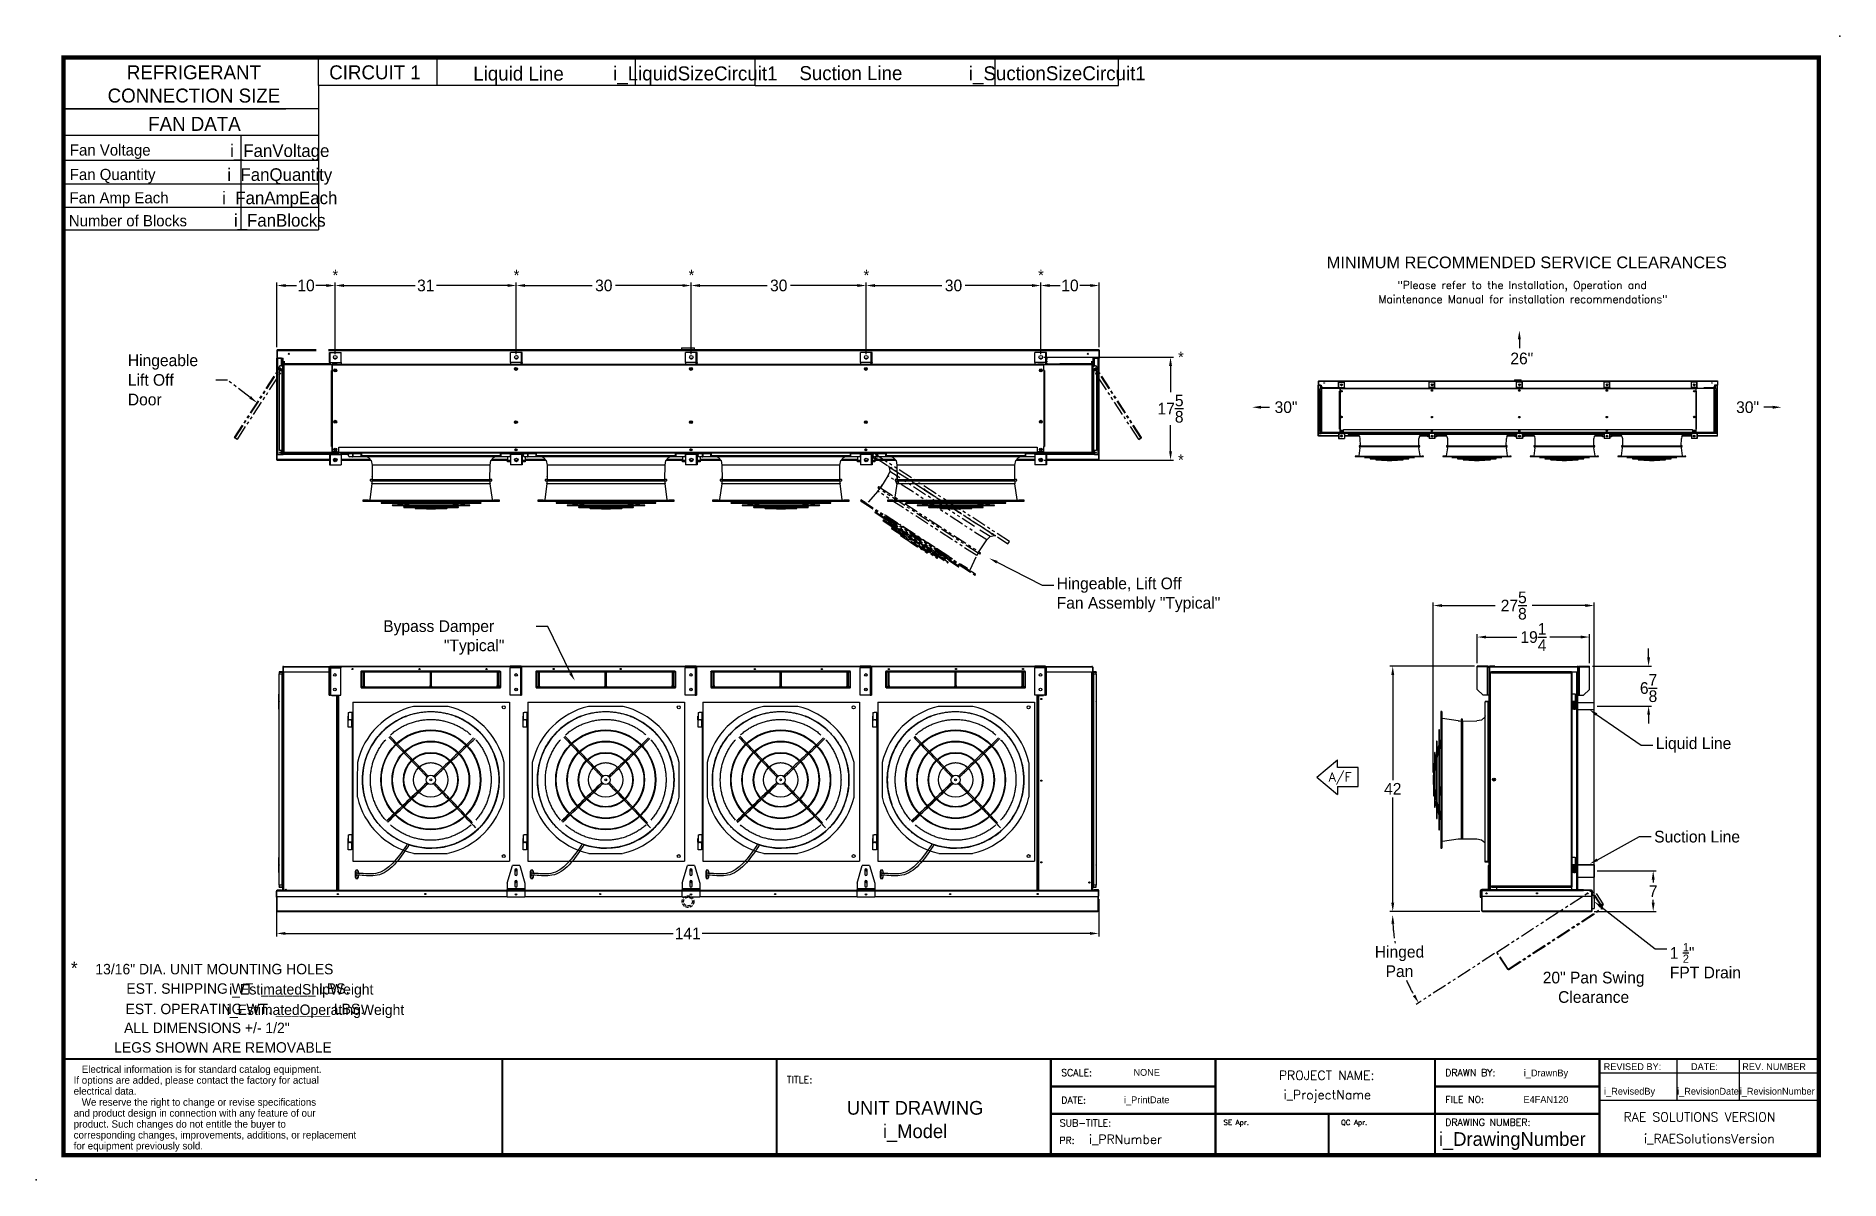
# Model space of a CAD drawing. Header units: inches. Extents: x 547 to 857, y 494 to 690.
import ezdxf
from ezdxf import colors
from ezdxf.entities.mleader import LeaderData, LeaderLine
from ezdxf.enums import TextEntityAlignment as Align
from ezdxf.math import Vec2, Vec3

# ---------------------------------------------------------------- set-up
doc = ezdxf.new("R2010")
doc.units = ezdxf.units.IN
doc.header["$MEASUREMENT"] = 0
doc.header["$PDSIZE"] = -1
doc.linetypes.add('DASHED', pattern=[0.75, 0.5, -0.25])
doc.linetypes.add('PHANTOM', pattern=[0.5, 0.25, -0.05, 0.05, -0.05, 0.05, -0.05])
for name, color, linetype in [('C1EFD', 7, 'Continuous'), ('C1RC', 7, 'Continuous'), ('Hingeable', 7, 'PHANTOM')]:
    doc.layers.add(name, color=color, linetype=linetype)
doc.styles.add('dimentions', font='arial.ttf')
doc.styles.add('SIMPLEX', font='SIMPLEX')
doc.dimstyles.new('RAE Solutions', dxfattribs={"dimtxt": 2, "dimasz": 1.5, "dimexe": 0.5, "dimexo": 0.5, "dimgap": 0.5, "dimtad": 0, "dimtih": 1, "dimtoh": 1, "dimdec": 3, "dimrnd": 0.125, "dimzin": 1, "dimdsep": 46, "dimlunit": 5, "dimtxsty": 'Standard', "dimcen": 0.09, "dimadec": 0, "dimazin": 0, "dimtfac": 1, "dimtdec": 3, "dimtofl": 0, "dimtmove": 0, "dimatfit": 3, "dimfxl": 1, "dimtolj": 1, "dimtzin": 1, "dimarcsym": 0})

msp = doc.modelspace()

# ---------------------------------------------------------------- texts
at = {"linetype": 'Continuous', "lineweight": 25}
for p in [(598.6272, 647.9537), (629.6897, 647.9537), (659.6897, 647.9537), (689.6897, 647.9537), (719.6272, 647.9537), (743.6278, 633.9168), (743.6278, 616.3043)]:
    msp.add_text('*', height=1.8706, dxfattribs=at).set_placement(p, align=Align.CENTER)
at = {"lineweight": 30}
for s, height, style, p in [('MINIMUM RECOMMENDED SERVICE CLEARANCES', 1.99998, 'dimentions', (768.6412, 650.1038)), ('SE Apr.', 0.88197, 'SIMPLEX', (750.9411, 503.2251)), ('QC Apr.', 0.88197, 'SIMPLEX', (771.0847, 503.2251))]:
    msp.add_text(s, height=height, dxfattribs=dict(at, style=style)).set_placement(p)
at = {"style": 'SIMPLEX'}
for s, height, p in [('"Please refer to the Installation, Operation and', 1.327987, (802.1398, 646.5346)), ('Maintenance Manual for installation recommendations"', 1.327987, (802.2982, 644.1275)), ('PROJECT NAME:', 1.561678, (768.6111, 510.9667)), ('i_ProjectName', 1.561678, (768.7298, 507.6241)), ('i_RAESolutionsVersion', 1.561678, (834.2676, 500.1053))]:
    msp.add_text(s, height=height, dxfattribs=at).set_placement(p, align=Align.CENTER)
at = {"linetype": 'Continuous', "lineweight": 25}
for s, p in [('Bypass Damper', (606.8353, 587.7485)), (' "Typical"', (616.4992, 584.4485))]:
    msp.add_text(s, height=2, dxfattribs=at).set_placement(p)
at = {"linetype": 'Continuous', "lineweight": 25, "style": 'SIMPLEX'}
msp.add_text('A/F', height=1.577, dxfattribs=at).set_placement((768.9805, 562.0953))
for s, height, p in [('*', 2.1998, (553.8576, 529.0211)), ('EST. SHIPPING WT. _______ LBS.', 1.787463, (581.9184, 525.7224)), ('i_EstimatedShipWeight', 1.789514, (592.7827, 525.5858)), ('EST. OPERATING WT. _______ LBS.', 1.787463, (583.1053, 522.226)), ('i_EstimatedOperatingWeight', 1.787463, (595.2285, 522.0894)), ('ALL DIMENSIONS +/- 1/2"', 1.787463, (576.5967, 518.982)), ('LEGS SHOWN ARE REMOVABLE', 1.787463, (579.3476, 515.627)), ('NONE', 1.17596, (737.7562, 511.6559)), ('i_DrawnBy', 1.17596, (806.2265, 511.5551)), ('UNIT DRAWING', 2.351925, (698.0394, 504.988)), ('i_PrintDate', 1.175963, (737.7562, 506.9521)), ('E4FAN120', 1.17596, (806.2265, 507.0053)), ('i_RevisedBy', 1.175963, (820.5666, 508.4213)), ('i_RevisionDate', 1.175963, (834.0106, 508.4213)), ('i_RevisionNumber', 1.175963, (845.886, 508.4213)), ('i_Model', 2.35193, (698.0394, 500.9795)), ('i_DrawingNumber', 2.351925, (800.4673, 499.6439))]:
    msp.add_text(s, height=height).set_placement(p, align=Align.CENTER)
for s, height, p in [('13/16" DIA. UNIT MOUNTING HOLES', 1.787463, (557.4646, 529.052)), ('REVISED BY:', 1.175963, (816.1192, 512.6379)), ('DATE:', 1.17596, (831.0943, 512.6379)), ('REV. NUMBER', 1.175963, (839.8883, 512.6379))]:
    msp.add_text(s, height=height).set_placement(p)
at = {"lineweight": 25}
for s, p in [('If options are added, please contact the factory for actual', (553.7485, 510.2909)), ('   Electrical information is for standard catalog equipment.', (553.7485, 512.164)), ('electrical data.', (553.7485, 508.4177)), ('   We reserve the right to change or revise specifications', (553.7485, 506.521)), ('and product design in connection with any feature of our', (553.7485, 504.6478)), ('corresponding changes, improvements, additions, or replacement ', (553.7485, 500.9015)), ('product. Such changes do not entitle the buyer to', (553.7485, 502.7747)), ('for equipment previously sold.', (553.7485, 499.0284))]:
    msp.add_text(s, height=1.248763, dxfattribs=at).set_placement(p)
at = {"style": 'SIMPLEX'}
for s, height, p in [('TITLE:', 1.17596, (676.0618, 510.4178)), ('SCALE:', 1.17596, (723.1003, 511.5938)), ('DRAWN BY:', 1.17596, (788.9542, 511.5938)), ('DATE:', 1.17596, (723.1003, 506.8899)), ('FILE NO:', 1.17596, (788.9542, 507.0036)), ('DRAWING NUMBER:', 1.175963, (788.9542, 503.1049)), ('RAE SOLUTIONS VERSION', 1.561678, (819.5362, 503.816)), ('SUB-TITLE:', 1.17596, (722.8455, 502.9621)), ('i_PRNumber', 1.56168, (727.8663, 499.9882))]:
    msp.add_text(s, height=height, dxfattribs=at).set_placement(p)
msp.add_text('PR:', height=1.17596, dxfattribs=at).set_placement((725.404, 499.9882), align=Align.RIGHT)
at = {"linetype": 'Continuous', "lineweight": 25, "char_height": 2, "attachment_point": 5}
for s, insert in [('\\A1;26"', (802.0846, 634.6117)), ('\\A1;30"', (761.6545, 626.2642)), ('\\A1;30"', (840.8031, 626.2642))]:
    msp.add_mtext(s, dxfattribs=dict(at, insert=insert))
at = {"layer": 'C1EFD'}
for s, height, p in [('FAN DATA', 2.39998, (574.4623, 673.6439)), ('i_FanVoltage', 2.159978, (589.0975, 669.1667)), ('i_FanQuantity', 2.159978, (589.0975, 665.0649)), ('i_FanAmpEach', 2.159978, (589.0975, 661.074)), ('i_FanBlocks', 2.159978, (589.0975, 657.2295))]:
    msp.add_text(s, height=height, dxfattribs=at).set_placement(p, align=Align.CENTER)
for s, p in [('Fan Voltage', (553.0988, 669.403)), ('Fan Quantity', (553.0793, 665.2105)), ('Fan Amp Each', (553.0389, 661.2123)), ('Number of Blocks', (552.925, 657.2768))]:
    msp.add_text(s, height=1.919981, dxfattribs=at).set_placement(p)
at = {"layer": 'C1RC'}
for s, height, p in [('REFRIGERANT', 2.399976, (574.3734, 682.48)), ('CIRCUIT 1', 2.39998, (605.4215, 682.4744)), ('i_LiquidSizeCircuit1', 2.399976, (660.3542, 682.2946)), ('i_SuctionSizeCircuit1', 2.399976, (722.4317, 682.3122)), ('CONNECTION SIZE', 2.399976, (574.3734, 678.4954))]:
    msp.add_text(s, height=height, dxfattribs=at).set_placement(p, align=Align.CENTER)
msp.add_text('Liquid Line', height=2.399976, dxfattribs=at).set_placement((622.2737, 681.5486), align=Align.BOTTOM_LEFT)
msp.add_text('Suction Line', height=2.399976, dxfattribs=at).set_placement((678.2019, 682.339))
at = {"layer": 'Hingeable', "linetype": 'PHANTOM', "ltscale": 10}
for s, p in [('Hingeable', (563.0411, 633.3079)), ('Lift Off ', (563.0411, 629.9491)), ('Door', (563.0411, 626.5903))]:
    msp.add_text(s, height=2, dxfattribs=at).set_placement(p)
at = {"layer": 'Hingeable', "linetype": 'PHANTOM', "ltscale": 10, "char_height": 2, "attachment_point": 5}
for s, insert, width in [('\\A1;Hinged Pan', (781.1145, 531.2364), 4.666667), ('\\A1;20" Pan Swing\\PClearance', (814.4067, 526.8156), 19.331533)]:
    msp.add_mtext(s, dxfattribs=dict(at, insert=insert, width=width))

# ---------------------------------------------------------------- blocks, each defined once
blk = doc.blocks.new('*D212')
at = {"color": 0, "linetype": 'Continuous', "lineweight": -2}
for p, q in [((823.83, 583.38), (823.83, 584.88)), ((814.19, 581.88), (824.33, 581.88)), ((815, 575.04), (824.33, 575.04)), ((823.83, 573.54), (823.83, 572.04))]:
    blk.add_line(p, q, dxfattribs=at)
at = {"color": 0, "linetype": 'Continuous'}
for points in [[(823.58, 583.38), (824.08, 583.38), (823.83, 581.88)], [(823.58, 573.54), (824.08, 573.54), (823.83, 575.04)]]:
    blk.add_solid(points, dxfattribs=at)
at = {"layer": 'Defpoints', "color": 0, "linetype": 'Continuous'}
for p in [(813.69, 581.88), (814.5, 575.04), (823.83, 575.04)]:
    blk.add_point(p, dxfattribs=at)
at = {"color": 0, "linetype": 'Continuous', "lineweight": 25, "insert": (823.83, 578.13), "char_height": 2, "attachment_point": 5}
blk.add_mtext('\\A1;6{\\H1x;\\S7/8;}', dxfattribs=at)
blk = doc.blocks.new('*D200')
at = {"color": 0, "linetype": 'Continuous', "lineweight": -2}
for p, q in [((598.6, 635.34), (598.6, 647.63)), ((600.1, 647.13), (612.3, 647.13)), ((628.16, 647.13), (615.97, 647.13)), ((629.66, 635.34), (629.66, 647.63))]:
    blk.add_line(p, q, dxfattribs=at)
at = {"color": 0, "linetype": 'Continuous'}
for points in [[(600.1, 647.38), (600.1, 646.88), (598.6, 647.13)], [(628.16, 647.38), (628.16, 646.88), (629.66, 647.13)]]:
    blk.add_solid(points, dxfattribs=at)
at = {"layer": 'Defpoints', "color": 0, "linetype": 'Continuous'}
for p in [(629.66, 647.13), (598.6, 634.84), (629.66, 634.84)]:
    blk.add_point(p, dxfattribs=at)
at = {"color": 0, "linetype": 'Continuous', "lineweight": 25, "insert": (614.13, 647.13), "char_height": 2, "attachment_point": 5}
blk.add_mtext('\\A1;31', dxfattribs=at)
blk = doc.blocks.new('*D201')
at = {"color": 0, "linetype": 'Continuous', "lineweight": -2}
for p, q in [((629.66, 635.34), (629.66, 647.63)), ((631.16, 647.13), (642.66, 647.13)), ((658.16, 647.13), (646.66, 647.13)), ((659.66, 635.34), (659.66, 647.63))]:
    blk.add_line(p, q, dxfattribs=at)
at = {"color": 0, "linetype": 'Continuous'}
for points in [[(631.16, 647.38), (631.16, 646.88), (629.66, 647.13)], [(658.16, 647.38), (658.16, 646.88), (659.66, 647.13)]]:
    blk.add_solid(points, dxfattribs=at)
at = {"layer": 'Defpoints', "color": 0, "linetype": 'Continuous'}
for p in [(659.66, 647.13), (629.66, 634.84), (659.66, 634.84)]:
    blk.add_point(p, dxfattribs=at)
at = {"color": 0, "linetype": 'Continuous', "lineweight": 25, "insert": (644.66, 647.13), "char_height": 2, "attachment_point": 5}
blk.add_mtext('\\A1;30', dxfattribs=at)
blk = doc.blocks.new('*D202')
at = {"color": 0, "linetype": 'Continuous', "lineweight": -2}
for p, q in [((659.66, 635.34), (659.66, 647.63)), ((661.16, 647.13), (672.66, 647.13)), ((688.16, 647.13), (676.66, 647.13)), ((689.66, 635.34), (689.66, 647.63))]:
    blk.add_line(p, q, dxfattribs=at)
at = {"color": 0, "linetype": 'Continuous'}
for points in [[(661.16, 647.38), (661.16, 646.88), (659.66, 647.13)], [(688.16, 647.38), (688.16, 646.88), (689.66, 647.13)]]:
    blk.add_solid(points, dxfattribs=at)
at = {"layer": 'Defpoints', "color": 0, "linetype": 'Continuous'}
for p in [(689.66, 647.13), (659.66, 634.84), (689.66, 634.84)]:
    blk.add_point(p, dxfattribs=at)
at = {"color": 0, "linetype": 'Continuous', "lineweight": 25, "insert": (674.66, 647.13), "char_height": 2, "attachment_point": 5}
blk.add_mtext('\\A1;30', dxfattribs=at)
blk = doc.blocks.new('*D203')
at = {"color": 0, "linetype": 'Continuous', "lineweight": -2}
for p, q in [((689.66, 635.34), (689.66, 647.63)), ((691.16, 647.13), (702.63, 647.13)), ((718.1, 647.13), (706.63, 647.13)), ((719.6, 635.34), (719.6, 647.63))]:
    blk.add_line(p, q, dxfattribs=at)
at = {"color": 0, "linetype": 'Continuous'}
for points in [[(691.16, 647.38), (691.16, 646.88), (689.66, 647.13)], [(718.1, 647.38), (718.1, 646.88), (719.6, 647.13)]]:
    blk.add_solid(points, dxfattribs=at)
at = {"layer": 'Defpoints', "color": 0, "linetype": 'Continuous'}
for p in [(719.6, 647.13), (689.66, 634.84), (719.6, 634.84)]:
    blk.add_point(p, dxfattribs=at)
at = {"color": 0, "linetype": 'Continuous', "lineweight": 25, "insert": (704.63, 647.13), "char_height": 2, "attachment_point": 5}
blk.add_mtext('\\A1;30', dxfattribs=at)
blk = doc.blocks.new('*D204')
at = {"color": 0, "linetype": 'Continuous', "lineweight": -2}
for p, q in [((588.61, 636.56), (588.61, 647.63)), ((590.11, 647.13), (591.94, 647.13)), ((597.1, 647.13), (595.27, 647.13)), ((598.6, 635.34), (598.6, 647.63))]:
    blk.add_line(p, q, dxfattribs=at)
at = {"color": 0, "linetype": 'Continuous'}
for points in [[(590.11, 647.38), (590.11, 646.88), (588.61, 647.13)], [(597.1, 647.38), (597.1, 646.88), (598.6, 647.13)]]:
    blk.add_solid(points, dxfattribs=at)
at = {"layer": 'Defpoints', "color": 0, "linetype": 'Continuous'}
for p in [(588.61, 647.13), (588.61, 636.06), (598.6, 634.84)]:
    blk.add_point(p, dxfattribs=at)
at = {"color": 0, "linetype": 'Continuous', "lineweight": 25, "insert": (593.6, 647.13), "char_height": 2, "attachment_point": 5}
blk.add_mtext('\\A1;10', dxfattribs=at)
blk = doc.blocks.new('*D205')
at = {"color": 0, "linetype": 'Continuous', "lineweight": -2}
for p, q in [((719.6, 635.34), (719.6, 647.63)), ((721.1, 647.13), (722.93, 647.13)), ((728.1, 647.13), (726.27, 647.13)), ((729.6, 636.56), (729.6, 647.63))]:
    blk.add_line(p, q, dxfattribs=at)
at = {"color": 0, "linetype": 'Continuous'}
for points in [[(721.1, 647.38), (721.1, 646.88), (719.6, 647.13)], [(728.1, 647.38), (728.1, 646.88), (729.6, 647.13)]]:
    blk.add_solid(points, dxfattribs=at)
at = {"layer": 'Defpoints', "color": 0, "linetype": 'Continuous'}
for p in [(719.6, 647.13), (719.6, 634.84), (729.6, 636.06)]:
    blk.add_point(p, dxfattribs=at)
at = {"color": 0, "linetype": 'Continuous', "lineweight": 25, "insert": (724.6, 647.13), "char_height": 2, "attachment_point": 5}
blk.add_mtext('\\A1;10', dxfattribs=at)
blk = doc.blocks.new('*D206')
at = {"color": 0, "linetype": 'Continuous', "lineweight": -2}
for p, q in [((794.46, 582.38), (794.46, 587.37)), ((795.96, 586.87), (801.24, 586.87)), ((812.19, 586.87), (806.91, 586.87)), ((813.69, 582.38), (813.69, 587.37))]:
    blk.add_line(p, q, dxfattribs=at)
at = {"color": 0, "linetype": 'Continuous'}
for points in [[(795.96, 587.12), (795.96, 586.62), (794.46, 586.87)], [(812.19, 587.12), (812.19, 586.62), (813.69, 586.87)]]:
    blk.add_solid(points, dxfattribs=at)
at = {"layer": 'Defpoints', "color": 0, "linetype": 'Continuous'}
for p in [(794.46, 586.87), (794.46, 581.88), (813.69, 581.88)]:
    blk.add_point(p, dxfattribs=at)
at = {"color": 0, "linetype": 'Continuous', "lineweight": 25, "insert": (804.08, 586.87), "char_height": 2, "attachment_point": 5}
blk.add_mtext('\\A1;19{\\H1x;\\S1/4;}', dxfattribs=at)
blk = doc.blocks.new('*D207')
at = {"color": 0, "linetype": 'Continuous', "lineweight": -2}
for p, q in [((786.91, 563.67), (786.91, 592.77)), ((788.41, 592.27), (797.54, 592.27)), ((813, 592.27), (803.87, 592.27)), ((814.5, 542.03), (814.5, 592.77))]:
    blk.add_line(p, q, dxfattribs=at)
at = {"color": 0, "linetype": 'Continuous'}
for points in [[(788.41, 592.52), (788.41, 592.02), (786.91, 592.27)], [(813, 592.52), (813, 592.02), (814.5, 592.27)]]:
    blk.add_solid(points, dxfattribs=at)
at = {"layer": 'Defpoints', "color": 0, "linetype": 'Continuous'}
for p in [(786.91, 592.27), (786.91, 563.17), (814.5, 541.53)]:
    blk.add_point(p, dxfattribs=at)
at = {"color": 0, "linetype": 'Continuous', "lineweight": 25, "insert": (800.7, 592.27), "char_height": 2, "attachment_point": 5}
blk.add_mtext('\\A1;27{\\H1x;\\S5/8;}', dxfattribs=at)
blk = doc.blocks.new('*D208')
at = {"color": 0, "linetype": 'Continuous', "lineweight": -2}
for p, q in [((793.96, 581.88), (779.46, 581.88)), ((779.96, 580.38), (779.96, 562.35)), ((779.96, 541.32), (779.96, 559.35)), ((794.89, 539.82), (779.46, 539.82))]:
    blk.add_line(p, q, dxfattribs=at)
at = {"color": 0, "linetype": 'Continuous'}
for points in [[(779.71, 580.38), (780.21, 580.38), (779.96, 581.88)], [(779.71, 541.32), (780.21, 541.32), (779.96, 539.82)]]:
    blk.add_solid(points, dxfattribs=at)
at = {"layer": 'Defpoints', "color": 0, "linetype": 'Continuous'}
for p in [(794.46, 581.88), (779.96, 539.82), (795.39, 539.82)]:
    blk.add_point(p, dxfattribs=at)
at = {"color": 0, "linetype": 'Continuous', "lineweight": 25, "insert": (779.96, 560.85), "char_height": 2, "attachment_point": 5}
blk.add_mtext('\\A1;42', dxfattribs=at)
blk = doc.blocks.new('*D209')
at = {"color": 0, "linetype": 'Continuous', "lineweight": -2}
for p, q in [((588.56, 541.8), (588.56, 535.56)), ((729.55, 541.92), (729.55, 535.56)), ((590.06, 536.06), (656.55, 536.06)), ((728.05, 536.06), (661.55, 536.06))]:
    blk.add_line(p, q, dxfattribs=at)
at = {"color": 0, "linetype": 'Continuous'}
for points in [[(590.06, 536.31), (590.06, 535.81), (588.56, 536.06)], [(728.05, 536.31), (728.05, 535.81), (729.55, 536.06)]]:
    blk.add_solid(points, dxfattribs=at)
at = {"layer": 'Defpoints', "color": 0, "linetype": 'Continuous'}
for p in [(588.56, 542.3), (729.55, 542.42), (729.55, 536.06)]:
    blk.add_point(p, dxfattribs=at)
at = {"color": 0, "linetype": 'Continuous', "lineweight": 25, "insert": (659.05, 536.06), "char_height": 2, "attachment_point": 5}
blk.add_mtext('\\A1;141', dxfattribs=at)
blk = doc.blocks.new('*D199')
at = {"color": 0, "linetype": 'Continuous', "lineweight": -2}
for p, q in [((720.1, 634.84), (742.35, 634.84)), ((741.85, 633.34), (741.85, 628.86)), ((741.85, 618.72), (741.85, 623.2)), ((720.1, 617.22), (742.35, 617.22))]:
    blk.add_line(p, q, dxfattribs=at)
at = {"color": 0, "linetype": 'Continuous'}
for points in [[(741.6, 633.34), (742.1, 633.34), (741.85, 634.84)], [(741.6, 618.72), (742.1, 618.72), (741.85, 617.22)]]:
    blk.add_solid(points, dxfattribs=at)
at = {"layer": 'Defpoints', "color": 0, "linetype": 'Continuous'}
for p in [(719.6, 634.84), (719.6, 617.22), (741.85, 617.22)]:
    blk.add_point(p, dxfattribs=at)
at = {"color": 0, "linetype": 'Continuous', "lineweight": 25, "insert": (741.85, 626.03), "char_height": 2, "attachment_point": 5}
blk.add_mtext('\\A1;17{\\H1x;\\S5/8;}', dxfattribs=at)
blk = doc.blocks.new('*D214')
at = {"color": 0, "lineweight": -2}
for p, q in [((815, 546.78), (825.12, 546.78)), ((824.62, 545.28), (824.62, 544.8)), ((824.62, 541.32), (824.62, 541.8)), ((814.5, 539.82), (825.12, 539.82))]:
    blk.add_line(p, q, dxfattribs=at)
at = {"color": 0}
for points in [[(824.37, 545.28), (824.87, 545.28), (824.62, 546.78)], [(824.37, 541.32), (824.87, 541.32), (824.62, 539.82)]]:
    blk.add_solid(points, dxfattribs=at)
at = {"layer": 'Defpoints', "color": 0}
for p in [(814.5, 546.78), (824.62, 546.78), (814, 539.82)]:
    blk.add_point(p, dxfattribs=at)
at = {"color": 0, "insert": (824.62, 543.3), "char_height": 2, "attachment_point": 5}
blk.add_mtext('\\A1;7', dxfattribs=at)

# ---------------------------------------------------------------- dimensions: what is measured, and where the dimension line sits
at = {"linetype": 'Continuous', "lineweight": 25}
for base, p1, p2, picture, middle in [((588.606543, 647.132333), (598.602042, 634.837008), (588.606543, 636.055758), '*D204', (593.604293, 647.132333)), ((629.6645421022, 647.1323327912), (598.6020421022, 634.8370083522), (629.6645421022, 634.8370083522), '*D200', (614.1332921022, 647.1323327912)), ((659.6645, 647.1323), (629.6645, 634.837), (659.6645, 634.837), '*D201', (644.6645, 647.1323)), ((689.6645, 647.1323), (659.6645, 634.837), (689.6645, 634.837), '*D202', (674.6645, 647.1323)), ((719.602042, 647.132333), (729.597541, 636.055758), (719.602042, 634.837008), '*D205', (724.599792, 647.132333)), ((786.9063, 592.2711), (814.4992, 541.5258), (786.9063, 563.1721), '*D207', (800.7028, 592.2711)), ((794.4574531882, 586.8748607595), (813.6949531949, 581.8792817093), (794.4574531882, 581.8792817093), '*D206', (804.0762031916, 586.8748607595)), ((729.5475, 536.0556), (588.5565, 542.2973), (729.5475, 542.4245), '*D209', (659.052, 536.0556))]:
    dim = msp.add_linear_dim(base=base, p1=p1, p2=p2, dimstyle='RAE Solutions', dxfattribs=at)
    dim.commit()
    dim.dimension.update_dxf_attribs({"geometry": picture, "text_midpoint": middle})
dim = msp.add_linear_dim(base=(719.602, 647.1323), p1=(689.6645, 634.837), p2=(719.602, 634.837), text='30', dimstyle='RAE Solutions', dxfattribs=at)
dim.commit()
dim.dimension.update_dxf_attribs({"geometry": '*D203', "text_midpoint": (704.6333, 647.1323)})
for base, p1, p2, picture, middle in [((741.8468646902, 617.2245083522), (719.6020421022, 634.8370083523), (719.6020421022, 617.2245083522), '*D199', (741.8468646902, 626.0307583522)), ((779.9641008492, 539.8227817362), (794.4574531882, 581.8792817093), (795.3904536101, 539.8227817362), '*D208', (779.9641008492, 560.8510317227))]:
    dim = msp.add_linear_dim(base=base, p1=p1, p2=p2, angle=90, dimstyle='RAE Solutions', dxfattribs=at)
    dim.commit()
    dim.dimension.update_dxf_attribs({"geometry": picture, "text_midpoint": middle})
dim = msp.add_linear_dim(base=(823.8341, 575.0355), p1=(813.695, 581.8793), p2=(814.4992, 575.0355), angle=90, dimstyle='RAE Solutions', dxfattribs=at)
dim.commit()
dim.dimension.update_dxf_attribs({"geometry": '*D212', "text_midpoint": (823.8341, 578.1314), "dimtype": 160})
dim = msp.add_linear_dim(base=(824.6241098, 546.7792821), p1=(813.9969499, 539.8227825), p2=(814.4992375, 546.7792821), angle=90, dimstyle='RAE Solutions')
dim.commit()
dim.dimension.update_dxf_attribs({"geometry": '*D214', "text_midpoint": (824.6241098, 543.3010323), "dimtype": 160})

# ---------------------------------------------------------------- linework, layer by layer
at = {"linetype": 'Continuous', "lineweight": 25}
for p, q in [((801.6661, 637.912), (801.6661, 636.412)), ((588.6065, 636.0558), (588.6065, 634.6495)), ((588.6065, 636.0558), (588.6565, 636.0558)), ((588.6065, 618.1808), (588.6065, 634.6495)), ((588.6065, 634.6495), (588.7395, 634.6495)), ((588.6565, 636.161), (588.6565, 636.004)), ((588.6565, 636.161), (595.3515, 636.161)), ((588.6565, 636.004), (588.6565, 634.6635)), ((588.6565, 636.004), (595.3515, 636.004)), ((588.6565, 634.6495), (588.6565, 634.6635)), ((588.6565, 634.6635), (589.6565, 634.6635)), ((588.7065, 634.6635), (588.7065, 634.6495)), ((588.7142, 634.6495), (588.7142, 634.6635)), ((588.7395, 618.1808), (588.7395, 634.6495)), ((589.419, 634.6495), (588.7395, 634.6495)), ((588.8472, 634.6495), (588.8472, 634.6635)), ((589.419, 633.389), (589.419, 634.6495)), ((589.4642, 633.389), (589.4642, 634.6635)), ((589.5972, 634.6635), (589.5972, 633.389)), ((589.6565, 634.5525), (589.6565, 634.6635)), ((589.6565, 634.1566), (589.6565, 634.5525)), ((589.6802, 634.1566), (589.6802, 633.6362)), ((589.8283, 634.1566), (589.8283, 633.72)), ((597.4765, 636.161), (720.7275, 636.161)), ((597.4765, 636.004), (720.7275, 636.004)), ((597.602, 633.9135), (597.602, 635.6495)), ((597.602, 635.6495), (597.732, 635.6495)), ((597.732, 633.9135), (597.732, 635.6495)), ((597.732, 634.6635), (597.7391, 634.6635)), ((597.732, 634.5525), (597.7391, 634.5525)), ((597.732, 634.1566), (597.7391, 634.1566)), ((597.7391, 635.6495), (599.602, 635.6495)), ((597.7391, 633.9135), (597.7391, 635.6495)), ((598.3421, 634.6635), (598.862, 634.6635)), ((598.4727, 634.5525), (598.7314, 634.5525)), ((599.602, 633.9135), (599.602, 635.6495)), ((628.6645, 633.9135), (628.6645, 635.6495)), ((630.5275, 635.6495), (628.6645, 635.6495)), ((629.4046, 634.6635), (629.9245, 634.6635)), ((629.5352, 634.5525), (629.7939, 634.5525)), ((630.5275, 633.9135), (630.5275, 635.6495)), ((630.5275, 634.6635), (630.5345, 634.6635)), ((630.5275, 634.5525), (630.5345, 634.5525)), ((630.5275, 634.1566), (630.5345, 634.1566)), ((630.6645, 635.6495), (630.5345, 635.6495)), ((630.5345, 633.9135), (630.5345, 635.6495)), ((630.6645, 633.9135), (630.6645, 635.6495)), ((657.977, 636.4538), (657.977, 636.161)), ((657.977, 636.4538), (660.227, 636.4538)), ((658.6645, 633.9135), (658.6645, 635.6495)), ((660.5275, 635.6495), (658.6645, 635.6495)), ((659.4046, 634.6635), (659.9245, 634.6635)), ((659.5352, 634.5525), (659.7939, 634.5525)), ((660.227, 636.161), (660.227, 636.4538)), ((660.5275, 633.9135), (660.5275, 635.6495)), ((660.5275, 634.6635), (660.5345, 634.6635)), ((660.5275, 634.5525), (660.5345, 634.5525)), ((660.5275, 634.1566), (660.5345, 634.1566)), ((660.6645, 635.6495), (660.5345, 635.6495)), ((660.5345, 633.9135), (660.5345, 635.6495)), ((660.6645, 633.9135), (660.6645, 635.6495)), ((688.6645, 633.9135), (688.6645, 635.6495)), ((690.5275, 635.6495), (688.6645, 635.6495)), ((689.4046, 634.6635), (689.9245, 634.6635)), ((689.5352, 634.5525), (689.7939, 634.5525)), ((690.5275, 633.9135), (690.5275, 635.6495)), ((690.5275, 634.6635), (690.5345, 634.6635)), ((690.5275, 634.5525), (690.5345, 634.5525)), ((690.5275, 634.1566), (690.5345, 634.1566)), ((690.6645, 635.6495), (690.5345, 635.6495)), ((690.5345, 633.9135), (690.5345, 635.6495)), ((690.6645, 633.9135), (690.6645, 635.6495)), ((718.602, 633.9135), (718.602, 635.6495)), ((720.465, 635.6495), (718.602, 635.6495)), ((719.3421, 634.6635), (719.862, 634.6635)), ((719.4727, 634.5525), (719.7314, 634.5525)), ((720.465, 633.9135), (720.465, 635.6495)), ((720.465, 634.6635), (720.472, 634.6635)), ((720.465, 634.5525), (720.472, 634.5525)), ((720.465, 634.1566), (720.472, 634.1566)), ((720.602, 635.6495), (720.472, 635.6495)), ((720.472, 633.9135), (720.472, 635.6495)), ((720.602, 633.9135), (720.602, 635.6495)), ((720.602, 634.6635), (720.7275, 634.6635)), ((720.602, 634.5525), (720.7275, 634.5525)), ((720.602, 634.1566), (720.7275, 634.1566)), ((722.8525, 636.161), (729.5475, 636.161)), ((722.8525, 636.004), (729.5475, 636.004)), ((728.365, 633.72), (728.365, 634.1566)), ((728.5239, 634.1566), (728.5239, 633.6362)), ((729.5475, 634.6635), (728.5475, 634.6635)), ((728.5475, 634.6635), (728.5475, 634.5525)), ((728.5475, 634.5525), (728.5475, 634.1566)), ((728.6069, 633.389), (728.6069, 634.6635)), ((728.7399, 634.6635), (728.7399, 633.389)), ((728.785, 633.389), (728.785, 634.6495)), ((728.785, 634.6495), (729.4645, 634.6495)), ((729.3569, 634.6635), (729.3569, 634.6495)), ((729.4645, 618.1808), (729.4645, 634.6495)), ((729.5975, 634.6495), (729.4645, 634.6495)), ((729.4899, 634.6635), (729.4899, 634.6495)), ((729.4975, 634.6495), (729.4975, 634.6635)), ((729.5475, 636.161), (729.5475, 636.004)), ((729.5975, 636.0558), (729.5475, 636.0558)), ((729.5475, 636.004), (729.5475, 634.6635)), ((729.5475, 634.6495), (729.5475, 634.6635)), ((729.5975, 636.0558), (729.5975, 634.6495)), ((729.5975, 618.1808), (729.5975, 634.6495)), ((589.0073, 632.701), (589.0073, 633.201)), ((589.0543, 632.701), (589.0073, 632.701)), ((589.0543, 632.701), (589.5333, 632.701)), ((589.0543, 632.638), (589.0543, 632.701)), ((589.0543, 632.638), (589.5333, 632.638)), ((589.0543, 618.826), (589.0543, 632.555)), ((589.0543, 632.555), (589.5333, 632.555)), ((589.1948, 633.3885), (589.4138, 633.3885)), ((589.6453, 633.389), (589.1953, 633.389)), ((589.419, 632.555), (589.419, 632.638)), ((589.4642, 632.555), (589.4642, 632.638)), ((589.5333, 632.638), (589.5333, 632.701)), ((589.6013, 632.701), (589.5333, 632.701)), ((589.5333, 618.826), (589.5333, 632.555)), ((589.5333, 632.555), (589.6453, 632.555)), ((589.5972, 632.701), (589.5972, 632.6863)), ((589.5972, 632.608), (589.5972, 632.555)), ((589.6013, 633.201), (589.6013, 632.701)), ((589.6013, 632.795), (589.6453, 632.795)), ((589.6453, 618.4753), (589.6453, 633.6362)), ((589.6453, 633.6362), (589.6953, 633.6362)), ((589.7024, 633.6933), (597.8212, 633.6933)), ((589.7024, 633.6933), (589.7024, 633.6433)), ((598.1013, 633.5603), (589.7783, 633.5603)), ((589.7783, 633.5603), (589.7783, 618.5513)), ((589.8283, 633.72), (589.8283, 633.6933)), ((597.6905, 633.72), (589.8283, 633.72)), ((597.602, 633.9135), (597.732, 633.9135)), ((597.7391, 633.9135), (599.602, 633.9135)), ((598.1013, 632.5603), (597.9683, 632.5603)), ((597.9683, 619.5513), (597.9683, 632.5603)), ((598.1013, 633.6867), (598.1013, 633.5603)), ((598.1013, 633.6495), (599.102, 633.6495)), ((598.9453, 633.637), (598.1013, 633.637)), ((598.102, 633.587), (598.1013, 633.587)), ((598.1013, 632.5603), (598.1013, 633.5603)), ((598.1013, 632.5603), (598.1013, 619.5513)), ((598.1015, 633.6495), (598.1015, 633.637)), ((598.1015, 633.587), (598.1015, 633.5169)), ((598.1015, 618.5946), (598.1015, 633.5169)), ((598.9453, 633.5169), (598.1015, 633.5169)), ((598.102, 633.587), (598.102, 633.524)), ((598.9453, 633.587), (598.102, 633.587)), ((598.9453, 633.524), (598.102, 633.524)), ((598.102, 633.5165), (598.102, 618.595)), ((598.102, 633.5165), (599.102, 633.5165)), ((598.9453, 633.587), (598.9453, 633.637)), ((598.9453, 633.587), (598.9453, 633.524)), ((598.9453, 633.5165), (598.9453, 633.5169)), ((599.102, 633.5165), (599.102, 633.6495)), ((599.102, 633.6495), (719.102, 633.6495)), ((599.102, 633.5165), (719.102, 633.5165)), ((599.602, 633.9135), (599.602, 633.6495)), ((630.5275, 633.9135), (628.6645, 633.9135)), ((628.6645, 633.9135), (628.6645, 633.6495)), ((630.6645, 633.9135), (630.5345, 633.9135)), ((660.5275, 633.9135), (658.6645, 633.9135)), ((658.6645, 633.9135), (658.6645, 633.6495)), ((660.6645, 633.9135), (660.5345, 633.9135)), ((690.5275, 633.9135), (688.6645, 633.9135)), ((688.6645, 633.9135), (688.6645, 633.6495)), ((690.6645, 633.9135), (690.5345, 633.9135)), ((720.465, 633.9135), (718.602, 633.9135)), ((718.602, 633.9135), (718.602, 633.6495)), ((720.092, 633.6495), (719.102, 633.6495)), ((719.102, 633.6495), (719.102, 633.5165)), ((719.102, 633.5165), (720.092, 633.5165)), ((719.248, 633.587), (719.248, 633.637)), ((720.092, 633.637), (719.248, 633.637)), ((719.248, 633.587), (719.248, 633.524)), ((719.248, 633.587), (720.092, 633.587)), ((719.248, 633.524), (720.092, 633.524)), ((719.248, 633.5169), (720.092, 633.5169)), ((719.248, 633.5169), (719.248, 633.5165)), ((720.092, 633.5603), (720.092, 633.6867)), ((728.415, 633.5603), (720.092, 633.5603)), ((720.092, 633.5603), (720.092, 632.5603)), ((720.225, 632.5603), (720.092, 632.5603)), ((720.102, 632.5603), (720.102, 619.5513)), ((720.1025, 632.5603), (720.1025, 619.5513)), ((720.225, 632.5603), (720.225, 619.5513)), ((720.3829, 633.6933), (728.491, 633.6933)), ((720.602, 633.9135), (720.472, 633.9135)), ((720.7275, 633.72), (720.5136, 633.72)), ((728.365, 633.72), (722.8525, 633.72)), ((728.365, 633.6933), (728.365, 633.72)), ((728.415, 618.5513), (728.415, 633.5603)), ((728.491, 633.6933), (728.491, 633.6433)), ((728.548, 633.6362), (728.498, 633.6362)), ((728.548, 633.6362), (728.548, 618.4753)), ((728.998, 633.389), (728.548, 633.389)), ((728.548, 632.795), (728.592, 632.795)), ((728.548, 632.79), (728.592, 632.79)), ((728.548, 632.555), (728.66, 632.555)), ((728.592, 632.701), (728.592, 633.201)), ((728.66, 632.701), (728.592, 632.701)), ((728.592, 632.696), (728.592, 632.701)), ((728.6222, 632.696), (728.592, 632.696)), ((728.6069, 632.691), (728.6069, 632.696)), ((728.6069, 632.555), (728.6069, 632.6188)), ((728.66, 632.701), (728.66, 632.638)), ((729.139, 632.701), (728.66, 632.701)), ((729.139, 632.638), (728.66, 632.638)), ((728.66, 632.555), (728.66, 618.826)), ((728.66, 632.555), (729.139, 632.555)), ((728.7399, 632.638), (728.7399, 632.555)), ((728.7795, 633.3885), (728.9985, 633.3885)), ((728.785, 632.555), (728.785, 632.638)), ((728.998, 633.389), (729.0232, 633.3873)), ((729.139, 632.638), (729.139, 632.701)), ((729.186, 632.701), (729.139, 632.701)), ((729.186, 632.696), (729.139, 632.696)), ((729.139, 632.555), (729.139, 618.826)), ((729.186, 633.201), (729.186, 632.701)), ((729.186, 632.701), (729.186, 632.696)), ((767.1703, 630.7425), (767.1703, 630.0394)), ((767.1703, 630.7425), (767.1953, 630.7425)), ((767.1703, 621.805), (767.1703, 630.0394)), ((767.1703, 630.0394), (767.2368, 630.0394)), ((767.1953, 630.7951), (767.1953, 630.7166)), ((767.1953, 630.7951), (769.5428, 630.7951)), ((767.1953, 630.7166), (767.1953, 630.0464)), ((767.1953, 630.7166), (769.5428, 630.7166)), ((767.1953, 630.0394), (767.1953, 630.0464)), ((767.1953, 630.0464), (767.6953, 630.0464)), ((767.2203, 630.0464), (767.2203, 630.0394)), ((767.2241, 630.0394), (767.2241, 630.0464)), ((767.2368, 621.805), (767.2368, 630.0394)), ((767.5766, 630.0394), (767.2368, 630.0394)), ((767.2906, 630.0394), (767.2906, 630.0464)), ((767.3707, 629.0651), (767.3707, 629.3151)), ((767.3942, 629.0651), (767.3707, 629.0651)), ((767.3942, 629.0651), (767.6337, 629.0651)), ((767.3942, 629.0336), (767.3942, 629.0651)), ((767.3942, 629.0336), (767.6337, 629.0336)), ((767.3942, 622.1276), (767.3942, 628.9921)), ((767.3942, 628.9921), (767.6337, 628.9921)), ((767.4644, 629.4089), (767.5739, 629.4089)), ((767.6897, 629.4091), (767.4647, 629.4091)), ((767.5766, 629.4091), (767.5766, 630.0394)), ((767.5766, 628.9921), (767.5766, 629.0336)), ((767.5991, 629.4091), (767.5991, 630.0464)), ((767.5991, 628.9921), (767.5991, 629.0336)), ((767.6337, 629.0336), (767.6337, 629.0651)), ((767.6677, 629.0651), (767.6337, 629.0651)), ((767.6337, 622.1276), (767.6337, 628.9921)), ((767.6337, 628.9921), (767.6897, 628.9921)), ((767.6656, 630.0464), (767.6656, 629.4091)), ((767.6656, 629.0651), (767.6656, 629.0578)), ((767.6656, 629.0186), (767.6656, 628.9921)), ((767.6677, 629.3151), (767.6677, 629.0651)), ((767.6677, 629.1121), (767.6897, 629.1121)), ((767.6897, 621.9523), (767.6897, 629.5327)), ((767.6897, 629.5327), (767.7147, 629.5327)), ((767.6953, 629.9909), (767.6953, 630.0464)), ((767.6953, 629.7929), (767.6953, 629.9909)), ((767.7071, 629.7929), (767.7071, 629.5327)), ((767.7182, 629.5613), (770.7776, 629.5613)), ((767.7182, 629.5613), (767.7182, 629.5363)), ((770.9177, 629.4948), (767.7562, 629.4948)), ((767.7562, 629.4948), (767.7562, 621.9903)), ((767.7812, 629.7929), (767.7812, 629.5746)), ((767.7812, 629.5746), (767.7812, 629.5613)), ((770.7123, 629.5746), (767.7812, 629.5746)), ((770.6053, 630.7951), (832.2308, 630.7951)), ((770.6053, 630.7166), (832.2308, 630.7166)), ((770.6681, 629.6714), (770.6681, 630.5394)), ((770.6681, 630.5394), (770.7331, 630.5394)), ((770.6681, 629.6714), (770.7331, 629.6714)), ((770.7331, 629.6714), (770.7331, 630.5394)), ((770.7331, 630.0464), (770.7366, 630.0464)), ((770.7331, 629.9909), (770.7366, 629.9909)), ((770.7331, 629.7929), (770.7366, 629.7929)), ((770.7366, 630.5394), (771.6681, 630.5394)), ((770.7366, 629.6714), (770.7366, 630.5394)), ((770.7366, 629.6714), (771.6681, 629.6714)), ((770.9177, 628.9948), (770.8512, 628.9948)), ((770.8512, 622.4903), (770.8512, 628.9948)), ((770.9177, 629.558), (770.9177, 629.4948)), ((770.9177, 629.5394), (771.4181, 629.5394)), ((771.3397, 629.5331), (770.9177, 629.5331)), ((770.9181, 629.5081), (770.9177, 629.5081)), ((770.9177, 628.9948), (770.9177, 629.4948)), ((770.9177, 628.9948), (770.9177, 622.4903)), ((770.9178, 629.5394), (770.9178, 629.5331)), ((770.9178, 629.5081), (770.9178, 629.4731)), ((770.9178, 622.0119), (770.9178, 629.4731)), ((771.3397, 629.4731), (770.9178, 629.4731)), ((770.9181, 629.5081), (770.9181, 629.4766)), ((771.3397, 629.5081), (770.9181, 629.5081)), ((771.3397, 629.4766), (770.9181, 629.4766)), ((770.9181, 629.4729), (770.9181, 622.0121)), ((770.9181, 629.4729), (771.4181, 629.4729)), ((771.0381, 630.0464), (771.298, 630.0464)), ((771.1034, 629.9909), (771.2327, 629.9909)), ((771.3397, 629.5081), (771.3397, 629.5331)), ((771.3397, 629.5081), (771.3397, 629.4766)), ((771.3397, 629.4729), (771.3397, 629.4731)), ((771.4181, 629.4729), (771.4181, 629.5394)), ((771.4181, 629.5394), (831.4181, 629.5394)), ((771.4181, 629.4729), (831.4181, 629.4729)), ((771.6681, 629.6714), (771.6681, 630.5394)), ((771.6681, 629.6714), (771.6681, 629.5394)), ((786.1993, 629.6714), (786.1993, 630.5394)), ((787.1308, 630.5394), (786.1993, 630.5394)), ((787.1308, 629.6714), (786.1993, 629.6714)), ((786.1993, 629.6714), (786.1993, 629.5394)), ((786.5693, 630.0464), (786.8293, 630.0464)), ((786.6347, 629.9909), (786.764, 629.9909)), ((787.1308, 629.6714), (787.1308, 630.5394)), ((787.1308, 630.0464), (787.1343, 630.0464)), ((787.1308, 629.9909), (787.1343, 629.9909)), ((787.1308, 629.7929), (787.1343, 629.7929)), ((787.1993, 630.5394), (787.1343, 630.5394)), ((787.1343, 629.6714), (787.1343, 630.5394)), ((787.1993, 629.6714), (787.1343, 629.6714)), ((787.1993, 629.6714), (787.1993, 630.5394)), ((800.8556, 630.9415), (800.8556, 630.7951)), ((800.8556, 630.9415), (801.9806, 630.9415)), ((801.1993, 629.6714), (801.1993, 630.5394)), ((802.1308, 630.5394), (801.1993, 630.5394)), ((802.1308, 629.6714), (801.1993, 629.6714)), ((801.1993, 629.6714), (801.1993, 629.5394)), ((801.5693, 630.0464), (801.8293, 630.0464)), ((801.6347, 629.9909), (801.764, 629.9909)), ((801.9806, 630.7951), (801.9806, 630.9415)), ((802.1308, 629.6714), (802.1308, 630.5394)), ((802.1308, 630.0464), (802.1343, 630.0464)), ((802.1308, 629.9909), (802.1343, 629.9909)), ((802.1308, 629.7929), (802.1343, 629.7929)), ((802.1993, 630.5394), (802.1343, 630.5394)), ((802.1343, 629.6714), (802.1343, 630.5394)), ((802.1993, 629.6714), (802.1343, 629.6714)), ((802.1993, 629.6714), (802.1993, 630.5394)), ((816.1993, 629.6714), (816.1993, 630.5394)), ((817.1308, 630.5394), (816.1993, 630.5394)), ((817.1308, 629.6714), (816.1993, 629.6714)), ((816.1993, 629.6714), (816.1993, 629.5394)), ((816.5693, 630.0464), (816.8293, 630.0464)), ((816.6347, 629.9909), (816.764, 629.9909)), ((817.1308, 629.6714), (817.1308, 630.5394)), ((817.1308, 630.0464), (817.1343, 630.0464)), ((817.1308, 629.9909), (817.1343, 629.9909)), ((817.1308, 629.7929), (817.1343, 629.7929)), ((817.1993, 630.5394), (817.1343, 630.5394)), ((817.1343, 629.6714), (817.1343, 630.5394)), ((817.1993, 629.6714), (817.1343, 629.6714)), ((817.1993, 629.6714), (817.1993, 630.5394)), ((831.1681, 629.6714), (831.1681, 630.5394)), ((832.0995, 630.5394), (831.1681, 630.5394)), ((832.0995, 629.6714), (831.1681, 629.6714)), ((831.1681, 629.6714), (831.1681, 629.5394)), ((831.9131, 629.5394), (831.4181, 629.5394)), ((831.4181, 629.5394), (831.4181, 629.4729)), ((831.4181, 629.4729), (831.9131, 629.4729)), ((831.4911, 629.5081), (831.4911, 629.5331)), ((831.9131, 629.5331), (831.4911, 629.5331)), ((831.4911, 629.5081), (831.4911, 629.4766)), ((831.4911, 629.5081), (831.9131, 629.5081)), ((831.4911, 629.4766), (831.9131, 629.4766)), ((831.4911, 629.4731), (831.9131, 629.4731)), ((831.4911, 629.4731), (831.4911, 629.4729)), ((831.5381, 630.0464), (831.798, 630.0464)), ((831.6034, 629.9909), (831.7327, 629.9909)), ((831.9131, 629.4948), (831.9131, 629.558)), ((835.0746, 629.4948), (831.9131, 629.4948)), ((831.9131, 629.4948), (831.9131, 628.9948)), ((831.9796, 628.9948), (831.9131, 628.9948)), ((831.9181, 628.9948), (831.9181, 622.4903)), ((831.9183, 628.9948), (831.9183, 622.4903)), ((831.9796, 628.9948), (831.9796, 622.4903)), ((832.0585, 629.5613), (835.1125, 629.5613)), ((832.0995, 629.6714), (832.0995, 630.5394)), ((832.0995, 630.0464), (832.1031, 630.0464)), ((832.0995, 629.9909), (832.1031, 629.9909)), ((832.0995, 629.7929), (832.1031, 629.7929)), ((832.1681, 630.5394), (832.1031, 630.5394)), ((832.1031, 629.6714), (832.1031, 630.5394)), ((832.1681, 629.6714), (832.1031, 629.6714)), ((832.2308, 629.5746), (832.1238, 629.5746)), ((832.1681, 629.6714), (832.1681, 630.5394)), ((833.2933, 630.7951), (835.6408, 630.7951)), ((833.2933, 630.7166), (835.6408, 630.7166)), ((835.0496, 629.5746), (833.2933, 629.5746)), ((835.0496, 629.5746), (835.0496, 629.7929)), ((835.0496, 629.5613), (835.0496, 629.5746)), ((835.0746, 621.9903), (835.0746, 629.4948)), ((835.1125, 629.5613), (835.1125, 629.5363)), ((835.1411, 629.5327), (835.1161, 629.5327)), ((835.129, 629.7929), (835.129, 629.5327)), ((835.6408, 630.0464), (835.1408, 630.0464)), ((835.1408, 630.0464), (835.1408, 629.9909)), ((835.1408, 629.9909), (835.1408, 629.7929)), ((835.1411, 629.5327), (835.1411, 621.9523)), ((835.3661, 629.4091), (835.1411, 629.4091)), ((835.1411, 629.1121), (835.1631, 629.1121)), ((835.1411, 629.1096), (835.1631, 629.1096)), ((835.1411, 628.9921), (835.1971, 628.9921)), ((835.1631, 629.0651), (835.1631, 629.3151)), ((835.1971, 629.0651), (835.1631, 629.0651)), ((835.1631, 629.0626), (835.1631, 629.0651)), ((835.1781, 629.0626), (835.1631, 629.0626)), ((835.1705, 629.4091), (835.1705, 630.0464)), ((835.1705, 629.0601), (835.1705, 629.0626)), ((835.1705, 628.9921), (835.1705, 629.024)), ((835.1971, 629.0651), (835.1971, 629.0336)), ((835.4366, 629.0651), (835.1971, 629.0651)), ((835.4366, 629.0336), (835.1971, 629.0336)), ((835.1971, 628.9921), (835.1971, 622.1276)), ((835.1971, 628.9921), (835.4366, 628.9921)), ((835.237, 630.0464), (835.237, 629.4091)), ((835.237, 629.0336), (835.237, 628.9921)), ((835.2568, 629.4089), (835.3663, 629.4089)), ((835.2596, 629.4091), (835.2596, 630.0394)), ((835.2596, 630.0394), (835.5993, 630.0394)), ((835.2596, 628.9921), (835.2596, 629.0336)), ((835.3661, 629.4091), (835.3787, 629.4083)), ((835.4366, 629.0336), (835.4366, 629.0651)), ((835.4601, 629.0651), (835.4366, 629.0651)), ((835.4601, 629.0626), (835.4366, 629.0626)), ((835.4366, 628.9921), (835.4366, 622.1276)), ((835.4601, 629.3151), (835.4601, 629.0651)), ((835.4601, 629.0651), (835.4601, 629.0626)), ((835.5455, 630.0464), (835.5455, 630.0394)), ((835.5993, 621.805), (835.5993, 630.0394)), ((835.6658, 630.0394), (835.5993, 630.0394)), ((835.612, 630.0464), (835.612, 630.0394)), ((835.6158, 630.0394), (835.6158, 630.0464)), ((835.6408, 630.7951), (835.6408, 630.7166)), ((835.6658, 630.7425), (835.6408, 630.7425)), ((835.6408, 630.7166), (835.6408, 630.0464)), ((835.6408, 630.0394), (835.6408, 630.0464)), ((835.6658, 630.7425), (835.6658, 630.0394)), ((835.6658, 621.805), (835.6658, 630.0394)), ((757.3457, 626.2642), (758.8457, 626.2642)), ((845.1119, 626.2642), (843.6119, 626.2642)), ((719.5082, 623.915), (719.4721, 623.9096)), ((767.2368, 621.805), (767.1703, 621.805)), ((767.1703, 621.3363), (767.1703, 621.805)), ((767.1953, 621.7916), (767.1953, 621.805)), ((767.1953, 621.7916), (767.6953, 621.7916)), ((767.1953, 621.3621), (767.1953, 621.7916)), ((767.2203, 621.805), (767.2203, 621.7916)), ((767.2241, 621.7916), (767.2241, 621.805)), ((767.5766, 621.805), (767.2368, 621.805)), ((767.2906, 621.7916), (767.2906, 621.805)), ((767.6337, 622.1276), (767.3942, 622.1276)), ((767.3942, 621.9711), (767.3942, 622.0026)), ((767.3942, 622.0026), (767.6337, 622.0026)), ((767.3942, 621.9711), (767.6337, 621.9711)), ((767.5766, 622.0026), (767.5766, 622.1276)), ((767.5766, 621.805), (767.5766, 621.9711)), ((767.5991, 622.0026), (767.5991, 622.1276)), ((767.5991, 621.7916), (767.5991, 621.9711)), ((767.6897, 622.1276), (767.6337, 622.1276)), ((767.6337, 622.0026), (767.6337, 621.9711)), ((767.6656, 622.1276), (767.6656, 622.0176)), ((767.6656, 621.9785), (767.6656, 621.7916)), ((767.6752, 622.0026), (767.6752, 622.1276)), ((767.6897, 622.0026), (767.6752, 622.0026)), ((767.6897, 621.9523), (767.7147, 621.9523)), ((767.6953, 621.7916), (767.6953, 621.8581)), ((770.6891, 621.8581), (767.6953, 621.8581)), ((770.6685, 621.7916), (767.6953, 621.7916)), ((767.7071, 621.9523), (767.7071, 621.8581)), ((767.7182, 621.9238), (767.7182, 621.9488)), ((770.9177, 621.9238), (767.7182, 621.9238)), ((767.7562, 621.9903), (770.9177, 621.9903)), ((770.6681, 621.7886), (770.7331, 621.7886)), ((770.6681, 621.7886), (770.6681, 620.9206)), ((770.7331, 621.7886), (770.7331, 620.9206)), ((770.7375, 621.7916), (770.7335, 621.7916)), ((770.7366, 621.7886), (771.6681, 621.7886)), ((770.7366, 621.7886), (770.7366, 620.9206)), ((770.8001, 621.9206), (771.4846, 621.9206)), ((770.8512, 622.4903), (770.9177, 622.4903)), ((770.9177, 621.9903), (770.9177, 622.4903)), ((770.9177, 621.9903), (770.9177, 621.9238)), ((770.9177, 621.9769), (770.9181, 621.9769)), ((770.9177, 621.9519), (771.3397, 621.9519)), ((770.9178, 621.9769), (770.9178, 622.0119)), ((771.3397, 622.0119), (770.9178, 622.0119)), ((770.9181, 622.0121), (771.4181, 622.0121)), ((770.9181, 621.9769), (770.9181, 622.0084)), ((771.3397, 622.0084), (770.9181, 622.0084)), ((771.3397, 621.9769), (770.9181, 621.9769)), ((770.9908, 622.0119), (770.9908, 622.0084)), ((771.3438, 622.0121), (771.3397, 622.0119)), ((771.3397, 622.0119), (771.3397, 622.0121)), ((771.3397, 621.9769), (771.3397, 622.0084)), ((771.3397, 621.9769), (771.3397, 621.9519)), ((771.4181, 621.9531), (771.3397, 621.9531)), ((771.4181, 621.9456), (771.4181, 622.0121)), ((771.4181, 622.0121), (771.4846, 622.0121)), ((771.4181, 621.9456), (771.4846, 621.9456)), ((771.4846, 622.4206), (831.3516, 622.4206)), ((771.4846, 621.9871), (771.4846, 622.4206)), ((771.4846, 621.9871), (831.3516, 621.9871)), ((771.4846, 621.9206), (771.4846, 621.9871)), ((831.3516, 621.9206), (771.4846, 621.9206)), ((771.6681, 621.7886), (771.6681, 621.9206)), ((772.3008, 621.8581), (771.6681, 621.8581)), ((772.3008, 621.7916), (771.6681, 621.7916)), ((771.6681, 621.7886), (771.6681, 620.9206)), ((772.2961, 621.6784), (772.2961, 621.7879)), ((772.2961, 621.7879), (772.3011, 621.7879)), ((772.3008, 621.7879), (772.3008, 621.9206)), ((772.3011, 621.6784), (772.3011, 621.7879)), ((772.3948, 621.8816), (772.6448, 621.8816)), ((772.5978, 621.9206), (772.5978, 621.8816)), ((772.6448, 621.8816), (772.6448, 621.8476)), ((772.6465, 621.8581), (772.6448, 621.8581)), ((772.6448, 621.8476), (772.6763, 621.8476)), ((772.6448, 621.8476), (772.6448, 621.6081)), ((772.6763, 621.8476), (772.6763, 621.6081)), ((772.6798, 621.7916), (772.6763, 621.7916)), ((772.6806, 621.8581), (772.6779, 621.8581)), ((772.6798, 621.8476), (772.6798, 621.6081)), ((773.3864, 621.8476), (772.6798, 621.8476)), ((773.3864, 621.8541), (773.4114, 621.8541)), ((773.3864, 621.6706), (773.3864, 621.8541)), ((773.4114, 621.8541), (773.4114, 621.6706)), ((773.4254, 621.8476), (773.4114, 621.8476)), ((785.3475, 621.8541), (773.4254, 621.8541)), ((773.4254, 621.6706), (773.4254, 621.8541)), ((785.3475, 621.6706), (785.3475, 621.8541)), ((785.3614, 621.8476), (785.3475, 621.8476)), ((785.3864, 621.8541), (785.3614, 621.8541)), ((785.3614, 621.8541), (785.3614, 621.6706)), ((785.3864, 621.6706), (785.3864, 621.8541)), ((786.1828, 621.8476), (785.3864, 621.8476)), ((786.1823, 621.8556), (786.1855, 621.8556)), ((786.1828, 621.8476), (786.1828, 621.6081)), ((786.1863, 621.7886), (786.1828, 621.7886)), ((786.1993, 621.8476), (786.1863, 621.8476)), ((786.1863, 621.8476), (786.1863, 621.6081)), ((786.1993, 621.7886), (786.1993, 621.9206)), ((787.1308, 621.7886), (786.1993, 621.7886)), ((786.1993, 621.7886), (786.1993, 620.9206)), ((787.1308, 621.7886), (787.1308, 620.9206)), ((787.1343, 621.7886), (787.1308, 621.7886)), ((787.1993, 621.7886), (787.1343, 621.7886)), ((787.1343, 621.7886), (787.1343, 620.9206)), ((787.1795, 621.8556), (787.3008, 621.8556)), ((787.1993, 621.7886), (787.1993, 620.9206)), ((787.3008, 621.7886), (787.1993, 621.7886)), ((787.2961, 621.6784), (787.2961, 621.7879)), ((787.2961, 621.7879), (787.3011, 621.7879)), ((787.3008, 621.7879), (787.3008, 621.9206)), ((787.3011, 621.6784), (787.3011, 621.7879)), ((787.3948, 621.8816), (787.6448, 621.8816)), ((787.5978, 621.9206), (787.5978, 621.8816)), ((787.6448, 621.8816), (787.6448, 621.8476)), ((787.6465, 621.8581), (787.6448, 621.8581)), ((787.6448, 621.8476), (787.6763, 621.8476)), ((787.6448, 621.8476), (787.6448, 621.6081)), ((787.6763, 621.8476), (787.6763, 621.6081)), ((787.6798, 621.7916), (787.6763, 621.7916)), ((787.6806, 621.8581), (787.6779, 621.8581)), ((787.6798, 621.8476), (787.6798, 621.6081)), ((788.3864, 621.8476), (787.6798, 621.8476)), ((788.3864, 621.8541), (788.4114, 621.8541)), ((788.3864, 621.6706), (788.3864, 621.8541)), ((788.4114, 621.8541), (788.4114, 621.6706)), ((788.4254, 621.8476), (788.4114, 621.8476)), ((800.3475, 621.8541), (788.4254, 621.8541)), ((788.4254, 621.6706), (788.4254, 621.8541)), ((800.3475, 621.6706), (800.3475, 621.8541)), ((800.3614, 621.8476), (800.3475, 621.8476)), ((800.3864, 621.8541), (800.3614, 621.8541)), ((800.3614, 621.8541), (800.3614, 621.6706)), ((800.3864, 621.6706), (800.3864, 621.8541)), ((801.1828, 621.8476), (800.3864, 621.8476)), ((801.1823, 621.8556), (801.1855, 621.8556)), ((801.1828, 621.8476), (801.1828, 621.6081)), ((801.1863, 621.7886), (801.1828, 621.7886)), ((801.1993, 621.8476), (801.1863, 621.8476)), ((801.1863, 621.8476), (801.1863, 621.6081)), ((801.1993, 621.7886), (801.1993, 621.9206)), ((802.1308, 621.7886), (801.1993, 621.7886)), ((801.1993, 621.7886), (801.1993, 620.9206)), ((802.1308, 621.7886), (802.1308, 620.9206)), ((802.1343, 621.7886), (802.1308, 621.7886)), ((802.1993, 621.7886), (802.1343, 621.7886)), ((802.1343, 621.7886), (802.1343, 620.9206)), ((802.1795, 621.8556), (802.3008, 621.8556)), ((802.1993, 621.7886), (802.1993, 620.9206)), ((802.3008, 621.7886), (802.1993, 621.7886)), ((802.2961, 621.6784), (802.2961, 621.7879)), ((802.2961, 621.7879), (802.3011, 621.7879)), ((802.3008, 621.7879), (802.3008, 621.9206)), ((802.3011, 621.6784), (802.3011, 621.7879)), ((802.3948, 621.8816), (802.6448, 621.8816)), ((802.5978, 621.9206), (802.5978, 621.8816)), ((802.6448, 621.8816), (802.6448, 621.8476)), ((802.6465, 621.8581), (802.6448, 621.8581)), ((802.6448, 621.8476), (802.6763, 621.8476)), ((802.6448, 621.8476), (802.6448, 621.6081)), ((802.6763, 621.8476), (802.6763, 621.6081)), ((802.6798, 621.7916), (802.6763, 621.7916)), ((802.6806, 621.8581), (802.6779, 621.8581)), ((802.6798, 621.8476), (802.6798, 621.6081)), ((803.3864, 621.8476), (802.6798, 621.8476)), ((803.3864, 621.8541), (803.4114, 621.8541)), ((803.3864, 621.6706), (803.3864, 621.8541)), ((803.4114, 621.8541), (803.4114, 621.6706)), ((803.4254, 621.8476), (803.4114, 621.8476)), ((815.3475, 621.8541), (803.4254, 621.8541)), ((803.4254, 621.6706), (803.4254, 621.8541)), ((815.3475, 621.6706), (815.3475, 621.8541)), ((815.3614, 621.8476), (815.3475, 621.8476)), ((815.3864, 621.8541), (815.3614, 621.8541)), ((815.3614, 621.8541), (815.3614, 621.6706)), ((815.3864, 621.6706), (815.3864, 621.8541)), ((816.1828, 621.8476), (815.3864, 621.8476)), ((816.1823, 621.8556), (816.1855, 621.8556)), ((816.1828, 621.8476), (816.1828, 621.6081)), ((816.1863, 621.7886), (816.1828, 621.7886)), ((816.1993, 621.8476), (816.1863, 621.8476)), ((816.1863, 621.8476), (816.1863, 621.6081)), ((816.1993, 621.7886), (816.1993, 621.9206)), ((816.1993, 621.7886), (816.1993, 620.9206)), ((817.1308, 621.7886), (816.1993, 621.7886)), ((817.1308, 621.7886), (817.1308, 620.9206)), ((817.1343, 621.7886), (817.1308, 621.7886)), ((817.1993, 621.7886), (817.1343, 621.7886)), ((817.1343, 621.7886), (817.1343, 620.9206)), ((817.1795, 621.8556), (817.3008, 621.8556)), ((817.1993, 621.7886), (817.1993, 620.9206)), ((817.3008, 621.7886), (817.1993, 621.7886)), ((817.2961, 621.7879), (817.3011, 621.7879)), ((817.2961, 621.6784), (817.2961, 621.7879)), ((817.3008, 621.7879), (817.3008, 621.9206)), ((817.3011, 621.6784), (817.3011, 621.7879)), ((817.3948, 621.8816), (817.6448, 621.8816)), ((817.5978, 621.9206), (817.5978, 621.8816)), ((817.6448, 621.8816), (817.6448, 621.8476)), ((817.6465, 621.8581), (817.6448, 621.8581)), ((817.6448, 621.8476), (817.6763, 621.8476)), ((817.6448, 621.8476), (817.6448, 621.6081)), ((817.6763, 621.8476), (817.6763, 621.6081)), ((817.6798, 621.7916), (817.6763, 621.7916)), ((817.6806, 621.8581), (817.6779, 621.8581)), ((817.6798, 621.8476), (817.6798, 621.6081)), ((818.3864, 621.8476), (817.6798, 621.8476)), ((818.3864, 621.8541), (818.4114, 621.8541)), ((818.3864, 621.6706), (818.3864, 621.8541)), ((818.4114, 621.8541), (818.4114, 621.6706)), ((818.4254, 621.8476), (818.4114, 621.8476)), ((830.3475, 621.8541), (818.4254, 621.8541)), ((818.4254, 621.6706), (818.4254, 621.8541)), ((830.3475, 621.6706), (830.3475, 621.8541)), ((830.3614, 621.8476), (830.3475, 621.8476)), ((830.3864, 621.8541), (830.3614, 621.8541)), ((830.3614, 621.8541), (830.3614, 621.6706)), ((830.3864, 621.6706), (830.3864, 621.8541)), ((831.1681, 621.8476), (830.3864, 621.8476)), ((831.1448, 621.9206), (831.1681, 621.9161)), ((831.1681, 621.7886), (831.1681, 621.9206)), ((831.1681, 621.7886), (831.1681, 620.9206)), ((832.0995, 621.7886), (831.1681, 621.7886)), ((831.3516, 622.4206), (831.3516, 621.9871)), ((831.3516, 622.0121), (831.4181, 622.0121)), ((831.3516, 621.9871), (831.3516, 621.9206)), ((831.3516, 621.9456), (831.4181, 621.9456)), ((832.0361, 621.9206), (831.3516, 621.9206)), ((831.9131, 622.0121), (831.4181, 622.0121)), ((831.4181, 622.0121), (831.4181, 621.9456)), ((831.4911, 621.9531), (831.4181, 621.9531)), ((831.4911, 622.0121), (831.4911, 622.0119)), ((831.4911, 622.0119), (831.9131, 622.0119)), ((831.4911, 621.9769), (831.4911, 622.0084)), ((831.4911, 622.0084), (831.9131, 622.0084)), ((831.4911, 621.9769), (831.4911, 621.9519)), ((831.4911, 621.9769), (831.9131, 621.9769)), ((831.4911, 621.9519), (831.9131, 621.9519)), ((831.6212, 624.6721), (831.6031, 624.6695)), ((831.8448, 622.0119), (831.8448, 622.0084)), ((831.9131, 622.4903), (831.9131, 621.9903)), ((831.9131, 622.4903), (831.9796, 622.4903)), ((831.9131, 621.9903), (835.0746, 621.9903)), ((831.9131, 621.9238), (831.9131, 621.9903)), ((835.1125, 621.9238), (831.9131, 621.9238)), ((832.1026, 621.7916), (832.0986, 621.7916)), ((832.0995, 621.7886), (832.0995, 620.9206)), ((832.1681, 621.7886), (832.1031, 621.7886)), ((832.1031, 621.7886), (832.1031, 620.9206)), ((835.1408, 621.8581), (832.147, 621.8581)), ((835.1408, 621.7916), (832.1676, 621.7916)), ((832.1681, 621.7886), (832.1681, 620.9206)), ((835.1125, 621.9238), (835.1125, 621.9488)), ((835.1411, 621.9523), (835.1161, 621.9523)), ((835.129, 621.9523), (835.129, 621.8581)), ((835.1408, 621.8581), (835.1408, 621.7916)), ((835.6408, 621.7916), (835.1408, 621.7916)), ((835.1971, 622.1276), (835.1411, 622.1276)), ((835.1411, 622.0026), (835.1556, 622.0026)), ((835.1556, 622.1276), (835.1556, 622.0026)), ((835.1705, 622.0123), (835.1705, 622.1276)), ((835.1705, 621.7916), (835.1705, 621.9761)), ((835.4366, 622.1276), (835.1971, 622.1276)), ((835.1971, 622.0026), (835.1971, 621.9711)), ((835.1971, 622.0026), (835.4366, 622.0026)), ((835.1971, 621.9711), (835.4366, 621.9711)), ((835.237, 622.1276), (835.237, 622.0026)), ((835.237, 621.9711), (835.237, 621.7916)), ((835.2596, 622.0026), (835.2596, 622.1276)), ((835.2596, 621.805), (835.2596, 621.9711)), ((835.2596, 621.805), (835.5993, 621.805)), ((835.4366, 621.9711), (835.4366, 622.0026)), ((835.5455, 621.805), (835.5455, 621.7916)), ((835.5993, 621.805), (835.6658, 621.805)), ((835.612, 621.805), (835.612, 621.7916)), ((835.6158, 621.7916), (835.6158, 621.805)), ((835.6408, 621.3363), (835.6408, 621.805)), ((835.6658, 621.3363), (835.6658, 621.805)), ((589.5333, 618.826), (589.0543, 618.826)), ((589.419, 618.576), (589.419, 618.826)), ((589.4642, 618.576), (589.4642, 618.826)), ((589.6453, 618.826), (589.5333, 618.826)), ((589.5972, 618.826), (589.5972, 618.606)), ((589.6163, 618.576), (589.6163, 618.826)), ((597.9683, 619.5513), (598.1013, 619.5513)), ((598.1013, 618.5513), (598.1013, 619.5513)), ((599.235, 619.412), (718.969, 619.412)), ((599.235, 618.545), (599.235, 619.412)), ((718.969, 619.412), (718.969, 618.545)), ((720.092, 619.5513), (720.092, 618.5513)), ((720.092, 619.5513), (720.225, 619.5513)), ((728.66, 618.826), (728.548, 618.826)), ((728.577, 618.826), (728.577, 618.576)), ((728.6069, 618.5952), (728.6069, 618.826)), ((729.139, 618.826), (728.66, 618.826)), ((728.7399, 618.826), (728.7399, 618.576)), ((728.785, 618.576), (728.785, 618.826)), ((767.1953, 621.3363), (767.1703, 621.3363)), ((767.1953, 621.2956), (767.1953, 621.3621)), ((770.6681, 621.3621), (767.1953, 621.3621)), ((770.6681, 621.2956), (767.1953, 621.2956)), ((770.6681, 620.9206), (770.7331, 620.9206)), ((770.7366, 621.3621), (770.7331, 621.3621)), ((770.7366, 621.2956), (770.7331, 621.2956)), ((770.7366, 620.9206), (771.6681, 620.9206)), ((771.3212, 621.2956), (771.015, 621.2956)), ((771.3203, 621.3621), (771.0158, 621.3621)), ((774.1796, 621.3621), (771.6681, 621.3621)), ((774.2359, 621.2956), (771.6681, 621.2956)), ((772.2961, 621.6784), (772.3011, 621.6784)), ((772.6448, 621.5846), (772.3948, 621.5846)), ((772.6448, 621.6081), (772.6448, 621.5846)), ((772.6448, 621.6081), (772.6763, 621.6081)), ((786.1828, 621.6081), (772.6798, 621.6081)), ((773.4114, 621.6706), (773.3864, 621.6706)), ((785.3475, 621.6706), (773.4254, 621.6706)), ((773.9044, 621.6081), (774.0189, 621.552)), ((774.0189, 621.552), (774.2553, 621.2727)), ((774.3206, 619.2866), (774.1318, 617.943)), ((774.1699, 619.6227), (774.1699, 619.569)), ((774.325, 619.6447), (774.1892, 619.6423)), ((774.1892, 619.5493), (774.3231, 619.547)), ((774.3274, 620.88), (774.3443, 619.6647)), ((774.3321, 619.9162), (774.3356, 619.9299)), ((774.3408, 619.9162), (774.3321, 619.9162)), ((774.3321, 619.9162), (774.3346, 619.9149)), ((774.3321, 619.6692), (774.3346, 619.6705)), ((774.3443, 619.6692), (774.3321, 619.6692)), ((774.3321, 619.6692), (774.3356, 619.6555)), ((774.3356, 619.9299), (774.3346, 619.9149)), ((774.3346, 619.9149), (774.3409, 619.9129)), ((774.3346, 619.6705), (774.3442, 619.6736)), ((774.3356, 619.6555), (774.3346, 619.6705)), ((774.3399, 619.9812), (774.3356, 619.9299)), ((774.3356, 619.9299), (774.3404, 619.9445)), ((774.3356, 619.6555), (774.3375, 619.6496)), ((774.3356, 619.6555), (774.3361, 619.6484)), ((774.3424, 619.5265), (784.4304, 619.5265)), ((774.3443, 619.6647), (784.4286, 619.6647)), ((784.4286, 619.6647), (784.4455, 620.88)), ((784.5836, 619.6423), (784.4479, 619.6447)), ((784.4498, 619.547), (784.5836, 619.5493)), ((784.6411, 617.943), (784.4523, 619.2866)), ((784.5176, 621.2727), (784.754, 621.552)), ((785.9493, 621.2956), (784.537, 621.2956)), ((785.9493, 621.3621), (784.5933, 621.3621)), ((784.603, 619.569), (784.603, 619.6227)), ((784.754, 621.552), (784.8685, 621.6081)), ((785.3614, 621.6706), (785.3864, 621.6706)), ((785.9493, 621.6081), (785.9493, 621.3001)), ((785.9493, 621.1681), (785.9493, 621.3001)), ((785.9493, 621.3001), (786.1993, 621.3001)), ((786.1993, 621.1681), (785.9493, 621.1681)), ((786.1993, 621.6081), (786.1863, 621.6081)), ((787.1308, 620.9206), (786.1993, 620.9206)), ((786.5454, 621.3001), (786.8533, 621.3001)), ((787.1308, 621.3001), (787.1343, 621.3001)), ((787.1343, 621.1681), (787.1308, 621.1681)), ((787.1993, 620.9206), (787.1343, 620.9206)), ((787.1993, 621.3001), (787.4493, 621.3001)), ((787.4493, 621.1681), (787.1993, 621.1681)), ((787.2961, 621.6784), (787.3011, 621.6784)), ((787.6448, 621.5846), (787.3948, 621.5846)), ((787.4493, 621.5846), (787.4493, 621.3001)), ((789.1796, 621.3621), (787.4493, 621.3621)), ((787.4493, 621.3001), (787.4493, 621.1681)), ((789.2359, 621.2956), (787.4493, 621.2956)), ((787.6448, 621.6081), (787.6448, 621.5846)), ((787.6448, 621.6081), (787.6763, 621.6081)), ((801.1828, 621.6081), (787.6798, 621.6081)), ((788.4114, 621.6706), (788.3864, 621.6706)), ((800.3475, 621.6706), (788.4254, 621.6706)), ((788.9044, 621.6081), (789.0189, 621.552)), ((789.0189, 621.552), (789.2553, 621.2727)), ((789.3206, 619.2866), (789.1318, 617.943)), ((789.1699, 619.6227), (789.1699, 619.569)), ((789.325, 619.6447), (789.1892, 619.6423)), ((789.1892, 619.5493), (789.3231, 619.547)), ((789.3274, 620.88), (789.3443, 619.6647)), ((789.3321, 619.9162), (789.3356, 619.9299)), ((789.3408, 619.9162), (789.3321, 619.9162)), ((789.3321, 619.9162), (789.3346, 619.9149)), ((789.3321, 619.6692), (789.3346, 619.6705)), ((789.3443, 619.6692), (789.3321, 619.6692)), ((789.3321, 619.6692), (789.3356, 619.6555)), ((789.3356, 619.9299), (789.3346, 619.9149)), ((789.3346, 619.9149), (789.3409, 619.9129)), ((789.3346, 619.6705), (789.3442, 619.6736)), ((789.3356, 619.6555), (789.3346, 619.6705)), ((789.3399, 619.9812), (789.3356, 619.9299)), ((789.3356, 619.9299), (789.3404, 619.9445)), ((789.3356, 619.6555), (789.3375, 619.6496)), ((789.3356, 619.6555), (789.3361, 619.6484)), ((789.3424, 619.5265), (799.4304, 619.5265)), ((789.3443, 619.6647), (799.4286, 619.6647)), ((799.4286, 619.6647), (799.4455, 620.88)), ((799.5836, 619.6423), (799.4479, 619.6447)), ((799.4498, 619.547), (799.5836, 619.5493)), ((799.6411, 617.943), (799.4523, 619.2866)), ((799.5176, 621.2727), (799.754, 621.552)), ((800.9493, 621.2956), (799.537, 621.2956)), ((800.9493, 621.3621), (799.5933, 621.3621)), ((799.603, 619.569), (799.603, 619.6227)), ((799.754, 621.552), (799.8685, 621.6081)), ((800.3614, 621.6706), (800.3864, 621.6706)), ((800.9493, 621.6081), (800.9493, 621.3001)), ((800.9493, 621.1681), (800.9493, 621.3001)), ((800.9493, 621.3001), (801.1993, 621.3001)), ((801.1993, 621.1681), (800.9493, 621.1681)), ((801.1993, 621.6081), (801.1863, 621.6081)), ((802.1308, 620.9206), (801.1993, 620.9206)), ((801.5454, 621.3001), (801.8533, 621.3001)), ((802.1308, 621.3001), (802.1343, 621.3001)), ((802.1343, 621.1681), (802.1308, 621.1681)), ((802.1993, 620.9206), (802.1343, 620.9206)), ((802.1993, 621.3001), (802.4493, 621.3001)), ((802.4493, 621.1681), (802.1993, 621.1681)), ((802.2961, 621.6784), (802.3011, 621.6784)), ((802.6448, 621.5846), (802.3948, 621.5846)), ((802.4493, 621.5846), (802.4493, 621.3001)), ((804.1796, 621.3621), (802.4493, 621.3621)), ((802.4493, 621.3001), (802.4493, 621.1681)), ((804.2359, 621.2956), (802.4493, 621.2956)), ((802.6448, 621.6081), (802.6448, 621.5846)), ((802.6448, 621.6081), (802.6763, 621.6081)), ((816.1828, 621.6081), (802.6798, 621.6081)), ((803.4114, 621.6706), (803.3864, 621.6706)), ((815.3475, 621.6706), (803.4254, 621.6706)), ((803.9044, 621.6081), (804.0189, 621.552)), ((804.0189, 621.552), (804.2553, 621.2727)), ((804.3206, 619.2866), (804.1318, 617.943)), ((804.1699, 619.6227), (804.1699, 619.569)), ((804.325, 619.6447), (804.1892, 619.6423)), ((804.1892, 619.5493), (804.3231, 619.547)), ((804.3274, 620.88), (804.3443, 619.6647)), ((804.3321, 619.9162), (804.3356, 619.9299)), ((804.3408, 619.9162), (804.3321, 619.9162)), ((804.3321, 619.9162), (804.3346, 619.9149)), ((804.3321, 619.6692), (804.3346, 619.6705)), ((804.3443, 619.6692), (804.3321, 619.6692)), ((804.3321, 619.6692), (804.3356, 619.6555)), ((804.3356, 619.9299), (804.3346, 619.9149)), ((804.3346, 619.9149), (804.3409, 619.9129)), ((804.3346, 619.6705), (804.3442, 619.6736)), ((804.3356, 619.6555), (804.3346, 619.6705)), ((804.3399, 619.9812), (804.3356, 619.9299)), ((804.3356, 619.9299), (804.3404, 619.9445)), ((804.3356, 619.6555), (804.3375, 619.6496)), ((804.3356, 619.6555), (804.3361, 619.6484)), ((804.3424, 619.5265), (814.4304, 619.5265)), ((804.3443, 619.6647), (814.4286, 619.6647)), ((814.4286, 619.6647), (814.4455, 620.88)), ((814.5836, 619.6423), (814.4479, 619.6447)), ((814.4498, 619.547), (814.5836, 619.5493)), ((814.6411, 617.943), (814.4523, 619.2866)), ((814.5176, 621.2727), (814.754, 621.552)), ((815.9493, 621.2956), (814.537, 621.2956)), ((815.9493, 621.3621), (814.5933, 621.3621)), ((814.603, 619.569), (814.603, 619.6227)), ((814.754, 621.552), (814.8685, 621.6081)), ((815.3614, 621.6706), (815.3864, 621.6706)), ((815.9493, 621.6081), (815.9493, 621.3001)), ((815.9493, 621.1681), (815.9493, 621.3001)), ((815.9493, 621.3001), (816.1993, 621.3001)), ((816.1993, 621.1681), (815.9493, 621.1681)), ((816.1993, 621.6081), (816.1863, 621.6081)), ((817.1308, 620.9206), (816.1993, 620.9206)), ((816.5454, 621.3001), (816.8533, 621.3001)), ((817.1308, 621.3001), (817.1343, 621.3001)), ((817.1343, 621.1681), (817.1308, 621.1681)), ((817.1993, 620.9206), (817.1343, 620.9206)), ((817.1993, 621.3001), (817.4493, 621.3001)), ((817.4493, 621.1681), (817.1993, 621.1681)), ((817.2961, 621.6784), (817.3011, 621.6784)), ((817.6448, 621.5846), (817.3948, 621.5846)), ((817.4493, 621.5846), (817.4493, 621.3001)), ((819.1796, 621.3621), (817.4493, 621.3621)), ((817.4493, 621.3001), (817.4493, 621.1681)), ((819.2359, 621.2956), (817.4493, 621.2956)), ((817.6448, 621.6081), (817.6448, 621.5846)), ((817.6448, 621.6081), (817.6763, 621.6081)), ((831.1681, 621.6081), (817.6798, 621.6081)), ((818.4114, 621.6706), (818.3864, 621.6706)), ((830.3475, 621.6706), (818.4254, 621.6706)), ((818.9044, 621.6081), (819.0189, 621.552)), ((819.0189, 621.552), (819.2553, 621.2727)), ((819.3206, 619.2866), (819.1318, 617.943)), ((819.1699, 619.6227), (819.1699, 619.569)), ((819.325, 619.6447), (819.1892, 619.6423)), ((819.1892, 619.5493), (819.3231, 619.547)), ((819.3274, 620.88), (819.3443, 619.6647)), ((819.3321, 619.9162), (819.3356, 619.9299)), ((819.3408, 619.9162), (819.3321, 619.9162)), ((819.3321, 619.9162), (819.3346, 619.9149)), ((819.3321, 619.6692), (819.3346, 619.6705)), ((819.3443, 619.6692), (819.3321, 619.6692)), ((819.3321, 619.6692), (819.3356, 619.6555)), ((819.3356, 619.9299), (819.3346, 619.9149)), ((819.3346, 619.9149), (819.3409, 619.9129)), ((819.3346, 619.6705), (819.3442, 619.6736)), ((819.3356, 619.6555), (819.3346, 619.6705)), ((819.3399, 619.9812), (819.3356, 619.9299)), ((819.3356, 619.9299), (819.3404, 619.9445)), ((819.3356, 619.6555), (819.3375, 619.6496)), ((819.3356, 619.6555), (819.3361, 619.6484)), ((819.3424, 619.5265), (829.4304, 619.5265)), ((819.3443, 619.6647), (829.4286, 619.6647)), ((829.4286, 619.6647), (829.4455, 620.88)), ((829.5836, 619.6423), (829.4479, 619.6447)), ((829.4498, 619.547), (829.5836, 619.5493)), ((829.6411, 617.943), (829.4523, 619.2866)), ((829.5176, 621.2727), (829.754, 621.552)), ((831.1681, 621.2956), (829.537, 621.2956)), ((831.1681, 621.3621), (829.5933, 621.3621)), ((829.603, 619.569), (829.603, 619.6227)), ((829.754, 621.552), (829.8685, 621.6081)), ((830.3614, 621.6706), (830.3864, 621.6706)), ((832.0995, 620.9206), (831.1681, 620.9206)), ((831.8212, 621.2956), (831.515, 621.2956)), ((831.8203, 621.3621), (831.5158, 621.3621)), ((832.1031, 621.3621), (832.0995, 621.3621)), ((832.1031, 621.2956), (832.0995, 621.2956)), ((832.1681, 620.9206), (832.1031, 620.9206)), ((835.6408, 621.3621), (832.1681, 621.3621)), ((835.6408, 621.2956), (832.1681, 621.2956)), ((835.6408, 621.3363), (835.6658, 621.3363)), ((835.6408, 621.2956), (835.6408, 621.3363)), ((588.7395, 618.1808), (588.6065, 618.1808)), ((588.6065, 617.2433), (588.6065, 618.1808)), ((588.6565, 617.2433), (588.6065, 617.2433)), ((588.6565, 618.154), (588.6565, 618.1808)), ((588.6565, 618.154), (589.6565, 618.154)), ((588.6565, 617.295), (588.6565, 618.154)), ((588.6565, 617.162), (588.6565, 617.295)), ((597.602, 617.295), (588.6565, 617.295)), ((597.602, 617.162), (588.6565, 617.162)), ((588.7065, 618.1808), (588.7065, 618.154)), ((588.7142, 618.154), (588.7142, 618.1808)), ((589.419, 618.1808), (588.7395, 618.1808)), ((588.8472, 618.154), (588.8472, 618.1808)), ((589.0543, 618.513), (589.0543, 618.576)), ((589.0543, 618.576), (589.5333, 618.576)), ((589.0543, 618.513), (589.5333, 618.513)), ((589.419, 618.1808), (589.419, 618.513)), ((589.4642, 618.154), (589.4642, 618.513)), ((589.5333, 618.576), (589.5333, 618.513)), ((589.5972, 618.5277), (589.5972, 618.154)), ((589.6453, 618.576), (589.6163, 618.576)), ((589.6453, 618.4753), (589.6953, 618.4753)), ((589.6565, 618.154), (589.6565, 618.287)), ((597.6441, 618.287), (589.6565, 618.287)), ((597.603, 618.154), (589.6565, 618.154)), ((589.6802, 618.4753), (589.6802, 618.287)), ((589.7024, 618.4183), (589.7024, 618.4683)), ((598.1013, 618.4183), (589.7024, 618.4183)), ((589.7783, 618.5513), (598.1013, 618.5513)), ((597.602, 618.148), (597.732, 618.148)), ((597.602, 618.148), (597.602, 616.412)), ((597.602, 616.412), (597.732, 616.412)), ((597.732, 618.148), (597.732, 616.412)), ((597.7391, 617.295), (597.732, 617.295)), ((597.7391, 617.162), (597.732, 617.162)), ((597.741, 618.154), (597.7329, 618.154)), ((597.7391, 618.148), (599.602, 618.148)), ((597.7391, 618.148), (597.7391, 616.412)), ((597.7391, 616.412), (599.602, 616.412)), ((597.866, 618.412), (599.235, 618.412)), ((598.1013, 618.5513), (598.1013, 618.4183)), ((598.1013, 618.5245), (598.102, 618.5245)), ((598.1013, 618.4745), (598.9453, 618.4745)), ((598.1015, 618.5245), (598.1015, 618.5946)), ((598.9453, 618.5946), (598.1015, 618.5946)), ((598.102, 618.595), (599.102, 618.595)), ((598.102, 618.5245), (598.102, 618.5875)), ((598.9453, 618.5875), (598.102, 618.5875)), ((598.9453, 618.5245), (598.102, 618.5245)), ((598.2475, 618.5946), (598.2475, 618.5875)), ((598.9082, 617.162), (598.2959, 617.162)), ((598.9065, 617.295), (598.2976, 617.295)), ((598.9535, 618.595), (598.9453, 618.5946)), ((598.9453, 618.5946), (598.9453, 618.595)), ((598.9453, 618.5245), (598.9453, 618.5875)), ((598.9453, 618.5245), (598.9453, 618.4745)), ((599.102, 618.477), (598.9453, 618.477)), ((599.102, 618.462), (599.102, 618.595)), ((599.102, 618.595), (599.235, 618.595)), ((599.102, 618.462), (599.235, 618.462)), ((599.235, 618.545), (718.969, 618.545)), ((599.235, 618.412), (599.235, 618.545)), ((718.969, 618.412), (599.235, 618.412)), ((599.602, 618.148), (599.602, 618.412)), ((600.8675, 618.287), (599.602, 618.287)), ((600.8675, 618.154), (599.602, 618.154)), ((599.602, 618.148), (599.602, 616.412)), ((604.6251, 617.295), (599.602, 617.295)), ((604.7377, 617.162), (599.602, 617.162)), ((600.858, 617.9275), (600.858, 618.1465)), ((600.858, 618.1465), (600.868, 618.1465)), ((600.858, 617.9275), (600.868, 617.9275)), ((600.8675, 618.1465), (600.8675, 618.412)), ((600.868, 617.9275), (600.868, 618.1465)), ((601.0555, 618.334), (601.5555, 618.334)), ((601.5555, 617.74), (601.0555, 617.74)), ((601.4615, 618.412), (601.4615, 618.334)), ((601.5555, 618.334), (601.5555, 618.266)), ((601.5589, 618.287), (601.5555, 618.287)), ((601.5555, 618.266), (601.6185, 618.266)), ((601.5555, 618.266), (601.5555, 617.787)), ((601.5555, 617.787), (601.5555, 617.74)), ((601.5555, 617.787), (601.6185, 617.787)), ((601.6185, 618.266), (601.6185, 617.787)), ((601.6256, 618.154), (601.6185, 618.154)), ((601.6271, 618.287), (601.6216, 618.287)), ((601.6256, 618.266), (601.6256, 617.787)), ((603.0388, 618.266), (601.6256, 618.266)), ((628.6315, 617.787), (601.6256, 617.787)), ((603.0388, 617.912), (603.0388, 618.279)), ((603.0888, 617.912), (603.0388, 617.912)), ((603.0888, 618.279), (603.0888, 617.912)), ((603.1166, 617.912), (603.1166, 618.279)), ((626.961, 617.912), (603.1166, 617.912)), ((604.0748, 617.787), (604.3037, 617.6748)), ((604.3037, 617.6748), (604.7765, 617.1161)), ((604.7765, 617.1161), (604.9207, 616.3308)), ((604.9207, 616.3308), (604.9546, 613.9001)), ((625.1569, 616.3308), (604.9207, 616.3308)), ((625.123, 613.9001), (625.1569, 616.3308)), ((625.1569, 616.3308), (625.3011, 617.1161)), ((625.3011, 617.1161), (625.7739, 617.6748)), ((628.1645, 617.162), (625.3399, 617.162)), ((628.1645, 617.295), (625.4525, 617.295)), ((625.7739, 617.6748), (626.0028, 617.787)), ((626.961, 617.912), (626.961, 618.279)), ((626.9888, 618.279), (626.9888, 617.912)), ((626.9888, 617.912), (627.0388, 617.912)), ((627.0388, 617.912), (627.0388, 618.279)), ((628.6315, 618.266), (627.0388, 618.266)), ((628.1645, 617.787), (628.1645, 617.171)), ((628.1645, 616.907), (628.1645, 617.171)), ((628.1645, 617.171), (628.6645, 617.171)), ((628.6645, 616.907), (628.1645, 616.907)), ((628.6306, 618.282), (628.637, 618.282)), ((628.6315, 618.266), (628.6315, 617.787)), ((628.6385, 618.148), (628.6315, 618.148)), ((628.6645, 618.266), (628.6385, 618.266)), ((628.6385, 618.266), (628.6385, 617.787)), ((628.6645, 617.787), (628.6385, 617.787)), ((628.6645, 618.148), (628.6645, 618.412)), ((630.5275, 618.148), (628.6645, 618.148)), ((628.6645, 618.148), (628.6645, 616.412)), ((630.5275, 616.412), (628.6645, 616.412)), ((629.3567, 617.171), (629.9724, 617.171)), ((630.5275, 618.148), (630.5275, 616.412)), ((630.5345, 618.148), (630.5275, 618.148)), ((630.5275, 617.171), (630.5345, 617.171)), ((630.5345, 616.907), (630.5275, 616.907)), ((630.6645, 618.148), (630.5345, 618.148)), ((630.5345, 618.148), (630.5345, 616.412)), ((630.6645, 616.412), (630.5345, 616.412)), ((630.625, 618.282), (630.8675, 618.282)), ((630.6645, 618.148), (630.6645, 616.412)), ((630.8675, 618.148), (630.6645, 618.148)), ((630.6645, 617.171), (631.1645, 617.171)), ((631.1645, 616.907), (630.6645, 616.907)), ((630.858, 617.9275), (630.858, 618.1465)), ((630.858, 618.1465), (630.868, 618.1465)), ((630.858, 617.9275), (630.868, 617.9275)), ((630.8675, 618.1465), (630.8675, 618.412)), ((630.868, 617.9275), (630.868, 618.1465)), ((631.0555, 618.334), (631.5555, 618.334)), ((631.5555, 617.74), (631.0555, 617.74)), ((631.1645, 617.74), (631.1645, 617.171)), ((634.6251, 617.295), (631.1645, 617.295)), ((631.1645, 617.171), (631.1645, 616.907)), ((634.7377, 617.162), (631.1645, 617.162)), ((631.4615, 618.412), (631.4615, 618.334)), ((631.5555, 618.334), (631.5555, 618.266)), ((631.5589, 618.287), (631.5555, 618.287)), ((631.5555, 618.266), (631.6185, 618.266)), ((631.5555, 618.266), (631.5555, 617.787)), ((631.5555, 617.787), (631.5555, 617.74)), ((631.5555, 617.787), (631.6185, 617.787)), ((631.6185, 618.266), (631.6185, 617.787)), ((631.6256, 618.154), (631.6185, 618.154)), ((631.6271, 618.287), (631.6216, 618.287)), ((631.6256, 618.266), (631.6256, 617.787)), ((633.0388, 618.266), (631.6256, 618.266)), ((658.6315, 617.787), (631.6256, 617.787)), ((633.0388, 617.912), (633.0388, 618.279)), ((633.0888, 617.912), (633.0388, 617.912)), ((633.0888, 618.279), (633.0888, 617.912)), ((633.1166, 617.912), (633.1166, 618.279)), ((656.961, 617.912), (633.1166, 617.912)), ((634.0748, 617.787), (634.3037, 617.6748)), ((634.3037, 617.6748), (634.7765, 617.1161)), ((634.7765, 617.1161), (634.9207, 616.3308)), ((634.9207, 616.3308), (634.9546, 613.9001)), ((655.1569, 616.3308), (634.9207, 616.3308)), ((655.123, 613.9001), (655.1569, 616.3308)), ((655.1569, 616.3308), (655.3011, 617.1161)), ((655.3011, 617.1161), (655.7739, 617.6748)), ((658.1645, 617.162), (655.3399, 617.162)), ((658.1645, 617.295), (655.4525, 617.295)), ((655.7739, 617.6748), (656.0028, 617.787)), ((656.961, 617.912), (656.961, 618.279)), ((656.9888, 618.279), (656.9888, 617.912)), ((656.9888, 617.912), (657.0388, 617.912)), ((657.0388, 617.912), (657.0388, 618.279)), ((658.6315, 618.266), (657.0388, 618.266)), ((658.1645, 617.787), (658.1645, 617.171)), ((658.1645, 616.907), (658.1645, 617.171)), ((658.1645, 617.171), (658.6645, 617.171)), ((658.6645, 616.907), (658.1645, 616.907)), ((658.6306, 618.282), (658.637, 618.282)), ((658.6315, 618.266), (658.6315, 617.787)), ((658.6385, 618.148), (658.6315, 618.148)), ((658.6645, 618.266), (658.6385, 618.266)), ((658.6385, 618.266), (658.6385, 617.787)), ((658.6645, 617.787), (658.6385, 617.787)), ((658.6645, 618.148), (658.6645, 618.412)), ((660.5275, 618.148), (658.6645, 618.148)), ((658.6645, 618.148), (658.6645, 616.412)), ((660.5275, 616.412), (658.6645, 616.412)), ((659.3567, 617.171), (659.9724, 617.171)), ((660.5275, 618.148), (660.5275, 616.412)), ((660.5345, 618.148), (660.5275, 618.148)), ((660.5275, 617.171), (660.5345, 617.171)), ((660.5345, 616.907), (660.5275, 616.907)), ((660.6645, 618.148), (660.5345, 618.148)), ((660.5345, 618.148), (660.5345, 616.412)), ((660.6645, 616.412), (660.5345, 616.412)), ((660.625, 618.282), (660.8675, 618.282)), ((660.6645, 618.148), (660.6645, 616.412)), ((660.8675, 618.148), (660.6645, 618.148)), ((660.6645, 617.171), (661.1645, 617.171)), ((661.1645, 616.907), (660.6645, 616.907)), ((660.858, 617.9275), (660.858, 618.1465)), ((660.858, 618.1465), (660.868, 618.1465)), ((660.858, 617.9275), (660.868, 617.9275)), ((660.8675, 618.1465), (660.8675, 618.412)), ((660.868, 617.9275), (660.868, 618.1465)), ((661.0555, 618.334), (661.5555, 618.334)), ((661.5555, 617.74), (661.0555, 617.74)), ((661.1645, 617.74), (661.1645, 617.171)), ((664.6251, 617.295), (661.1645, 617.295)), ((661.1645, 617.171), (661.1645, 616.907)), ((664.7377, 617.162), (661.1645, 617.162)), ((661.4615, 618.412), (661.4615, 618.334)), ((661.5555, 618.334), (661.5555, 618.266)), ((661.5589, 618.287), (661.5555, 618.287)), ((661.5555, 618.266), (661.6185, 618.266)), ((661.5555, 618.266), (661.5555, 617.787)), ((661.5555, 617.787), (661.5555, 617.74)), ((661.5555, 617.787), (661.6185, 617.787)), ((661.6185, 618.266), (661.6185, 617.787)), ((661.6256, 618.154), (661.6185, 618.154)), ((661.6271, 618.287), (661.6216, 618.287)), ((661.6256, 618.266), (661.6256, 617.787)), ((663.0388, 618.266), (661.6256, 618.266)), ((688.6315, 617.787), (661.6256, 617.787)), ((663.0388, 617.912), (663.0388, 618.279)), ((663.0888, 617.912), (663.0388, 617.912)), ((663.0888, 618.279), (663.0888, 617.912)), ((663.1166, 617.912), (663.1166, 618.279)), ((686.961, 617.912), (663.1166, 617.912)), ((664.0748, 617.787), (664.3037, 617.6748)), ((664.3037, 617.6748), (664.7765, 617.1161)), ((664.7765, 617.1161), (664.9207, 616.3308)), ((664.9207, 616.3308), (664.9546, 613.9001)), ((685.1569, 616.3308), (664.9207, 616.3308)), ((685.123, 613.9001), (685.1569, 616.3308)), ((685.1569, 616.3308), (685.3011, 617.1161)), ((685.3011, 617.1161), (685.7739, 617.6748)), ((688.1645, 617.162), (685.3399, 617.162)), ((688.1645, 617.295), (685.4525, 617.295)), ((685.7739, 617.6748), (686.0028, 617.787)), ((686.961, 617.912), (686.961, 618.279)), ((686.9888, 618.279), (686.9888, 617.912)), ((686.9888, 617.912), (687.0388, 617.912)), ((687.0388, 617.912), (687.0388, 618.279)), ((688.6315, 618.266), (687.0388, 618.266)), ((688.1645, 617.787), (688.1645, 617.171)), ((688.1645, 616.907), (688.1645, 617.171)), ((688.1645, 617.171), (688.6645, 617.171)), ((688.6645, 616.907), (688.1645, 616.907)), ((688.6306, 618.282), (688.637, 618.282)), ((688.6315, 618.266), (688.6315, 617.787)), ((688.6385, 618.148), (688.6315, 618.148)), ((688.6645, 618.266), (688.6385, 618.266)), ((688.6385, 618.266), (688.6385, 617.787)), ((688.6645, 617.787), (688.6385, 617.787)), ((688.6645, 618.148), (688.6645, 618.412)), ((688.6645, 618.148), (688.6645, 616.412)), ((690.5275, 618.148), (688.6645, 618.148)), ((690.5275, 616.412), (688.6645, 616.412)), ((689.3567, 617.171), (689.9724, 617.171)), ((690.5275, 618.148), (690.5275, 616.412)), ((690.5345, 618.148), (690.5275, 618.148)), ((690.5275, 617.171), (690.5345, 617.171)), ((690.5345, 616.907), (690.5275, 616.907)), ((690.6645, 618.148), (690.5345, 618.148)), ((690.5345, 618.148), (690.5345, 616.412)), ((690.6645, 616.412), (690.5345, 616.412)), ((690.625, 618.282), (690.8675, 618.282)), ((690.6645, 618.148), (690.6645, 616.412)), ((690.8675, 618.148), (690.6645, 618.148)), ((690.6645, 617.171), (691.1645, 617.171)), ((691.1645, 616.907), (690.6645, 616.907)), ((690.858, 618.1465), (690.868, 618.1465)), ((690.858, 617.9275), (690.858, 618.1465)), ((690.858, 617.9275), (690.868, 617.9275)), ((690.8675, 618.1465), (690.8675, 618.412)), ((690.868, 617.9275), (690.868, 618.1465)), ((691.0555, 618.334), (691.5555, 618.334)), ((691.5555, 617.74), (691.0555, 617.74)), ((691.1645, 617.74), (691.1645, 617.171)), ((694.6251, 617.295), (691.1645, 617.295)), ((691.1645, 617.171), (691.1645, 616.907)), ((694.7377, 617.162), (691.1645, 617.162)), ((691.4615, 618.412), (691.4615, 618.334)), ((691.5555, 618.334), (691.5555, 618.266)), ((691.5589, 618.287), (691.5555, 618.287)), ((691.5555, 618.266), (691.6185, 618.266)), ((691.5555, 618.266), (691.5555, 617.787)), ((691.5555, 617.787), (691.5555, 617.74)), ((691.5555, 617.787), (691.6185, 617.787)), ((691.6185, 618.266), (691.6185, 617.787)), ((691.6256, 618.154), (691.6185, 618.154)), ((691.6271, 618.287), (691.6216, 618.287)), ((691.6256, 618.266), (691.6256, 617.787)), ((693.0388, 618.266), (691.6256, 618.266)), ((718.602, 617.787), (691.6256, 617.787)), ((693.0388, 617.912), (693.0388, 618.279)), ((693.0888, 617.912), (693.0388, 617.912)), ((693.0888, 618.279), (693.0888, 617.912)), ((693.1166, 617.912), (693.1166, 618.279)), ((716.961, 617.912), (693.1166, 617.912)), ((694.0748, 617.787), (694.3037, 617.6748)), ((694.3037, 617.6748), (694.7765, 617.1161)), ((694.7765, 617.1161), (694.9207, 616.3308)), ((694.9207, 616.3308), (694.9546, 613.9001)), ((715.1569, 616.3308), (694.9207, 616.3308)), ((715.123, 613.9001), (715.1569, 616.3308)), ((715.1569, 616.3308), (715.3011, 617.1161)), ((715.3011, 617.1161), (715.7739, 617.6748)), ((718.602, 617.162), (715.3399, 617.162)), ((718.602, 617.295), (715.4525, 617.295)), ((715.7739, 617.6748), (716.0028, 617.787)), ((716.961, 617.912), (716.961, 618.279)), ((716.9888, 618.279), (716.9888, 617.912)), ((716.9888, 617.912), (717.0388, 617.912)), ((717.0388, 617.912), (717.0388, 618.279)), ((718.602, 618.266), (717.0388, 618.266)), ((718.5555, 618.412), (718.602, 618.4029)), ((718.602, 618.148), (718.602, 618.412)), ((718.602, 618.148), (718.602, 616.412)), ((720.465, 618.148), (718.602, 618.148)), ((720.465, 616.412), (718.602, 616.412)), ((718.969, 618.595), (719.102, 618.595)), ((718.969, 618.545), (718.969, 618.412)), ((718.969, 618.462), (719.102, 618.462)), ((720.338, 618.412), (718.969, 618.412)), ((720.092, 618.595), (719.102, 618.595)), ((719.102, 618.595), (719.102, 618.462)), ((719.248, 618.477), (719.102, 618.477)), ((719.248, 618.595), (719.248, 618.5946)), ((719.248, 618.5946), (720.092, 618.5946)), ((719.248, 618.5245), (719.248, 618.5875)), ((719.248, 618.5875), (720.092, 618.5875)), ((719.248, 618.5245), (719.248, 618.4745)), ((719.248, 618.5245), (720.092, 618.5245)), ((719.248, 618.4745), (720.092, 618.4745)), ((719.9082, 617.162), (719.2959, 617.162)), ((719.9065, 617.295), (719.2976, 617.295)), ((719.9555, 618.5946), (719.9555, 618.5875)), ((720.092, 618.5513), (728.415, 618.5513)), ((720.092, 618.4183), (720.092, 618.5513)), ((728.491, 618.4183), (720.092, 618.4183)), ((720.4712, 618.154), (720.4631, 618.154)), ((720.465, 618.148), (720.465, 616.412)), ((720.472, 617.295), (720.465, 617.295)), ((720.472, 617.162), (720.465, 617.162)), ((720.602, 618.148), (720.472, 618.148)), ((720.472, 618.148), (720.472, 616.412)), ((720.602, 616.412), (720.472, 616.412)), ((728.5475, 618.287), (720.5599, 618.287)), ((728.5475, 618.154), (720.6011, 618.154)), ((720.602, 618.148), (720.602, 616.412)), ((729.5475, 617.295), (720.602, 617.295)), ((729.5475, 617.162), (720.602, 617.162)), ((728.491, 618.4183), (728.491, 618.4683)), ((728.548, 618.4753), (728.498, 618.4753)), ((728.5239, 618.4753), (728.5239, 618.287)), ((728.5475, 618.287), (728.5475, 618.154)), ((729.5475, 618.154), (728.5475, 618.154)), ((728.548, 618.576), (728.577, 618.576)), ((728.6069, 618.154), (728.6069, 618.523)), ((728.66, 618.576), (728.66, 618.513)), ((728.66, 618.576), (729.139, 618.576)), ((728.66, 618.513), (729.139, 618.513)), ((728.7399, 618.513), (728.7399, 618.154)), ((728.785, 618.1808), (728.785, 618.513)), ((728.785, 618.1808), (729.4645, 618.1808)), ((729.139, 618.513), (729.139, 618.576)), ((729.3569, 618.1808), (729.3569, 618.154)), ((729.4645, 618.1808), (729.5975, 618.1808)), ((729.4899, 618.1808), (729.4899, 618.154)), ((729.4975, 618.154), (729.4975, 618.1808)), ((729.5475, 617.2433), (729.5475, 618.1808)), ((729.5475, 617.2433), (729.5975, 617.2433)), ((729.5475, 617.162), (729.5475, 617.2433)), ((729.5975, 617.2433), (729.5975, 618.1808)), ((773.7565, 617.8866), (773.5301, 617.8827)), ((773.5301, 617.8827), (773.5317, 617.7946)), ((773.5301, 617.8827), (785.2427, 617.8827)), ((776.4118, 617.6751), (775.1259, 617.6751)), ((775.1259, 617.6259), (783.647, 617.6259)), ((777.0682, 617.4644), (776.0872, 617.4644)), ((776.0872, 617.4152), (782.6857, 617.4152)), ((782.4444, 617.6751), (776.4659, 617.6751)), ((777.7265, 617.3106), (777.0592, 617.3106)), ((777.0592, 617.2614), (781.7137, 617.2614)), ((781.7492, 617.4644), (777.1305, 617.4644)), ((781.0464, 617.3106), (777.8021, 617.3106)), ((778.3736, 617.2142), (778.0386, 617.2142)), ((778.0386, 617.165), (780.7343, 617.165)), ((780.3382, 617.2142), (778.4789, 617.2142)), ((778.9927, 617.1647), (778.9927, 617.145)), ((778.9927, 617.1647), (779.7801, 617.1647)), ((778.9927, 617.145), (779.7801, 617.145)), ((779.7801, 617.145), (779.7801, 617.1647)), ((780.7343, 617.2142), (780.454, 617.2142)), ((781.7137, 617.3106), (781.1231, 617.3106)), ((782.6857, 617.4644), (781.811, 617.4644)), ((783.647, 617.6751), (782.4992, 617.6751)), ((784.4662, 617.7934), (784.4662, 617.7947)), ((784.5064, 617.7933), (784.5064, 617.7947)), ((784.5462, 617.7934), (784.5462, 617.7947)), ((784.5508, 617.7947), (784.5508, 617.7934)), ((784.5862, 617.7933), (784.5862, 617.7947)), ((784.6275, 617.7947), (784.6275, 617.7934)), ((785.2427, 617.8827), (785.0164, 617.8866)), ((785.2412, 617.7946), (785.2427, 617.8827)), ((788.7565, 617.8866), (788.5301, 617.8827)), ((788.5301, 617.8827), (788.5317, 617.7946)), ((788.5301, 617.8827), (800.2427, 617.8827)), ((791.4118, 617.6751), (790.1259, 617.6751)), ((790.1259, 617.6259), (798.647, 617.6259)), ((792.0682, 617.4644), (791.0872, 617.4644)), ((791.0872, 617.4152), (797.6857, 617.4152)), ((797.4444, 617.6751), (791.4659, 617.6751)), ((792.7265, 617.3106), (792.0592, 617.3106)), ((792.0592, 617.2614), (796.7137, 617.2614)), ((796.7492, 617.4644), (792.1305, 617.4644)), ((796.0464, 617.3106), (792.8021, 617.3106)), ((793.3736, 617.2142), (793.0386, 617.2142)), ((793.0386, 617.165), (795.7343, 617.165)), ((795.3382, 617.2142), (793.4789, 617.2142)), ((793.9927, 617.1647), (793.9927, 617.145)), ((793.9927, 617.1647), (794.7801, 617.1647)), ((793.9927, 617.145), (794.7801, 617.145)), ((794.7801, 617.145), (794.7801, 617.1647)), ((795.7343, 617.2142), (795.454, 617.2142)), ((796.7137, 617.3106), (796.1231, 617.3106)), ((797.6857, 617.4644), (796.811, 617.4644)), ((798.647, 617.6751), (797.4992, 617.6751)), ((799.4662, 617.7934), (799.4662, 617.7947)), ((799.5064, 617.7933), (799.5064, 617.7947)), ((799.5462, 617.7934), (799.5462, 617.7947)), ((799.5508, 617.7947), (799.5508, 617.7934)), ((799.5862, 617.7933), (799.5862, 617.7947)), ((799.6275, 617.7947), (799.6275, 617.7934)), ((800.2427, 617.8827), (800.0164, 617.8866)), ((800.2412, 617.7946), (800.2427, 617.8827)), ((803.7565, 617.8866), (803.5301, 617.8827)), ((803.5301, 617.8827), (803.5317, 617.7946)), ((803.5301, 617.8827), (815.2427, 617.8827)), ((806.4118, 617.6751), (805.1259, 617.6751)), ((805.1259, 617.6259), (813.647, 617.6259)), ((807.0682, 617.4644), (806.0872, 617.4644)), ((806.0872, 617.4152), (812.6857, 617.4152)), ((812.4444, 617.6751), (806.4659, 617.6751)), ((807.7265, 617.3106), (807.0592, 617.3106)), ((807.0592, 617.2614), (811.7137, 617.2614)), ((811.7492, 617.4644), (807.1305, 617.4644)), ((811.0464, 617.3106), (807.8021, 617.3106)), ((808.3736, 617.2142), (808.0386, 617.2142)), ((808.0386, 617.165), (810.7343, 617.165)), ((810.3382, 617.2142), (808.4789, 617.2142)), ((808.9927, 617.1647), (808.9927, 617.145)), ((808.9927, 617.1647), (809.7801, 617.1647)), ((808.9927, 617.145), (809.7801, 617.145)), ((809.7801, 617.145), (809.7801, 617.1647)), ((810.7343, 617.2142), (810.454, 617.2142)), ((811.7137, 617.3106), (811.1231, 617.3106)), ((812.6857, 617.4644), (811.811, 617.4644)), ((813.647, 617.6751), (812.4992, 617.6751)), ((814.4662, 617.7934), (814.4662, 617.7947)), ((814.5064, 617.7933), (814.5064, 617.7947)), ((814.5462, 617.7934), (814.5462, 617.7947)), ((814.5508, 617.7947), (814.5508, 617.7934)), ((814.5862, 617.7933), (814.5862, 617.7947)), ((814.6275, 617.7947), (814.6275, 617.7934)), ((815.2427, 617.8827), (815.0164, 617.8866)), ((815.2412, 617.7946), (815.2427, 617.8827)), ((818.7565, 617.8866), (818.5301, 617.8827)), ((818.5301, 617.8827), (818.5317, 617.7946)), ((818.5301, 617.8827), (830.2427, 617.8827)), ((821.4118, 617.6751), (820.1259, 617.6751)), ((820.1259, 617.6259), (828.647, 617.6259)), ((822.0682, 617.4644), (821.0872, 617.4644)), ((821.0872, 617.4152), (827.6857, 617.4152)), ((827.4444, 617.6751), (821.4659, 617.6751)), ((822.7265, 617.3106), (822.0592, 617.3106)), ((822.0592, 617.2614), (826.7137, 617.2614)), ((826.7492, 617.4644), (822.1305, 617.4644)), ((826.0464, 617.3106), (822.8021, 617.3106)), ((823.3736, 617.2142), (823.0386, 617.2142)), ((823.0386, 617.165), (825.7343, 617.165)), ((825.3382, 617.2142), (823.4789, 617.2142)), ((823.9927, 617.1647), (823.9927, 617.145)), ((823.9927, 617.1647), (824.7801, 617.1647)), ((823.9927, 617.145), (824.7801, 617.145)), ((824.7801, 617.145), (824.7801, 617.1647)), ((825.7343, 617.2142), (825.454, 617.2142)), ((826.7137, 617.3106), (826.1231, 617.3106)), ((827.6857, 617.4644), (826.811, 617.4644)), ((828.647, 617.6751), (827.4992, 617.6751)), ((829.4662, 617.7934), (829.4662, 617.7947)), ((829.5064, 617.7933), (829.5064, 617.7947)), ((829.5462, 617.7934), (829.5462, 617.7947)), ((829.5508, 617.7947), (829.5508, 617.7934)), ((829.5862, 617.7933), (829.5862, 617.7947)), ((829.6275, 617.7947), (829.6275, 617.7934)), ((830.2427, 617.8827), (830.0164, 617.8866)), ((830.2412, 617.7946), (830.2427, 617.8827)), ((604.9072, 613.144), (604.5295, 610.4568)), ((604.6057, 613.816), (604.6057, 613.7087)), ((604.9159, 613.8601), (604.6444, 613.8554)), ((604.6444, 613.6693), (604.9121, 613.6647)), ((625.1704, 613.144), (604.9072, 613.144)), ((604.9301, 614.4031), (604.9371, 614.4304)), ((604.9475, 614.4031), (604.9301, 614.4031)), ((604.9301, 614.4031), (604.9351, 614.4005)), ((604.9301, 613.9091), (604.9351, 613.9117)), ((604.9544, 613.9091), (604.9301, 613.9091)), ((604.9301, 613.9091), (604.9371, 613.8818)), ((604.9371, 614.4304), (604.9351, 614.4005)), ((604.9351, 614.4005), (604.9476, 614.3965)), ((604.9351, 613.9117), (604.9543, 613.9179)), ((604.9371, 613.8818), (604.9351, 613.9117)), ((604.9457, 614.5331), (604.9371, 614.4304)), ((604.9371, 614.4304), (604.9467, 614.4597)), ((604.9371, 613.8818), (604.941, 613.87)), ((604.9371, 613.8818), (604.9381, 613.8675)), ((604.9508, 613.6237), (625.1268, 613.6237)), ((604.9546, 613.9001), (625.123, 613.9001)), ((625.4332, 613.8554), (625.1617, 613.8601)), ((625.1655, 613.6647), (625.4332, 613.6693)), ((625.5481, 610.4568), (625.1704, 613.144)), ((625.4719, 613.7087), (625.4719, 613.816)), ((634.9072, 613.144), (634.5295, 610.4568)), ((634.6057, 613.816), (634.6057, 613.7087)), ((634.9159, 613.8601), (634.6444, 613.8554)), ((634.6444, 613.6693), (634.9121, 613.6647)), ((655.1704, 613.144), (634.9072, 613.144)), ((634.9301, 614.4031), (634.9371, 614.4304)), ((634.9475, 614.4031), (634.9301, 614.4031)), ((634.9301, 614.4031), (634.9351, 614.4005)), ((634.9301, 613.9091), (634.9351, 613.9117)), ((634.9544, 613.9091), (634.9301, 613.9091)), ((634.9301, 613.9091), (634.9371, 613.8818)), ((634.9371, 614.4304), (634.9351, 614.4005)), ((634.9351, 614.4005), (634.9476, 614.3965)), ((634.9351, 613.9117), (634.9543, 613.9179)), ((634.9371, 613.8818), (634.9351, 613.9117)), ((634.9457, 614.5331), (634.9371, 614.4304)), ((634.9371, 614.4304), (634.9467, 614.4597)), ((634.9371, 613.8818), (634.941, 613.87)), ((634.9371, 613.8818), (634.9381, 613.8675)), ((634.9508, 613.6237), (655.1268, 613.6237)), ((634.9546, 613.9001), (655.123, 613.9001)), ((655.4332, 613.8554), (655.1617, 613.8601)), ((655.1655, 613.6647), (655.4332, 613.6693)), ((655.5481, 610.4568), (655.1704, 613.144)), ((655.4719, 613.7087), (655.4719, 613.816)), ((664.9072, 613.144), (664.5295, 610.4568)), ((664.6057, 613.816), (664.6057, 613.7087)), ((664.9159, 613.8601), (664.6444, 613.8554)), ((664.6444, 613.6693), (664.9121, 613.6647)), ((685.1704, 613.144), (664.9072, 613.144)), ((664.9301, 614.4031), (664.9371, 614.4304)), ((664.9475, 614.4031), (664.9301, 614.4031)), ((664.9301, 614.4031), (664.9351, 614.4005)), ((664.9301, 613.9091), (664.9351, 613.9117)), ((664.9544, 613.9091), (664.9301, 613.9091)), ((664.9301, 613.9091), (664.9371, 613.8818)), ((664.9371, 614.4304), (664.9351, 614.4005)), ((664.9351, 614.4005), (664.9476, 614.3965)), ((664.9351, 613.9117), (664.9543, 613.9179)), ((664.9371, 613.8818), (664.9351, 613.9117)), ((664.9457, 614.5331), (664.9371, 614.4304)), ((664.9371, 614.4304), (664.9467, 614.4597)), ((664.9371, 613.8818), (664.941, 613.87)), ((664.9371, 613.8818), (664.9381, 613.8675)), ((664.9508, 613.6237), (685.1268, 613.6237)), ((664.9546, 613.9001), (685.123, 613.9001)), ((685.4332, 613.8554), (685.1617, 613.8601)), ((685.1655, 613.6647), (685.4332, 613.6693)), ((685.5481, 610.4568), (685.1704, 613.144)), ((685.4719, 613.7087), (685.4719, 613.816)), ((694.9072, 613.144), (694.5295, 610.4568)), ((694.6057, 613.816), (694.6057, 613.7087)), ((694.9159, 613.8601), (694.6444, 613.8554)), ((694.6444, 613.6693), (694.9121, 613.6647)), ((715.1704, 613.144), (694.9072, 613.144)), ((694.9301, 614.4031), (694.9371, 614.4304)), ((694.9475, 614.4031), (694.9301, 614.4031)), ((694.9301, 614.4031), (694.9351, 614.4005)), ((694.9301, 613.9091), (694.9351, 613.9117)), ((694.9544, 613.9091), (694.9301, 613.9091)), ((694.9301, 613.9091), (694.9371, 613.8818)), ((694.9371, 614.4304), (694.9351, 614.4005)), ((694.9351, 614.4005), (694.9476, 614.3965)), ((694.9351, 613.9117), (694.9543, 613.9179)), ((694.9371, 613.8818), (694.9351, 613.9117)), ((694.9457, 614.5331), (694.9371, 614.4304)), ((694.9371, 614.4304), (694.9468, 614.4597)), ((694.9371, 613.8818), (694.941, 613.87)), ((694.9371, 613.8818), (694.9381, 613.8675)), ((694.9508, 613.6237), (715.1268, 613.6237)), ((694.9546, 613.9001), (715.123, 613.9001)), ((715.4332, 613.8554), (715.1617, 613.8601)), ((715.1655, 613.6647), (715.4332, 613.6693)), ((715.5481, 610.4568), (715.1704, 613.144)), ((715.4719, 613.7087), (715.4719, 613.816)), ((603.779, 610.344), (603.3262, 610.3361)), ((603.3262, 610.3361), (603.3293, 610.16)), ((603.3262, 610.3361), (626.7514, 610.3361)), ((609.0894, 609.9209), (606.5176, 609.9209)), ((606.5176, 609.8225), (623.56, 609.8225)), ((610.4023, 609.4996), (608.4402, 609.4996)), ((608.4402, 609.4012), (621.6374, 609.4012)), ((621.1547, 609.9209), (609.1977, 609.9209)), ((619.7644, 609.4996), (610.527, 609.4996)), ((621.6374, 609.4996), (619.8879, 609.4996)), ((623.56, 609.9209), (621.2643, 609.9209)), ((625.1982, 610.1575), (625.1982, 610.16)), ((625.2786, 610.1574), (625.2786, 610.16)), ((625.3583, 610.1575), (625.3583, 610.16)), ((625.3676, 610.16), (625.3676, 610.1575)), ((625.4382, 610.1574), (625.4382, 610.16)), ((625.521, 610.16), (625.521, 610.1575)), ((626.7514, 610.3361), (626.2986, 610.344)), ((626.7483, 610.16), (626.7514, 610.3361)), ((633.779, 610.344), (633.3262, 610.3361)), ((633.3262, 610.3361), (633.3293, 610.16)), ((633.3262, 610.3361), (656.7514, 610.3361)), ((639.0894, 609.9209), (636.5176, 609.9209)), ((636.5176, 609.8225), (653.56, 609.8225)), ((640.4023, 609.4996), (638.4402, 609.4996)), ((638.4402, 609.4012), (651.6374, 609.4012)), ((651.1547, 609.9209), (639.1977, 609.9209)), ((649.7644, 609.4996), (640.527, 609.4996)), ((651.6374, 609.4996), (649.8879, 609.4996)), ((653.56, 609.9209), (651.2643, 609.9209)), ((655.1982, 610.1575), (655.1982, 610.16)), ((655.2786, 610.1574), (655.2786, 610.16)), ((655.3583, 610.1575), (655.3583, 610.16)), ((655.3676, 610.16), (655.3676, 610.1575)), ((655.4382, 610.1574), (655.4382, 610.16)), ((655.521, 610.16), (655.521, 610.1575)), ((656.7514, 610.3361), (656.2986, 610.344)), ((656.7483, 610.16), (656.7514, 610.3361)), ((663.779, 610.344), (663.3262, 610.3361)), ((663.3262, 610.3361), (663.3293, 610.16)), ((663.3262, 610.3361), (686.7514, 610.3361)), ((669.0894, 609.9209), (666.5176, 609.9209)), ((666.5176, 609.8225), (683.56, 609.8225)), ((670.4023, 609.4996), (668.4402, 609.4996)), ((668.4402, 609.4012), (681.6374, 609.4012)), ((681.1547, 609.9209), (669.1977, 609.9209)), ((679.7644, 609.4996), (670.527, 609.4996)), ((681.6374, 609.4996), (679.8879, 609.4996)), ((683.56, 609.9209), (681.2643, 609.9209)), ((685.1982, 610.1575), (685.1982, 610.16)), ((685.2786, 610.1574), (685.2786, 610.16)), ((685.3583, 610.1575), (685.3583, 610.16)), ((685.3676, 610.16), (685.3676, 610.1575)), ((685.4382, 610.1574), (685.4382, 610.16)), ((685.521, 610.16), (685.521, 610.1575)), ((686.7514, 610.3361), (686.2986, 610.344)), ((686.7483, 610.16), (686.7514, 610.3361)), ((693.779, 610.344), (693.3262, 610.3361)), ((693.3262, 610.3361), (693.3293, 610.16)), ((693.3262, 610.3361), (716.7514, 610.3361)), ((699.0894, 609.9209), (696.5176, 609.9209)), ((696.5176, 609.8225), (713.56, 609.8225)), ((700.4023, 609.4996), (698.4402, 609.4996)), ((698.4402, 609.4012), (711.6374, 609.4012)), ((711.1547, 609.9209), (699.1977, 609.9209)), ((709.7644, 609.4996), (700.527, 609.4996)), ((711.6374, 609.4996), (709.8879, 609.4996)), ((713.56, 609.9209), (711.2643, 609.9209)), ((715.1982, 610.1575), (715.1982, 610.16)), ((715.2786, 610.1574), (715.2786, 610.16)), ((715.3583, 610.1575), (715.3583, 610.16)), ((715.3676, 610.16), (715.3676, 610.1575)), ((715.4382, 610.1574), (715.4382, 610.16)), ((715.521, 610.16), (715.521, 610.1575)), ((716.7514, 610.3361), (716.2986, 610.344)), ((716.7483, 610.16), (716.7514, 610.3361)), ((611.719, 609.192), (610.3843, 609.192)), ((610.3843, 609.0936), (619.6933, 609.0936)), ((618.3588, 609.192), (611.8702, 609.192)), ((613.0132, 608.9991), (612.343, 608.9991)), ((612.343, 608.9006), (617.7346, 608.9006)), ((616.9424, 608.9991), (613.2237, 608.9991)), ((614.2514, 608.9002), (614.2514, 608.8608)), ((614.2514, 608.9002), (615.8262, 608.9002)), ((614.2514, 608.8608), (615.8262, 608.8608)), ((615.8262, 608.8608), (615.8262, 608.9002)), ((617.7346, 608.9991), (617.1739, 608.9991)), ((619.6933, 609.192), (618.5121, 609.192)), ((641.719, 609.192), (640.3843, 609.192)), ((640.3843, 609.0936), (649.6933, 609.0936)), ((648.3588, 609.192), (641.8702, 609.192)), ((643.0132, 608.9991), (642.343, 608.9991)), ((642.343, 608.9006), (647.7346, 608.9006)), ((646.9424, 608.9991), (643.2237, 608.9991)), ((644.2514, 608.9002), (644.2514, 608.8608)), ((644.2514, 608.9002), (645.8262, 608.9002)), ((644.2514, 608.8608), (645.8262, 608.8608)), ((645.8262, 608.8608), (645.8262, 608.9002)), ((647.7346, 608.9991), (647.1739, 608.9991)), ((649.6933, 609.192), (648.5121, 609.192)), ((671.719, 609.192), (670.3843, 609.192)), ((670.3843, 609.0936), (679.6933, 609.0936)), ((678.3588, 609.192), (671.8702, 609.192)), ((673.0132, 608.9991), (672.343, 608.9991)), ((672.343, 608.9006), (677.7346, 608.9006)), ((676.9424, 608.9991), (673.2237, 608.9991)), ((674.2514, 608.9002), (674.2514, 608.8608)), ((674.2514, 608.9002), (675.8262, 608.9002)), ((674.2514, 608.8608), (675.8262, 608.8608)), ((675.8262, 608.8608), (675.8262, 608.9002)), ((677.7346, 608.9991), (677.1739, 608.9991)), ((679.6933, 609.192), (678.5121, 609.192)), ((701.719, 609.192), (700.3843, 609.192)), ((700.3843, 609.0936), (709.6933, 609.0936)), ((708.3588, 609.192), (701.8702, 609.192)), ((703.0132, 608.9991), (702.343, 608.9991)), ((702.343, 608.9006), (707.7346, 608.9006)), ((706.9424, 608.9991), (703.2237, 608.9991)), ((704.2514, 608.9002), (704.2514, 608.8608)), ((704.2514, 608.9002), (705.8262, 608.9002)), ((704.2514, 608.8608), (705.8262, 608.8608)), ((705.8262, 608.8608), (705.8262, 608.9002)), ((707.7346, 608.9991), (707.1739, 608.9991)), ((709.6933, 609.192), (708.5121, 609.192)), ((635.0781, 588.6716), (633.0781, 588.6716)), ((633.0781, 588.6716), (633.0781, 588.6716)), ((589.5953, 581.7092), (589.6453, 581.7092)), ((589.5953, 581.7092), (589.5953, 580.8422)), ((589.6453, 581.7092), (589.6453, 580.8422)), ((589.6453, 581.7092), (589.6524, 581.7092)), ((589.6524, 581.7092), (589.6524, 580.8422)), ((597.552, 581.7092), (589.6524, 581.7092)), ((589.7283, 581.8422), (597.6891, 581.8422)), ((597.552, 581.7422), (597.682, 581.7422)), ((597.552, 577.8793), (597.552, 581.7422)), ((597.682, 577.8793), (597.682, 581.7422)), ((597.6891, 581.7493), (597.6891, 581.8793)), ((597.6891, 581.8793), (599.552, 581.8793)), ((597.6891, 581.7493), (599.552, 581.7493)), ((597.7532, 581.7092), (597.7197, 581.7092)), ((597.816, 581.6153), (597.816, 576.8793)), ((597.816, 581.6153), (599.552, 581.6153)), ((599.552, 581.7493), (599.552, 581.8793)), ((599.552, 581.8793), (628.6145, 581.8793)), ((599.552, 581.7493), (599.552, 581.6153)), ((628.6145, 581.7463), (599.552, 581.7463)), ((599.552, 576.8793), (599.552, 581.6153)), ((628.6145, 581.7493), (628.6145, 581.8793)), ((630.4775, 581.8793), (628.6145, 581.8793)), ((630.4775, 581.7493), (628.6145, 581.7493)), ((628.6145, 581.7493), (628.6145, 581.6153)), ((630.3505, 581.6153), (628.6145, 581.6153)), ((628.6145, 576.8793), (628.6145, 581.6153)), ((630.3505, 581.6153), (630.3505, 576.8793)), ((658.6145, 581.7463), (630.4681, 581.7463)), ((630.4775, 581.7493), (630.4775, 581.8793)), ((630.4775, 581.8793), (658.6145, 581.8793)), ((630.4845, 577.8793), (630.4845, 581.7422)), ((630.6145, 581.7422), (630.4845, 581.7422)), ((630.6145, 577.8793), (630.6145, 581.7422)), ((658.6145, 581.7493), (658.6145, 581.8793)), ((660.4775, 581.8793), (658.6145, 581.8793)), ((660.4775, 581.7493), (658.6145, 581.7493)), ((658.6145, 581.7493), (658.6145, 581.6153)), ((660.3505, 581.6153), (658.6145, 581.6153)), ((658.6145, 576.8793), (658.6145, 581.6153)), ((660.3505, 581.6153), (660.3505, 576.8793)), ((688.6145, 581.7463), (660.4681, 581.7463)), ((660.4775, 581.7493), (660.4775, 581.8793)), ((660.4775, 581.8793), (688.6145, 581.8793)), ((660.6145, 581.7422), (660.4845, 581.7422)), ((660.4845, 577.8793), (660.4845, 581.7422)), ((660.6145, 577.8793), (660.6145, 581.7422)), ((688.6145, 581.7493), (688.6145, 581.8793)), ((690.4775, 581.8793), (688.6145, 581.8793)), ((690.4775, 581.7493), (688.6145, 581.7493)), ((688.6145, 581.7493), (688.6145, 581.6153)), ((690.3505, 581.6153), (688.6145, 581.6153)), ((688.6145, 576.8793), (688.6145, 581.6153)), ((690.3505, 581.6153), (690.3505, 576.8793)), ((718.552, 581.7463), (690.4681, 581.7463)), ((690.4775, 581.7493), (690.4775, 581.8793)), ((690.4775, 581.8793), (718.552, 581.8793)), ((690.6145, 581.7422), (690.4845, 581.7422)), ((690.4845, 577.8793), (690.4845, 581.7422)), ((690.6145, 577.8793), (690.6145, 581.7422)), ((718.552, 581.7493), (718.552, 581.8793)), ((720.415, 581.8793), (718.552, 581.8793)), ((720.415, 581.7493), (718.552, 581.7493)), ((718.552, 581.7493), (718.552, 581.6153)), ((720.288, 581.6153), (718.552, 581.6153)), ((718.552, 576.8793), (718.552, 581.6153)), ((720.288, 581.6153), (720.288, 576.8793)), ((720.3844, 581.7092), (720.3509, 581.7092)), ((720.415, 581.7493), (720.415, 581.8793)), ((720.415, 581.8422), (728.365, 581.8422)), ((720.552, 581.7422), (720.422, 581.7422)), ((720.422, 577.8793), (720.422, 581.7422)), ((720.552, 577.8793), (720.552, 581.7422)), ((728.441, 581.7092), (720.552, 581.7092)), ((728.441, 581.7092), (728.441, 580.8422)), ((728.448, 581.7092), (728.441, 581.7092)), ((728.498, 581.7092), (728.448, 581.7092)), ((728.448, 581.7092), (728.448, 580.8422)), ((728.498, 581.7092), (728.498, 580.8422)), ((794.4575, 581.7493), (794.4575, 581.8793)), ((796.1935, 581.8793), (794.4575, 581.8793)), ((796.1935, 581.7493), (794.4575, 581.7493)), ((796.1935, 581.7422), (794.4575, 581.7422)), ((794.4575, 577.8793), (794.4575, 581.7422)), ((796.1935, 581.7493), (796.1935, 581.8793)), ((796.1935, 576.8793), (796.1935, 581.7422)), ((796.4575, 581.7463), (796.4575, 581.6153)), ((796.4704, 581.7463), (796.4575, 581.7463)), ((796.4575, 581.6153), (796.4575, 576.8793)), ((796.4637, 581.7092), (796.5137, 581.7092)), ((796.4637, 581.7092), (796.4637, 580.8422)), ((796.5137, 581.7092), (796.5137, 580.8422)), ((796.52, 581.7092), (796.52, 581.5762)), ((796.5208, 581.7092), (796.52, 581.7092)), ((796.52, 581.5762), (796.52, 543.583)), ((796.5208, 581.7092), (796.5208, 580.8422)), ((811.6816, 581.7092), (796.5208, 581.7092)), ((797.4575, 581.8793), (796.5905, 581.8793)), ((796.5905, 581.8412), (796.5905, 581.8793)), ((796.5967, 581.8422), (811.6057, 581.8422)), ((797.4575, 581.8793), (797.4575, 581.8422)), ((811.6816, 581.7092), (811.6816, 580.8422)), ((811.6816, 581.7092), (811.6825, 581.7092)), ((811.6825, 581.5762), (811.6825, 581.7092)), ((811.6887, 581.6963), (811.6825, 581.6963)), ((811.6825, 543.583), (811.6825, 581.5762)), ((811.7387, 581.7092), (811.6887, 581.7092)), ((811.6887, 581.7092), (811.6887, 580.8422)), ((811.7387, 581.7092), (811.7387, 580.8422)), ((811.959, 581.7493), (811.959, 581.8793)), ((811.959, 581.8793), (813.695, 581.8793)), ((811.959, 581.7493), (813.695, 581.7493)), ((811.959, 576.8793), (811.959, 581.7422)), ((811.959, 581.7422), (813.695, 581.7422)), ((813.695, 581.7493), (813.695, 581.8793)), ((813.695, 577.8793), (813.695, 581.7422)), ((589.0043, 580.8792), (589.0043, 580.8162)), ((589.4833, 580.8792), (589.0043, 580.8792)), ((589.4833, 580.8162), (589.0043, 580.8162)), ((589.0043, 580.8162), (589.0043, 580.5662)), ((589.0043, 544.3162), (589.0043, 580.5662)), ((589.0043, 580.5662), (589.4833, 580.5662)), ((589.4833, 580.8162), (589.4833, 580.8792)), ((589.4833, 580.8162), (589.4833, 580.5662)), ((589.4833, 544.3162), (589.4833, 580.5662)), ((589.4833, 580.5662), (589.6034, 580.5662)), ((589.5663, 580.5662), (589.5663, 580.8162)), ((589.6034, 580.8162), (589.5663, 580.8162)), ((589.5953, 580.8422), (589.6453, 580.8422)), ((589.6293, 580.8162), (589.6034, 580.8162)), ((589.6293, 580.5662), (589.6034, 580.5662)), ((589.6293, 580.5662), (589.6293, 580.8162)), ((589.6293, 580.5662), (589.6293, 544.3162)), ((589.6453, 543.4353), (589.6453, 580.8422)), ((597.552, 580.8422), (589.6524, 580.8422)), ((589.7783, 543.4353), (589.7783, 580.8422)), ((602.9888, 580.9438), (602.9888, 578.2244)), ((603.0388, 580.9438), (602.9888, 580.9438)), ((603.0388, 580.9438), (603.0388, 578.2244)), ((603.0666, 580.9716), (603.0666, 581.0216)), ((626.911, 581.0216), (603.0666, 581.0216)), ((626.911, 580.9716), (603.0666, 580.9716)), ((603.1218, 580.8886), (626.8558, 580.8886)), ((603.1218, 578.2796), (603.1218, 580.8886)), ((603.3638, 580.7091), (603.3638, 578.4591)), ((603.6138, 578.4591), (603.6138, 580.7091)), ((614.8638, 580.7091), (614.8638, 578.4591)), ((615.1138, 578.4591), (615.1138, 580.7091)), ((626.3638, 580.7091), (626.3638, 578.4591)), ((626.6138, 578.4591), (626.6138, 580.7091)), ((626.8558, 580.8886), (626.8558, 578.2796)), ((626.911, 580.9716), (626.911, 581.0216)), ((626.9388, 580.9438), (626.9888, 580.9438)), ((626.9388, 578.2244), (626.9388, 580.9438)), ((626.9888, 578.2244), (626.9888, 580.9438)), ((632.9888, 580.9438), (632.9888, 578.2244)), ((633.0388, 580.9438), (632.9888, 580.9438)), ((633.0388, 580.9438), (633.0388, 578.2244)), ((656.911, 581.0216), (633.0666, 581.0216)), ((633.0666, 580.9716), (633.0666, 581.0216)), ((656.911, 580.9716), (633.0666, 580.9716)), ((633.1218, 580.8886), (656.8558, 580.8886)), ((633.1218, 578.2796), (633.1218, 580.8886)), ((633.3638, 580.7091), (633.3638, 578.4591)), ((633.6138, 578.4591), (633.6138, 580.7091)), ((644.8638, 580.7091), (644.8638, 578.4591)), ((645.1138, 578.4591), (645.1138, 580.7091)), ((656.3638, 580.7091), (656.3638, 578.4591)), ((656.6138, 578.4591), (656.6138, 580.7091)), ((656.8558, 580.8886), (656.8558, 578.2796)), ((656.911, 580.9716), (656.911, 581.0216)), ((656.9388, 580.9438), (656.9888, 580.9438)), ((656.9388, 578.2244), (656.9388, 580.9438)), ((656.9888, 578.2244), (656.9888, 580.9438)), ((663.0388, 580.9438), (662.9888, 580.9438)), ((662.9888, 580.9438), (662.9888, 578.2244)), ((663.0388, 580.9438), (663.0388, 578.2244)), ((686.911, 581.0216), (663.0666, 581.0216)), ((663.0666, 580.9716), (663.0666, 581.0216)), ((686.911, 580.9716), (663.0666, 580.9716)), ((663.1218, 580.8886), (686.8558, 580.8886)), ((663.1218, 578.2796), (663.1218, 580.8886)), ((663.3638, 580.7091), (663.3638, 578.4591)), ((663.6138, 578.4591), (663.6138, 580.7091)), ((674.8638, 580.7091), (674.8638, 578.4591)), ((675.1138, 578.4591), (675.1138, 580.7091)), ((686.3638, 580.7091), (686.3638, 578.4591)), ((686.6138, 578.4591), (686.6138, 580.7091)), ((686.8558, 580.8886), (686.8558, 578.2796)), ((686.911, 580.9716), (686.911, 581.0216)), ((686.9388, 580.9438), (686.9888, 580.9438)), ((686.9388, 578.2244), (686.9388, 580.9438)), ((686.9888, 578.2244), (686.9888, 580.9438)), ((692.9888, 580.9438), (692.9888, 578.2244)), ((693.0388, 580.9438), (692.9888, 580.9438)), ((693.0388, 580.9438), (693.0388, 578.2244)), ((716.911, 581.0216), (693.0666, 581.0216)), ((693.0666, 580.9716), (693.0666, 581.0216)), ((716.911, 580.9716), (693.0666, 580.9716)), ((693.1218, 580.8886), (716.8558, 580.8886)), ((693.1218, 578.2796), (693.1218, 580.8886)), ((693.3638, 580.7091), (693.3638, 578.4591)), ((693.6138, 578.4591), (693.6138, 580.7091)), ((704.8638, 580.7091), (704.8638, 578.4591)), ((705.1138, 578.4591), (705.1138, 580.7091)), ((716.3638, 580.7091), (716.3638, 578.4591)), ((716.6138, 578.4591), (716.6138, 580.7091)), ((716.8558, 580.8886), (716.8558, 578.2796)), ((716.911, 580.9716), (716.911, 581.0216)), ((716.9388, 578.2244), (716.9388, 580.9438)), ((716.9388, 580.9438), (716.9888, 580.9438)), ((716.9888, 578.2244), (716.9888, 580.9438)), ((728.441, 580.8422), (720.552, 580.8422)), ((728.315, 580.8422), (728.315, 543.4353)), ((728.498, 580.8422), (728.448, 580.8422)), ((728.448, 580.8422), (728.448, 543.4353)), ((728.464, 580.8162), (728.4899, 580.8162)), ((728.464, 580.8162), (728.464, 580.5662)), ((728.464, 544.3162), (728.464, 580.5662)), ((728.464, 580.5662), (728.4899, 580.5662)), ((728.4899, 580.8162), (728.527, 580.8162)), ((728.4899, 580.5662), (728.61, 580.5662)), ((728.527, 580.8162), (728.527, 580.5662)), ((728.61, 580.8162), (728.61, 580.8792)), ((729.089, 580.8792), (728.61, 580.8792)), ((729.089, 580.8162), (728.61, 580.8162)), ((728.61, 580.5662), (728.61, 580.8162)), ((728.61, 580.5662), (728.61, 544.3162)), ((728.61, 580.5662), (729.089, 580.5662)), ((729.089, 580.8792), (729.089, 580.8162)), ((729.089, 580.5662), (729.089, 580.8162)), ((729.089, 580.5662), (729.089, 544.3162)), ((796.4575, 580.8168), (796.52, 580.8168)), ((796.4637, 580.8422), (796.5137, 580.8422)), ((796.5075, 580.8293), (796.5075, 580.8422)), ((796.5075, 580.8293), (796.5075, 580.8168)), ((796.52, 580.8293), (796.5075, 580.8293)), ((796.8715, 580.8422), (796.5208, 580.8422)), ((796.5585, 580.5662), (796.6215, 580.5662)), ((796.5585, 580.5662), (796.5585, 544.3162)), ((796.8715, 580.8162), (796.6215, 580.5662)), ((796.6215, 580.5662), (796.6215, 544.3162)), ((796.7045, 580.5662), (796.6215, 580.5662)), ((796.653, 580.8422), (796.653, 580.5977)), ((796.7045, 544.3162), (796.7045, 580.5662)), ((796.8715, 580.8792), (796.8715, 580.8162)), ((810.6005, 580.8792), (796.8715, 580.8792)), ((810.6005, 580.8162), (796.8715, 580.8162)), ((796.8715, 580.8162), (796.8715, 580.7332)), ((796.8715, 580.7332), (810.6005, 580.7332)), ((810.6005, 580.8792), (810.6005, 580.8162)), ((811.6816, 580.8422), (810.6005, 580.8422)), ((810.6835, 580.8162), (810.6005, 580.8162)), ((810.6005, 580.7332), (810.6005, 580.8162)), ((810.6005, 544.1492), (810.6005, 580.7332)), ((810.6825, 580.8162), (810.6825, 580.8422)), ((810.6835, 544.0662), (810.6835, 580.8162)), ((810.6835, 580.8162), (810.7465, 580.8162)), ((810.7465, 577.0612), (810.7465, 580.8162)), ((811.5495, 543.583), (811.5495, 580.8422)), ((811.695, 580.8293), (811.6825, 580.8293)), ((811.7387, 580.8422), (811.6887, 580.8422)), ((811.695, 580.8422), (811.695, 576.8793)), ((588.9573, 575.8212), (588.9573, 577.0612)), ((589.0043, 577.0612), (588.9573, 577.0612)), ((589.0043, 575.8212), (588.9573, 575.8212)), ((588.9578, 574.5187), (588.9578, 575.7587)), ((589.0043, 575.7587), (588.9578, 575.7587)), ((588.973, 575.8212), (588.973, 575.7587)), ((589.6293, 575.7587), (589.6453, 575.7587)), ((597.552, 577.8793), (597.682, 577.8793)), ((597.552, 576.8793), (597.552, 577.8793)), ((597.552, 576.8793), (597.682, 576.8793)), ((597.682, 576.8793), (597.682, 577.8793)), ((597.816, 576.8793), (597.682, 576.8793)), ((597.816, 576.8793), (599.552, 576.8793)), ((598.0203, 576.8793), (598.0203, 576.8342)), ((598.0203, 576.8342), (598.8953, 576.8342)), ((598.052, 576.8342), (598.052, 576.8793)), ((598.8953, 576.8342), (598.8953, 576.8793)), ((598.8953, 543.4353), (598.8953, 576.8342)), ((599.052, 576.8793), (599.052, 543.4353)), ((599.185, 576.8793), (599.185, 543.4353)), ((601.6515, 575.7008), (601.6515, 548.4508)), ((601.6515, 575.7008), (628.5055, 575.7008)), ((603.0388, 578.2244), (602.9888, 578.2244)), ((603.0666, 578.1966), (603.0666, 578.1466)), ((603.0666, 578.1966), (626.911, 578.1966)), ((603.0666, 578.1466), (626.911, 578.1466)), ((626.8558, 578.2796), (603.1218, 578.2796)), ((626.911, 578.1966), (626.911, 578.1466)), ((626.9388, 578.2244), (626.9888, 578.2244)), ((628.5055, 575.7008), (628.5055, 548.4508)), ((630.3505, 576.8793), (628.6145, 576.8793)), ((630.3505, 576.8793), (630.4845, 576.8793)), ((630.6145, 577.8793), (630.4845, 577.8793)), ((630.4845, 576.8793), (630.4845, 577.8793)), ((630.6145, 576.8793), (630.4845, 576.8793)), ((630.6145, 576.8793), (630.6145, 577.8793)), ((631.6515, 575.7008), (631.6515, 548.4508)), ((631.6515, 575.7008), (658.5055, 575.7008)), ((633.0388, 578.2244), (632.9888, 578.2244)), ((633.0666, 578.1966), (633.0666, 578.1466)), ((633.0666, 578.1966), (656.911, 578.1966)), ((633.0666, 578.1466), (656.911, 578.1466)), ((656.8558, 578.2796), (633.1218, 578.2796)), ((656.911, 578.1966), (656.911, 578.1466)), ((656.9388, 578.2244), (656.9888, 578.2244)), ((658.5055, 575.7008), (658.5055, 548.4508)), ((660.3505, 576.8793), (658.6145, 576.8793)), ((660.3505, 576.8793), (660.4845, 576.8793)), ((660.6145, 577.8793), (660.4845, 577.8793)), ((660.4845, 576.8793), (660.4845, 577.8793)), ((660.6145, 576.8793), (660.4845, 576.8793)), ((660.6145, 576.8793), (660.6145, 577.8793)), ((661.6515, 575.7008), (661.6515, 548.4508)), ((661.6515, 575.7008), (688.5055, 575.7008)), ((663.0388, 578.2244), (662.9888, 578.2244)), ((663.0666, 578.1966), (663.0666, 578.1466)), ((663.0666, 578.1966), (686.911, 578.1966)), ((663.0666, 578.1466), (686.911, 578.1466)), ((686.8558, 578.2796), (663.1218, 578.2796)), ((686.911, 578.1966), (686.911, 578.1466)), ((686.9388, 578.2244), (686.9888, 578.2244)), ((688.5055, 575.7008), (688.5055, 548.4508)), ((690.3505, 576.8793), (688.6145, 576.8793)), ((690.3505, 576.8793), (690.4845, 576.8793)), ((690.6145, 577.8793), (690.4845, 577.8793)), ((690.4845, 576.8793), (690.4845, 577.8793)), ((690.6145, 576.8793), (690.4845, 576.8793)), ((690.6145, 576.8793), (690.6145, 577.8793)), ((691.6515, 575.7008), (691.6515, 548.4508)), ((691.6515, 575.7008), (718.5055, 575.7008)), ((693.0388, 578.2244), (692.9888, 578.2244)), ((693.0666, 578.1966), (693.0666, 578.1466)), ((693.0666, 578.1966), (716.911, 578.1966)), ((693.0666, 578.1466), (716.911, 578.1466)), ((716.8558, 578.2796), (693.1218, 578.2796)), ((716.911, 578.1966), (716.911, 578.1466)), ((716.9388, 578.2244), (716.9888, 578.2244)), ((718.5055, 575.7008), (718.5055, 548.4508)), ((720.288, 576.8793), (718.552, 576.8793)), ((718.919, 576.8793), (718.919, 543.4353)), ((719.052, 576.8793), (719.052, 543.4353)), ((719.198, 576.8793), (719.198, 576.8342)), ((719.198, 576.8342), (719.198, 543.4353)), ((719.198, 576.8342), (720.073, 576.8342)), ((720.052, 576.8793), (720.052, 576.8342)), ((720.073, 576.8342), (720.073, 576.8793)), ((720.288, 576.8793), (720.422, 576.8793)), ((720.552, 577.8793), (720.422, 577.8793)), ((720.422, 576.8793), (720.422, 577.8793)), ((720.552, 576.8793), (720.422, 576.8793)), ((720.552, 576.8793), (720.552, 577.8793)), ((728.448, 575.7587), (728.464, 575.7587)), ((729.136, 577.0612), (729.089, 577.0612)), ((729.136, 575.8212), (729.089, 575.8212)), ((729.1355, 575.7587), (729.089, 575.7587)), ((729.1203, 575.7587), (729.1203, 575.8212)), ((729.1355, 574.5187), (729.1355, 575.7587)), ((729.136, 575.8212), (729.136, 577.0612)), ((795.4575, 576.8793), (794.4575, 577.8793)), ((796.1935, 576.8793), (795.4575, 576.8793)), ((795.8325, 575.8468), (795.8325, 575.7838)), ((796.3115, 575.8468), (795.8325, 575.8468)), ((796.3115, 575.7838), (795.8325, 575.7838)), ((796.3115, 575.7767), (795.8325, 575.7767)), ((795.8325, 548.3749), (795.8325, 575.7767)), ((796.4575, 576.8793), (796.1935, 576.8793)), ((796.3115, 575.8468), (796.3115, 575.7838)), ((796.3115, 548.3749), (796.3115, 575.7767)), ((796.4575, 576.8793), (796.4575, 543.583)), ((810.7465, 575.8212), (810.7465, 577.0612)), ((811.2465, 577.0612), (810.7465, 577.0612)), ((810.7465, 549.0567), (810.7465, 575.8212)), ((811.2465, 575.8212), (810.7465, 575.8212)), ((810.8405, 574.5187), (810.8405, 575.7587)), ((811.028, 575.7587), (810.8405, 575.7587)), ((810.8562, 575.8212), (810.8562, 575.7587)), ((811.028, 574.5187), (811.028, 575.7587)), ((811.028, 575.7587), (811.247, 575.7587)), ((811.2465, 577.0612), (811.2465, 575.8212)), ((811.2465, 577.0612), (811.434, 577.0612)), ((811.2465, 575.8212), (811.434, 575.8212)), ((811.247, 574.5187), (811.247, 575.7587)), ((811.4345, 575.7587), (811.247, 575.7587)), ((811.4187, 575.7587), (811.4187, 575.8212)), ((811.434, 577.0612), (811.434, 575.8212)), ((811.4345, 574.5187), (811.4345, 575.7587)), ((814.4992, 575.5668), (811.6887, 575.5668)), ((811.695, 576.8793), (811.959, 576.8793)), ((811.959, 576.8793), (812.695, 576.8793)), ((812.695, 576.8793), (813.695, 577.8793)), ((814.4992, 574.5043), (814.4992, 575.5668)), ((589.0043, 574.5187), (588.9578, 574.5187)), ((589.6293, 574.5187), (589.6453, 574.5187)), ((600.808, 572.7058), (600.808, 573.3112)), ((600.808, 573.3112), (600.818, 573.3112)), ((600.808, 572.7058), (600.818, 572.7058)), ((600.8175, 571.4158), (600.8175, 572.6558)), ((600.8175, 572.6558), (601.005, 572.6558)), ((600.818, 573.9458), (600.818, 573.3112)), ((600.818, 573.9458), (601.0055, 573.9458)), ((600.818, 573.3112), (600.818, 572.7058)), ((600.818, 572.7058), (601.0055, 572.7058)), ((600.8645, 572.7058), (600.8645, 572.6558)), ((601.224, 572.6558), (601.005, 572.6558)), ((601.5055, 573.9458), (601.0055, 573.9458)), ((601.5055, 572.7058), (601.0055, 572.7058)), ((601.224, 572.6558), (601.4115, 572.6558)), ((601.3645, 572.6558), (601.3645, 572.7058)), ((601.4115, 572.6558), (601.4115, 571.4158)), ((601.5055, 572.7058), (601.5055, 573.9458)), ((601.5055, 572.7058), (601.5055, 552.9458)), ((612.1112, 574.9831), (612.0209, 574.9726)), ((617.8664, 574.9831), (612.1112, 574.9831)), ((617.9567, 574.9726), (617.8664, 574.9831)), ((630.808, 572.7058), (630.808, 573.3112)), ((630.808, 573.3112), (630.818, 573.3112)), ((630.808, 572.7058), (630.818, 572.7058)), ((630.8175, 571.4158), (630.8175, 572.6558)), ((630.8175, 572.6558), (631.005, 572.6558)), ((630.818, 573.9458), (630.818, 573.3112)), ((630.818, 573.9458), (631.0055, 573.9458)), ((630.818, 573.3112), (630.818, 572.7058)), ((630.818, 572.7058), (631.0055, 572.7058)), ((630.8645, 572.7058), (630.8645, 572.6558)), ((631.224, 572.6558), (631.005, 572.6558)), ((631.5055, 573.9458), (631.0055, 573.9458)), ((631.5055, 572.7058), (631.0055, 572.7058)), ((631.224, 572.6558), (631.4115, 572.6558)), ((631.3645, 572.6558), (631.3645, 572.7058)), ((631.4115, 572.6558), (631.4115, 571.4158)), ((631.5055, 572.7058), (631.5055, 573.9458)), ((631.5055, 572.7058), (631.5055, 552.9458)), ((642.1112, 574.9831), (642.0209, 574.9726)), ((647.8664, 574.9831), (642.1112, 574.9831)), ((647.9567, 574.9726), (647.8664, 574.9831)), ((660.808, 572.7058), (660.808, 573.3112)), ((660.808, 573.3112), (660.818, 573.3112)), ((660.808, 572.7058), (660.818, 572.7058)), ((660.8175, 571.4158), (660.8175, 572.6558)), ((660.8175, 572.6558), (661.005, 572.6558)), ((660.818, 573.9458), (660.818, 573.3112)), ((660.818, 573.9458), (661.0055, 573.9458)), ((660.818, 573.3112), (660.818, 572.7058)), ((660.818, 572.7058), (661.0055, 572.7058)), ((660.8645, 572.7058), (660.8645, 572.6558)), ((661.224, 572.6558), (661.005, 572.6558)), ((661.5055, 573.9458), (661.0055, 573.9458)), ((661.5055, 572.7058), (661.0055, 572.7058)), ((661.224, 572.6558), (661.4115, 572.6558)), ((661.3645, 572.6558), (661.3645, 572.7058)), ((661.4115, 572.6558), (661.4115, 571.4158)), ((661.5055, 572.7058), (661.5055, 573.9458)), ((661.5055, 572.7058), (661.5055, 552.9458)), ((672.1112, 574.9831), (672.0209, 574.9726)), ((677.8664, 574.9831), (672.1112, 574.9831)), ((677.9567, 574.9726), (677.8664, 574.9831)), ((690.808, 572.7058), (690.808, 573.3112)), ((690.808, 573.3112), (690.818, 573.3112)), ((690.808, 572.7058), (690.818, 572.7058)), ((690.8175, 571.4158), (690.8175, 572.6558)), ((690.8175, 572.6558), (691.005, 572.6558)), ((690.818, 573.9458), (690.818, 573.3112)), ((690.818, 573.9458), (691.0055, 573.9458)), ((690.818, 573.3112), (690.818, 572.7058)), ((690.818, 572.7058), (691.0055, 572.7058)), ((690.8645, 572.7058), (690.8645, 572.6558)), ((691.224, 572.6558), (691.005, 572.6558)), ((691.5055, 573.9458), (691.0055, 573.9458)), ((691.5055, 572.7058), (691.0055, 572.7058)), ((691.224, 572.6558), (691.4115, 572.6558)), ((691.3645, 572.6558), (691.3645, 572.7058)), ((691.4115, 572.6558), (691.4115, 571.4158)), ((691.5055, 572.7058), (691.5055, 573.9458)), ((691.5055, 572.7058), (691.5055, 552.9458)), ((702.1112, 574.9831), (702.0209, 574.9726)), ((707.8664, 574.9831), (702.1112, 574.9831)), ((707.9567, 574.9726), (707.8664, 574.9831)), ((728.448, 574.5187), (728.464, 574.5187)), ((729.1355, 574.5187), (729.089, 574.5187)), ((788.3816, 574.0973), (788.2054, 574.0942)), ((788.3895, 573.6445), (788.3816, 574.0973)), ((788.3816, 574.0973), (788.3816, 550.6721)), ((791.1894, 572.5163), (788.5022, 572.8939)), ((791.6691, 572.4727), (791.6691, 552.2966)), ((791.7148, 572.779), (791.7101, 572.5113)), ((791.8615, 572.8177), (791.7542, 572.8177)), ((791.9056, 572.5076), (791.9008, 572.779)), ((791.9455, 572.4689), (791.9455, 552.3004)), ((795.1616, 572.6469), (794.3762, 572.5028)), ((795.7202, 573.1197), (795.1616, 572.6469)), ((795.8325, 573.3487), (795.7202, 573.1197)), ((795.7855, 573.2528), (795.7855, 573.9458)), ((795.8325, 573.9458), (795.7855, 573.9458)), ((811.028, 574.5187), (810.8405, 574.5187)), ((811.028, 574.5187), (811.247, 574.5187)), ((811.4345, 574.5187), (811.247, 574.5187)), ((811.6887, 574.4418), (814.4992, 574.4418)), ((814.4992, 574.4418), (814.4992, 574.5043)), ((601.005, 571.4158), (600.8175, 571.4158)), ((601.224, 571.4158), (601.005, 571.4158)), ((601.4115, 571.4158), (601.224, 571.4158)), ((631.005, 571.4158), (630.8175, 571.4158)), ((631.224, 571.4158), (631.005, 571.4158)), ((631.4115, 571.4158), (631.224, 571.4158)), ((661.005, 571.4158), (660.8175, 571.4158)), ((661.224, 571.4158), (661.005, 571.4158)), ((661.4115, 571.4158), (661.224, 571.4158)), ((691.005, 571.4158), (690.8175, 571.4158)), ((691.224, 571.4158), (691.005, 571.4158)), ((691.4115, 571.4158), (691.224, 571.4158)), ((787.8679, 570.9058), (787.8679, 553.8635)), ((787.9663, 568.334), (787.9663, 570.9058)), ((787.139, 567.0392), (787.139, 557.7301)), ((787.2374, 565.7071), (787.2374, 567.0392)), ((787.4466, 568.9832), (787.4466, 555.7861)), ((787.5451, 567.0211), (787.5451, 568.9832)), ((787.5451, 557.6591), (787.5451, 566.8965)), ((787.9663, 556.2688), (787.9663, 568.2257)), ((627.5872, 565.2623), (627.5767, 565.3526)), ((627.5873, 562.3847), (627.5872, 565.2623)), ((657.5872, 565.2623), (657.5767, 565.3526)), ((657.5873, 562.3847), (657.5872, 565.2623)), ((687.5872, 565.2623), (687.5767, 565.3526)), ((687.5873, 562.3847), (687.5872, 565.2623)), ((717.5872, 565.2623), (717.5767, 565.3526)), ((717.5873, 562.3847), (717.5872, 565.2623)), ((766.9279, 562.8579), (770.4691, 565.8088)), ((770.4691, 564.4809), (770.4691, 565.8088)), ((774.0103, 564.4809), (770.4691, 564.4809)), ((774.0103, 561.2349), (774.0103, 564.4809)), ((786.9456, 563.1721), (786.9063, 563.1721)), ((786.9063, 563.1721), (786.9063, 561.5973)), ((786.9456, 563.1721), (786.9456, 561.5973)), ((786.9461, 565.0804), (786.9461, 559.6889)), ((787.0445, 564.4103), (787.0445, 565.0804)), ((787.0445, 560.4811), (787.0445, 564.1998)), ((787.2374, 559.0647), (787.2374, 565.5533)), ((602.3903, 562.3847), (602.3904, 559.5071)), ((627.5872, 559.5071), (627.5873, 562.3847)), ((632.3903, 562.3847), (632.3904, 559.5071)), ((657.5872, 559.5071), (657.5873, 562.3847)), ((662.3903, 562.3847), (662.3904, 559.5071)), ((687.5872, 559.5071), (687.5873, 562.3847)), ((692.3903, 562.3847), (692.3904, 559.5071)), ((717.5872, 559.5071), (717.5873, 562.3847)), ((766.9279, 562.8579), (770.4691, 559.907)), ((770.4691, 561.2349), (770.4691, 559.907)), ((770.4691, 561.2349), (774.0103, 561.2349)), ((786.9063, 561.5973), (786.9456, 561.5973)), ((787.0445, 559.6889), (787.0445, 560.2495)), ((788.0398, 560.0555), (788.2055, 559.6455)), ((788.0919, 560.1162), (788.2055, 559.835)), ((602.3904, 559.5071), (602.4009, 559.4167)), ((627.5767, 559.4167), (627.5872, 559.5071)), ((632.3904, 559.5071), (632.4009, 559.4167)), ((657.5767, 559.4167), (657.5872, 559.5071)), ((662.3904, 559.5071), (662.4009, 559.4167)), ((687.5767, 559.4167), (687.5872, 559.5071)), ((692.3904, 559.5071), (692.4009, 559.4167)), ((717.5767, 559.4167), (717.5872, 559.5071)), ((787.2374, 557.7301), (787.2374, 558.9114)), ((787.5451, 555.7861), (787.5451, 557.5356)), ((788.2029, 559.3962), (788.2055, 559.3962)), ((788.203, 559.38), (788.2055, 559.38)), ((787.9663, 553.8635), (787.9663, 556.1592)), ((600.808, 551.7058), (600.808, 552.3112)), ((600.808, 552.3112), (600.818, 552.3112)), ((600.808, 551.7058), (600.818, 551.7058)), ((600.8175, 550.4158), (600.8175, 551.6558)), ((600.8175, 551.6558), (601.005, 551.6558)), ((600.818, 552.9458), (600.818, 552.3112)), ((600.818, 552.9458), (601.0055, 552.9458)), ((600.818, 552.3112), (600.818, 551.7058)), ((600.818, 551.7058), (601.0055, 551.7058)), ((600.8645, 551.7058), (600.8645, 551.6558)), ((601.224, 551.6558), (601.005, 551.6558)), ((601.5055, 552.9458), (601.0055, 552.9458)), ((601.5055, 551.7058), (601.0055, 551.7058)), ((601.224, 551.6558), (601.4115, 551.6558)), ((601.3645, 551.6558), (601.3645, 551.7058)), ((601.4115, 551.6558), (601.4115, 550.4158)), ((601.5055, 551.7058), (601.5055, 552.9458)), ((630.808, 551.7058), (630.808, 552.3112)), ((630.808, 552.3112), (630.818, 552.3112)), ((630.808, 551.7058), (630.818, 551.7058)), ((630.8175, 550.4158), (630.8175, 551.6558)), ((630.8175, 551.6558), (631.005, 551.6558)), ((630.818, 552.9458), (630.818, 552.3112)), ((630.818, 552.9458), (631.0055, 552.9458)), ((630.818, 552.3112), (630.818, 551.7058)), ((630.818, 551.7058), (631.0055, 551.7058)), ((630.8645, 551.7058), (630.8645, 551.6558)), ((631.224, 551.6558), (631.005, 551.6558)), ((631.5055, 552.9458), (631.0055, 552.9458)), ((631.5055, 551.7058), (631.0055, 551.7058)), ((631.224, 551.6558), (631.4115, 551.6558)), ((631.3645, 551.6558), (631.3645, 551.7058)), ((631.4115, 551.6558), (631.4115, 550.4158)), ((631.5055, 551.7058), (631.5055, 552.9458)), ((660.808, 551.7058), (660.808, 552.3112)), ((660.808, 552.3112), (660.818, 552.3112)), ((660.808, 551.7058), (660.818, 551.7058)), ((660.8175, 550.4158), (660.8175, 551.6558)), ((660.8175, 551.6558), (661.005, 551.6558)), ((660.818, 552.9458), (660.818, 552.3112)), ((660.818, 552.9458), (661.0055, 552.9458)), ((660.818, 552.3112), (660.818, 551.7058)), ((660.818, 551.7058), (661.0055, 551.7058)), ((660.8645, 551.7058), (660.8645, 551.6558)), ((661.224, 551.6558), (661.005, 551.6558)), ((661.5055, 552.9458), (661.0055, 552.9458)), ((661.5055, 551.7058), (661.0055, 551.7058)), ((661.224, 551.6558), (661.4115, 551.6558)), ((661.3645, 551.6558), (661.3645, 551.7058)), ((661.4115, 551.6558), (661.4115, 550.4158)), ((661.5055, 551.7058), (661.5055, 552.9458)), ((690.808, 551.7058), (690.808, 552.3112)), ((690.808, 552.3112), (690.818, 552.3112)), ((690.808, 551.7058), (690.818, 551.7058)), ((690.8175, 550.4158), (690.8175, 551.6558)), ((690.8175, 551.6558), (691.005, 551.6558)), ((690.818, 552.9458), (690.818, 552.3112)), ((690.818, 552.9458), (691.0055, 552.9458)), ((690.818, 552.3112), (690.818, 551.7058)), ((690.818, 551.7058), (691.0055, 551.7058)), ((690.8645, 551.7058), (690.8645, 551.6558)), ((691.224, 551.6558), (691.005, 551.6558)), ((691.5055, 552.9458), (691.0055, 552.9458)), ((691.5055, 551.7058), (691.0055, 551.7058)), ((691.224, 551.6558), (691.4115, 551.6558)), ((691.3645, 551.6558), (691.3645, 551.7058)), ((691.4115, 551.6558), (691.4115, 550.4158)), ((691.5055, 551.7058), (691.5055, 552.9458)), ((788.2054, 550.6751), (788.3816, 550.6721)), ((788.3816, 550.6721), (788.3895, 551.1248)), ((788.5022, 551.8754), (791.1894, 552.253)), ((794.3762, 552.2665), (795.1616, 552.1224)), ((795.1616, 552.1224), (795.7202, 551.6496)), ((795.7855, 550.4158), (795.7855, 551.5165)), ((588.9573, 547.8212), (588.9573, 549.0612)), ((589.0043, 549.0612), (588.9573, 549.0612)), ((589.0043, 547.8212), (588.9573, 547.8212)), ((588.9578, 546.5187), (588.9578, 547.7587)), ((589.0043, 547.7587), (588.9578, 547.7587)), ((588.973, 547.8212), (588.973, 547.7587)), ((589.6293, 547.7587), (589.6453, 547.7587)), ((601.005, 550.4158), (600.8175, 550.4158)), ((601.224, 550.4158), (601.005, 550.4158)), ((601.4115, 550.4158), (601.224, 550.4158)), ((601.6515, 548.4508), (628.5055, 548.4508)), ((612.1112, 549.7862), (617.8664, 549.7862)), ((628.1145, 544.6997), (628.9895, 547.6857)), ((630.2395, 547.6857), (628.9895, 547.6857)), ((630.2395, 547.6857), (631.1145, 544.6997)), ((631.005, 550.4158), (630.8175, 550.4158)), ((631.224, 550.4158), (631.005, 550.4158)), ((631.4115, 550.4158), (631.224, 550.4158)), ((631.6515, 548.4508), (658.5055, 548.4508)), ((642.1112, 549.7862), (647.8664, 549.7862)), ((658.1145, 544.6997), (658.9895, 547.6857)), ((660.2395, 547.6857), (658.9895, 547.6857)), ((660.2395, 547.6857), (661.1145, 544.6997)), ((661.005, 550.4158), (660.8175, 550.4158)), ((661.224, 550.4158), (661.005, 550.4158)), ((661.4115, 550.4158), (661.224, 550.4158)), ((661.6515, 548.4508), (688.5055, 548.4508)), ((672.1112, 549.7862), (677.8664, 549.7862)), ((688.1145, 544.6997), (688.9895, 547.6857)), ((690.2395, 547.6857), (688.9895, 547.6857)), ((690.2395, 547.6857), (691.1145, 544.6997)), ((691.005, 550.4158), (690.8175, 550.4158)), ((691.224, 550.4158), (691.005, 550.4158)), ((691.4115, 550.4158), (691.224, 550.4158)), ((691.6515, 548.4508), (718.5055, 548.4508)), ((702.1112, 549.7862), (707.8664, 549.7862)), ((728.448, 547.7542), (728.464, 547.7542)), ((729.136, 549.0567), (729.089, 549.0567)), ((729.136, 547.8167), (729.089, 547.8167)), ((729.1355, 547.7542), (729.089, 547.7542)), ((729.1203, 547.7542), (729.1203, 547.8167)), ((729.1355, 546.5142), (729.1355, 547.7542)), ((729.136, 547.8167), (729.136, 549.0567)), ((795.8325, 550.4158), (795.7855, 550.4158)), ((796.3115, 548.3749), (795.8325, 548.3749)), ((795.8325, 548.3048), (795.8325, 548.3678)), ((796.3115, 548.3678), (795.8325, 548.3678)), ((796.3115, 548.3048), (795.8325, 548.3048)), ((796.3115, 548.3048), (796.3115, 548.3678)), ((796.3275, 547.6857), (796.4575, 547.6857)), ((796.3275, 547.6857), (796.3275, 544.6997)), ((810.7415, 547.8167), (810.7415, 549.0567)), ((811.2415, 549.0567), (810.7415, 549.0567)), ((811.2415, 547.8167), (810.7415, 547.8167)), ((810.7465, 544.0662), (810.7465, 547.8167)), ((810.8355, 546.5142), (810.8355, 547.7542)), ((811.023, 547.7542), (810.8355, 547.7542)), ((810.8512, 547.8167), (810.8512, 547.7542)), ((811.023, 546.5142), (811.023, 547.7542)), ((811.023, 547.7542), (811.242, 547.7542)), ((811.2415, 549.0567), (811.2415, 547.8167)), ((811.2415, 549.0567), (811.429, 549.0567)), ((811.2415, 547.8167), (811.429, 547.8167)), ((811.242, 546.5142), (811.242, 547.7542)), ((811.4295, 547.7542), (811.242, 547.7542)), ((811.4137, 547.7542), (811.4137, 547.8167)), ((811.429, 549.0567), (811.429, 547.8167)), ((811.4295, 546.5142), (811.4295, 547.7542)), ((814.4992, 547.8418), (811.6825, 547.8418)), ((589.0043, 546.5187), (588.9578, 546.5187)), ((589.6293, 546.5187), (589.6453, 546.5187)), ((602.042, 546.7443), (602.042, 545.6593)), ((602.137, 546.7443), (602.042, 546.7443)), ((602.042, 545.6593), (602.137, 545.6593)), ((602.052, 546.7443), (602.052, 545.9293)), ((602.147, 546.7443), (602.052, 546.7443)), ((602.052, 546.7343), (602.052, 545.6693)), ((602.147, 546.7343), (602.052, 546.7343)), ((602.052, 545.9293), (602.162, 545.9293)), ((602.162, 545.7793), (602.052, 545.7793)), ((602.052, 545.7793), (602.052, 545.6793)), ((602.052, 545.6793), (602.147, 545.6793)), ((602.052, 545.6693), (602.147, 545.6693)), ((602.497, 546.9193), (602.137, 546.9193)), ((602.137, 546.9193), (602.137, 546.7443)), ((602.137, 545.6593), (602.137, 545.4843)), ((602.137, 545.4843), (602.497, 545.4843)), ((602.487, 546.9193), (602.147, 546.9193)), ((602.147, 546.9193), (602.147, 546.7443)), ((602.487, 546.9093), (602.147, 546.9093)), ((602.147, 546.9093), (602.147, 546.7343)), ((602.147, 546.7343), (602.147, 545.6693)), ((602.147, 545.6793), (602.147, 545.5043)), ((602.147, 545.6693), (602.147, 545.4943)), ((602.147, 545.5043), (602.487, 545.5043)), ((602.147, 545.4943), (602.487, 545.4943)), ((602.162, 545.9293), (602.162, 545.7793)), ((602.487, 546.7443), (602.487, 546.9193)), ((602.487, 546.7343), (602.487, 546.9093)), ((602.582, 546.7443), (602.487, 546.7443)), ((602.582, 546.7343), (602.487, 546.7343)), ((602.487, 546.7343), (602.487, 546.3603)), ((602.487, 546.0356), (602.487, 545.6693)), ((602.487, 545.5043), (602.487, 545.6793)), ((602.487, 545.6793), (602.582, 545.6793)), ((602.487, 545.4943), (602.487, 545.6693)), ((602.487, 545.6693), (602.582, 545.6693)), ((602.497, 546.7443), (602.497, 546.9193)), ((602.592, 546.7443), (602.497, 546.7443)), ((602.497, 545.6593), (602.592, 545.6593)), ((602.497, 545.4843), (602.497, 545.6593)), ((602.582, 546.357), (602.582, 546.7443)), ((602.582, 546.357), (602.582, 546.7343)), ((602.582, 546.4954), (602.582, 546.357)), ((602.582, 545.6793), (602.582, 546.0333)), ((602.582, 545.6693), (602.582, 546.0333)), ((602.592, 546.3566), (602.592, 546.7443)), ((602.592, 545.6593), (602.592, 546.033)), ((628.1145, 544.6997), (628.1145, 543.6997)), ((629.427, 546.9497), (629.427, 546.1997)), ((629.427, 544.9497), (629.427, 544.1997)), ((629.802, 546.1997), (629.802, 546.9497)), ((629.802, 544.1997), (629.802, 544.9497)), ((631.1145, 544.6997), (631.1145, 543.6997)), ((632.042, 546.7443), (632.042, 545.6593)), ((632.137, 546.7443), (632.042, 546.7443)), ((632.042, 545.6593), (632.137, 545.6593)), ((632.052, 546.7443), (632.052, 545.9293)), ((632.147, 546.7443), (632.052, 546.7443)), ((632.052, 546.7343), (632.052, 545.6693)), ((632.147, 546.7343), (632.052, 546.7343)), ((632.052, 545.9293), (632.162, 545.9293)), ((632.162, 545.7793), (632.052, 545.7793)), ((632.052, 545.7793), (632.052, 545.6793)), ((632.052, 545.6793), (632.147, 545.6793)), ((632.052, 545.6693), (632.147, 545.6693)), ((632.497, 546.9193), (632.137, 546.9193)), ((632.137, 546.9193), (632.137, 546.7443)), ((632.137, 545.6593), (632.137, 545.4843)), ((632.137, 545.4843), (632.497, 545.4843)), ((632.487, 546.9193), (632.147, 546.9193)), ((632.147, 546.9193), (632.147, 546.7443)), ((632.487, 546.9093), (632.147, 546.9093)), ((632.147, 546.9093), (632.147, 546.7343)), ((632.147, 546.7343), (632.147, 545.6693)), ((632.147, 545.6793), (632.147, 545.5043)), ((632.147, 545.6693), (632.147, 545.4943)), ((632.147, 545.5043), (632.487, 545.5043)), ((632.147, 545.4943), (632.487, 545.4943)), ((632.162, 545.9293), (632.162, 545.7793)), ((632.487, 546.7443), (632.487, 546.9193)), ((632.487, 546.7343), (632.487, 546.9093)), ((632.582, 546.7443), (632.487, 546.7443)), ((632.582, 546.7343), (632.487, 546.7343)), ((632.487, 546.7343), (632.487, 546.3603)), ((632.487, 546.0356), (632.487, 545.6693)), ((632.487, 545.5043), (632.487, 545.6793)), ((632.487, 545.6793), (632.582, 545.6793)), ((632.487, 545.4943), (632.487, 545.6693)), ((632.487, 545.6693), (632.582, 545.6693)), ((632.497, 546.7443), (632.497, 546.9193)), ((632.592, 546.7443), (632.497, 546.7443)), ((632.497, 545.6593), (632.592, 545.6593)), ((632.497, 545.4843), (632.497, 545.6593)), ((632.582, 546.357), (632.582, 546.7443)), ((632.582, 546.357), (632.582, 546.7343)), ((632.582, 546.4954), (632.582, 546.357)), ((632.582, 545.6793), (632.582, 546.0333)), ((632.582, 545.6693), (632.582, 546.0333)), ((632.592, 546.3566), (632.592, 546.7443)), ((632.592, 545.6593), (632.592, 546.033)), ((658.1145, 544.6997), (658.1145, 543.6997)), ((659.427, 546.9497), (659.427, 546.1997)), ((659.427, 544.9497), (659.427, 544.1997)), ((659.802, 546.1997), (659.802, 546.9497)), ((659.802, 544.1997), (659.802, 544.9497)), ((661.1145, 544.6997), (661.1145, 543.6997)), ((662.1318, 546.7443), (662.1318, 545.6593)), ((662.2268, 546.7443), (662.1318, 546.7443)), ((662.1318, 545.6593), (662.2268, 545.6593)), ((662.1418, 546.7443), (662.1418, 545.9293)), ((662.2368, 546.7443), (662.1418, 546.7443)), ((662.1418, 546.7343), (662.1418, 545.6693)), ((662.2368, 546.7343), (662.1418, 546.7343)), ((662.1418, 545.9293), (662.2518, 545.9293)), ((662.2518, 545.7793), (662.1418, 545.7793)), ((662.1418, 545.7793), (662.1418, 545.6793)), ((662.1418, 545.6793), (662.2368, 545.6793)), ((662.1418, 545.6693), (662.2368, 545.6693)), ((662.5868, 546.9193), (662.2268, 546.9193)), ((662.2268, 546.9193), (662.2268, 546.7443)), ((662.2268, 545.6593), (662.2268, 545.4843)), ((662.2268, 545.4843), (662.5868, 545.4843)), ((662.5768, 546.9193), (662.2368, 546.9193)), ((662.2368, 546.9193), (662.2368, 546.7443)), ((662.5768, 546.9093), (662.2368, 546.9093)), ((662.2368, 546.9093), (662.2368, 546.7343)), ((662.2368, 546.7343), (662.2368, 545.6693)), ((662.2368, 545.6793), (662.2368, 545.5043)), ((662.2368, 545.6693), (662.2368, 545.4943)), ((662.2368, 545.5043), (662.5768, 545.5043)), ((662.2368, 545.4943), (662.5768, 545.4943)), ((662.2518, 545.9293), (662.2518, 545.7793)), ((662.5768, 546.7443), (662.5768, 546.9193)), ((662.5768, 546.7343), (662.5768, 546.9093)), ((662.6718, 546.7443), (662.5768, 546.7443)), ((662.6718, 546.7343), (662.5768, 546.7343)), ((662.5768, 546.7343), (662.5768, 546.3603)), ((662.5768, 546.0356), (662.5768, 545.6693)), ((662.5768, 545.5043), (662.5768, 545.6793)), ((662.5768, 545.6793), (662.6718, 545.6793)), ((662.5768, 545.4943), (662.5768, 545.6693)), ((662.5768, 545.6693), (662.6718, 545.6693)), ((662.5868, 546.7443), (662.5868, 546.9193)), ((662.6818, 546.7443), (662.5868, 546.7443)), ((662.5868, 545.6593), (662.6818, 545.6593)), ((662.5868, 545.4843), (662.5868, 545.6593)), ((662.6718, 546.357), (662.6718, 546.7443)), ((662.6718, 546.357), (662.6718, 546.7343)), ((662.6718, 546.4954), (662.6718, 546.357)), ((662.6718, 545.6793), (662.6718, 546.0333)), ((662.6718, 545.6693), (662.6718, 546.0333)), ((662.6818, 546.3566), (662.6818, 546.7443)), ((662.6818, 545.6593), (662.6818, 546.033)), ((688.1145, 544.6997), (688.1145, 543.6997)), ((689.427, 546.9497), (689.427, 546.1997)), ((689.427, 544.9497), (689.427, 544.1997)), ((689.802, 546.1997), (689.802, 546.9497)), ((689.802, 544.1997), (689.802, 544.9497)), ((691.1145, 544.6997), (691.1145, 543.6997)), ((692.042, 546.7443), (692.042, 545.6593)), ((692.137, 546.7443), (692.042, 546.7443)), ((692.042, 545.6593), (692.137, 545.6593)), ((692.052, 546.7443), (692.052, 545.9293)), ((692.147, 546.7443), (692.052, 546.7443)), ((692.052, 546.7343), (692.052, 545.6693)), ((692.147, 546.7343), (692.052, 546.7343)), ((692.052, 545.9293), (692.162, 545.9293)), ((692.162, 545.7793), (692.052, 545.7793)), ((692.052, 545.7793), (692.052, 545.6793)), ((692.052, 545.6793), (692.147, 545.6793)), ((692.052, 545.6693), (692.147, 545.6693)), ((692.497, 546.9193), (692.137, 546.9193)), ((692.137, 546.9193), (692.137, 546.7443)), ((692.137, 545.6593), (692.137, 545.4843)), ((692.137, 545.4843), (692.497, 545.4843)), ((692.487, 546.9193), (692.147, 546.9193)), ((692.147, 546.9193), (692.147, 546.7443)), ((692.487, 546.9093), (692.147, 546.9093)), ((692.147, 546.9093), (692.147, 546.7343)), ((692.147, 546.7343), (692.147, 545.6693)), ((692.147, 545.6793), (692.147, 545.5043)), ((692.147, 545.6693), (692.147, 545.4943)), ((692.147, 545.5043), (692.487, 545.5043)), ((692.147, 545.4943), (692.487, 545.4943)), ((692.162, 545.9293), (692.162, 545.7793)), ((692.487, 546.7443), (692.487, 546.9193)), ((692.487, 546.7343), (692.487, 546.9093)), ((692.582, 546.7443), (692.487, 546.7443)), ((692.582, 546.7343), (692.487, 546.7343)), ((692.487, 546.7343), (692.487, 546.3603)), ((692.487, 546.0356), (692.487, 545.6693)), ((692.487, 545.5043), (692.487, 545.6793)), ((692.487, 545.6793), (692.582, 545.6793)), ((692.487, 545.4943), (692.487, 545.6693)), ((692.487, 545.6693), (692.582, 545.6693)), ((692.497, 546.7443), (692.497, 546.9193)), ((692.592, 546.7443), (692.497, 546.7443)), ((692.497, 545.6593), (692.592, 545.6593)), ((692.497, 545.4843), (692.497, 545.6593)), ((692.582, 546.357), (692.582, 546.7443)), ((692.582, 546.357), (692.582, 546.7343)), ((692.582, 546.4954), (692.582, 546.357)), ((692.582, 545.6793), (692.582, 546.0333)), ((692.582, 545.6693), (692.582, 546.0333)), ((692.592, 546.3566), (692.592, 546.7443)), ((692.592, 545.6593), (692.592, 546.033)), ((728.448, 546.5142), (728.464, 546.5142)), ((729.1355, 546.5142), (729.089, 546.5142)), ((796.3275, 544.6997), (796.4575, 544.6997)), ((796.3275, 544.6997), (796.3275, 543.6997)), ((811.023, 546.5142), (810.8355, 546.5142)), ((811.023, 546.5142), (811.242, 546.5142)), ((811.4295, 546.5142), (811.242, 546.5142)), ((811.6825, 545.7168), (814.4992, 545.7168)), ((588.5565, 542.2973), (588.5565, 543.3228)), ((588.6065, 543.3228), (588.5565, 543.3228)), ((588.6065, 542.2973), (588.5565, 542.2973)), ((588.6065, 543.4353), (588.6065, 543.4593)), ((588.6065, 543.4593), (589.6065, 543.4593)), ((628.1145, 543.4353), (588.6065, 543.4353)), ((588.6065, 543.3023), (588.6065, 543.4353)), ((588.6065, 542.3103), (588.6065, 543.3023)), ((628.1145, 543.3023), (588.6065, 543.3023)), ((588.6065, 542.2973), (588.6065, 542.3103)), ((628.1145, 542.3103), (588.6065, 542.3103)), ((588.6065, 539.9558), (588.6065, 542.2973)), ((588.6565, 539.9558), (588.6565, 542.3103)), ((588.6636, 539.9558), (588.6636, 542.3103)), ((589.369, 543.4558), (588.6895, 543.4558)), ((588.6895, 543.4558), (588.6895, 543.4353)), ((589.4833, 544.3162), (589.0043, 544.3162)), ((589.0043, 544.3162), (589.0043, 544.0662)), ((589.0043, 544.0032), (589.0043, 544.0662)), ((589.0043, 544.0662), (589.4833, 544.0662)), ((589.0043, 544.0032), (589.4833, 544.0032)), ((589.369, 543.4558), (589.369, 543.4353)), ((589.6034, 544.3162), (589.4833, 544.3162)), ((589.4833, 544.3162), (589.4833, 544.0662)), ((589.4833, 544.0662), (589.4833, 544.0032)), ((589.5663, 544.0662), (589.5663, 544.3162)), ((589.6034, 544.0662), (589.5663, 544.0662)), ((589.6293, 544.3162), (589.6034, 544.3162)), ((589.6293, 544.0662), (589.6034, 544.0662)), ((589.6065, 543.4353), (589.6065, 543.4593)), ((589.6065, 543.4593), (589.6453, 543.4593)), ((589.6293, 544.0662), (589.6293, 544.3162)), ((631.1145, 543.6997), (628.1145, 543.6997)), ((628.1145, 543.6997), (628.1145, 543.5657)), ((628.1145, 543.3017), (628.1145, 543.5657)), ((628.1145, 543.5657), (631.1145, 543.5657)), ((628.1145, 542.2532), (628.1145, 543.3017)), ((631.1145, 543.3017), (628.1145, 543.3017)), ((631.1145, 542.2532), (628.1145, 542.2532)), ((631.1145, 543.6997), (631.1145, 543.5657)), ((631.1145, 543.5657), (631.1145, 543.3017)), ((658.1145, 543.4353), (631.1145, 543.4353)), ((658.1145, 543.3023), (631.1145, 543.3023)), ((631.1145, 543.3017), (631.1145, 542.2532)), ((658.1145, 542.3103), (631.1145, 542.3103)), ((661.1145, 543.6997), (658.1145, 543.6997)), ((658.1145, 543.6997), (658.1145, 543.5657)), ((658.1145, 543.3017), (658.1145, 543.5657)), ((658.1145, 543.5657), (661.1145, 543.5657)), ((658.1145, 542.2532), (658.1145, 543.3017)), ((661.1145, 543.3017), (658.1145, 543.3017)), ((661.1145, 542.2532), (658.1145, 542.2532)), ((661.1145, 543.6997), (661.1145, 543.5657)), ((661.1145, 543.5657), (661.1145, 543.3017)), ((688.1145, 543.4353), (661.1145, 543.4353)), ((688.1145, 543.3023), (661.1145, 543.3023)), ((661.1145, 543.3017), (661.1145, 542.2532)), ((688.1145, 542.3103), (661.1145, 542.3103)), ((691.1145, 543.6997), (688.1145, 543.6997)), ((688.1145, 543.6997), (688.1145, 543.5657)), ((688.1145, 543.3017), (688.1145, 543.5657)), ((688.1145, 543.5657), (691.1145, 543.5657)), ((688.1145, 542.2532), (688.1145, 543.3017)), ((691.1145, 543.3017), (688.1145, 543.3017)), ((691.1145, 542.2532), (688.1145, 542.2532)), ((691.1145, 543.6997), (691.1145, 543.5657)), ((691.1145, 543.5657), (691.1145, 543.3017)), ((729.4975, 543.4353), (691.1145, 543.4353)), ((729.4975, 543.3023), (691.1145, 543.3023)), ((691.1145, 543.3017), (691.1145, 542.2532)), ((729.4975, 542.3103), (691.1145, 542.3103)), ((728.448, 543.4593), (728.4975, 543.4593)), ((728.464, 544.3162), (728.4899, 544.3162)), ((728.464, 544.3162), (728.464, 544.0662)), ((728.464, 544.0662), (728.4899, 544.0662)), ((728.61, 544.3162), (728.4899, 544.3162)), ((728.4899, 544.0662), (728.527, 544.0662)), ((728.4975, 543.4593), (728.4975, 543.4353)), ((729.497, 543.4593), (728.4975, 543.4593)), ((728.527, 544.3162), (728.527, 544.0662)), ((729.089, 544.3162), (728.61, 544.3162)), ((728.61, 544.0662), (728.61, 544.3162)), ((728.61, 544.0662), (728.61, 544.0032)), ((728.61, 544.0662), (729.089, 544.0662)), ((728.61, 544.0032), (729.089, 544.0032)), ((728.735, 543.583), (728.735, 543.533)), ((728.735, 543.583), (729.4145, 543.583)), ((728.735, 543.533), (729.4145, 543.533)), ((729.089, 544.0662), (729.089, 544.3162)), ((729.089, 544.0032), (729.089, 544.0662)), ((729.4145, 543.583), (729.4145, 543.533)), ((729.4405, 539.9558), (729.4405, 542.3103)), ((729.4475, 539.9558), (729.4475, 542.3103)), ((729.4975, 543.45), (729.5475, 543.45)), ((729.4975, 543.4248), (729.4975, 543.45)), ((729.4975, 543.3023), (729.4975, 543.4248)), ((729.4975, 542.3103), (729.4975, 543.3023)), ((729.4975, 542.4245), (729.5475, 542.4245)), ((729.4975, 539.9558), (729.4975, 542.3103)), ((729.5475, 542.4245), (729.5475, 543.45)), ((795.0825, 543.3017), (794.9525, 543.3017)), ((794.9525, 543.3017), (794.9525, 542.2532)), ((794.9525, 542.2532), (795.0825, 542.2532)), ((795.0825, 543.3017), (795.0825, 542.2532)), ((795.2575, 543.3023), (795.2075, 543.3023)), ((795.2075, 542.3103), (795.2075, 543.3023)), ((795.2575, 542.3103), (795.2075, 542.3103)), ((795.2165, 543.4357), (795.2165, 543.5657)), ((796.1935, 543.5657), (795.2165, 543.5657)), ((795.2887, 543.4357), (795.2165, 543.4357)), ((795.2575, 542.3103), (795.2575, 543.3023)), ((795.2575, 539.9558), (795.2575, 542.3103)), ((795.26, 543.3228), (795.2887, 543.3228)), ((795.2887, 542.4245), (795.2887, 543.45)), ((795.2887, 543.45), (796.2262, 543.45)), ((795.2887, 542.4245), (814.1012, 542.4245)), ((795.3075, 539.9558), (795.3075, 542.4245)), ((795.3075, 542.2973), (795.3145, 542.2973)), ((795.3145, 539.9558), (795.3145, 542.4245)), ((796.1935, 543.45), (796.1935, 543.5657)), ((796.2262, 543.583), (812.695, 543.583)), ((796.2262, 543.583), (796.2262, 543.45)), ((796.2262, 543.45), (812.695, 543.45)), ((796.3275, 543.6997), (796.4575, 543.6997)), ((796.5585, 544.3162), (796.6215, 544.3162)), ((796.6215, 544.3162), (796.7045, 544.3162)), ((796.6215, 544.3162), (796.8715, 544.0662)), ((796.653, 544.2847), (796.653, 543.583)), ((796.8715, 544.1492), (796.8715, 544.0662)), ((810.6005, 544.1492), (796.8715, 544.1492)), ((796.8715, 544.0032), (796.8715, 544.0662)), ((796.8715, 544.0662), (810.6005, 544.0662)), ((796.8715, 544.0032), (810.6005, 544.0032)), ((797.77, 544.0032), (797.77, 543.583)), ((810.6005, 544.0662), (810.6005, 544.1492)), ((810.6005, 544.0032), (810.6005, 544.0662)), ((810.6835, 544.0662), (810.6005, 544.0662)), ((810.6825, 543.583), (810.6825, 544.0662)), ((810.6835, 544.0662), (810.7465, 544.0662)), ((812.695, 543.45), (812.695, 543.583)), ((812.709, 543.4593), (812.695, 543.4587)), ((814.1012, 543.45), (812.695, 543.45)), ((812.709, 543.4593), (812.709, 543.45)), ((814.0495, 543.4593), (812.709, 543.4593)), ((814.0495, 543.45), (814.0495, 543.4593)), ((814.0799, 542.6353), (814.0729, 542.6353)), ((814.0799, 542.5728), (814.0729, 542.5728)), ((814.0754, 539.9558), (814.0754, 542.4245)), ((814.0825, 539.9558), (814.0825, 542.4245)), ((814.1012, 542.4245), (814.1012, 543.45)), ((814.1299, 543.3228), (814.1012, 543.3228)), ((814.4992, 542.5728), (814.1299, 542.5728)), ((814.2065, 543.3023), (814.1325, 543.3023)), ((814.1325, 542.7093), (814.1325, 543.3023)), ((814.1325, 542.7093), (814.2065, 542.7093)), ((814.1325, 539.9558), (814.1325, 542.7093)), ((814.4992, 542.5728), (814.1325, 542.5728)), ((814.2065, 542.7093), (814.2065, 543.3023)), ((814.4992, 542.5728), (814.4992, 540.4788)), ((814.4992, 542.5728), (814.4992, 540.4788)), ((588.6065, 539.9558), (588.6565, 539.9558)), ((588.6636, 539.9558), (729.4405, 539.9558)), ((588.7395, 539.8228), (729.3645, 539.8228)), ((729.4975, 539.9558), (729.4475, 539.9558)), ((795.2575, 539.9558), (795.3075, 539.9558)), ((795.3145, 539.9558), (814.0754, 539.9558)), ((795.3905, 539.8228), (813.9995, 539.8228)), ((814.0729, 540.3228), (814.0799, 540.3228)), ((814.0754, 540.3228), (814.0825, 540.3228)), ((814.1299, 539.9558), (814.0799, 539.9558)), ((814.1325, 539.9558), (814.0825, 539.9558)), ((814.1299, 540.3228), (814.4992, 540.3228)), ((814.1325, 540.3228), (814.4992, 540.3228)), ((814.4992, 540.4788), (814.4992, 540.3228)), ((814.4992, 540.4788), (814.4992, 540.3228)), ((815.8613, 541.0949), (815.8194, 541.0676))]:
    msp.add_line(p, q, dxfattribs=at)
for p, q in [((720.7275, 636.161), (722.8525, 636.161)), ((720.7275, 636.004), (722.8525, 636.004)), ((769.5428, 630.7951), (770.6053, 630.7951)), ((769.5428, 630.7166), (770.6053, 630.7166)), ((832.2308, 630.7951), (833.2933, 630.7951)), ((832.2308, 630.7166), (833.2933, 630.7166)), ((774.2553, 621.2727), (774.3274, 620.88)), ((784.5176, 621.2727), (784.4455, 620.88)), ((789.2553, 621.2727), (789.3274, 620.88)), ((799.5176, 621.2727), (799.4455, 620.88)), ((804.2553, 621.2727), (804.3274, 620.88)), ((814.5176, 621.2727), (814.4455, 620.88)), ((819.2553, 621.2727), (819.3274, 620.88)), ((829.5176, 621.2727), (829.4455, 620.88)), ((791.9449, 572.4689), (794.3762, 572.5028)), ((602.4009, 565.3526), (602.3903, 562.3847)), ((632.4009, 565.3526), (632.3903, 562.3847)), ((662.4009, 565.3526), (662.3903, 562.3847)), ((692.4009, 565.3526), (692.3903, 562.3847)), ((791.1894, 552.253), (794.3762, 552.2665)), ((811.6825, 547.8418), (814.4992, 547.8418)), ((814.4992, 547.8418), (814.4992, 545.7168)), ((627.2594, 498.0702), (627.2594, 514.5337)), ((674.2979, 498.0702), (674.2979, 514.5337)), ((721.3364, 514.5337), (815.4134, 514.5337)), ((721.3364, 498.0702), (721.3364, 514.5337)), ((749.5595, 514.5337), (749.5595, 498.0702)), ((787.1903, 514.5337), (787.1903, 505.126)), ((815.4134, 514.5337), (815.4134, 498.0702)), ((815.4134, 514.5337), (853.0442, 514.5337)), ((815.4134, 514.5337), (815.4134, 512.1818)), ((828.6911, 514.5337), (828.6911, 507.4779)), ((839.3842, 514.5337), (839.3842, 507.4779)), ((815.4134, 512.1818), (853.0442, 512.1818)), ((749.5595, 509.8299), (721.3364, 509.8299)), ((787.1903, 509.8299), (815.4134, 509.8299)), ((787.1903, 505.126), (787.1903, 509.8299)), ((815.4134, 507.4779), (853.0442, 507.4779)), ((815.4134, 505.126), (721.3364, 505.126)), ((768.9628, 505.126), (768.9628, 498.0702)), ((787.1903, 505.126), (787.1903, 498.0702))]:
    msp.add_line(p, q)
for points, const_width in [([(551.9978, 498.0702), (853.0442, 498.0702), (853.0442, 686.2242), (551.9978, 686.2242), (551.9978, 498.0702)], 0.7526), ([(627.7043, 514.5337), (551.9978, 514.5337)], 0.3763), ([(853.0442, 514.5337), (627.2594, 514.5337), (627.2594, 498.0702)], 0.3763), ([(674.2979, 514.5337), (674.2979, 498.0702)], 0.3763), ([(721.3364, 514.5337), (721.3364, 498.0702)], 0.3763), ([(749.5595, 514.5337), (749.5595, 498.0702)], 0.3763), ([(787.1903, 514.5337), (787.1903, 498.0702)], 0.3763), ([(815.4134, 498.0702), (815.4134, 514.5337), (853.0442, 514.5337)], 0.3763), ([(749.5595, 509.8299), (721.3364, 509.8299)], 0.3763), ([(815.4134, 509.8299), (787.1903, 509.8299), (787.1903, 498.0702)], 0.3763), ([(815.4134, 505.126), (721.3364, 505.126)], 0.3763), ([(768.9628, 505.126), (768.9628, 498.0702)], 0.3763)]:
    msp.add_lwpolyline(points, dxfattribs=dict(const_width=const_width))
at = {"linetype": 'Continuous', "lineweight": 25, "flags": 128}
for points in [[(589.7783, 633.5603), (589.7783, 633.5603)], [(728.415, 633.5603), (728.415, 633.5603)], [(767.7562, 629.4948), (767.7562, 629.4948)], [(835.0746, 629.4948), (835.0746, 629.4948)], [(767.7562, 621.9903), (767.7562, 621.9903)], [(835.0746, 621.9903), (835.0746, 621.9903)], [(589.7783, 618.5513), (589.7783, 618.5513)], [(728.415, 618.5513), (728.415, 618.5513)], [(796.2262, 543.5697), (796.2196, 543.5682), (796.1935, 543.5657)]]:
    msp.add_lwpolyline(points, dxfattribs=at)
at = {"linetype": 'Continuous', "lineweight": 25}
msp.add_lwpolyline([(638.9369, 580.663), (635.0781, 588.6716)], dxfattribs=at)
for centre, radius in [((590.6565, 635.411), 0.0995), ((598.602, 634.837), 0.3125), ((629.6645, 634.837), 0.3125), ((659.6645, 634.837), 0.3125), ((689.6645, 634.837), 0.3125), ((719.602, 634.837), 0.3125), ((727.6565, 635.411), 0.0995), ((598.602, 632.587), 0.25), ((598.602, 632.587), 0.1875), ((598.602, 632.587), 0.125), ((629.6015, 632.837), 0.25), ((629.6015, 632.837), 0.1875), ((629.6015, 632.837), 0.125), ((659.6015, 632.837), 0.25), ((659.6015, 632.837), 0.1875), ((659.6015, 632.837), 0.125), ((689.6015, 632.837), 0.25), ((689.6015, 632.837), 0.1875), ((689.6015, 632.837), 0.125), ((719.602, 632.587), 0.25), ((719.602, 632.587), 0.1875), ((719.602, 632.587), 0.125), ((768.1953, 630.4201), 0.0497), ((771.1681, 630.1331), 0.1562), ((771.1681, 629.0081), 0.125), ((771.1681, 629.0081), 0.0938), ((771.1681, 629.0081), 0.0625), ((786.6678, 629.1331), 0.125), ((786.6993, 630.1331), 0.1562), ((786.6678, 629.1331), 0.0938), ((786.6678, 629.1331), 0.0625), ((801.6678, 629.1331), 0.125), ((801.6993, 630.1331), 0.1562), ((801.6678, 629.1331), 0.0938), ((801.6678, 629.1331), 0.0625), ((816.6678, 629.1331), 0.125), ((816.6993, 630.1331), 0.1562), ((816.6678, 629.1331), 0.0938), ((816.6678, 629.1331), 0.0625), ((831.6681, 630.1331), 0.1562), ((831.6681, 629.0081), 0.125), ((831.6681, 629.0081), 0.0938), ((831.6681, 629.0081), 0.0625), ((834.6953, 630.4201), 0.0497), ((598.602, 623.7745), 0.25), ((598.602, 623.7745), 0.1875), ((629.6015, 623.712), 0.25), ((629.6015, 623.712), 0.1875), ((659.6015, 623.712), 0.25), ((659.6015, 623.712), 0.1875), ((689.6015, 623.712), 0.25), ((689.6015, 623.712), 0.1875), ((719.602, 623.7745), 0.25), ((719.602, 623.7745), 0.1875), ((771.1681, 624.6019), 0.125), ((771.1681, 622.2269), 0.125), ((771.1681, 624.6019), 0.0938), ((771.1681, 622.2269), 0.0938), ((771.1681, 622.2344), 0.0625), ((786.6678, 624.5706), 0.125), ((786.6678, 624.5706), 0.0938), ((786.6678, 622.1956), 0.0938), ((801.6678, 624.5706), 0.125), ((801.6678, 624.5706), 0.0938), ((801.6678, 622.1956), 0.0938), ((816.6678, 624.5706), 0.125), ((816.6678, 624.5706), 0.0938), ((816.6678, 622.1956), 0.0938), ((831.6681, 624.6019), 0.125), ((831.6681, 622.2269), 0.125), ((831.6681, 624.6019), 0.0938), ((831.6681, 622.2269), 0.0938), ((831.6676, 622.2344), 0.0625), ((598.602, 619.0245), 0.25), ((598.602, 619.0245), 0.1875), ((598.602, 619.0395), 0.125), ((629.6015, 618.962), 0.1875), ((659.6015, 618.962), 0.1875), ((689.6015, 618.962), 0.1875), ((719.602, 619.0245), 0.25), ((719.602, 619.0245), 0.1875), ((719.601, 619.0395), 0.125), ((771.1681, 621.3269), 0.1563), ((786.6993, 621.3269), 0.1563), ((801.6993, 621.3269), 0.1562), ((816.6993, 621.3269), 0.1562), ((831.6681, 621.3269), 0.1563), ((598.602, 617.2245), 0.3125), ((629.6645, 617.2245), 0.3125), ((659.6645, 617.2245), 0.3125), ((689.6645, 617.2245), 0.3125), ((719.602, 617.2245), 0.3125), ((598.552, 580.3793), 0.2188), ((601.552, 581.3793), 0.0995), ((603.4888, 578.4718), 0.125), ((613.052, 581.3793), 0.0995), ((614.9888, 578.4718), 0.125), ((624.552, 581.3793), 0.0995), ((626.4888, 578.4718), 0.125), ((629.6145, 580.3793), 0.2187), ((629.6145, 580.3793), 0.1875), ((633.4888, 578.4718), 0.125), ((636.052, 581.3793), 0.0995), ((644.9888, 578.4718), 0.125), ((647.552, 581.3793), 0.0995), ((656.4888, 578.4718), 0.125), ((659.6145, 580.3793), 0.2188), ((659.6145, 580.3793), 0.1875), ((663.4888, 578.4718), 0.125), ((670.552, 581.3793), 0.0995), ((674.9888, 578.4718), 0.125), ((682.052, 581.3793), 0.0995), ((686.4888, 578.4718), 0.125), ((689.6145, 580.3793), 0.2188), ((689.6145, 580.3793), 0.1875), ((693.4888, 578.4718), 0.125), ((693.552, 581.3793), 0.0995), ((704.9888, 578.4718), 0.125), ((705.052, 581.3793), 0.0995), ((716.4888, 578.4718), 0.125), ((716.552, 581.3793), 0.0995), ((719.552, 580.3793), 0.2188), ((598.552, 577.8793), 0.2188), ((629.6145, 577.8793), 0.2187), ((629.6145, 577.8793), 0.1875), ((659.6145, 577.8793), 0.2188), ((659.6145, 577.8793), 0.1875), ((689.6145, 577.8793), 0.2188), ((689.6145, 577.8793), 0.1875), ((719.552, 577.8793), 0.2188), ((719.698, 576.2507), 0.0995), ((614.9888, 562.3847), 11.7126), ((627.5055, 574.8258), 0.25), ((644.9888, 562.3847), 11.7126), ((657.5055, 574.8258), 0.25), ((674.9888, 562.3847), 11.7126), ((687.5055, 574.8258), 0.25), ((704.9888, 562.3847), 11.7126), ((717.5055, 574.8258), 0.25), ((614.9888, 562.3847), 8.5704), ((614.9888, 562.3847), 8.472), ((644.9888, 562.3847), 8.5704), ((644.9888, 562.3847), 8.472), ((674.9888, 562.3847), 8.5704), ((674.9888, 562.3847), 8.472), ((704.9888, 562.3847), 8.5704), ((704.9888, 562.3847), 8.472), ((614.9888, 562.3847), 6.6478), ((614.9888, 562.3847), 6.5493), ((614.9888, 562.3847), 4.7037), ((614.9888, 562.3847), 4.6053), ((644.9888, 562.3847), 6.6478), ((644.9888, 562.3847), 6.5493), ((644.9888, 562.3847), 4.7037), ((644.9888, 562.3847), 4.6053), ((674.9888, 562.3847), 6.6478), ((674.9888, 562.3847), 6.5493), ((674.9888, 562.3847), 4.7037), ((674.9888, 562.3847), 4.6053), ((704.9888, 562.3847), 6.6478), ((704.9888, 562.3847), 6.5493), ((704.9888, 562.3847), 4.7037), ((704.9888, 562.3847), 4.6053), ((614.9888, 562.3847), 0.7874), ((644.9888, 562.3847), 0.7874), ((674.9888, 562.3847), 0.7874), ((704.9888, 562.3847), 0.7874), ((614.9888, 562.3847), 0.1575), ((614.9888, 562.3847), 0.1575), ((644.9888, 562.3847), 0.1575), ((644.9888, 562.3847), 0.1575), ((674.9888, 562.3847), 0.1575), ((674.9888, 562.3847), 0.1575), ((704.9888, 562.3847), 0.1575), ((704.9888, 562.3847), 0.1575), ((719.698, 562.2507), 0.0995), ((797.3085, 562.4412), 0.25), ((797.3085, 562.4412), 0.125), ((627.5055, 549.3258), 0.25), ((657.5055, 549.3258), 0.25), ((687.5055, 549.3258), 0.25), ((717.5055, 549.3258), 0.25), ((719.698, 548.2507), 0.0995), ((629.6145, 546.8793), 0.125), ((629.6145, 544.8793), 0.125), ((659.6145, 546.8793), 0.125), ((659.6145, 544.8793), 0.125), ((689.6145, 546.8793), 0.125), ((689.6145, 544.8793), 0.125), ((727.9244, 544.7922), 0.0995), ((590.1453, 543.5422), 0.0995), ((599.052, 542.8103), 0.0995), ((614.052, 542.8103), 0.0995), ((629.6145, 542.7532), 0.125), ((644.052, 542.8103), 0.0995), ((659.6145, 542.7532), 0.125), ((674.052, 542.8103), 0.0995), ((689.6145, 542.7532), 0.125), ((704.052, 542.8103), 0.0995), ((719.052, 542.8103), 0.0995), ((796.0387, 542.9245), 0.0995), ((804.695, 542.9245), 0.0995), ((813.3512, 542.9245), 0.0995)]:
    msp.add_circle(centre, radius, dxfattribs=at)
for centre in [(614.9888, 562.3847), (644.9888, 562.3847), (674.9888, 562.3847), (704.9888, 562.3847)]:
    msp.add_circle(centre, 2.9528)
at = {"linetype": 'DASHED'}
for radius in [1, 0.75]:
    msp.add_circle((659.102, 541.5258), radius, dxfattribs=at)
at = {"linetype": 'Continuous', "lineweight": 25}
for centre, radius, start, end in [((589.1948, 633.201), 0.1875, 90, 180), ((589.1953, 633.2015), 0.1875, 90, 135.068267), ((589.169, 632.6495), 0.0995, 186.636958, 251.75908), ((589.169, 632.6495), 0.0995, 288.24092, 353.363042), ((589.4138, 633.201), 0.1875, 0, 90), ((589.5333, 632.555), 0.146, 39.903739, 90), ((589.5333, 632.555), 0.083, 0, 90), ((598.602, 632.602), 0.125, 183.439813, 356.560187), ((629.5395, 632.852), 0.125, 271.182219, 61.616696), ((659.5395, 632.852), 0.125, 271.182219, 61.616696), ((689.5395, 632.852), 0.125, 271.182219, 61.616696), ((719.601, 632.602), 0.125, 187.261533, 270), ((719.601, 632.602), 0.125, 270, 0.366617), ((728.66, 632.555), 0.146, 90, 140.096261), ((728.66, 632.555), 0.083, 90, 180), ((728.7795, 633.201), 0.1875, 90, 180), ((729.035, 632.6495), 0.0995, 186.636958, 251.75908), ((728.9985, 633.201), 0.1875, 0, 90), ((729.035, 632.6495), 0.0995, 288.24092, 353.363042), ((767.4644, 629.3151), 0.0938, 90, 180), ((767.4647, 629.3154), 0.0938, 90, 135.068267), ((767.4516, 629.0394), 0.0497, 186.636958, 251.75908), ((767.4516, 629.0394), 0.0497, 288.24092, 353.363042), ((767.5739, 629.3151), 0.0938, 0, 90), ((767.6337, 628.9921), 0.073, 39.903739, 90), ((767.6337, 628.9921), 0.0415, 0, 90), ((771.1681, 629.0156), 0.0625, 183.439813, 356.560187), ((786.6368, 629.1406), 0.0625, 271.182219, 61.616696), ((801.6368, 629.1406), 0.0625, 271.182219, 61.616696), ((816.6368, 629.1406), 0.0625, 271.182219, 61.616696), ((831.6676, 629.0156), 0.0625, 187.261533, 270), ((831.6676, 629.0156), 0.0625, 270, 0.366617), ((835.1971, 628.9921), 0.073, 90, 140.096261), ((835.1971, 628.9921), 0.0415, 90, 180), ((835.2568, 629.3151), 0.0938, 90, 180), ((835.3846, 629.0394), 0.0497, 186.636958, 251.75908), ((835.3663, 629.3151), 0.0938, 0, 90), ((835.3846, 629.0394), 0.0497, 288.24092, 353.363042), ((598.6958, 623.79), 0.125, 73.185592, 305.579598), ((629.5395, 623.727), 0.125, 180.565263, 90), ((629.5395, 623.727), 0.125, 90, 152.233652), ((659.5395, 623.727), 0.125, 180.565261, 90), ((659.5395, 623.727), 0.125, 90, 152.233654), ((689.5395, 623.727), 0.125, 180.565262, 90), ((689.5395, 623.727), 0.125, 90, 152.233653), ((719.5082, 623.79), 0.125, 234.42533, 90), ((767.6337, 622.0441), 0.0415, 270, 0), ((767.6337, 622.0441), 0.073, 270, 320.096261), ((771.215, 624.6096), 0.0625, 73.185592, 305.579598), ((771.4846, 621.9871), 0.0665, 218.613238, 270), ((772.3948, 621.7879), 0.0938, 90, 180), ((786.6368, 624.5781), 0.0625, 180.565263, 90), ((786.6368, 622.2031), 0.0625, 180.565262, 90), ((786.6368, 624.5781), 0.0625, 90, 152.233652), ((786.6368, 622.2031), 0.0625, 90, 152.233653), ((787.3948, 621.7879), 0.0938, 90, 180), ((801.6368, 624.5781), 0.0625, 180.565261, 90), ((801.6368, 622.2031), 0.0625, 180.565258, 90), ((801.6368, 624.5781), 0.0625, 90, 152.233654), ((801.6368, 622.2031), 0.0625, 90, 152.233657), ((802.3948, 621.7879), 0.0938, 90, 180), ((816.6368, 624.5781), 0.0625, 180.565262, 90), ((816.6368, 622.2031), 0.0625, 180.565256, 90), ((816.6368, 624.5781), 0.0625, 90, 152.233653), ((816.6368, 622.2031), 0.0625, 90, 152.233659), ((817.3948, 621.7879), 0.0938, 90, 180), ((831.3516, 621.9871), 0.0665, 270, 321.386762), ((831.6212, 624.6096), 0.0625, 234.42533, 90), ((835.1971, 622.0441), 0.073, 219.903739, 270), ((835.1971, 622.0441), 0.0415, 180, 270), ((629.5395, 618.977), 0.125, 180.565262, 90), ((629.5395, 618.977), 0.125, 90, 152.233653), ((659.5395, 618.977), 0.125, 180.565258, 90), ((659.5395, 618.977), 0.125, 90, 152.233657), ((689.5395, 618.977), 0.125, 180.565256, 90), ((689.5395, 618.977), 0.125, 90, 152.233659), ((772.3946, 621.6784), 0.0938, 180, 270), ((772.3948, 621.6784), 0.0938, 180, 270), ((774.1896, 619.6227), 0.0197, 91, 180), ((774.1896, 619.569), 0.0197, 180, 269), ((771.8839, 619.6291), 2.4606, 352, 357.610221), ((774.3228, 619.5273), 0.0197, 357.610221, 89), ((774.3246, 619.6644), 0.0197, 271, 0.798635), ((784.4482, 619.6644), 0.0197, 179.201365, 269), ((784.4501, 619.5273), 0.0197, 91, 182.389779), ((786.8889, 619.6291), 2.4606, 182.389779, 188), ((784.5833, 619.6227), 0.0197, 0, 89), ((784.5833, 619.569), 0.0197, 271, 0), ((787.3946, 621.6784), 0.0938, 180, 270), ((787.3948, 621.6784), 0.0938, 180, 270), ((789.1896, 619.6227), 0.0197, 91, 180), ((789.1896, 619.569), 0.0197, 180, 269), ((786.8839, 619.6291), 2.4606, 352, 357.610221), ((789.3228, 619.5273), 0.0197, 357.610221, 89), ((789.3246, 619.6644), 0.0197, 271, 0.798635), ((799.4482, 619.6644), 0.0197, 179.201365, 269), ((799.4501, 619.5273), 0.0197, 91, 182.389779), ((801.8889, 619.6291), 2.4606, 182.389779, 188), ((799.5833, 619.6227), 0.0197, 0, 89), ((799.5833, 619.569), 0.0197, 271, 0), ((802.3946, 621.6784), 0.0938, 180, 270), ((802.3948, 621.6784), 0.0938, 180, 270), ((804.1896, 619.6227), 0.0197, 91, 180), ((804.1896, 619.569), 0.0197, 180, 269), ((801.8839, 619.6291), 2.4606, 352, 357.610221), ((804.3228, 619.5273), 0.0197, 357.610221, 89), ((804.3246, 619.6644), 0.0197, 271, 0.798635), ((814.4482, 619.6644), 0.0197, 179.201365, 269), ((814.4501, 619.5273), 0.0197, 91, 182.389779), ((816.8889, 619.6291), 2.4606, 182.389779, 188), ((814.5833, 619.6227), 0.0197, 0, 89), ((814.5833, 619.569), 0.0197, 271, 0), ((817.3946, 621.6784), 0.0938, 180, 270), ((817.3948, 621.6784), 0.0938, 180, 270), ((819.1896, 619.6227), 0.0197, 91, 180), ((819.1896, 619.569), 0.0197, 180, 269), ((816.8839, 619.6291), 2.4606, 352, 357.610221), ((819.3228, 619.5273), 0.0197, 357.610221, 89), ((819.3246, 619.6644), 0.0197, 271, 0.798635), ((829.4482, 619.6644), 0.0197, 179.201365, 269), ((829.4501, 619.5273), 0.0197, 91, 182.389779), ((831.8889, 619.6291), 2.4606, 182.389779, 188), ((829.5833, 619.6227), 0.0197, 0, 89), ((829.5833, 619.569), 0.0197, 271, 0), ((589.5333, 618.659), 0.083, 270, 0), ((589.5333, 618.659), 0.146, 270, 320.096261), ((599.235, 618.545), 0.133, 218.613238, 270), ((601.055, 617.9275), 0.1875, 180, 270), ((601.0555, 618.1465), 0.1875, 90, 180), ((601.0555, 617.9275), 0.1875, 180, 270), ((631.055, 617.9275), 0.1875, 180, 270), ((631.0555, 618.1465), 0.1875, 90, 180), ((631.0555, 617.9275), 0.1875, 180, 270), ((661.055, 617.9275), 0.1875, 180, 270), ((661.0555, 618.1465), 0.1875, 90, 180), ((661.0555, 617.9275), 0.1875, 180, 270), ((691.055, 617.9275), 0.1875, 180, 270), ((691.0555, 618.1465), 0.1875, 90, 180), ((691.0555, 617.9275), 0.1875, 180, 270), ((718.969, 618.545), 0.133, 270, 321.386762), ((728.66, 618.659), 0.146, 219.903739, 270), ((728.66, 618.659), 0.083, 180, 270), ((775.1259, 617.6505), 0.0246, 90, 270), ((776.0872, 617.4398), 0.0246, 90, 270), ((777.0592, 617.286), 0.0246, 90, 270), ((778.0386, 617.1896), 0.0246, 90, 270), ((780.7343, 617.1896), 0.0246, 270, 90), ((781.7137, 617.286), 0.0246, 270, 90), ((782.6857, 617.4398), 0.0246, 270, 90), ((783.647, 617.6505), 0.0246, 270, 90), ((790.1259, 617.6505), 0.0246, 90, 270), ((791.0872, 617.4398), 0.0246, 90, 270), ((792.0592, 617.286), 0.0246, 90, 270), ((793.0386, 617.1896), 0.0246, 90, 270), ((795.7343, 617.1896), 0.0246, 270, 90), ((796.7137, 617.286), 0.0246, 270, 90), ((797.6857, 617.4398), 0.0246, 270, 90), ((798.647, 617.6505), 0.0246, 270, 90), ((805.1259, 617.6505), 0.0246, 90, 270), ((806.0872, 617.4398), 0.0246, 90, 270), ((807.0592, 617.286), 0.0246, 90, 270), ((808.0386, 617.1896), 0.0246, 90, 270), ((810.7343, 617.1896), 0.0246, 270, 90), ((811.7137, 617.286), 0.0246, 270, 90), ((812.6857, 617.4398), 0.0246, 270, 90), ((813.647, 617.6505), 0.0246, 270, 90), ((820.1259, 617.6505), 0.0246, 90, 270), ((821.0872, 617.4398), 0.0246, 90, 270), ((822.0592, 617.286), 0.0246, 90, 270), ((823.0386, 617.1896), 0.0246, 90, 270), ((825.7343, 617.1896), 0.0246, 270, 90), ((826.7137, 617.286), 0.0246, 270, 90), ((827.6857, 617.4398), 0.0246, 270, 90), ((828.647, 617.6505), 0.0246, 270, 90), ((604.6451, 613.816), 0.0394, 91, 180), ((604.6451, 613.7087), 0.0394, 180, 269), ((600.0338, 613.8289), 4.9213, 352, 357.610221), ((604.9115, 613.6253), 0.0394, 357.610221, 89), ((604.9152, 613.8995), 0.0394, 271, 0.798635), ((608.8203, 614.1561), 3.8929, 176.39995, 183.60005), ((625.1624, 613.8995), 0.0394, 179.201365, 269), ((625.1661, 613.6253), 0.0394, 91, 182.389779), ((630.0438, 613.8289), 4.9213, 182.389779, 188), ((625.4325, 613.816), 0.0394, 0, 89), ((625.4325, 613.7087), 0.0394, 271, 0), ((634.6451, 613.816), 0.0394, 91, 180), ((634.6451, 613.7087), 0.0394, 180, 269), ((630.0338, 613.8289), 4.9213, 352, 357.610221), ((634.9115, 613.6253), 0.0394, 357.610221, 89), ((634.9152, 613.8995), 0.0394, 271, 0.798635), ((638.8203, 614.1561), 3.8929, 176.39995, 183.60005), ((655.1624, 613.8995), 0.0394, 179.201365, 269), ((655.1661, 613.6253), 0.0394, 91, 182.389779), ((660.0438, 613.8289), 4.9213, 182.389779, 188), ((655.4325, 613.816), 0.0394, 0, 89), ((655.4325, 613.7087), 0.0394, 271, 0), ((664.6451, 613.816), 0.0394, 91, 180), ((664.6451, 613.7087), 0.0394, 180, 269), ((660.0338, 613.8289), 4.9213, 352, 357.610221), ((664.9115, 613.6253), 0.0394, 357.610221, 89), ((664.9152, 613.8995), 0.0394, 271, 0.798635), ((668.8203, 614.1561), 3.8929, 176.39995, 183.60005), ((685.1624, 613.8995), 0.0394, 179.201365, 269), ((685.1661, 613.6253), 0.0394, 91, 182.389779), ((690.0438, 613.8289), 4.9213, 182.389779, 188), ((685.4325, 613.816), 0.0394, 0, 89), ((685.4325, 613.7087), 0.0394, 271, 0), ((694.6451, 613.816), 0.0394, 91, 180), ((694.6451, 613.7087), 0.0394, 180, 269), ((698.3547, 614.1223), 3.639, 187.178064, 197.74353), ((690.0338, 613.8289), 4.9213, 352, 357.610221), ((694.9115, 613.6253), 0.0394, 357.610221, 89), ((694.9152, 613.8995), 0.0394, 271, 0.798635), ((698.8203, 614.1561), 3.8929, 176.39995, 183.60005), ((715.1624, 613.8995), 0.0394, 179.201365, 269), ((715.1661, 613.6253), 0.0394, 91, 182.389779), ((720.0438, 613.8289), 4.9213, 182.389779, 188), ((715.4325, 613.816), 0.0394, 0, 89), ((715.4325, 613.7087), 0.0394, 271, 0), ((606.5176, 609.8717), 0.0492, 90, 270), ((608.4402, 609.4504), 0.0492, 90, 270), ((621.6374, 609.4504), 0.0492, 270, 90), ((623.56, 609.8717), 0.0492, 270, 90), ((636.5176, 609.8717), 0.0492, 90, 270), ((638.4402, 609.4504), 0.0492, 90, 270), ((651.6374, 609.4504), 0.0492, 270, 90), ((653.56, 609.8717), 0.0492, 270, 90), ((666.5176, 609.8717), 0.0492, 90, 270), ((668.4402, 609.4504), 0.0492, 90, 270), ((681.6374, 609.4504), 0.0492, 270, 90), ((683.56, 609.8717), 0.0492, 270, 90), ((696.5176, 609.8717), 0.0492, 90, 270), ((698.4402, 609.4504), 0.0492, 90, 270), ((711.6374, 609.4504), 0.0492, 270, 90), ((713.56, 609.8717), 0.0492, 270, 90), ((610.3843, 609.1428), 0.0492, 90, 270), ((612.343, 608.9499), 0.0492, 90, 270), ((617.7346, 608.9499), 0.0492, 270, 90), ((619.6933, 609.1428), 0.0492, 270, 90), ((640.3843, 609.1428), 0.0492, 90, 270), ((642.343, 608.9499), 0.0492, 90, 270), ((647.7346, 608.9499), 0.0492, 270, 90), ((649.6933, 609.1428), 0.0492, 270, 90), ((670.3843, 609.1428), 0.0492, 90, 270), ((672.343, 608.9499), 0.0492, 90, 270), ((677.7346, 608.9499), 0.0492, 270, 90), ((679.6933, 609.1428), 0.0492, 270, 90), ((700.3843, 609.1428), 0.0492, 90, 270), ((702.343, 608.9499), 0.0492, 90, 270), ((707.7346, 608.9499), 0.0492, 270, 90), ((709.6933, 609.1428), 0.0492, 270, 90), ((796.5905, 581.7463), 0.133, 90, 180), ((796.6405, 581.6963), 0.133, 149.720557, 170.688254), ((811.562, 581.6963), 0.133, 10.219617, 29.744784), ((589.4833, 580.7332), 0.146, 34.645215, 90), ((589.4833, 580.7332), 0.083, 0, 90), ((603.4888, 580.7091), 0.125, 0, 180), ((614.9888, 580.7091), 0.125, 0, 180), ((626.4888, 580.7091), 0.125, 0, 180), ((633.4888, 580.7091), 0.125, 0, 180), ((644.9888, 580.7091), 0.125, 0, 180), ((656.4888, 580.7091), 0.125, 0, 180), ((663.4888, 580.7091), 0.125, 0, 180), ((674.9888, 580.7091), 0.125, 0, 180), ((686.4888, 580.7091), 0.125, 0, 180), ((693.4888, 580.7091), 0.125, 0, 180), ((704.9888, 580.7091), 0.125, 0, 180), ((716.4888, 580.7091), 0.125, 0, 180), ((728.61, 580.7332), 0.146, 90, 145.354785), ((728.61, 580.7332), 0.083, 90, 180), ((603.4888, 578.4591), 0.125, 180, 0), ((614.9888, 578.4591), 0.125, 180, 0), ((626.4888, 578.4591), 0.125, 180, 0), ((633.4888, 578.4591), 0.125, 180, 0), ((644.9888, 578.4591), 0.125, 180, 0), ((656.4888, 578.4591), 0.125, 180, 0), ((663.4888, 578.4591), 0.125, 180, 0), ((674.9888, 578.4591), 0.125, 180, 0), ((686.4888, 578.4591), 0.125, 180, 0), ((693.4888, 578.4591), 0.125, 180, 0), ((704.9888, 578.4591), 0.125, 180, 0), ((716.4888, 578.4591), 0.125, 180, 0), ((614.9888, 562.3847), 12.9331, 103.266671, 166.733329), ((614.9888, 562.3847), 11.7147, 111.531341, 134.202639), ((614.9888, 562.3847), 12.9331, 13.266671, 76.733329), ((614.9888, 562.3847), 11.7147, 45.797361, 68.468659), ((644.9888, 562.3847), 12.9331, 103.266671, 166.733329), ((644.9888, 562.3847), 11.7147, 111.531341, 134.202639), ((644.9888, 562.3847), 12.9331, 13.266671, 76.733329), ((644.9888, 562.3847), 11.7147, 45.797361, 68.468659), ((674.9888, 562.3847), 12.9331, 103.266671, 166.733329), ((674.9888, 562.3847), 11.7147, 111.531341, 134.202639), ((674.9888, 562.3847), 12.9331, 13.266671, 76.733329), ((674.9888, 562.3847), 11.7147, 45.797361, 68.468659), ((704.9888, 562.3847), 12.9331, 103.266671, 166.733329), ((704.9888, 562.3847), 11.7147, 111.531341, 134.202639), ((704.9888, 562.3847), 12.9331, 13.266671, 76.733329), ((704.9888, 562.3847), 11.7147, 45.797361, 68.468659), ((791.8743, 577.3896), 4.9213, 262, 267.610221), ((791.6708, 572.512), 0.0394, 267.610221, 359), ((791.7542, 572.7784), 0.0394, 90, 179), ((791.8615, 572.7784), 0.0394, 1, 90), ((791.9449, 572.5083), 0.0394, 181, 270.798635), ((614.9888, 562.3847), 11.7147, 135.797361, 158.468659), ((644.9888, 562.3847), 11.7147, 135.797361, 158.468659), ((674.9888, 562.3847), 11.7147, 135.797361, 158.468659), ((704.9888, 562.3847), 11.7147, 135.797361, 158.468659), ((787.9171, 570.9058), 0.0492, 0, 180), ((614.9888, 562.3847), 11.7147, 159.099945, 200.900055), ((614.9888, 562.3847), 11.7147, 339.099945, 20.900055), ((644.9888, 562.3847), 11.7147, 159.099945, 200.900055), ((644.9888, 562.3847), 11.7147, 339.099945, 20.900055), ((674.9888, 562.3847), 11.7147, 159.099945, 200.900055), ((674.9888, 562.3847), 11.7147, 339.099945, 20.900055), ((704.9888, 562.3847), 11.7147, 159.099945, 200.900055), ((704.9888, 562.3847), 11.7147, 339.099945, 20.900055), ((787.1882, 567.0392), 0.0492, 0, 180), ((787.4958, 568.9832), 0.0492, 0, 180), ((786.9953, 565.0804), 0.0492, 0, 180), ((614.9888, 562.3847), 12.9331, 193.266671, 256.733329), ((614.9888, 562.3847), 12.9331, 283.266671, 346.733329), ((614.9888, 562.3847), 11.7147, 315.797361, 338.468659), ((644.9888, 562.3847), 12.9331, 193.266671, 256.733329), ((644.9888, 562.3847), 12.9331, 283.266671, 346.733329), ((644.9888, 562.3847), 11.7147, 315.797361, 338.468659), ((674.9888, 562.3847), 12.9331, 193.266671, 256.733329), ((674.9888, 562.3847), 12.9331, 283.266671, 346.733329), ((674.9888, 562.3847), 11.7147, 315.797361, 338.468659), ((704.9888, 562.3847), 12.9331, 193.266671, 256.733329), ((704.9888, 562.3847), 12.9331, 283.266671, 346.733329), ((704.9888, 562.3847), 11.7147, 315.797361, 338.468659), ((786.9953, 559.6889), 0.0492, 180, 0), ((787.1882, 557.7301), 0.0492, 180, 360), ((614.9888, 562.3847), 11.7147, 291.531341, 314.202639), ((644.9888, 562.3847), 11.7147, 291.531341, 314.202639), ((674.9888, 562.3847), 11.7147, 291.531341, 314.202639), ((704.9888, 562.3847), 11.7147, 291.531341, 314.202639), ((787.4958, 555.7861), 0.0492, 180, 0), ((787.9171, 553.8635), 0.0492, 180, 360), ((614.9888, 562.3847), 11.7147, 250.653346, 290.900055), ((644.9888, 562.3847), 11.7147, 250.653346, 290.900055), ((674.9888, 562.3847), 11.7147, 250.653346, 290.900055), ((704.9888, 562.3847), 11.7147, 250.653346, 290.900055), ((602.317, 546.2018), 0.1631, 90, 270), ((629.6145, 546.9497), 0.1875, 0, 180), ((629.6145, 546.1997), 0.1875, 180, 0), ((629.6145, 544.9497), 0.1875, 0, 180), ((632.317, 546.2018), 0.1631, 90, 270), ((659.6145, 546.9497), 0.1875, 0, 180), ((659.6145, 546.1997), 0.1875, 180, 0), ((659.6145, 544.9497), 0.1875, 0, 180), ((662.4068, 546.2018), 0.1631, 90, 270), ((689.6145, 546.9497), 0.1875, 0, 180), ((689.6145, 546.1997), 0.1875, 180, 0), ((689.6145, 544.9497), 0.1875, 0, 180), ((692.317, 546.2018), 0.1631, 90, 270), ((588.6895, 543.3228), 0.133, 128.613238, 180), ((588.6895, 543.3228), 0.133, 90, 122.235304), ((589.4833, 544.1492), 0.083, 270, 0), ((589.4833, 544.1492), 0.146, 270, 325.354785), ((629.6145, 544.1997), 0.1875, 180, 0), ((659.6145, 544.1997), 0.1875, 180, 0), ((689.6145, 544.1997), 0.1875, 180, 0), ((728.61, 544.1492), 0.146, 214.645215, 270), ((728.61, 544.1492), 0.083, 180, 270), ((729.4145, 543.45), 0.133, 0, 90), ((729.4145, 543.45), 0.083, 0, 90), ((795.2165, 543.3017), 0.264, 90, 180), ((795.2165, 543.3017), 0.134, 90, 180), ((795.3405, 543.3023), 0.133, 112.89837, 180), ((795.3405, 543.3023), 0.083, 128.571734, 180), ((796.1935, 543.6997), 0.134, 299.460745, 0), ((796.1935, 543.6997), 0.264, 333.772108, 0), ((814.0495, 543.3023), 0.157, 0, 90), ((814.0495, 543.3023), 0.083, 0, 51.428266)]:
    msp.add_arc(centre, radius, start, end, dxfattribs=at)
for points, knots in [([(589.6453, 633.6362), (589.6462, 633.6351), (589.6479, 633.6331), (589.6601, 633.6278), (589.6756, 633.6211), (589.6968, 633.6102), (589.7296, 633.5893), (589.76, 633.5712), (589.7783, 633.5603)], [0, 0, 0, 0, 0.15709367, 0.2974345, 0.42172314, 0.53099152, 0.71671973, 1, 1, 1, 1]), ([(589.6953, 633.6362), (589.6959, 633.6351), (589.6969, 633.6331), (589.7046, 633.6277), (589.7144, 633.6209), (589.7279, 633.6098), (589.7483, 633.589), (589.7669, 633.5711), (589.7783, 633.5603)], [0, 0, 0, 0, 0.1438783, 0.27411721, 0.392286, 0.5004923, 0.69498023, 1, 1, 1, 1]), ([(589.7783, 633.5603), (589.7694, 633.5749), (589.7501, 633.6067), (589.725, 633.6473), (589.7099, 633.6773), (589.7037, 633.6914), (589.7027, 633.6927), (589.7024, 633.6933)], [0, 0, 0, 0, 0.22773632, 0.49620206, 0.68920038, 0.88243792, 1, 1, 1, 1]), ([(589.7783, 633.5603), (589.7662, 633.5727), (589.7463, 633.5931), (589.7225, 633.6175), (589.7095, 633.6339), (589.7037, 633.6422), (589.7027, 633.643), (589.7024, 633.6433)], [0, 0, 0, 0, 0.33562212, 0.55064713, 0.72427238, 0.89854676, 1, 1, 1, 1]), ([(597.602, 633.9135), (597.6046, 633.8855), (597.6097, 633.8296), (597.6503, 633.7564), (597.6908, 633.7097), (597.7193, 633.6958), (597.7244, 633.6933)], [0, 0, 0, 0, 0.30775521, 0.61567467, 0.93054903, 1, 1, 1, 1]), ([(597.732, 633.9135), (597.7331, 633.9008), (597.7353, 633.8755), (597.7493, 633.8445), (597.7618, 633.8306), (597.767, 633.8247)], [0, 0, 0, 0, 0.36720531, 0.73367135, 1, 1, 1, 1]), ([(597.8212, 633.6933), (597.815, 633.7035), (597.7982, 633.7311), (597.7708, 633.8107), (597.7497, 633.8793), (597.7391, 633.9135)], [0, 0, 0, 0, 0.22680352, 0.61340375, 1, 1, 1, 1]), ([(599.0725, 633.5165), (599.0684, 633.524), (599.0569, 633.545), (599.0208, 633.57), (598.9803, 633.5853), (598.9542, 633.5866), (598.9453, 633.587)], [0, 0, 0, 0, 0.18075053, 0.50615965, 0.8322037, 1, 1, 1, 1]), ([(598.9792, 633.5165), (598.9732, 633.519), (598.9625, 633.5234), (598.9505, 633.5238), (598.9453, 633.524)], [0, 0, 0, 0, 0.564611372, 1, 1, 1, 1]), ([(630.4005, 633.6495), (630.4111, 633.6535), (630.4323, 633.6614), (630.464, 633.7225), (630.4957, 633.8097), (630.5169, 633.8789), (630.5275, 633.9135)], [0, 0, 0, 0, 0.24999991, 0.50000074, 0.74999925, 1, 1, 1, 1]), ([(630.6645, 633.9135), (630.662, 633.8856), (630.6568, 633.8299), (630.6168, 633.7551), (630.5583, 633.6967), (630.4841, 633.6573), (630.4288, 633.6521), (630.4005, 633.6495)], [0, 0, 0, 0, 0.19077757, 0.38166103, 0.57685348, 0.78387672, 1, 1, 1, 1]), ([(630.5345, 633.9135), (630.5334, 633.9008), (630.5312, 633.8755), (630.5173, 633.8445), (630.5048, 633.8306), (630.4996, 633.8247)], [0, 0, 0, 0, 0.36720731, 0.7336722, 1, 1, 1, 1]), ([(660.4005, 633.6495), (660.4111, 633.6535), (660.4323, 633.6614), (660.464, 633.7225), (660.4957, 633.8097), (660.5169, 633.8789), (660.5275, 633.9135)], [0, 0, 0, 0, 0.25000074, 0.50000079, 0.75000003, 1, 1, 1, 1]), ([(660.6645, 633.9135), (660.662, 633.8856), (660.6568, 633.8299), (660.6168, 633.7551), (660.5583, 633.6967), (660.4841, 633.6573), (660.4288, 633.6521), (660.4005, 633.6495)], [0, 0, 0, 0, 0.19077792, 0.38165976, 0.57685299, 0.78387419, 1, 1, 1, 1]), ([(660.5345, 633.9135), (660.5334, 633.9008), (660.5312, 633.8755), (660.5173, 633.8445), (660.5048, 633.8306), (660.4996, 633.8247)], [0, 0, 0, 0, 0.367206743, 0.733668786, 1, 1, 1, 1]), ([(690.4005, 633.6495), (690.4111, 633.6535), (690.4323, 633.6614), (690.464, 633.7225), (690.4957, 633.8097), (690.5169, 633.8789), (690.5275, 633.9135)], [0, 0, 0, 0, 0.24999991, 0.50000074, 0.74999925, 1, 1, 1, 1]), ([(690.6645, 633.9135), (690.662, 633.8856), (690.6568, 633.8299), (690.6168, 633.7551), (690.5583, 633.6967), (690.4841, 633.6573), (690.4288, 633.6521), (690.4005, 633.6495)], [0, 0, 0, 0, 0.19077749, 0.38166088, 0.57685325, 0.78387205, 1, 1, 1, 1]), ([(690.5345, 633.9135), (690.5334, 633.9008), (690.5312, 633.8755), (690.5173, 633.8445), (690.5048, 633.8306), (690.4996, 633.8247)], [0, 0, 0, 0, 0.367205938, 0.733660765, 1, 1, 1, 1]), ([(719.248, 633.587), (719.2355, 633.5861), (719.2116, 633.5843), (719.1798, 633.5714), (719.1548, 633.5544), (719.1357, 633.5361), (719.1281, 633.5227), (719.1247, 633.5165)], [0, 0, 0, 0, 0.24423551, 0.46600351, 0.66641931, 0.84692502, 1, 1, 1, 1]), ([(719.248, 633.524), (719.2408, 633.5236), (719.2291, 633.5229), (719.2187, 633.5183), (719.2147, 633.5165)], [0, 0, 0, 0, 0.61342194, 1, 1, 1, 1]), ([(719.2327, 633.5165), (719.2333, 633.5166), (719.2383, 633.5172), (719.2435, 633.517), (719.248, 633.5169)], [0, 0, 0, 0, 0.13324786, 1, 1, 1, 1]), ([(720.3829, 633.6933), (720.3891, 633.7035), (720.4059, 633.7311), (720.4332, 633.8107), (720.4544, 633.8793), (720.465, 633.9135)], [0, 0, 0, 0, 0.22680352, 0.61340375, 1, 1, 1, 1]), ([(720.472, 633.9135), (720.4709, 633.9008), (720.4687, 633.8755), (720.4548, 633.8445), (720.4423, 633.8306), (720.4371, 633.8247)], [0, 0, 0, 0, 0.36720531, 0.73367135, 1, 1, 1, 1]), ([(720.602, 633.9135), (720.5995, 633.8855), (720.5944, 633.8296), (720.5538, 633.7564), (720.5133, 633.7097), (720.4848, 633.6958), (720.4797, 633.6933)], [0, 0, 0, 0, 0.30775521, 0.61567467, 0.93054903, 1, 1, 1, 1]), ([(728.491, 633.6933), (728.4905, 633.6925), (728.4895, 633.6911), (728.4847, 633.6803), (728.4773, 633.665), (728.4653, 633.6426), (728.4442, 633.6083), (728.4258, 633.578), (728.415, 633.5603)], [0, 0, 0, 0, 0.13985796, 0.27402721, 0.40374017, 0.53034325, 0.72517596, 1, 1, 1, 1]), ([(728.491, 633.6433), (728.4905, 633.6428), (728.4895, 633.6419), (728.4846, 633.6351), (728.4771, 633.6254), (728.4649, 633.6112), (728.4438, 633.5898), (728.4257, 633.5713), (728.415, 633.5603)], [0, 0, 0, 0, 0.12728694, 0.2513222, 0.37480273, 0.50043864, 0.70390291, 1, 1, 1, 1]), ([(728.415, 633.5603), (728.4275, 633.5724), (728.4479, 633.5923), (728.4723, 633.6161), (728.4886, 633.629), (728.4969, 633.6349), (728.4977, 633.6358), (728.498, 633.6362)], [0, 0, 0, 0, 0.33561546, 0.55063994, 0.7242766, 0.89854862, 1, 1, 1, 1]), ([(728.415, 633.5603), (728.4296, 633.5691), (728.4615, 633.5884), (728.5021, 633.6135), (728.5321, 633.6286), (728.5461, 633.6348), (728.5475, 633.6358), (728.548, 633.6362)], [0, 0, 0, 0, 0.227749328, 0.496206416, 0.689202861, 0.882439553, 1, 1, 1, 1]), ([(767.6897, 629.5327), (767.6901, 629.5322), (767.691, 629.5312), (767.6971, 629.5285), (767.7048, 629.5252), (767.7154, 629.5197), (767.7319, 629.5093), (767.747, 629.5002), (767.7562, 629.4948)], [0, 0, 0, 0, 0.15709367, 0.2974345, 0.42172314, 0.53099152, 0.71671973, 1, 1, 1, 1]), ([(767.7147, 629.5327), (767.715, 629.5322), (767.7155, 629.5312), (767.7194, 629.5285), (767.7242, 629.5251), (767.731, 629.5195), (767.7412, 629.5091), (767.7505, 629.5002), (767.7562, 629.4948)], [0, 0, 0, 0, 0.1438783, 0.27411721, 0.392286, 0.5004923, 0.69498023, 1, 1, 1, 1]), ([(767.7562, 629.4948), (767.7518, 629.5021), (767.7421, 629.518), (767.7295, 629.5383), (767.722, 629.5533), (767.7189, 629.5603), (767.7184, 629.561), (767.7182, 629.5613)], [0, 0, 0, 0, 0.22773632, 0.49620206, 0.68920038, 0.88243792, 1, 1, 1, 1]), ([(767.7562, 629.4948), (767.7501, 629.501), (767.7402, 629.5112), (767.7283, 629.5234), (767.7218, 629.5316), (767.7189, 629.5357), (767.7184, 629.5361), (767.7182, 629.5363)], [0, 0, 0, 0, 0.33562212, 0.55064713, 0.72427238, 0.89854676, 1, 1, 1, 1]), ([(770.6681, 629.6714), (770.6693, 629.6574), (770.6719, 629.6294), (770.6922, 629.5928), (770.7124, 629.5695), (770.7267, 629.5625), (770.7292, 629.5613)], [0, 0, 0, 0, 0.30775521, 0.61567467, 0.93054903, 1, 1, 1, 1]), ([(770.7331, 629.6714), (770.7336, 629.6651), (770.7347, 629.6524), (770.7417, 629.6369), (770.7479, 629.6299), (770.7506, 629.627)], [0, 0, 0, 0, 0.36720531, 0.73367135, 1, 1, 1, 1]), ([(770.7776, 629.5613), (770.7745, 629.5664), (770.7661, 629.5802), (770.7525, 629.62), (770.7419, 629.6543), (770.7366, 629.6714)], [0, 0, 0, 0, 0.22680352, 0.61340375, 1, 1, 1, 1]), ([(771.4033, 629.4729), (771.4013, 629.4766), (771.3955, 629.4871), (771.3775, 629.4996), (771.3572, 629.5073), (771.3441, 629.5079), (771.3397, 629.5081)], [0, 0, 0, 0, 0.18075053, 0.50615965, 0.8322037, 1, 1, 1, 1]), ([(771.3567, 629.4729), (771.3536, 629.4741), (771.3483, 629.4764), (771.3423, 629.4766), (771.3397, 629.4766)], [0, 0, 0, 0, 0.564611372, 1, 1, 1, 1]), ([(787.0673, 629.5394), (787.0726, 629.5414), (787.0832, 629.5453), (787.099, 629.5759), (787.1149, 629.6195), (787.1255, 629.6541), (787.1308, 629.6714)], [0, 0, 0, 0, 0.24999991, 0.50000074, 0.74999925, 1, 1, 1, 1]), ([(787.1993, 629.6714), (787.198, 629.6575), (787.1954, 629.6296), (787.1755, 629.5922), (787.1462, 629.563), (787.1091, 629.5433), (787.0814, 629.5407), (787.0673, 629.5394)], [0, 0, 0, 0, 0.19077757, 0.38166103, 0.57685348, 0.78387672, 1, 1, 1, 1]), ([(787.1343, 629.6714), (787.1338, 629.6651), (787.1327, 629.6524), (787.1257, 629.6369), (787.1195, 629.6299), (787.1168, 629.627)], [0, 0, 0, 0, 0.36720731, 0.7336722, 1, 1, 1, 1]), ([(802.0673, 629.5394), (802.0726, 629.5414), (802.0832, 629.5453), (802.099, 629.5759), (802.1149, 629.6195), (802.1255, 629.6541), (802.1308, 629.6714)], [0, 0, 0, 0, 0.25000074, 0.50000079, 0.75000003, 1, 1, 1, 1]), ([(802.1993, 629.6714), (802.198, 629.6575), (802.1954, 629.6296), (802.1755, 629.5922), (802.1462, 629.563), (802.1091, 629.5433), (802.0814, 629.5407), (802.0673, 629.5394)], [0, 0, 0, 0, 0.19077792, 0.38165976, 0.57685299, 0.78387419, 1, 1, 1, 1]), ([(802.1343, 629.6714), (802.1338, 629.6651), (802.1327, 629.6524), (802.1257, 629.6369), (802.1195, 629.6299), (802.1168, 629.627)], [0, 0, 0, 0, 0.367206743, 0.733668786, 1, 1, 1, 1]), ([(817.0673, 629.5394), (817.0726, 629.5414), (817.0832, 629.5453), (817.099, 629.5759), (817.1149, 629.6195), (817.1255, 629.6541), (817.1308, 629.6714)], [0, 0, 0, 0, 0.24999991, 0.50000074, 0.74999925, 1, 1, 1, 1]), ([(817.1993, 629.6714), (817.198, 629.6575), (817.1954, 629.6296), (817.1755, 629.5922), (817.1462, 629.563), (817.1091, 629.5433), (817.0814, 629.5407), (817.0673, 629.5394)], [0, 0, 0, 0, 0.19077749, 0.38166088, 0.57685325, 0.78387205, 1, 1, 1, 1]), ([(817.1343, 629.6714), (817.1338, 629.6651), (817.1327, 629.6524), (817.1257, 629.6369), (817.1195, 629.6299), (817.1168, 629.627)], [0, 0, 0, 0, 0.367205938, 0.733660765, 1, 1, 1, 1]), ([(831.4911, 629.5081), (831.4848, 629.5077), (831.4729, 629.5068), (831.4569, 629.5003), (831.4445, 629.4918), (831.4349, 629.4827), (831.4311, 629.476), (831.4294, 629.4729)], [0, 0, 0, 0, 0.24423551, 0.46600351, 0.66641931, 0.84692502, 1, 1, 1, 1]), ([(831.4911, 629.4766), (831.4875, 629.4764), (831.4816, 629.4761), (831.4764, 629.4738), (831.4744, 629.4729)], [0, 0, 0, 0, 0.61342194, 1, 1, 1, 1]), ([(831.4834, 629.4729), (831.4837, 629.4729), (831.4862, 629.4732), (831.4888, 629.4732), (831.4911, 629.4731)], [0, 0, 0, 0, 0.13324786, 1, 1, 1, 1]), ([(832.0585, 629.5613), (832.0616, 629.5664), (832.07, 629.5802), (832.0837, 629.62), (832.0942, 629.6543), (832.0995, 629.6714)], [0, 0, 0, 0, 0.22680352, 0.61340375, 1, 1, 1, 1]), ([(832.1031, 629.6714), (832.1025, 629.6651), (832.1014, 629.6524), (832.0945, 629.6369), (832.0882, 629.6299), (832.0856, 629.627)], [0, 0, 0, 0, 0.36720531, 0.73367135, 1, 1, 1, 1]), ([(832.1681, 629.6714), (832.1668, 629.6574), (832.1643, 629.6294), (832.1439, 629.5928), (832.1237, 629.5695), (832.1095, 629.5625), (832.1069, 629.5613)], [0, 0, 0, 0, 0.30775521, 0.61567467, 0.93054903, 1, 1, 1, 1]), ([(835.1125, 629.5613), (835.1123, 629.5609), (835.1118, 629.5602), (835.1094, 629.5548), (835.1057, 629.5471), (835.0997, 629.5359), (835.0891, 629.5188), (835.0799, 629.5036), (835.0746, 629.4948)], [0, 0, 0, 0, 0.13985796, 0.27402721, 0.40374017, 0.53034325, 0.72517596, 1, 1, 1, 1]), ([(835.1125, 629.5363), (835.1123, 629.536), (835.1118, 629.5356), (835.1093, 629.5322), (835.1056, 629.5273), (835.0995, 629.5202), (835.0889, 629.5095), (835.0799, 629.5003), (835.0746, 629.4948)], [0, 0, 0, 0, 0.12728694, 0.2513222, 0.37480273, 0.50043864, 0.70390291, 1, 1, 1, 1]), ([(835.0746, 629.4948), (835.0808, 629.5008), (835.091, 629.5108), (835.1032, 629.5227), (835.1114, 629.5291), (835.1155, 629.5321), (835.1159, 629.5326), (835.1161, 629.5327)], [0, 0, 0, 0, 0.33561546, 0.55063994, 0.7242766, 0.89854862, 1, 1, 1, 1]), ([(835.0746, 629.4948), (835.0819, 629.4992), (835.0978, 629.5089), (835.1181, 629.5214), (835.1331, 629.5289), (835.1401, 629.532), (835.1408, 629.5325), (835.1411, 629.5327)], [0, 0, 0, 0, 0.227749328, 0.496206416, 0.689202861, 0.882439553, 1, 1, 1, 1]), ([(767.6953, 621.8156), (767.6934, 621.8138), (767.6878, 621.8085), (767.6812, 621.8019), (767.6747, 621.7969), (767.6703, 621.7941), (767.6667, 621.792), (767.666, 621.7912), (767.6657, 621.7908)], [0, 0, 0, 0, 0.1325635, 0.39522032, 0.5255751, 0.66850981, 0.82611256, 1, 1, 1, 1]), ([(767.6733, 621.7916), (767.6739, 621.7925), (767.6759, 621.7949), (767.6833, 621.8029), (767.6907, 621.8103), (767.6953, 621.8149)], [0, 0, 0, 0, 0.16116621, 0.48308599, 1, 1, 1, 1]), ([(767.7562, 621.9903), (767.7489, 621.9858), (767.733, 621.9762), (767.7127, 621.9636), (767.6977, 621.9561), (767.6906, 621.953), (767.69, 621.9525), (767.6897, 621.9523)], [0, 0, 0, 0, 0.22773541, 0.4961981, 0.68919812, 0.88243777, 1, 1, 1, 1]), ([(767.7562, 621.9903), (767.75, 621.9842), (767.7398, 621.9743), (767.7275, 621.9624), (767.7194, 621.9559), (767.7152, 621.953), (767.7148, 621.9525), (767.7147, 621.9523)], [0, 0, 0, 0, 0.33562089, 0.55064633, 0.72426478, 0.8985485, 1, 1, 1, 1]), ([(767.7182, 621.9488), (767.7185, 621.949), (767.719, 621.9494), (767.7214, 621.9529), (767.7251, 621.9577), (767.7313, 621.9648), (767.7418, 621.9755), (767.7508, 621.9848), (767.7562, 621.9903)], [0, 0, 0, 0, 0.12729136, 0.25132761, 0.37479643, 0.50043222, 0.7039161, 1, 1, 1, 1]), ([(767.7182, 621.9238), (767.7185, 621.9241), (767.7189, 621.9248), (767.7214, 621.9302), (767.725, 621.9379), (767.7311, 621.9491), (767.7416, 621.9663), (767.7508, 621.9814), (767.7562, 621.9903)], [0, 0, 0, 0, 0.1398597, 0.2740293, 0.40373662, 0.53034089, 0.72518263, 1, 1, 1, 1]), ([(770.6681, 621.7886), (770.6694, 621.8026), (770.6719, 621.8304), (770.6919, 621.8678), (770.7212, 621.897), (770.7583, 621.9168), (770.7859, 621.9193), (770.8001, 621.9206)], [0, 0, 0, 0, 0.1907789, 0.38165969, 0.57685337, 0.78387638, 1, 1, 1, 1]), ([(770.7331, 621.7886), (770.7336, 621.795), (770.7347, 621.8076), (770.7417, 621.8231), (770.7479, 621.8301), (770.7506, 621.8331)], [0, 0, 0, 0, 0.36720445, 0.73366996, 1, 1, 1, 1]), ([(770.8001, 621.9206), (770.7948, 621.9187), (770.7842, 621.9147), (770.7683, 621.8842), (770.7525, 621.8405), (770.7419, 621.8059), (770.7366, 621.7886)], [0, 0, 0, 0, 0.24999993, 0.49999859, 0.75000262, 1, 1, 1, 1]), ([(771.3397, 622.0084), (771.3441, 622.0087), (771.3512, 622.0091), (771.3572, 622.0121), (771.3595, 622.0132)], [0, 0, 0, 0, 0.6172031, 1, 1, 1, 1]), ([(771.3397, 621.9769), (771.3478, 621.9776), (771.3641, 621.9791), (771.3855, 621.9906), (771.3992, 622.0023), (771.4035, 622.0105), (771.4044, 622.0121)], [0, 0, 0, 0, 0.3043132, 0.60887118, 0.92115587, 1, 1, 1, 1]), ([(772.6448, 621.8476), (772.6455, 621.8554), (772.647, 621.871), (772.6582, 621.8917), (772.6742, 621.9075), (772.6945, 621.9184), (772.7097, 621.9199), (772.7178, 621.9206)], [0, 0, 0, 0, 0.1911269, 0.38205847, 0.57299194, 0.77360939, 1, 1, 1, 1]), ([(772.6763, 621.8476), (772.6766, 621.8517), (772.6771, 621.859), (772.6803, 621.865), (772.6817, 621.8676)], [0, 0, 0, 0, 0.56763401, 1, 1, 1, 1]), ([(772.7178, 621.9206), (772.712, 621.9193), (772.7023, 621.917), (772.6894, 621.9018), (772.684, 621.8842), (772.6812, 621.8651), (772.6803, 621.8537), (772.6798, 621.8476)], [0, 0, 0, 0, 0.3002984, 0.49819415, 0.71812753, 0.85117027, 1, 1, 1, 1]), ([(773.4529, 621.9206), (773.4452, 621.9199), (773.4297, 621.9183), (773.4093, 621.906), (773.3942, 621.8881), (773.3873, 621.8696), (773.3866, 621.858), (773.3864, 621.8541)], [0, 0, 0, 0, 0.22205752, 0.44416462, 0.66625467, 0.88835023, 1, 1, 1, 1]), ([(773.436, 621.8916), (773.4322, 621.8896), (773.4239, 621.8853), (773.4152, 621.8733), (773.4117, 621.8621), (773.4115, 621.8556), (773.4114, 621.8541)], [0, 0, 0, 0, 0.2685758, 0.58837988, 0.90820182, 1, 1, 1, 1]), ([(773.4254, 621.8541), (773.4274, 621.8619), (773.4315, 621.8773), (773.4376, 621.8978), (773.4437, 621.9128), (773.4489, 621.9198), (773.4519, 621.9204), (773.4529, 621.9206)], [0, 0, 0, 0, 0.22206204, 0.44415794, 0.66626028, 0.88835196, 1, 1, 1, 1]), ([(785.3199, 621.9206), (785.322, 621.9199), (785.3261, 621.9183), (785.3322, 621.906), (785.3383, 621.8881), (785.3434, 621.8696), (785.3465, 621.858), (785.3475, 621.8541)], [0, 0, 0, 0, 0.22205895, 0.44415734, 0.66625659, 0.88835257, 1, 1, 1, 1]), ([(785.3864, 621.8541), (785.3857, 621.8619), (785.3841, 621.8773), (785.3718, 621.8978), (785.3539, 621.9128), (785.3354, 621.9198), (785.3238, 621.9204), (785.3199, 621.9206)], [0, 0, 0, 0, 0.22206136, 0.44416028, 0.66626269, 0.88836235, 1, 1, 1, 1]), ([(785.3614, 621.8541), (785.3609, 621.8592), (785.3598, 621.8694), (785.3513, 621.8822), (785.343, 621.89), (785.3375, 621.8915), (785.3368, 621.8917)], [0, 0, 0, 0, 0.31901619, 0.63809517, 0.95717918, 1, 1, 1, 1]), ([(786.1828, 621.8476), (786.1826, 621.8531), (786.1822, 621.8637), (786.1801, 621.8785), (786.1769, 621.8911), (786.1712, 621.904), (786.1604, 621.9172), (786.1506, 621.9194), (786.1448, 621.9206)], [0, 0, 0, 0, 0.13385585, 0.2613721, 0.383425, 0.50102538, 0.70923287, 1, 1, 1, 1]), ([(786.1448, 621.9206), (786.154, 621.9195), (786.1724, 621.9172), (786.1914, 621.9064), (786.1983, 621.8967), (786.1993, 621.8953)], [0, 0, 0, 0, 0.4632858, 0.92102788, 1, 1, 1, 1]), ([(786.1815, 621.8669), (786.1831, 621.8632), (786.1858, 621.8572), (786.1862, 621.8503), (786.1863, 621.8476)], [0, 0, 0, 0, 0.60798333, 1, 1, 1, 1]), ([(787.0673, 621.9206), (787.0726, 621.9187), (787.0832, 621.9147), (787.099, 621.8842), (787.1149, 621.8405), (787.1255, 621.8059), (787.1308, 621.7886)], [0, 0, 0, 0, 0.24999993, 0.50000019, 0.75000102, 1, 1, 1, 1]), ([(787.1993, 621.7886), (787.198, 621.8026), (787.1954, 621.8304), (787.1755, 621.8678), (787.1462, 621.897), (787.1091, 621.9168), (787.0814, 621.9193), (787.0673, 621.9206)], [0, 0, 0, 0, 0.19077708, 0.38166013, 0.57685367, 0.78387653, 1, 1, 1, 1]), ([(787.1343, 621.7886), (787.1338, 621.795), (787.1327, 621.8076), (787.1257, 621.8231), (787.1195, 621.8301), (787.1168, 621.8331)], [0, 0, 0, 0, 0.36720645, 0.7336708, 1, 1, 1, 1]), ([(787.6448, 621.8476), (787.6455, 621.8554), (787.647, 621.871), (787.6582, 621.8917), (787.6742, 621.9075), (787.6945, 621.9184), (787.7097, 621.9199), (787.7178, 621.9206)], [0, 0, 0, 0, 0.19112606, 0.38206264, 0.57299041, 0.77360857, 1, 1, 1, 1]), ([(787.6763, 621.8476), (787.6766, 621.8517), (787.6771, 621.859), (787.6803, 621.865), (787.6817, 621.8676)], [0, 0, 0, 0, 0.56762157, 1, 1, 1, 1]), ([(787.7178, 621.9206), (787.712, 621.9193), (787.7023, 621.917), (787.6894, 621.9018), (787.684, 621.8842), (787.6812, 621.8651), (787.6803, 621.8537), (787.6798, 621.8476)], [0, 0, 0, 0, 0.30029946, 0.49819591, 0.71812515, 0.85116975, 1, 1, 1, 1]), ([(788.4529, 621.9206), (788.4452, 621.9199), (788.4297, 621.9183), (788.4093, 621.906), (788.3942, 621.8881), (788.3873, 621.8696), (788.3866, 621.858), (788.3864, 621.8541)], [0, 0, 0, 0, 0.22205752, 0.44416462, 0.66625467, 0.88835023, 1, 1, 1, 1]), ([(788.436, 621.8916), (788.4322, 621.8896), (788.4239, 621.8853), (788.4152, 621.8733), (788.4117, 621.8621), (788.4115, 621.8556), (788.4114, 621.8541)], [0, 0, 0, 0, 0.2685758, 0.58837988, 0.90820182, 1, 1, 1, 1]), ([(788.4254, 621.8541), (788.4274, 621.8619), (788.4315, 621.8773), (788.4376, 621.8978), (788.4437, 621.9128), (788.4489, 621.9198), (788.4519, 621.9204), (788.4529, 621.9206)], [0, 0, 0, 0, 0.22206204, 0.44415794, 0.66626028, 0.88835196, 1, 1, 1, 1]), ([(800.3199, 621.9206), (800.322, 621.9199), (800.3261, 621.9183), (800.3322, 621.906), (800.3383, 621.8881), (800.3434, 621.8696), (800.3465, 621.858), (800.3475, 621.8541)], [0, 0, 0, 0, 0.22205895, 0.44415734, 0.66625659, 0.88835257, 1, 1, 1, 1]), ([(800.3864, 621.8541), (800.3857, 621.8619), (800.3841, 621.8773), (800.3718, 621.8978), (800.3539, 621.9128), (800.3354, 621.9198), (800.3238, 621.9204), (800.3199, 621.9206)], [0, 0, 0, 0, 0.22206136, 0.44416028, 0.66626269, 0.88836235, 1, 1, 1, 1]), ([(800.3614, 621.8541), (800.3609, 621.8592), (800.3598, 621.8694), (800.3513, 621.8822), (800.343, 621.89), (800.3375, 621.8915), (800.3368, 621.8917)], [0, 0, 0, 0, 0.31901619, 0.63809517, 0.95717918, 1, 1, 1, 1]), ([(801.1828, 621.8476), (801.1826, 621.8531), (801.1822, 621.8637), (801.1801, 621.8785), (801.1769, 621.8911), (801.1712, 621.904), (801.1604, 621.9172), (801.1506, 621.9194), (801.1448, 621.9206)], [0, 0, 0, 0, 0.13385594, 0.26137248, 0.38342636, 0.50102587, 0.70923292, 1, 1, 1, 1]), ([(801.1448, 621.9206), (801.154, 621.9195), (801.1724, 621.9172), (801.1914, 621.9064), (801.1983, 621.8967), (801.1993, 621.8953)], [0, 0, 0, 0, 0.46328062, 0.92103047, 1, 1, 1, 1]), ([(801.1815, 621.8669), (801.1831, 621.8632), (801.1858, 621.8572), (801.1862, 621.8503), (801.1863, 621.8476)], [0, 0, 0, 0, 0.60798256, 1, 1, 1, 1]), ([(802.0673, 621.9206), (802.0726, 621.9187), (802.0832, 621.9147), (802.099, 621.8842), (802.1149, 621.8405), (802.1255, 621.8059), (802.1308, 621.7886)], [0, 0, 0, 0, 0.25000076, 0.50000024, 0.75000179, 1, 1, 1, 1]), ([(802.1993, 621.7886), (802.198, 621.8026), (802.1954, 621.8304), (802.1755, 621.8678), (802.1462, 621.897), (802.1091, 621.9168), (802.0814, 621.9193), (802.0673, 621.9206)], [0, 0, 0, 0, 0.19077743, 0.38165886, 0.57685317, 0.78387399, 1, 1, 1, 1]), ([(802.1343, 621.7886), (802.1338, 621.795), (802.1327, 621.8076), (802.1257, 621.8231), (802.1195, 621.8301), (802.1168, 621.8331)], [0, 0, 0, 0, 0.36720588, 0.73366739, 1, 1, 1, 1]), ([(802.6448, 621.8476), (802.6455, 621.8554), (802.647, 621.871), (802.6582, 621.8917), (802.6742, 621.9075), (802.6945, 621.9184), (802.7097, 621.9199), (802.7178, 621.9206)], [0, 0, 0, 0, 0.19112648, 0.38206369, 0.57299527, 0.77361409, 1, 1, 1, 1]), ([(802.6763, 621.8476), (802.6766, 621.8517), (802.6771, 621.859), (802.6803, 621.865), (802.6817, 621.8676)], [0, 0, 0, 0, 0.56762157, 1, 1, 1, 1]), ([(802.7178, 621.9206), (802.712, 621.9193), (802.7023, 621.917), (802.6894, 621.9018), (802.684, 621.8842), (802.6812, 621.8651), (802.6803, 621.8537), (802.6798, 621.8476)], [0, 0, 0, 0, 0.30029639, 0.49819556, 0.71812567, 0.85116989, 1, 1, 1, 1]), ([(803.4529, 621.9206), (803.4452, 621.9199), (803.4297, 621.9183), (803.4093, 621.906), (803.3942, 621.8881), (803.3873, 621.8696), (803.3866, 621.858), (803.3864, 621.8541)], [0, 0, 0, 0, 0.22205752, 0.44416462, 0.66625467, 0.88835023, 1, 1, 1, 1]), ([(803.436, 621.8916), (803.4322, 621.8896), (803.4239, 621.8853), (803.4152, 621.8733), (803.4117, 621.8621), (803.4115, 621.8556), (803.4114, 621.8541)], [0, 0, 0, 0, 0.2685758, 0.58837988, 0.90820182, 1, 1, 1, 1]), ([(803.4254, 621.8541), (803.4274, 621.8619), (803.4315, 621.8773), (803.4376, 621.8978), (803.4437, 621.9128), (803.4489, 621.9198), (803.4519, 621.9204), (803.4529, 621.9206)], [0, 0, 0, 0, 0.22206204, 0.44415794, 0.66626028, 0.88835196, 1, 1, 1, 1]), ([(815.3199, 621.9206), (815.322, 621.9199), (815.3261, 621.9183), (815.3322, 621.906), (815.3383, 621.8881), (815.3434, 621.8696), (815.3465, 621.858), (815.3475, 621.8541)], [0, 0, 0, 0, 0.22205895, 0.44415734, 0.66625659, 0.88835257, 1, 1, 1, 1]), ([(815.3864, 621.8541), (815.3857, 621.8619), (815.3841, 621.8773), (815.3718, 621.8978), (815.3539, 621.9128), (815.3354, 621.9198), (815.3238, 621.9204), (815.3199, 621.9206)], [0, 0, 0, 0, 0.22206136, 0.44416028, 0.66626269, 0.88836235, 1, 1, 1, 1]), ([(815.3614, 621.8541), (815.3609, 621.8592), (815.3598, 621.8694), (815.3513, 621.8822), (815.343, 621.89), (815.3375, 621.8915), (815.3368, 621.8917)], [0, 0, 0, 0, 0.31901619, 0.63809517, 0.95717918, 1, 1, 1, 1]), ([(816.1828, 621.8476), (816.1826, 621.8531), (816.1822, 621.8637), (816.1801, 621.8785), (816.1769, 621.8911), (816.1712, 621.904), (816.1604, 621.9172), (816.1506, 621.9194), (816.1448, 621.9206)], [0, 0, 0, 0, 0.13385585, 0.2613721, 0.383425, 0.50102538, 0.70923287, 1, 1, 1, 1]), ([(816.1448, 621.9206), (816.154, 621.9195), (816.1724, 621.9172), (816.1914, 621.9064), (816.1983, 621.8967), (816.1993, 621.8953)], [0, 0, 0, 0, 0.4632858, 0.92102788, 1, 1, 1, 1]), ([(816.1815, 621.8669), (816.1831, 621.8632), (816.1858, 621.8572), (816.1862, 621.8503), (816.1863, 621.8476)], [0, 0, 0, 0, 0.60798333, 1, 1, 1, 1]), ([(817.0673, 621.9206), (817.0726, 621.9187), (817.0832, 621.9147), (817.099, 621.8842), (817.1149, 621.8405), (817.1255, 621.8059), (817.1308, 621.7886)], [0, 0, 0, 0, 0.24999993, 0.50000019, 0.75000102, 1, 1, 1, 1]), ([(817.1993, 621.7886), (817.198, 621.8026), (817.1954, 621.8304), (817.1755, 621.8678), (817.1462, 621.897), (817.1091, 621.9168), (817.0814, 621.9193), (817.0673, 621.9206)], [0, 0, 0, 0, 0.190777, 0.38165998, 0.57685344, 0.78387185, 1, 1, 1, 1]), ([(817.1343, 621.7886), (817.1338, 621.795), (817.1327, 621.8076), (817.1257, 621.8231), (817.1195, 621.8301), (817.1168, 621.8331)], [0, 0, 0, 0, 0.36720508, 0.73365937, 1, 1, 1, 1]), ([(817.6448, 621.8476), (817.6455, 621.8554), (817.647, 621.871), (817.6582, 621.8917), (817.6742, 621.9075), (817.6945, 621.9184), (817.7097, 621.9199), (817.7178, 621.9206)], [0, 0, 0, 0, 0.19112643, 0.38206338, 0.57299792, 0.77361647, 1, 1, 1, 1]), ([(817.6763, 621.8476), (817.6766, 621.8517), (817.6771, 621.859), (817.6803, 621.865), (817.6817, 621.8676)], [0, 0, 0, 0, 0.56762157, 1, 1, 1, 1]), ([(817.7178, 621.9206), (817.712, 621.9193), (817.7023, 621.917), (817.6894, 621.9018), (817.684, 621.8842), (817.6812, 621.8651), (817.6803, 621.8537), (817.6798, 621.8476)], [0, 0, 0, 0, 0.30029508, 0.49819563, 0.718125, 0.85116966, 1, 1, 1, 1]), ([(818.4529, 621.9206), (818.4452, 621.9199), (818.4297, 621.9183), (818.4093, 621.906), (818.3942, 621.8881), (818.3873, 621.8696), (818.3866, 621.858), (818.3864, 621.8541)], [0, 0, 0, 0, 0.22205752, 0.44416462, 0.66625467, 0.88835023, 1, 1, 1, 1]), ([(818.436, 621.8916), (818.4322, 621.8896), (818.4239, 621.8853), (818.4152, 621.8733), (818.4117, 621.8621), (818.4115, 621.8556), (818.4114, 621.8541)], [0, 0, 0, 0, 0.2685758, 0.58837988, 0.90820182, 1, 1, 1, 1]), ([(818.4254, 621.8541), (818.4274, 621.8619), (818.4315, 621.8773), (818.4376, 621.8978), (818.4437, 621.9128), (818.4489, 621.9198), (818.4519, 621.9204), (818.4529, 621.9206)], [0, 0, 0, 0, 0.22206204, 0.44415794, 0.66626028, 0.88835196, 1, 1, 1, 1]), ([(830.3199, 621.9206), (830.322, 621.9199), (830.3261, 621.9183), (830.3322, 621.906), (830.3383, 621.8881), (830.3434, 621.8696), (830.3465, 621.858), (830.3475, 621.8541)], [0, 0, 0, 0, 0.22205895, 0.44415734, 0.66625659, 0.88835257, 1, 1, 1, 1]), ([(830.3864, 621.8541), (830.3857, 621.8619), (830.3841, 621.8773), (830.3718, 621.8978), (830.3539, 621.9128), (830.3354, 621.9198), (830.3238, 621.9204), (830.3199, 621.9206)], [0, 0, 0, 0, 0.22206136, 0.44416028, 0.66626269, 0.88836235, 1, 1, 1, 1]), ([(830.3614, 621.8541), (830.3609, 621.8592), (830.3598, 621.8694), (830.3513, 621.8822), (830.343, 621.89), (830.3375, 621.8915), (830.3368, 621.8917)], [0, 0, 0, 0, 0.31901619, 0.63809517, 0.95717918, 1, 1, 1, 1]), ([(831.1681, 621.9061), (831.166, 621.909), (831.1591, 621.9184), (831.1507, 621.9197), (831.1448, 621.9206)], [0, 0, 0, 0, 0.30462799, 1, 1, 1, 1]), ([(831.4294, 622.0121), (831.4311, 622.0091), (831.4348, 622.0024), (831.4443, 621.9934), (831.4567, 621.9848), (831.4727, 621.9783), (831.4847, 621.9774), (831.4911, 621.9769)], [0, 0, 0, 0, 0.15028103, 0.32921823, 0.52956829, 0.75278988, 1, 1, 1, 1]), ([(831.4744, 622.0121), (831.4764, 622.0113), (831.4815, 622.0089), (831.4874, 622.0086), (831.4911, 622.0084)], [0, 0, 0, 0, 0.378350885, 1, 1, 1, 1]), ([(832.0361, 621.9206), (832.0414, 621.9187), (832.0519, 621.9147), (832.0678, 621.8842), (832.0837, 621.8405), (832.0942, 621.8059), (832.0995, 621.7886)], [0, 0, 0, 0, 0.24999993, 0.49999859, 0.75000262, 1, 1, 1, 1]), ([(832.1681, 621.7886), (832.1668, 621.8026), (832.1642, 621.8304), (832.1442, 621.8678), (832.1149, 621.897), (832.0778, 621.9168), (832.0502, 621.9193), (832.0361, 621.9206)], [0, 0, 0, 0, 0.1907789, 0.38165969, 0.57685337, 0.78387638, 1, 1, 1, 1]), ([(832.1031, 621.7886), (832.1025, 621.795), (832.1014, 621.8076), (832.0945, 621.8231), (832.0882, 621.8301), (832.0856, 621.8331)], [0, 0, 0, 0, 0.36720445, 0.73366996, 1, 1, 1, 1]), ([(835.1411, 621.9523), (835.1406, 621.9528), (835.1398, 621.9538), (835.1336, 621.9565), (835.1259, 621.9598), (835.1153, 621.9653), (835.0989, 621.9757), (835.0837, 621.9848), (835.0746, 621.9903)], [0, 0, 0, 0, 0.157090849, 0.297429186, 0.42172758, 0.530980734, 0.716704737, 1, 1, 1, 1]), ([(835.0746, 621.9903), (835.0806, 621.984), (835.0906, 621.9738), (835.1025, 621.9616), (835.1089, 621.9535), (835.1119, 621.9493), (835.1124, 621.9489), (835.1125, 621.9488)], [0, 0, 0, 0, 0.33561963, 0.55064427, 0.7242703, 0.89855025, 1, 1, 1, 1]), ([(835.0746, 621.9903), (835.079, 621.983), (835.0887, 621.9671), (835.1012, 621.9468), (835.1087, 621.9318), (835.1118, 621.9247), (835.1123, 621.924), (835.1125, 621.9238)], [0, 0, 0, 0, 0.22774847, 0.49620139, 0.68920532, 0.88243987, 1, 1, 1, 1]), ([(835.1161, 621.9523), (835.1158, 621.9528), (835.1152, 621.9539), (835.1114, 621.9565), (835.1065, 621.9599), (835.0998, 621.9655), (835.0896, 621.9759), (835.0803, 621.9848), (835.0746, 621.9903)], [0, 0, 0, 0, 0.14387693, 0.27411468, 0.3922836, 0.50047174, 0.69495626, 1, 1, 1, 1]), ([(835.1705, 621.7908), (835.1701, 621.7912), (835.1694, 621.792), (835.1658, 621.7941), (835.1614, 621.7969), (835.1549, 621.8019), (835.1483, 621.8085), (835.1427, 621.8138), (835.1408, 621.8156)], [0, 0, 0, 0, 0.17363186, 0.33097156, 0.47358323, 0.60366503, 0.86729863, 1, 1, 1, 1]), ([(835.1408, 621.8149), (835.1428, 621.8128), (835.1484, 621.807), (835.1564, 621.7996), (835.1611, 621.7932), (835.1623, 621.7917), (835.1624, 621.7916)], [0, 0, 0, 0, 0.21987, 0.63216123, 0.97587275, 1, 1, 1, 1]), ([(589.6565, 618.202), (589.6528, 618.1984), (589.6416, 618.1878), (589.6283, 618.1746), (589.6154, 618.1646), (589.6065, 618.159), (589.5993, 618.1547), (589.5979, 618.1531), (589.5972, 618.1523)], [0, 0, 0, 0, 0.1325635, 0.39522032, 0.5255751, 0.66850981, 0.82611256, 1, 1, 1, 1]), ([(589.6125, 618.154), (589.6138, 618.1556), (589.6178, 618.1605), (589.6324, 618.1765), (589.6474, 618.1914), (589.6565, 618.2005)], [0, 0, 0, 0, 0.16116621, 0.48308599, 1, 1, 1, 1]), ([(589.7783, 618.5513), (589.7637, 618.5424), (589.7319, 618.5231), (589.6913, 618.498), (589.6613, 618.4829), (589.6472, 618.4767), (589.6458, 618.4757), (589.6453, 618.4753)], [0, 0, 0, 0, 0.22773541, 0.4961981, 0.68919812, 0.88243777, 1, 1, 1, 1]), ([(589.7783, 618.5513), (589.7658, 618.5391), (589.7454, 618.5193), (589.721, 618.4954), (589.7047, 618.4825), (589.6964, 618.4766), (589.6956, 618.4757), (589.6953, 618.4753)], [0, 0, 0, 0, 0.33562089, 0.55064633, 0.72426478, 0.8985485, 1, 1, 1, 1]), ([(589.7024, 618.4683), (589.7029, 618.4687), (589.7038, 618.4696), (589.7087, 618.4764), (589.7162, 618.4861), (589.7285, 618.5003), (589.7496, 618.5217), (589.7676, 618.5403), (589.7783, 618.5513)], [0, 0, 0, 0, 0.12729136, 0.25132761, 0.37479643, 0.50043222, 0.7039161, 1, 1, 1, 1]), ([(589.7024, 618.4183), (589.7028, 618.419), (589.7038, 618.4204), (589.7086, 618.4312), (589.716, 618.4465), (589.7281, 618.4689), (589.7492, 618.5033), (589.7675, 618.5335), (589.7783, 618.5513)], [0, 0, 0, 0, 0.1398597, 0.2740293, 0.40373662, 0.53034089, 0.72518263, 1, 1, 1, 1]), ([(597.602, 618.148), (597.6046, 618.1759), (597.6098, 618.2316), (597.6498, 618.3064), (597.7083, 618.3648), (597.7825, 618.4043), (597.8378, 618.4094), (597.866, 618.412)], [0, 0, 0, 0, 0.1907789, 0.38165969, 0.57685337, 0.78387638, 1, 1, 1, 1]), ([(597.732, 618.148), (597.7331, 618.1607), (597.7353, 618.186), (597.7493, 618.217), (597.7618, 618.231), (597.767, 618.2369)], [0, 0, 0, 0, 0.36720445, 0.73366996, 1, 1, 1, 1]), ([(597.866, 618.412), (597.8555, 618.408), (597.8343, 618.4001), (597.8026, 618.3391), (597.7708, 618.2518), (597.7497, 618.1826), (597.7391, 618.148)], [0, 0, 0, 0, 0.24999993, 0.49999859, 0.75000262, 1, 1, 1, 1]), ([(598.9453, 618.5875), (598.9541, 618.588), (598.9684, 618.5889), (598.9804, 618.5949), (598.9849, 618.5972)], [0, 0, 0, 0, 0.6172031, 1, 1, 1, 1]), ([(598.9453, 618.5245), (598.9616, 618.526), (598.9941, 618.5289), (599.0368, 618.5519), (599.0644, 618.5753), (599.0729, 618.5917), (599.0746, 618.595)], [0, 0, 0, 0, 0.3043132, 0.60887118, 0.92115587, 1, 1, 1, 1]), ([(601.5555, 618.266), (601.557, 618.2816), (601.5599, 618.3128), (601.5824, 618.3542), (601.6144, 618.3858), (601.6549, 618.4076), (601.6854, 618.4105), (601.7015, 618.412)], [0, 0, 0, 0, 0.1911269, 0.38205847, 0.57299194, 0.77360939, 1, 1, 1, 1]), ([(601.6185, 618.266), (601.6191, 618.2742), (601.6201, 618.2887), (601.6266, 618.3007), (601.6294, 618.3059)], [0, 0, 0, 0, 0.56763401, 1, 1, 1, 1]), ([(601.7015, 618.412), (601.6898, 618.4093), (601.6704, 618.4048), (601.6448, 618.3743), (601.634, 618.339), (601.6283, 618.301), (601.6265, 618.2781), (601.6256, 618.266)], [0, 0, 0, 0, 0.3002984, 0.49819415, 0.71812753, 0.85117027, 1, 1, 1, 1]), ([(628.6315, 618.266), (628.6311, 618.2769), (628.6303, 618.2982), (628.6261, 618.3277), (628.6196, 618.353), (628.6083, 618.3788), (628.5867, 618.4052), (628.567, 618.4095), (628.5555, 618.412)], [0, 0, 0, 0, 0.13385585, 0.2613721, 0.383425, 0.50102538, 0.70923287, 1, 1, 1, 1]), ([(628.5555, 618.412), (628.574, 618.4097), (628.6107, 618.4052), (628.6488, 618.3836), (628.6625, 618.3641), (628.6645, 618.3612)], [0, 0, 0, 0, 0.4632858, 0.92102788, 1, 1, 1, 1]), ([(628.6289, 618.3044), (628.6322, 618.2971), (628.6376, 618.285), (628.6383, 618.2714), (628.6385, 618.266)], [0, 0, 0, 0, 0.60798333, 1, 1, 1, 1]), ([(630.4005, 618.412), (630.4111, 618.408), (630.4323, 618.4001), (630.464, 618.3391), (630.4957, 618.2518), (630.5169, 618.1826), (630.5275, 618.148)], [0, 0, 0, 0, 0.24999993, 0.50000019, 0.75000102, 1, 1, 1, 1]), ([(630.6645, 618.148), (630.662, 618.1759), (630.6568, 618.2316), (630.6168, 618.3064), (630.5583, 618.3648), (630.4841, 618.4043), (630.4288, 618.4094), (630.4005, 618.412)], [0, 0, 0, 0, 0.19077708, 0.38166013, 0.57685367, 0.78387653, 1, 1, 1, 1]), ([(630.5345, 618.148), (630.5334, 618.1607), (630.5312, 618.186), (630.5173, 618.217), (630.5048, 618.231), (630.4996, 618.2369)], [0, 0, 0, 0, 0.36720645, 0.7336708, 1, 1, 1, 1]), ([(631.5555, 618.266), (631.557, 618.2816), (631.5599, 618.3128), (631.5824, 618.3542), (631.6144, 618.3858), (631.6549, 618.4076), (631.6854, 618.4105), (631.7015, 618.412)], [0, 0, 0, 0, 0.19112606, 0.38206264, 0.57299041, 0.77360857, 1, 1, 1, 1]), ([(631.6185, 618.266), (631.6191, 618.2742), (631.6201, 618.2887), (631.6266, 618.3007), (631.6294, 618.3059)], [0, 0, 0, 0, 0.56762157, 1, 1, 1, 1]), ([(631.7015, 618.412), (631.6898, 618.4093), (631.6704, 618.4048), (631.6448, 618.3743), (631.634, 618.339), (631.6283, 618.301), (631.6265, 618.2781), (631.6256, 618.266)], [0, 0, 0, 0, 0.30029946, 0.49819591, 0.71812515, 0.85116975, 1, 1, 1, 1]), ([(658.6315, 618.266), (658.6311, 618.2769), (658.6303, 618.2982), (658.6261, 618.3277), (658.6196, 618.353), (658.6083, 618.3788), (658.5867, 618.4052), (658.567, 618.4095), (658.5555, 618.412)], [0, 0, 0, 0, 0.13385594, 0.26137248, 0.38342636, 0.50102587, 0.70923292, 1, 1, 1, 1]), ([(658.5555, 618.412), (658.574, 618.4097), (658.6107, 618.4052), (658.6488, 618.3836), (658.6625, 618.3641), (658.6645, 618.3612)], [0, 0, 0, 0, 0.46328062, 0.92103047, 1, 1, 1, 1]), ([(658.6289, 618.3044), (658.6322, 618.2971), (658.6376, 618.285), (658.6383, 618.2714), (658.6385, 618.266)], [0, 0, 0, 0, 0.60798256, 1, 1, 1, 1]), ([(660.4005, 618.412), (660.4111, 618.408), (660.4323, 618.4001), (660.464, 618.3391), (660.4957, 618.2518), (660.5169, 618.1826), (660.5275, 618.148)], [0, 0, 0, 0, 0.25000076, 0.50000024, 0.75000179, 1, 1, 1, 1]), ([(660.6645, 618.148), (660.662, 618.1759), (660.6568, 618.2316), (660.6168, 618.3064), (660.5583, 618.3648), (660.4841, 618.4043), (660.4288, 618.4094), (660.4005, 618.412)], [0, 0, 0, 0, 0.19077743, 0.38165886, 0.57685317, 0.78387399, 1, 1, 1, 1]), ([(660.5345, 618.148), (660.5334, 618.1607), (660.5312, 618.186), (660.5173, 618.217), (660.5048, 618.231), (660.4996, 618.2369)], [0, 0, 0, 0, 0.36720588, 0.73366739, 1, 1, 1, 1]), ([(661.5555, 618.266), (661.557, 618.2816), (661.5599, 618.3128), (661.5824, 618.3542), (661.6144, 618.3858), (661.6549, 618.4076), (661.6854, 618.4105), (661.7015, 618.412)], [0, 0, 0, 0, 0.19112648, 0.38206369, 0.57299527, 0.77361409, 1, 1, 1, 1]), ([(661.6185, 618.266), (661.6191, 618.2742), (661.6201, 618.2887), (661.6266, 618.3007), (661.6294, 618.3059)], [0, 0, 0, 0, 0.56762157, 1, 1, 1, 1]), ([(661.7015, 618.412), (661.6898, 618.4093), (661.6704, 618.4048), (661.6448, 618.3743), (661.634, 618.339), (661.6283, 618.301), (661.6265, 618.2781), (661.6256, 618.266)], [0, 0, 0, 0, 0.30029639, 0.49819556, 0.71812567, 0.85116989, 1, 1, 1, 1]), ([(688.6315, 618.266), (688.6311, 618.2769), (688.6303, 618.2982), (688.6261, 618.3277), (688.6196, 618.353), (688.6083, 618.3788), (688.5867, 618.4052), (688.567, 618.4095), (688.5555, 618.412)], [0, 0, 0, 0, 0.13385585, 0.2613721, 0.383425, 0.50102538, 0.70923287, 1, 1, 1, 1]), ([(688.5555, 618.412), (688.574, 618.4097), (688.6107, 618.4052), (688.6488, 618.3836), (688.6625, 618.3641), (688.6645, 618.3612)], [0, 0, 0, 0, 0.4632858, 0.92102788, 1, 1, 1, 1]), ([(688.6289, 618.3044), (688.6322, 618.2971), (688.6376, 618.285), (688.6383, 618.2714), (688.6385, 618.266)], [0, 0, 0, 0, 0.60798333, 1, 1, 1, 1]), ([(690.4005, 618.412), (690.4111, 618.408), (690.4323, 618.4001), (690.464, 618.3391), (690.4957, 618.2518), (690.5169, 618.1826), (690.5275, 618.148)], [0, 0, 0, 0, 0.24999993, 0.50000019, 0.75000102, 1, 1, 1, 1]), ([(690.6645, 618.148), (690.662, 618.1759), (690.6568, 618.2316), (690.6168, 618.3064), (690.5583, 618.3648), (690.4841, 618.4043), (690.4288, 618.4094), (690.4005, 618.412)], [0, 0, 0, 0, 0.190777, 0.38165998, 0.57685344, 0.78387185, 1, 1, 1, 1]), ([(690.5345, 618.148), (690.5334, 618.1607), (690.5312, 618.186), (690.5173, 618.217), (690.5048, 618.231), (690.4996, 618.2369)], [0, 0, 0, 0, 0.36720508, 0.73365937, 1, 1, 1, 1]), ([(691.5555, 618.266), (691.557, 618.2816), (691.5599, 618.3128), (691.5824, 618.3542), (691.6144, 618.3858), (691.6549, 618.4076), (691.6854, 618.4105), (691.7015, 618.412)], [0, 0, 0, 0, 0.19112643, 0.38206338, 0.57299792, 0.77361647, 1, 1, 1, 1]), ([(691.6185, 618.266), (691.6191, 618.2742), (691.6201, 618.2887), (691.6266, 618.3007), (691.6294, 618.3059)], [0, 0, 0, 0, 0.56762157, 1, 1, 1, 1]), ([(691.7015, 618.412), (691.6898, 618.4093), (691.6704, 618.4048), (691.6448, 618.3743), (691.634, 618.339), (691.6283, 618.301), (691.6265, 618.2781), (691.6256, 618.266)], [0, 0, 0, 0, 0.30029508, 0.49819563, 0.718125, 0.85116966, 1, 1, 1, 1]), ([(718.602, 618.3829), (718.5979, 618.3887), (718.5842, 618.4076), (718.5673, 618.4102), (718.5555, 618.412)], [0, 0, 0, 0, 0.30462799, 1, 1, 1, 1]), ([(719.1248, 618.595), (719.1281, 618.5889), (719.1355, 618.5756), (719.1544, 618.5575), (719.1793, 618.5404), (719.2113, 618.5273), (719.2354, 618.5255), (719.248, 618.5245)], [0, 0, 0, 0, 0.15028103, 0.32921823, 0.52956829, 0.75278988, 1, 1, 1, 1]), ([(719.2148, 618.595), (719.2187, 618.5932), (719.229, 618.5886), (719.2407, 618.5879), (719.248, 618.5875)], [0, 0, 0, 0, 0.378350885, 1, 1, 1, 1]), ([(720.338, 618.412), (720.3486, 618.408), (720.3698, 618.4001), (720.4015, 618.3391), (720.4332, 618.2518), (720.4544, 618.1826), (720.465, 618.148)], [0, 0, 0, 0, 0.24999993, 0.49999859, 0.75000262, 1, 1, 1, 1]), ([(720.602, 618.148), (720.5995, 618.1759), (720.5943, 618.2316), (720.5543, 618.3064), (720.4958, 618.3648), (720.4216, 618.4043), (720.3663, 618.4094), (720.338, 618.412)], [0, 0, 0, 0, 0.1907789, 0.38165969, 0.57685337, 0.78387638, 1, 1, 1, 1]), ([(720.472, 618.148), (720.4709, 618.1607), (720.4687, 618.186), (720.4548, 618.217), (720.4423, 618.231), (720.4371, 618.2369)], [0, 0, 0, 0, 0.36720445, 0.73366996, 1, 1, 1, 1]), ([(728.548, 618.4753), (728.5471, 618.4764), (728.5454, 618.4784), (728.5332, 618.4837), (728.5178, 618.4904), (728.4966, 618.5013), (728.4637, 618.5222), (728.4334, 618.5403), (728.415, 618.5513)], [0, 0, 0, 0, 0.157090849, 0.297429186, 0.42172758, 0.530980734, 0.716704737, 1, 1, 1, 1]), ([(728.415, 618.5513), (728.4272, 618.5388), (728.447, 618.5184), (728.4709, 618.494), (728.4838, 618.4777), (728.4897, 618.4694), (728.4906, 618.4686), (728.491, 618.4683)], [0, 0, 0, 0, 0.33561963, 0.55064427, 0.7242703, 0.89855025, 1, 1, 1, 1]), ([(728.415, 618.5513), (728.4239, 618.5367), (728.4432, 618.5048), (728.4683, 618.4642), (728.4834, 618.4342), (728.4896, 618.4202), (728.4906, 618.4188), (728.491, 618.4183)], [0, 0, 0, 0, 0.22774847, 0.49620139, 0.68920532, 0.88243987, 1, 1, 1, 1]), ([(728.498, 618.4753), (728.4975, 618.4764), (728.4964, 618.4785), (728.4887, 618.4838), (728.4789, 618.4906), (728.4655, 618.5017), (728.4451, 618.5226), (728.4264, 618.5404), (728.415, 618.5513)], [0, 0, 0, 0, 0.14387693, 0.27411468, 0.3922836, 0.50047174, 0.69495626, 1, 1, 1, 1]), ([(728.6069, 618.1523), (728.6061, 618.1531), (728.6048, 618.1546), (728.5976, 618.1589), (728.5888, 618.1646), (728.5758, 618.1746), (728.5625, 618.1877), (728.5513, 618.1984), (728.5475, 618.202)], [0, 0, 0, 0, 0.17363186, 0.33097156, 0.47358323, 0.60366503, 0.86729863, 1, 1, 1, 1]), ([(728.5475, 618.2004), (728.5515, 618.1964), (728.5627, 618.1847), (728.5787, 618.1699), (728.5881, 618.157), (728.5906, 618.1542), (728.5907, 618.154)], [0, 0, 0, 0, 0.21987, 0.63216123, 0.97587275, 1, 1, 1, 1]), ([(773.5317, 617.7947), (773.5341, 617.7947), (773.5389, 617.7947), (773.5779, 617.7947), (773.64, 617.7947), (773.7272, 617.7947), (773.8384, 617.7947), (773.9735, 617.7947), (774.1317, 617.7947), (774.3124, 617.7947), (774.5149, 617.7947), (774.7382, 617.7947), (774.9815, 617.7947), (775.2435, 617.7947), (775.5234, 617.7947), (775.8197, 617.7947), (776.1314, 617.7947), (776.457, 617.7947), (776.7951, 617.7947), (777.1443, 617.7947), (777.5031, 617.7947), (777.87, 617.7947), (778.2434, 617.7947), (778.6217, 617.7947), (779.0032, 617.7947), (779.3864, 617.7947), (779.7696, 617.7947), (780.1512, 617.7947), (780.5295, 617.7947), (780.9028, 617.7947), (781.2697, 617.7947), (781.6286, 617.7947), (781.9778, 617.7947), (782.3159, 617.7947), (782.6415, 617.7947), (782.9531, 617.7947), (783.2495, 617.7947), (783.5293, 617.7947), (783.7914, 617.7947), (784.0347, 617.7947), (784.258, 617.7947), (784.4604, 617.7947), (784.6412, 617.7947), (784.7994, 617.7947), (784.9345, 617.7947), (785.0457, 617.7947), (785.1329, 617.7947), (785.195, 617.7947), (785.234, 617.7947), (785.2388, 617.7947), (785.2412, 617.7947)], [0, 0, 0, 0, 0.02083333, 0.04166667, 0.0625, 0.08333334, 0.10416666, 0.12500002, 0.14583333, 0.16666667, 0.18749998, 0.20833337, 0.22916666, 0.25, 0.27083338, 0.29166663, 0.3125, 0.3333333, 0.35416672, 0.375, 0.39583333, 0.41666665, 0.43750005, 0.4583333, 0.47916674, 0.49999996, 0.5208333, 0.54166674, 0.56249999, 0.58333339, 0.60416671, 0.62500004, 0.64583337, 0.66666669, 0.68749999, 0.70833336, 0.72916665, 0.74999999, 0.77083333, 0.79166666, 0.81250001, 0.83333332, 0.85416667, 0.87499999, 0.89583334, 0.91666668, 0.9375, 0.95833333, 0.97916667, 1, 1, 1, 1]), ([(773.9927, 617.8908), (773.991, 617.8907), (773.9874, 617.8907), (773.9605, 617.8902), (773.9219, 617.8895), (773.8757, 617.8887), (773.829, 617.8879), (773.7896, 617.8872), (773.7619, 617.8867), (773.7583, 617.8867), (773.7565, 617.8866)], [0, 0, 0, 0, 0.12479362, 0.24864311, 0.37214392, 0.49693705, 0.62272342, 0.74849447, 0.87425406, 1, 1, 1, 1]), ([(775.9533, 617.7947), (775.9806, 617.7838), (776.0741, 617.7469), (776.1819, 617.7073), (776.2625, 617.6798), (776.2765, 617.6751)], [0, 0, 0, 0, 0.25516922, 0.87142742, 1, 1, 1, 1]), ([(776.1047, 617.7947), (776.1367, 617.7815), (776.2326, 617.742), (776.3383, 617.7015), (776.4123, 617.6753), (776.4216, 617.672)], [0, 0, 0, 0, 0.30378047, 0.91204543, 1, 1, 1, 1]), ([(776.1097, 617.7947), (776.1254, 617.7881), (776.1875, 617.7622), (776.295, 617.7205), (776.387, 617.6864), (776.4322, 617.6697)], [0, 0, 0, 0, 0.146794433, 0.580562157, 1, 1, 1, 1]), ([(776.4203, 617.6259), (776.4209, 617.6257), (776.4794, 617.6056), (776.5916, 617.5707), (776.7522, 617.5224), (776.8748, 617.4877), (776.9441, 617.4697), (776.9641, 617.4644)], [0, 0, 0, 0, 0.00331629, 0.32525344, 0.62000591, 0.88995452, 1, 1, 1, 1]), ([(776.4322, 617.6697), (776.4293, 617.6698), (776.4248, 617.6701), (776.4224, 617.6715), (776.4216, 617.672)], [0, 0, 0, 0, 0.65722716, 1, 1, 1, 1]), ([(776.7763, 617.6751), (776.7646, 617.6788), (776.7, 617.699), (776.5842, 617.7384), (776.4805, 617.776), (776.4292, 617.7947)], [0, 0, 0, 0, 0.10091469, 0.5551046, 1, 1, 1, 1]), ([(776.4666, 617.675), (776.4663, 617.6751), (776.464, 617.6752), (776.4592, 617.6745), (776.4513, 617.6728), (776.4418, 617.6703), (776.4356, 617.6699), (776.4322, 617.6697)], [0, 0, 0, 0, 0.02775001, 0.20091367, 0.37244694, 0.65442158, 1, 1, 1, 1]), ([(776.5514, 617.6259), (776.558, 617.6235), (776.6184, 617.602), (776.7267, 617.5667), (776.8717, 617.5213), (776.9891, 617.4867), (777.0589, 617.4675), (777.0854, 617.4602)], [0, 0, 0, 0, 0.03732774, 0.34159038, 0.61007473, 0.85187949, 1, 1, 1, 1]), ([(776.5574, 617.6259), (776.5899, 617.6145), (776.683, 617.5818), (776.821, 617.5381), (776.9679, 617.4938), (777.0541, 617.4697), (777.0956, 617.4581)], [0, 0, 0, 0, 0.18236061, 0.52199381, 0.76939707, 1, 1, 1, 1]), ([(777.5608, 617.4644), (777.5281, 617.4716), (777.464, 617.4855), (777.3658, 617.5088), (777.2629, 617.5343), (777.15, 617.564), (777.0396, 617.5945), (776.9667, 617.6164), (776.9349, 617.6259)], [0, 0, 0, 0, 0.15599531, 0.30572621, 0.46943556, 0.64878412, 0.84687143, 1, 1, 1, 1]), ([(777.0853, 617.4601), (777.0853, 617.46), (777.0869, 617.4589), (777.091, 617.4582), (777.095, 617.4581), (777.0956, 617.4581)], [0, 0, 0, 0, 0.01240254, 0.83432469, 1, 1, 1, 1]), ([(777.0956, 617.4581), (777.0988, 617.4583), (777.1047, 617.4587), (777.1139, 617.4612), (777.1217, 617.4633), (777.1268, 617.4643), (777.1305, 617.4645), (777.132, 617.4643), (777.1328, 617.4641)], [0, 0, 0, 0, 0.29260705, 0.54700974, 0.72227933, 0.8555869, 0.92026863, 1, 1, 1, 1]), ([(777.1584, 617.4152), (777.1679, 617.4129), (777.2189, 617.4003), (777.3084, 617.38), (777.4241, 617.355), (777.5375, 617.3318), (777.6126, 617.3179), (777.652, 617.3106)], [0, 0, 0, 0, 0.05779536, 0.31127152, 0.54518453, 0.76112086, 1, 1, 1, 1]), ([(777.2561, 617.4152), (777.2878, 617.4073), (777.356, 617.3902), (777.4567, 617.3668), (777.5546, 617.3453), (777.6415, 617.3273), (777.7079, 617.3142), (777.7454, 617.3072), (777.7573, 617.305)], [0, 0, 0, 0, 0.1903686, 0.40937395, 0.60375926, 0.77611689, 0.92881089, 1, 1, 1, 1]), ([(777.2581, 617.4152), (777.2589, 617.415), (777.3027, 617.4035), (777.387, 617.3835), (777.5147, 617.3541), (777.6402, 617.3275), (777.7255, 617.3111), (777.7665, 617.3033)], [0, 0, 0, 0, 0.00474434, 0.25973775, 0.49811173, 0.7590951, 1, 1, 1, 1]), ([(777.7574, 617.3052), (777.7586, 617.3046), (777.7611, 617.3034), (777.7647, 617.3033), (777.7665, 617.3033)], [0, 0, 0, 0, 0.52175557, 1, 1, 1, 1]), ([(777.7665, 617.3033), (777.7696, 617.3035), (777.7755, 617.3039), (777.7847, 617.3066), (777.7924, 617.309), (777.7979, 617.3103), (777.8019, 617.3108), (777.8035, 617.3105), (777.8042, 617.3103)], [0, 0, 0, 0, 0.28544071, 0.5338095, 0.70523719, 0.83769616, 0.9321115, 1, 1, 1, 1]), ([(778.5811, 617.3106), (778.5534, 617.313), (778.4875, 617.3188), (778.3856, 617.3294), (778.2782, 617.342), (778.18, 617.3549), (778.0987, 617.3665), (778.0284, 617.3771), (777.9618, 617.3878), (777.8864, 617.4005), (777.8332, 617.4101), (777.8052, 617.4152)], [0, 0, 0, 0, 0.10682701, 0.25386517, 0.39326395, 0.52130645, 0.63327174, 0.70785373, 0.79340493, 0.8912396, 1, 1, 1, 1]), ([(778.5901, 617.3106), (778.5724, 617.3121), (778.5211, 617.3162), (778.4326, 617.325), (778.3203, 617.3372), (778.1954, 617.3529), (778.068, 617.3709), (777.982, 617.3848), (777.9422, 617.3912)], [0, 0, 0, 0, 0.08165163, 0.23693621, 0.40931091, 0.60111021, 0.81525305, 1, 1, 1, 1]), ([(777.9495, 617.2614), (777.969, 617.2585), (778.0189, 617.2511), (778.0964, 617.2406), (778.1795, 617.2301), (778.2536, 617.2214), (778.3001, 617.2165), (778.3215, 617.2142)], [0, 0, 0, 0, 0.15746291, 0.40291325, 0.62534614, 0.82739972, 1, 1, 1, 1]), ([(778.012, 617.2614), (778.0332, 617.258), (778.095, 617.2482), (778.1999, 617.2338), (778.3221, 617.2184), (778.4038, 617.2098), (778.4424, 617.2057)], [0, 0, 0, 0, 0.14845898, 0.43132575, 0.73137985, 1, 1, 1, 1]), ([(778.0147, 617.2614), (778.0346, 617.2582), (778.1246, 617.2436), (778.2644, 617.2252), (778.3844, 617.2129), (778.434, 617.2078)], [0, 0, 0, 0, 0.14253035, 0.64536498, 1, 1, 1, 1]), ([(778.4424, 617.2057), (778.4456, 617.206), (778.4515, 617.2064), (778.4605, 617.2093), (778.4682, 617.212), (778.4742, 617.2137), (778.4782, 617.2144), (778.4797, 617.2141), (778.4801, 617.214)], [0, 0, 0, 0, 0.283475574, 0.530941509, 0.702464055, 0.835070721, 0.960551435, 1, 1, 1, 1]), ([(779.1972, 617.165), (779.2045, 617.1649), (779.2222, 617.1648), (779.24, 617.1647), (779.2504, 617.1647)], [0, 0, 0, 0, 0.41108748, 1, 1, 1, 1]), ([(779.2922, 617.2142), (779.2927, 617.2196), (779.2937, 617.2317), (779.2902, 617.2487), (779.285, 617.2576), (779.2828, 617.2614)], [0, 0, 0, 0, 0.32325089, 0.71344917, 1, 1, 1, 1]), ([(779.4806, 617.2142), (779.4802, 617.2196), (779.4792, 617.2317), (779.4827, 617.2487), (779.4879, 617.2576), (779.4901, 617.2614)], [0, 0, 0, 0, 0.3232497, 0.71344869, 1, 1, 1, 1]), ([(779.498, 617.2614), (779.4967, 617.2594), (779.4921, 617.2526), (779.4886, 617.237), (779.487, 617.2224), (779.4886, 617.2151), (779.4888, 617.2142)], [0, 0, 0, 0, 0.165337294, 0.553641916, 0.941818425, 1, 1, 1, 1]), ([(779.5288, 617.1647), (779.538, 617.1647), (779.5574, 617.1648), (779.5769, 617.1649), (779.5871, 617.165), (779.5871, 617.165)], [0, 0, 0, 0, 0.47363718, 0.99757365, 1, 1, 1, 1]), ([(780.1828, 617.3106), (780.2005, 617.3121), (780.2517, 617.3162), (780.3403, 617.325), (780.4526, 617.3373), (780.5775, 617.3529), (780.7052, 617.371), (780.8353, 617.3918), (780.9208, 617.4062), (780.9662, 617.4149), (780.9678, 617.4152)], [0, 0, 0, 0, 0.06734342, 0.19541661, 0.33758521, 0.4957744, 0.67239184, 0.82582334, 0.99368123, 1, 1, 1, 1]), ([(781.0398, 617.4152), (781.0201, 617.4117), (780.9555, 617.4001), (780.8497, 617.3835), (780.716, 617.3639), (780.5848, 617.3469), (780.4565, 617.3323), (780.3414, 617.3208), (780.2644, 617.3139), (780.2256, 617.311), (780.2213, 617.3106)], [0, 0, 0, 0, 0.07223522, 0.23767663, 0.38874533, 0.5628004, 0.71854487, 0.85835205, 0.98413162, 1, 1, 1, 1]), ([(781.0416, 617.4152), (781.01, 617.4097), (780.9416, 617.3977), (780.8399, 617.3817), (780.7397, 617.367), (780.649, 617.3547), (780.5668, 617.3445), (780.4921, 617.3358), (780.4091, 617.3269), (780.3227, 617.3184), (780.2588, 617.313), (780.2306, 617.3106)], [0, 0, 0, 0, 0.11732716, 0.25378553, 0.37693876, 0.48829404, 0.58920597, 0.68087397, 0.76432653, 0.89597997, 1, 1, 1, 1]), ([(780.3358, 617.2139), (780.336, 617.2139), (780.3366, 617.2142), (780.339, 617.2142), (780.3431, 617.2137), (780.3493, 617.212), (780.3572, 617.2092), (780.366, 617.2064), (780.3715, 617.2059), (780.3743, 617.2057)], [0, 0, 0, 0, 0.01657089, 0.07512654, 0.19958387, 0.32317845, 0.4968868, 0.74894319, 1, 1, 1, 1]), ([(780.3743, 617.2057), (780.4083, 617.2092), (780.4796, 617.2163), (780.5919, 617.2293), (780.7053, 617.244), (780.7847, 617.255), (780.823, 617.2609), (780.8263, 617.2614)], [0, 0, 0, 0, 0.22524906, 0.47257273, 0.7448135, 0.97832237, 1, 1, 1, 1]), ([(780.3824, 617.2073), (780.404, 617.2094), (780.4484, 617.2137), (780.5179, 617.2213), (780.5934, 617.2301), (780.6765, 617.2406), (780.754, 617.2511), (780.8038, 617.2585), (780.8233, 617.2614)], [0, 0, 0, 0, 0.146547682, 0.301780752, 0.472288078, 0.659992931, 0.867121485, 1, 1, 1, 1]), ([(781.0453, 617.3105), (781.0457, 617.3105), (781.0476, 617.3108), (781.052, 617.3101), (781.0586, 617.3084), (781.0672, 617.3056), (781.0752, 617.3036), (781.0799, 617.3033), (781.0817, 617.3033)], [0, 0, 0, 0, 0.03834295, 0.1789577, 0.31839447, 0.52494722, 0.82805349, 1, 1, 1, 1]), ([(781.0817, 617.3033), (781.1368, 617.3134), (781.2529, 617.3349), (781.4211, 617.3705), (781.543, 617.3978), (781.6039, 617.413), (781.6128, 617.4152)], [0, 0, 0, 0, 0.31049151, 0.65429573, 0.9499074, 1, 1, 1, 1]), ([(781.0817, 617.3033), (781.0846, 617.3034), (781.0882, 617.3036), (781.0901, 617.3049), (781.0905, 617.3052)], [0, 0, 0, 0, 0.79373875, 1, 1, 1, 1]), ([(781.0986, 617.3065), (781.0995, 617.3066), (781.1464, 617.3147), (781.2254, 617.3301), (781.3382, 617.3527), (781.4422, 617.3751), (781.5351, 617.396), (781.5933, 617.4101), (781.6144, 617.4152)], [0, 0, 0, 0, 0.00483099, 0.27165878, 0.45888269, 0.66022882, 0.87678764, 1, 1, 1, 1]), ([(781.8384, 617.6259), (781.8015, 617.6149), (781.7262, 617.5926), (781.616, 617.5622), (781.5021, 617.5323), (781.3904, 617.5047), (781.2919, 617.4817), (781.234, 617.4691), (781.2123, 617.4644)], [0, 0, 0, 0, 0.177901417, 0.362372809, 0.529201552, 0.723851371, 0.896585527, 1, 1, 1, 1]), ([(781.2128, 617.4644), (781.2302, 617.4681), (781.2936, 617.4814), (781.4063, 617.5079), (781.555, 617.545), (781.7013, 617.5843), (781.7979, 617.613), (781.8412, 617.6259)], [0, 0, 0, 0, 0.08263909, 0.30090001, 0.53648154, 0.79198003, 1, 1, 1, 1]), ([(781.9533, 617.6259), (781.9121, 617.6142), (781.8224, 617.5888), (781.6878, 617.5537), (781.5531, 617.5206), (781.4291, 617.4922), (781.3454, 617.4739), (781.303, 617.4653), (781.2987, 617.4644)], [0, 0, 0, 0, 0.18941291, 0.41316404, 0.61783858, 0.80640823, 0.98041631, 1, 1, 1, 1]), ([(781.7468, 617.4641), (781.7475, 617.4642), (781.7483, 617.4644), (781.7512, 617.4645), (781.7555, 617.4639), (781.7628, 617.4621), (781.7719, 617.4595), (781.7791, 617.4582), (781.783, 617.4581), (781.7836, 617.4581)], [0, 0, 0, 0, 0.06261536, 0.08082503, 0.2284319, 0.37474267, 0.60340818, 0.93348161, 1, 1, 1, 1]), ([(781.7836, 617.4581), (781.8395, 617.4731), (781.9564, 617.5044), (782.1244, 617.5542), (782.2565, 617.5952), (782.3277, 617.6191), (782.3477, 617.6259)], [0, 0, 0, 0, 0.29602208, 0.61905639, 0.89294488, 1, 1, 1, 1]), ([(781.7836, 617.4581), (781.7865, 617.4582), (781.7905, 617.4585), (781.7925, 617.4598), (781.7931, 617.4602)], [0, 0, 0, 0, 0.7202603, 1, 1, 1, 1]), ([(781.7931, 617.4601), (781.7955, 617.4607), (781.8448, 617.4732), (781.9453, 617.5011), (782.1052, 617.5473), (782.2419, 617.5891), (782.3271, 617.6178), (782.3509, 617.6259)], [0, 0, 0, 0, 0.01248895, 0.2638136, 0.53893669, 0.8710184, 1, 1, 1, 1]), ([(782.3438, 617.7947), (782.3405, 617.7934), (782.2788, 617.7698), (782.1633, 617.7302), (782.0511, 617.6918), (781.9975, 617.6751), (781.9974, 617.6751)], [0, 0, 0, 0, 0.02917002, 0.53769363, 0.99967985, 1, 1, 1, 1]), ([(781.9997, 617.6751), (782.026, 617.6834), (782.1207, 617.7132), (782.2366, 617.753), (782.3259, 617.7865), (782.3474, 617.7947)], [0, 0, 0, 0, 0.226080117, 0.813248009, 1, 1, 1, 1]), ([(782.4823, 617.7947), (782.4241, 617.7745), (782.3084, 617.7345), (782.1873, 617.6953), (782.1244, 617.6766), (782.1194, 617.6751)], [0, 0, 0, 0, 0.482651263, 0.958429748, 1, 1, 1, 1]), ([(782.4778, 617.6697), (782.4748, 617.6699), (782.4691, 617.6702), (782.46, 617.6726), (782.4519, 617.6745), (782.4458, 617.6753), (782.4429, 617.6749), (782.442, 617.6748)], [0, 0, 0, 0, 0.30347726, 0.56696202, 0.74840216, 0.91577154, 1, 1, 1, 1]), ([(782.4778, 617.6697), (782.5384, 617.691), (782.6513, 617.7309), (782.7636, 617.7744), (782.8157, 617.7947)], [0, 0, 0, 0, 0.53590769, 1, 1, 1, 1]), ([(782.4876, 617.6719), (782.4871, 617.6715), (782.4851, 617.6701), (782.4809, 617.6699), (782.4778, 617.6697)], [0, 0, 0, 0, 0.27911518, 1, 1, 1, 1]), ([(782.4877, 617.6717), (782.5575, 617.6963), (782.6684, 617.7353), (782.7784, 617.7786), (782.8192, 617.7947)], [0, 0, 0, 0, 0.62945657, 1, 1, 1, 1]), ([(788.5317, 617.7947), (788.5341, 617.7947), (788.5389, 617.7947), (788.5779, 617.7947), (788.64, 617.7947), (788.7272, 617.7947), (788.8384, 617.7947), (788.9735, 617.7947), (789.1317, 617.7947), (789.3124, 617.7947), (789.5149, 617.7947), (789.7382, 617.7947), (789.9815, 617.7947), (790.2435, 617.7947), (790.5234, 617.7947), (790.8197, 617.7947), (791.1314, 617.7947), (791.457, 617.7947), (791.7951, 617.7947), (792.1443, 617.7947), (792.5031, 617.7947), (792.87, 617.7947), (793.2434, 617.7947), (793.6217, 617.7947), (794.0032, 617.7947), (794.3864, 617.7947), (794.7696, 617.7947), (795.1512, 617.7947), (795.5295, 617.7947), (795.9028, 617.7947), (796.2697, 617.7947), (796.6286, 617.7947), (796.9778, 617.7947), (797.3159, 617.7947), (797.6415, 617.7947), (797.9531, 617.7947), (798.2495, 617.7947), (798.5293, 617.7947), (798.7914, 617.7947), (799.0347, 617.7947), (799.258, 617.7947), (799.4604, 617.7947), (799.6412, 617.7947), (799.7994, 617.7947), (799.9345, 617.7947), (800.0457, 617.7947), (800.1329, 617.7947), (800.195, 617.7947), (800.234, 617.7947), (800.2388, 617.7947), (800.2412, 617.7947)], [0, 0, 0, 0, 0.02083333, 0.04166667, 0.0625, 0.08333334, 0.10416666, 0.12500002, 0.14583333, 0.16666667, 0.18749998, 0.20833337, 0.22916666, 0.25, 0.27083338, 0.29166663, 0.3125, 0.3333333, 0.35416672, 0.375, 0.39583333, 0.41666665, 0.43750005, 0.4583333, 0.47916674, 0.49999996, 0.5208333, 0.54166674, 0.56249999, 0.58333339, 0.60416671, 0.62500004, 0.64583337, 0.66666669, 0.68749999, 0.70833336, 0.72916665, 0.74999999, 0.77083333, 0.79166666, 0.81250001, 0.83333332, 0.85416667, 0.87499999, 0.89583334, 0.91666668, 0.9375, 0.95833333, 0.97916667, 1, 1, 1, 1]), ([(788.9927, 617.8908), (788.991, 617.8907), (788.9874, 617.8907), (788.9605, 617.8902), (788.9219, 617.8895), (788.8757, 617.8887), (788.829, 617.8879), (788.7896, 617.8872), (788.7619, 617.8867), (788.7583, 617.8867), (788.7565, 617.8866)], [0, 0, 0, 0, 0.12479362, 0.24864311, 0.37214392, 0.49693705, 0.62272342, 0.74849447, 0.87425406, 1, 1, 1, 1]), ([(790.9533, 617.7947), (790.9806, 617.7838), (791.0741, 617.7469), (791.1819, 617.7073), (791.2625, 617.6798), (791.2765, 617.6751)], [0, 0, 0, 0, 0.25516922, 0.87142742, 1, 1, 1, 1]), ([(791.1047, 617.7947), (791.1367, 617.7815), (791.2326, 617.742), (791.3383, 617.7015), (791.4123, 617.6753), (791.4216, 617.672)], [0, 0, 0, 0, 0.30378047, 0.91204543, 1, 1, 1, 1]), ([(791.1097, 617.7947), (791.1254, 617.7881), (791.1875, 617.7622), (791.295, 617.7205), (791.387, 617.6864), (791.4322, 617.6697)], [0, 0, 0, 0, 0.146794433, 0.580562157, 1, 1, 1, 1]), ([(791.4203, 617.6259), (791.4209, 617.6257), (791.4794, 617.6056), (791.5916, 617.5707), (791.7522, 617.5224), (791.8748, 617.4877), (791.9441, 617.4697), (791.9641, 617.4644)], [0, 0, 0, 0, 0.00331629, 0.32525344, 0.62000591, 0.88995452, 1, 1, 1, 1]), ([(791.4322, 617.6697), (791.4293, 617.6698), (791.4248, 617.6701), (791.4224, 617.6715), (791.4216, 617.672)], [0, 0, 0, 0, 0.65722716, 1, 1, 1, 1]), ([(791.7763, 617.6751), (791.7646, 617.6788), (791.7, 617.699), (791.5842, 617.7384), (791.4805, 617.776), (791.4292, 617.7947)], [0, 0, 0, 0, 0.10091469, 0.5551046, 1, 1, 1, 1]), ([(791.4666, 617.675), (791.4663, 617.6751), (791.464, 617.6752), (791.4592, 617.6745), (791.4513, 617.6728), (791.4418, 617.6703), (791.4356, 617.6699), (791.4322, 617.6697)], [0, 0, 0, 0, 0.02775001, 0.20091367, 0.37244694, 0.65442158, 1, 1, 1, 1]), ([(791.5514, 617.6259), (791.558, 617.6235), (791.6184, 617.602), (791.7267, 617.5667), (791.8717, 617.5213), (791.9891, 617.4867), (792.0589, 617.4675), (792.0854, 617.4602)], [0, 0, 0, 0, 0.03732774, 0.34159038, 0.61007473, 0.85187949, 1, 1, 1, 1]), ([(791.5574, 617.6259), (791.5899, 617.6145), (791.683, 617.5818), (791.821, 617.5381), (791.9679, 617.4938), (792.0541, 617.4697), (792.0956, 617.4581)], [0, 0, 0, 0, 0.18236061, 0.52199381, 0.76939707, 1, 1, 1, 1]), ([(792.5608, 617.4644), (792.5281, 617.4716), (792.464, 617.4855), (792.3658, 617.5088), (792.2629, 617.5343), (792.15, 617.564), (792.0396, 617.5945), (791.9667, 617.6164), (791.9349, 617.6259)], [0, 0, 0, 0, 0.15599531, 0.30572621, 0.46943556, 0.64878412, 0.84687143, 1, 1, 1, 1]), ([(792.0853, 617.4601), (792.0853, 617.46), (792.0869, 617.4589), (792.091, 617.4582), (792.095, 617.4581), (792.0956, 617.4581)], [0, 0, 0, 0, 0.01240254, 0.83432469, 1, 1, 1, 1]), ([(792.0956, 617.4581), (792.0988, 617.4583), (792.1047, 617.4587), (792.1139, 617.4612), (792.1217, 617.4633), (792.1268, 617.4643), (792.1305, 617.4645), (792.132, 617.4643), (792.1328, 617.4641)], [0, 0, 0, 0, 0.29260705, 0.54700974, 0.72227933, 0.8555869, 0.92026863, 1, 1, 1, 1]), ([(792.1584, 617.4152), (792.1679, 617.4129), (792.2189, 617.4003), (792.3084, 617.38), (792.4241, 617.355), (792.5375, 617.3318), (792.6126, 617.3179), (792.652, 617.3106)], [0, 0, 0, 0, 0.05779536, 0.31127152, 0.54518453, 0.76112086, 1, 1, 1, 1]), ([(792.2561, 617.4152), (792.2878, 617.4073), (792.356, 617.3902), (792.4567, 617.3668), (792.5546, 617.3453), (792.6415, 617.3273), (792.7079, 617.3142), (792.7454, 617.3072), (792.7573, 617.305)], [0, 0, 0, 0, 0.1903686, 0.40937395, 0.60375926, 0.77611689, 0.92881089, 1, 1, 1, 1]), ([(792.2581, 617.4152), (792.2589, 617.415), (792.3027, 617.4035), (792.387, 617.3835), (792.5147, 617.3541), (792.6402, 617.3275), (792.7255, 617.3111), (792.7665, 617.3033)], [0, 0, 0, 0, 0.00474434, 0.25973775, 0.49811173, 0.7590951, 1, 1, 1, 1]), ([(792.7574, 617.3052), (792.7586, 617.3046), (792.7611, 617.3034), (792.7647, 617.3033), (792.7665, 617.3033)], [0, 0, 0, 0, 0.52175557, 1, 1, 1, 1]), ([(792.7665, 617.3033), (792.7696, 617.3035), (792.7755, 617.3039), (792.7847, 617.3066), (792.7924, 617.309), (792.7979, 617.3103), (792.8019, 617.3108), (792.8035, 617.3105), (792.8042, 617.3103)], [0, 0, 0, 0, 0.28544071, 0.5338095, 0.70523719, 0.83769616, 0.9321115, 1, 1, 1, 1]), ([(793.5811, 617.3106), (793.5534, 617.313), (793.4875, 617.3188), (793.3856, 617.3294), (793.2782, 617.342), (793.18, 617.3549), (793.0987, 617.3665), (793.0284, 617.3771), (792.9618, 617.3878), (792.8864, 617.4005), (792.8332, 617.4101), (792.8052, 617.4152)], [0, 0, 0, 0, 0.10682701, 0.25386517, 0.39326395, 0.52130645, 0.63327174, 0.70785373, 0.79340493, 0.8912396, 1, 1, 1, 1]), ([(793.5901, 617.3106), (793.5724, 617.3121), (793.5211, 617.3162), (793.4326, 617.325), (793.3203, 617.3372), (793.1954, 617.3529), (793.068, 617.3709), (792.982, 617.3848), (792.9422, 617.3912)], [0, 0, 0, 0, 0.08165163, 0.23693621, 0.40931091, 0.60111021, 0.81525305, 1, 1, 1, 1]), ([(792.9495, 617.2614), (792.969, 617.2585), (793.0189, 617.2511), (793.0964, 617.2406), (793.1795, 617.2301), (793.2536, 617.2214), (793.3001, 617.2165), (793.3215, 617.2142)], [0, 0, 0, 0, 0.15746291, 0.40291325, 0.62534614, 0.82739972, 1, 1, 1, 1]), ([(793.012, 617.2614), (793.0332, 617.258), (793.095, 617.2482), (793.1999, 617.2338), (793.3221, 617.2184), (793.4038, 617.2098), (793.4424, 617.2057)], [0, 0, 0, 0, 0.14845898, 0.43132575, 0.73137985, 1, 1, 1, 1]), ([(793.0147, 617.2614), (793.0346, 617.2582), (793.1246, 617.2436), (793.2644, 617.2252), (793.3844, 617.2129), (793.434, 617.2078)], [0, 0, 0, 0, 0.14253035, 0.64536498, 1, 1, 1, 1]), ([(793.4424, 617.2057), (793.4456, 617.206), (793.4515, 617.2064), (793.4605, 617.2093), (793.4682, 617.212), (793.4742, 617.2137), (793.4782, 617.2144), (793.4797, 617.2141), (793.4801, 617.214)], [0, 0, 0, 0, 0.283475574, 0.530941509, 0.702464055, 0.835070721, 0.960551435, 1, 1, 1, 1]), ([(794.1972, 617.165), (794.2045, 617.1649), (794.2222, 617.1648), (794.24, 617.1647), (794.2504, 617.1647)], [0, 0, 0, 0, 0.41108748, 1, 1, 1, 1]), ([(794.2922, 617.2142), (794.2927, 617.2196), (794.2937, 617.2317), (794.2902, 617.2487), (794.285, 617.2576), (794.2828, 617.2614)], [0, 0, 0, 0, 0.32325089, 0.71344917, 1, 1, 1, 1]), ([(794.4806, 617.2142), (794.4802, 617.2196), (794.4792, 617.2317), (794.4827, 617.2487), (794.4879, 617.2576), (794.4901, 617.2614)], [0, 0, 0, 0, 0.3232497, 0.71344869, 1, 1, 1, 1]), ([(794.498, 617.2614), (794.4967, 617.2594), (794.4921, 617.2526), (794.4886, 617.237), (794.487, 617.2224), (794.4886, 617.2151), (794.4888, 617.2142)], [0, 0, 0, 0, 0.165337294, 0.553641916, 0.941818425, 1, 1, 1, 1]), ([(794.5288, 617.1647), (794.538, 617.1647), (794.5574, 617.1648), (794.5769, 617.1649), (794.5871, 617.165), (794.5871, 617.165)], [0, 0, 0, 0, 0.47363718, 0.99757365, 1, 1, 1, 1]), ([(795.1828, 617.3106), (795.2005, 617.3121), (795.2517, 617.3162), (795.3403, 617.325), (795.4526, 617.3373), (795.5775, 617.3529), (795.7052, 617.371), (795.8353, 617.3918), (795.9208, 617.4062), (795.9662, 617.4149), (795.9678, 617.4152)], [0, 0, 0, 0, 0.06734342, 0.19541661, 0.33758521, 0.4957744, 0.67239184, 0.82582334, 0.99368123, 1, 1, 1, 1]), ([(796.0398, 617.4152), (796.0201, 617.4117), (795.9555, 617.4001), (795.8497, 617.3835), (795.716, 617.3639), (795.5848, 617.3469), (795.4565, 617.3323), (795.3414, 617.3208), (795.2644, 617.3139), (795.2256, 617.311), (795.2213, 617.3106)], [0, 0, 0, 0, 0.07223522, 0.23767663, 0.38874533, 0.5628004, 0.71854487, 0.85835205, 0.98413162, 1, 1, 1, 1]), ([(796.0416, 617.4152), (796.01, 617.4097), (795.9416, 617.3977), (795.8399, 617.3817), (795.7397, 617.367), (795.649, 617.3547), (795.5668, 617.3445), (795.4921, 617.3358), (795.4091, 617.3269), (795.3227, 617.3184), (795.2588, 617.313), (795.2306, 617.3106)], [0, 0, 0, 0, 0.11732716, 0.25378553, 0.37693876, 0.48829404, 0.58920597, 0.68087397, 0.76432653, 0.89597997, 1, 1, 1, 1]), ([(795.3358, 617.2139), (795.336, 617.2139), (795.3366, 617.2142), (795.339, 617.2142), (795.3431, 617.2137), (795.3493, 617.212), (795.3572, 617.2092), (795.366, 617.2064), (795.3715, 617.2059), (795.3743, 617.2057)], [0, 0, 0, 0, 0.01657089, 0.07512654, 0.19958387, 0.32317845, 0.4968868, 0.74894319, 1, 1, 1, 1]), ([(795.3743, 617.2057), (795.4083, 617.2092), (795.4796, 617.2163), (795.5919, 617.2293), (795.7053, 617.244), (795.7847, 617.255), (795.823, 617.2609), (795.8263, 617.2614)], [0, 0, 0, 0, 0.22524906, 0.47257273, 0.7448135, 0.97832237, 1, 1, 1, 1]), ([(795.3824, 617.2073), (795.404, 617.2094), (795.4484, 617.2137), (795.5179, 617.2213), (795.5934, 617.2301), (795.6765, 617.2406), (795.754, 617.2511), (795.8038, 617.2585), (795.8233, 617.2614)], [0, 0, 0, 0, 0.146547682, 0.301780752, 0.472288078, 0.659992931, 0.867121485, 1, 1, 1, 1]), ([(796.0453, 617.3105), (796.0457, 617.3105), (796.0476, 617.3108), (796.052, 617.3101), (796.0586, 617.3084), (796.0672, 617.3056), (796.0752, 617.3036), (796.0799, 617.3033), (796.0817, 617.3033)], [0, 0, 0, 0, 0.03834295, 0.1789577, 0.31839447, 0.52494722, 0.82805349, 1, 1, 1, 1]), ([(796.0817, 617.3033), (796.1368, 617.3134), (796.2529, 617.3349), (796.4211, 617.3705), (796.543, 617.3978), (796.6039, 617.413), (796.6128, 617.4152)], [0, 0, 0, 0, 0.31049151, 0.65429573, 0.9499074, 1, 1, 1, 1]), ([(796.0817, 617.3033), (796.0846, 617.3034), (796.0882, 617.3036), (796.0901, 617.3049), (796.0905, 617.3052)], [0, 0, 0, 0, 0.79373875, 1, 1, 1, 1]), ([(796.0986, 617.3065), (796.0995, 617.3066), (796.1464, 617.3147), (796.2254, 617.3301), (796.3382, 617.3527), (796.4422, 617.3751), (796.5351, 617.396), (796.5933, 617.4101), (796.6144, 617.4152)], [0, 0, 0, 0, 0.00483099, 0.27165878, 0.45888269, 0.66022882, 0.87678764, 1, 1, 1, 1]), ([(796.8384, 617.6259), (796.8015, 617.6149), (796.7262, 617.5926), (796.616, 617.5622), (796.5021, 617.5323), (796.3904, 617.5047), (796.2919, 617.4817), (796.234, 617.4691), (796.2123, 617.4644)], [0, 0, 0, 0, 0.177901417, 0.362372809, 0.529201552, 0.723851371, 0.896585527, 1, 1, 1, 1]), ([(796.2128, 617.4644), (796.2302, 617.4681), (796.2936, 617.4814), (796.4063, 617.5079), (796.555, 617.545), (796.7013, 617.5843), (796.7979, 617.613), (796.8412, 617.6259)], [0, 0, 0, 0, 0.08263909, 0.30090001, 0.53648154, 0.79198003, 1, 1, 1, 1]), ([(796.9533, 617.6259), (796.9121, 617.6142), (796.8224, 617.5888), (796.6878, 617.5537), (796.5531, 617.5206), (796.4291, 617.4922), (796.3454, 617.4739), (796.303, 617.4653), (796.2987, 617.4644)], [0, 0, 0, 0, 0.18941291, 0.41316404, 0.61783858, 0.80640823, 0.98041631, 1, 1, 1, 1]), ([(796.7468, 617.4641), (796.7475, 617.4642), (796.7483, 617.4644), (796.7512, 617.4645), (796.7555, 617.4639), (796.7628, 617.4621), (796.7719, 617.4595), (796.7791, 617.4582), (796.783, 617.4581), (796.7836, 617.4581)], [0, 0, 0, 0, 0.06261536, 0.08082503, 0.2284319, 0.37474267, 0.60340818, 0.93348161, 1, 1, 1, 1]), ([(796.7836, 617.4581), (796.8395, 617.4731), (796.9564, 617.5044), (797.1244, 617.5542), (797.2565, 617.5952), (797.3277, 617.6191), (797.3477, 617.6259)], [0, 0, 0, 0, 0.29602208, 0.61905639, 0.89294488, 1, 1, 1, 1]), ([(796.7836, 617.4581), (796.7865, 617.4582), (796.7905, 617.4585), (796.7925, 617.4598), (796.7931, 617.4602)], [0, 0, 0, 0, 0.7202603, 1, 1, 1, 1]), ([(796.7931, 617.4601), (796.7955, 617.4607), (796.8448, 617.4732), (796.9453, 617.5011), (797.1052, 617.5473), (797.2419, 617.5891), (797.3271, 617.6178), (797.3509, 617.6259)], [0, 0, 0, 0, 0.01248895, 0.2638136, 0.53893669, 0.8710184, 1, 1, 1, 1]), ([(797.3438, 617.7947), (797.3405, 617.7934), (797.2788, 617.7698), (797.1633, 617.7302), (797.0511, 617.6918), (796.9975, 617.6751), (796.9974, 617.6751)], [0, 0, 0, 0, 0.02917002, 0.53769363, 0.99967985, 1, 1, 1, 1]), ([(796.9997, 617.6751), (797.026, 617.6834), (797.1207, 617.7132), (797.2366, 617.753), (797.3259, 617.7865), (797.3474, 617.7947)], [0, 0, 0, 0, 0.226080117, 0.813248009, 1, 1, 1, 1]), ([(797.4823, 617.7947), (797.4241, 617.7745), (797.3084, 617.7345), (797.1873, 617.6953), (797.1244, 617.6766), (797.1194, 617.6751)], [0, 0, 0, 0, 0.482651263, 0.958429748, 1, 1, 1, 1]), ([(797.4778, 617.6697), (797.4748, 617.6699), (797.4691, 617.6702), (797.46, 617.6726), (797.4519, 617.6745), (797.4458, 617.6753), (797.4429, 617.6749), (797.442, 617.6748)], [0, 0, 0, 0, 0.30347726, 0.56696202, 0.74840216, 0.91577154, 1, 1, 1, 1]), ([(797.4778, 617.6697), (797.5384, 617.691), (797.6513, 617.7309), (797.7636, 617.7744), (797.8157, 617.7947)], [0, 0, 0, 0, 0.53590769, 1, 1, 1, 1]), ([(797.4876, 617.6719), (797.4871, 617.6715), (797.4851, 617.6701), (797.4809, 617.6699), (797.4778, 617.6697)], [0, 0, 0, 0, 0.27911518, 1, 1, 1, 1]), ([(797.4877, 617.6717), (797.5575, 617.6963), (797.6684, 617.7353), (797.7784, 617.7786), (797.8192, 617.7947)], [0, 0, 0, 0, 0.62945657, 1, 1, 1, 1]), ([(803.5317, 617.7947), (803.5341, 617.7947), (803.5389, 617.7947), (803.5779, 617.7947), (803.64, 617.7947), (803.7272, 617.7947), (803.8384, 617.7947), (803.9735, 617.7947), (804.1317, 617.7947), (804.3124, 617.7947), (804.5149, 617.7947), (804.7382, 617.7947), (804.9815, 617.7947), (805.2435, 617.7947), (805.5234, 617.7947), (805.8197, 617.7947), (806.1314, 617.7947), (806.457, 617.7947), (806.7951, 617.7947), (807.1443, 617.7947), (807.5031, 617.7947), (807.87, 617.7947), (808.2434, 617.7947), (808.6217, 617.7947), (809.0032, 617.7947), (809.3864, 617.7947), (809.7696, 617.7947), (810.1512, 617.7947), (810.5295, 617.7947), (810.9028, 617.7947), (811.2697, 617.7947), (811.6286, 617.7947), (811.9778, 617.7947), (812.3159, 617.7947), (812.6415, 617.7947), (812.9531, 617.7947), (813.2495, 617.7947), (813.5293, 617.7947), (813.7914, 617.7947), (814.0347, 617.7947), (814.258, 617.7947), (814.4604, 617.7947), (814.6412, 617.7947), (814.7994, 617.7947), (814.9345, 617.7947), (815.0457, 617.7947), (815.1329, 617.7947), (815.195, 617.7947), (815.234, 617.7947), (815.2388, 617.7947), (815.2412, 617.7947)], [0, 0, 0, 0, 0.02083333, 0.04166667, 0.0625, 0.08333334, 0.10416666, 0.12500002, 0.14583333, 0.16666667, 0.18749998, 0.20833337, 0.22916666, 0.25, 0.27083338, 0.29166663, 0.3125, 0.3333333, 0.35416672, 0.375, 0.39583333, 0.41666665, 0.43750005, 0.4583333, 0.47916674, 0.49999996, 0.5208333, 0.54166674, 0.56249999, 0.58333339, 0.60416671, 0.62500004, 0.64583337, 0.66666669, 0.68749999, 0.70833336, 0.72916665, 0.74999999, 0.77083333, 0.79166666, 0.81250001, 0.83333332, 0.85416667, 0.87499999, 0.89583334, 0.91666668, 0.9375, 0.95833333, 0.97916667, 1, 1, 1, 1]), ([(803.9927, 617.8908), (803.991, 617.8907), (803.9874, 617.8907), (803.9605, 617.8902), (803.9219, 617.8895), (803.8757, 617.8887), (803.829, 617.8879), (803.7896, 617.8872), (803.7619, 617.8867), (803.7583, 617.8867), (803.7565, 617.8866)], [0, 0, 0, 0, 0.12479362, 0.24864311, 0.37214392, 0.49693705, 0.62272342, 0.74849447, 0.87425406, 1, 1, 1, 1]), ([(805.9533, 617.7947), (805.9806, 617.7838), (806.0741, 617.7469), (806.1819, 617.7073), (806.2625, 617.6798), (806.2765, 617.6751)], [0, 0, 0, 0, 0.25516922, 0.87142742, 1, 1, 1, 1]), ([(806.1047, 617.7947), (806.1367, 617.7815), (806.2326, 617.742), (806.3383, 617.7015), (806.4123, 617.6753), (806.4216, 617.672)], [0, 0, 0, 0, 0.30378047, 0.91204543, 1, 1, 1, 1]), ([(806.1097, 617.7947), (806.1254, 617.7881), (806.1875, 617.7622), (806.295, 617.7205), (806.387, 617.6864), (806.4322, 617.6697)], [0, 0, 0, 0, 0.146794433, 0.580562157, 1, 1, 1, 1]), ([(806.4203, 617.6259), (806.4209, 617.6257), (806.4794, 617.6056), (806.5916, 617.5707), (806.7522, 617.5224), (806.8748, 617.4877), (806.9441, 617.4697), (806.9641, 617.4644)], [0, 0, 0, 0, 0.00331629, 0.32525344, 0.62000591, 0.88995452, 1, 1, 1, 1]), ([(806.4322, 617.6697), (806.4293, 617.6698), (806.4248, 617.6701), (806.4224, 617.6715), (806.4216, 617.672)], [0, 0, 0, 0, 0.65722716, 1, 1, 1, 1]), ([(806.7763, 617.6751), (806.7646, 617.6788), (806.7, 617.699), (806.5842, 617.7384), (806.4805, 617.776), (806.4292, 617.7947)], [0, 0, 0, 0, 0.10091469, 0.5551046, 1, 1, 1, 1]), ([(806.4666, 617.675), (806.4663, 617.6751), (806.464, 617.6752), (806.4592, 617.6745), (806.4513, 617.6728), (806.4418, 617.6703), (806.4356, 617.6699), (806.4322, 617.6697)], [0, 0, 0, 0, 0.02775001, 0.20091367, 0.37244694, 0.65442158, 1, 1, 1, 1]), ([(806.5514, 617.6259), (806.558, 617.6235), (806.6184, 617.602), (806.7267, 617.5667), (806.8717, 617.5213), (806.9891, 617.4867), (807.0589, 617.4675), (807.0854, 617.4602)], [0, 0, 0, 0, 0.03732774, 0.34159038, 0.61007473, 0.85187949, 1, 1, 1, 1]), ([(806.5574, 617.6259), (806.5899, 617.6145), (806.683, 617.5818), (806.821, 617.5381), (806.9679, 617.4938), (807.0541, 617.4697), (807.0956, 617.4581)], [0, 0, 0, 0, 0.18236061, 0.52199381, 0.76939707, 1, 1, 1, 1]), ([(807.5608, 617.4644), (807.5281, 617.4716), (807.464, 617.4855), (807.3658, 617.5088), (807.2629, 617.5343), (807.15, 617.564), (807.0396, 617.5945), (806.9667, 617.6164), (806.9349, 617.6259)], [0, 0, 0, 0, 0.15599531, 0.30572621, 0.46943556, 0.64878412, 0.84687143, 1, 1, 1, 1]), ([(807.0853, 617.4601), (807.0853, 617.46), (807.0869, 617.4589), (807.091, 617.4582), (807.095, 617.4581), (807.0956, 617.4581)], [0, 0, 0, 0, 0.01240254, 0.83432469, 1, 1, 1, 1]), ([(807.0956, 617.4581), (807.0988, 617.4583), (807.1047, 617.4587), (807.1139, 617.4612), (807.1217, 617.4633), (807.1268, 617.4643), (807.1305, 617.4645), (807.132, 617.4643), (807.1328, 617.4641)], [0, 0, 0, 0, 0.29260705, 0.54700974, 0.72227933, 0.8555869, 0.92026863, 1, 1, 1, 1]), ([(807.1584, 617.4152), (807.1679, 617.4129), (807.2189, 617.4003), (807.3084, 617.38), (807.4241, 617.355), (807.5375, 617.3318), (807.6126, 617.3179), (807.652, 617.3106)], [0, 0, 0, 0, 0.05779536, 0.31127152, 0.54518453, 0.76112086, 1, 1, 1, 1]), ([(807.2561, 617.4152), (807.2878, 617.4073), (807.356, 617.3902), (807.4567, 617.3668), (807.5546, 617.3453), (807.6415, 617.3273), (807.7079, 617.3142), (807.7454, 617.3072), (807.7573, 617.305)], [0, 0, 0, 0, 0.1903686, 0.40937395, 0.60375926, 0.77611689, 0.92881089, 1, 1, 1, 1]), ([(807.2581, 617.4152), (807.2589, 617.415), (807.3027, 617.4035), (807.387, 617.3835), (807.5147, 617.3541), (807.6402, 617.3275), (807.7255, 617.3111), (807.7665, 617.3033)], [0, 0, 0, 0, 0.00474434, 0.25973775, 0.49811173, 0.7590951, 1, 1, 1, 1]), ([(807.7574, 617.3052), (807.7586, 617.3046), (807.7611, 617.3034), (807.7647, 617.3033), (807.7665, 617.3033)], [0, 0, 0, 0, 0.52175557, 1, 1, 1, 1]), ([(807.7665, 617.3033), (807.7696, 617.3035), (807.7755, 617.3039), (807.7847, 617.3066), (807.7924, 617.309), (807.7979, 617.3103), (807.8019, 617.3108), (807.8035, 617.3105), (807.8042, 617.3103)], [0, 0, 0, 0, 0.28544071, 0.5338095, 0.70523719, 0.83769616, 0.9321115, 1, 1, 1, 1]), ([(808.5811, 617.3106), (808.5534, 617.313), (808.4875, 617.3188), (808.3856, 617.3294), (808.2782, 617.342), (808.18, 617.3549), (808.0987, 617.3665), (808.0284, 617.3771), (807.9618, 617.3878), (807.8864, 617.4005), (807.8332, 617.4101), (807.8052, 617.4152)], [0, 0, 0, 0, 0.10682701, 0.25386517, 0.39326395, 0.52130645, 0.63327174, 0.70785373, 0.79340493, 0.8912396, 1, 1, 1, 1]), ([(808.5901, 617.3106), (808.5724, 617.3121), (808.5211, 617.3162), (808.4326, 617.325), (808.3203, 617.3372), (808.1954, 617.3529), (808.068, 617.3709), (807.982, 617.3848), (807.9422, 617.3912)], [0, 0, 0, 0, 0.08165163, 0.23693621, 0.40931091, 0.60111021, 0.81525305, 1, 1, 1, 1]), ([(807.9495, 617.2614), (807.969, 617.2585), (808.0189, 617.2511), (808.0964, 617.2406), (808.1795, 617.2301), (808.2536, 617.2214), (808.3001, 617.2165), (808.3215, 617.2142)], [0, 0, 0, 0, 0.15746291, 0.40291325, 0.62534614, 0.82739972, 1, 1, 1, 1]), ([(808.012, 617.2614), (808.0332, 617.258), (808.095, 617.2482), (808.1999, 617.2338), (808.3221, 617.2184), (808.4038, 617.2098), (808.4424, 617.2057)], [0, 0, 0, 0, 0.14845898, 0.43132575, 0.73137985, 1, 1, 1, 1]), ([(808.0147, 617.2614), (808.0346, 617.2582), (808.1246, 617.2436), (808.2644, 617.2252), (808.3844, 617.2129), (808.434, 617.2078)], [0, 0, 0, 0, 0.14253035, 0.64536498, 1, 1, 1, 1]), ([(808.4424, 617.2057), (808.4456, 617.206), (808.4515, 617.2064), (808.4605, 617.2093), (808.4682, 617.212), (808.4742, 617.2137), (808.4782, 617.2144), (808.4797, 617.2141), (808.4801, 617.214)], [0, 0, 0, 0, 0.283475574, 0.530941509, 0.702464055, 0.835070721, 0.960551435, 1, 1, 1, 1]), ([(809.1972, 617.165), (809.2045, 617.1649), (809.2222, 617.1648), (809.24, 617.1647), (809.2504, 617.1647)], [0, 0, 0, 0, 0.41108748, 1, 1, 1, 1]), ([(809.2922, 617.2142), (809.2927, 617.2196), (809.2937, 617.2317), (809.2902, 617.2487), (809.285, 617.2576), (809.2828, 617.2614)], [0, 0, 0, 0, 0.32325089, 0.71344917, 1, 1, 1, 1]), ([(809.4806, 617.2142), (809.4802, 617.2196), (809.4792, 617.2317), (809.4827, 617.2487), (809.4879, 617.2576), (809.4901, 617.2614)], [0, 0, 0, 0, 0.3232497, 0.71344869, 1, 1, 1, 1]), ([(809.498, 617.2614), (809.4967, 617.2594), (809.4921, 617.2526), (809.4886, 617.237), (809.487, 617.2224), (809.4886, 617.2151), (809.4888, 617.2142)], [0, 0, 0, 0, 0.165337294, 0.553641916, 0.941818425, 1, 1, 1, 1]), ([(809.5288, 617.1647), (809.538, 617.1647), (809.5574, 617.1648), (809.5769, 617.1649), (809.5871, 617.165), (809.5871, 617.165)], [0, 0, 0, 0, 0.47363718, 0.99757365, 1, 1, 1, 1]), ([(810.1828, 617.3106), (810.2005, 617.3121), (810.2517, 617.3162), (810.3403, 617.325), (810.4526, 617.3373), (810.5775, 617.3529), (810.7052, 617.371), (810.8353, 617.3918), (810.9208, 617.4062), (810.9662, 617.4149), (810.9678, 617.4152)], [0, 0, 0, 0, 0.06734342, 0.19541661, 0.33758521, 0.4957744, 0.67239184, 0.82582334, 0.99368123, 1, 1, 1, 1]), ([(811.0398, 617.4152), (811.0201, 617.4117), (810.9555, 617.4001), (810.8497, 617.3835), (810.716, 617.3639), (810.5848, 617.3469), (810.4565, 617.3323), (810.3414, 617.3208), (810.2644, 617.3139), (810.2256, 617.311), (810.2213, 617.3106)], [0, 0, 0, 0, 0.07223522, 0.23767663, 0.38874533, 0.5628004, 0.71854487, 0.85835205, 0.98413162, 1, 1, 1, 1]), ([(811.0416, 617.4152), (811.01, 617.4097), (810.9416, 617.3977), (810.8399, 617.3817), (810.7397, 617.367), (810.649, 617.3547), (810.5668, 617.3445), (810.4921, 617.3358), (810.4091, 617.3269), (810.3227, 617.3184), (810.2588, 617.313), (810.2306, 617.3106)], [0, 0, 0, 0, 0.11732716, 0.25378553, 0.37693876, 0.48829404, 0.58920597, 0.68087397, 0.76432653, 0.89597997, 1, 1, 1, 1]), ([(810.3358, 617.2139), (810.336, 617.2139), (810.3366, 617.2142), (810.339, 617.2142), (810.3431, 617.2137), (810.3493, 617.212), (810.3572, 617.2092), (810.366, 617.2064), (810.3715, 617.2059), (810.3743, 617.2057)], [0, 0, 0, 0, 0.01657089, 0.07512654, 0.19958387, 0.32317845, 0.4968868, 0.74894319, 1, 1, 1, 1]), ([(810.3743, 617.2057), (810.4083, 617.2092), (810.4796, 617.2163), (810.5919, 617.2293), (810.7053, 617.244), (810.7847, 617.255), (810.823, 617.2609), (810.8263, 617.2614)], [0, 0, 0, 0, 0.22524906, 0.47257273, 0.7448135, 0.97832237, 1, 1, 1, 1]), ([(810.3824, 617.2073), (810.404, 617.2094), (810.4484, 617.2137), (810.5179, 617.2213), (810.5934, 617.2301), (810.6765, 617.2406), (810.754, 617.2511), (810.8038, 617.2585), (810.8233, 617.2614)], [0, 0, 0, 0, 0.146547682, 0.301780752, 0.472288078, 0.659992931, 0.867121485, 1, 1, 1, 1]), ([(811.0453, 617.3105), (811.0457, 617.3105), (811.0476, 617.3108), (811.052, 617.3101), (811.0586, 617.3084), (811.0672, 617.3056), (811.0752, 617.3036), (811.0799, 617.3033), (811.0817, 617.3033)], [0, 0, 0, 0, 0.03834295, 0.1789577, 0.31839447, 0.52494722, 0.82805349, 1, 1, 1, 1]), ([(811.0817, 617.3033), (811.1368, 617.3134), (811.2529, 617.3349), (811.4211, 617.3705), (811.543, 617.3978), (811.6039, 617.413), (811.6128, 617.4152)], [0, 0, 0, 0, 0.31049151, 0.65429573, 0.9499074, 1, 1, 1, 1]), ([(811.0817, 617.3033), (811.0846, 617.3034), (811.0882, 617.3036), (811.0901, 617.3049), (811.0905, 617.3052)], [0, 0, 0, 0, 0.79373875, 1, 1, 1, 1]), ([(811.0986, 617.3065), (811.0995, 617.3066), (811.1464, 617.3147), (811.2254, 617.3301), (811.3382, 617.3527), (811.4422, 617.3751), (811.5351, 617.396), (811.5933, 617.4101), (811.6144, 617.4152)], [0, 0, 0, 0, 0.00483099, 0.27165878, 0.45888269, 0.66022882, 0.87678764, 1, 1, 1, 1]), ([(811.8384, 617.6259), (811.8015, 617.6149), (811.7262, 617.5926), (811.616, 617.5622), (811.5021, 617.5323), (811.3904, 617.5047), (811.2919, 617.4817), (811.234, 617.4691), (811.2123, 617.4644)], [0, 0, 0, 0, 0.177901417, 0.362372809, 0.529201552, 0.723851371, 0.896585527, 1, 1, 1, 1]), ([(811.2128, 617.4644), (811.2302, 617.4681), (811.2936, 617.4814), (811.4063, 617.5079), (811.555, 617.545), (811.7013, 617.5843), (811.7979, 617.613), (811.8412, 617.6259)], [0, 0, 0, 0, 0.08263909, 0.30090001, 0.53648154, 0.79198003, 1, 1, 1, 1]), ([(811.9533, 617.6259), (811.9121, 617.6142), (811.8224, 617.5888), (811.6878, 617.5537), (811.5531, 617.5206), (811.4291, 617.4922), (811.3454, 617.4739), (811.303, 617.4653), (811.2987, 617.4644)], [0, 0, 0, 0, 0.18941291, 0.41316404, 0.61783858, 0.80640823, 0.98041631, 1, 1, 1, 1]), ([(811.7468, 617.4641), (811.7475, 617.4642), (811.7483, 617.4644), (811.7512, 617.4645), (811.7555, 617.4639), (811.7628, 617.4621), (811.7719, 617.4595), (811.7791, 617.4582), (811.783, 617.4581), (811.7836, 617.4581)], [0, 0, 0, 0, 0.06261536, 0.08082503, 0.2284319, 0.37474267, 0.60340818, 0.93348161, 1, 1, 1, 1]), ([(811.7836, 617.4581), (811.8395, 617.4731), (811.9564, 617.5044), (812.1244, 617.5542), (812.2565, 617.5952), (812.3277, 617.6191), (812.3477, 617.6259)], [0, 0, 0, 0, 0.29602208, 0.61905639, 0.89294488, 1, 1, 1, 1]), ([(811.7836, 617.4581), (811.7865, 617.4582), (811.7905, 617.4585), (811.7925, 617.4598), (811.7931, 617.4602)], [0, 0, 0, 0, 0.7202603, 1, 1, 1, 1]), ([(811.7931, 617.4601), (811.7955, 617.4607), (811.8448, 617.4732), (811.9453, 617.5011), (812.1052, 617.5473), (812.2419, 617.5891), (812.3271, 617.6178), (812.3509, 617.6259)], [0, 0, 0, 0, 0.01248895, 0.2638136, 0.53893669, 0.8710184, 1, 1, 1, 1]), ([(812.3438, 617.7947), (812.3405, 617.7934), (812.2788, 617.7698), (812.1633, 617.7302), (812.0511, 617.6918), (811.9975, 617.6751), (811.9974, 617.6751)], [0, 0, 0, 0, 0.02917002, 0.53769363, 0.99967985, 1, 1, 1, 1]), ([(811.9997, 617.6751), (812.026, 617.6834), (812.1207, 617.7132), (812.2366, 617.753), (812.3259, 617.7865), (812.3474, 617.7947)], [0, 0, 0, 0, 0.226080117, 0.813248009, 1, 1, 1, 1]), ([(812.4823, 617.7947), (812.4241, 617.7745), (812.3084, 617.7345), (812.1873, 617.6953), (812.1244, 617.6766), (812.1194, 617.6751)], [0, 0, 0, 0, 0.482651263, 0.958429748, 1, 1, 1, 1]), ([(812.4778, 617.6697), (812.4748, 617.6699), (812.4691, 617.6702), (812.46, 617.6726), (812.4519, 617.6745), (812.4458, 617.6753), (812.4429, 617.6749), (812.442, 617.6748)], [0, 0, 0, 0, 0.30347726, 0.56696202, 0.74840216, 0.91577154, 1, 1, 1, 1]), ([(812.4778, 617.6697), (812.5384, 617.691), (812.6513, 617.7309), (812.7636, 617.7744), (812.8157, 617.7947)], [0, 0, 0, 0, 0.53590769, 1, 1, 1, 1]), ([(812.4876, 617.6719), (812.4871, 617.6715), (812.4851, 617.6701), (812.4809, 617.6699), (812.4778, 617.6697)], [0, 0, 0, 0, 0.27911518, 1, 1, 1, 1]), ([(812.4877, 617.6717), (812.5575, 617.6963), (812.6684, 617.7353), (812.7784, 617.7786), (812.8192, 617.7947)], [0, 0, 0, 0, 0.62945657, 1, 1, 1, 1]), ([(818.5317, 617.7947), (818.5341, 617.7947), (818.5389, 617.7947), (818.5779, 617.7947), (818.64, 617.7947), (818.7272, 617.7947), (818.8384, 617.7947), (818.9735, 617.7947), (819.1317, 617.7947), (819.3124, 617.7947), (819.5149, 617.7947), (819.7382, 617.7947), (819.9815, 617.7947), (820.2435, 617.7947), (820.5234, 617.7947), (820.8197, 617.7947), (821.1314, 617.7947), (821.457, 617.7947), (821.7951, 617.7947), (822.1443, 617.7947), (822.5031, 617.7947), (822.87, 617.7947), (823.2434, 617.7947), (823.6217, 617.7947), (824.0032, 617.7947), (824.3864, 617.7947), (824.7696, 617.7947), (825.1512, 617.7947), (825.5295, 617.7947), (825.9028, 617.7947), (826.2697, 617.7947), (826.6286, 617.7947), (826.9778, 617.7947), (827.3159, 617.7947), (827.6415, 617.7947), (827.9531, 617.7947), (828.2495, 617.7947), (828.5293, 617.7947), (828.7914, 617.7947), (829.0347, 617.7947), (829.258, 617.7947), (829.4604, 617.7947), (829.6412, 617.7947), (829.7994, 617.7947), (829.9345, 617.7947), (830.0457, 617.7947), (830.1329, 617.7947), (830.195, 617.7947), (830.234, 617.7947), (830.2388, 617.7947), (830.2412, 617.7947)], [0, 0, 0, 0, 0.02083333, 0.04166667, 0.0625, 0.08333334, 0.10416666, 0.12500002, 0.14583333, 0.16666667, 0.18749998, 0.20833337, 0.22916666, 0.25, 0.27083338, 0.29166663, 0.3125, 0.3333333, 0.35416672, 0.375, 0.39583333, 0.41666665, 0.43750005, 0.4583333, 0.47916674, 0.49999996, 0.5208333, 0.54166674, 0.56249999, 0.58333339, 0.60416671, 0.62500004, 0.64583337, 0.66666669, 0.68749999, 0.70833336, 0.72916665, 0.74999999, 0.77083333, 0.79166666, 0.81250001, 0.83333332, 0.85416667, 0.87499999, 0.89583334, 0.91666668, 0.9375, 0.95833333, 0.97916667, 1, 1, 1, 1]), ([(818.9927, 617.8908), (818.991, 617.8907), (818.9874, 617.8907), (818.9605, 617.8902), (818.9219, 617.8895), (818.8757, 617.8887), (818.829, 617.8879), (818.7896, 617.8872), (818.7619, 617.8867), (818.7583, 617.8867), (818.7565, 617.8866)], [0, 0, 0, 0, 0.12479362, 0.24864311, 0.37214392, 0.49693705, 0.62272342, 0.74849447, 0.87425406, 1, 1, 1, 1]), ([(820.9533, 617.7947), (820.9806, 617.7838), (821.0741, 617.7469), (821.1819, 617.7073), (821.2625, 617.6798), (821.2765, 617.6751)], [0, 0, 0, 0, 0.25516922, 0.87142742, 1, 1, 1, 1]), ([(821.1047, 617.7947), (821.1367, 617.7815), (821.2326, 617.742), (821.3383, 617.7015), (821.4123, 617.6753), (821.4216, 617.672)], [0, 0, 0, 0, 0.30378047, 0.91204543, 1, 1, 1, 1]), ([(821.1097, 617.7947), (821.1254, 617.7881), (821.1875, 617.7622), (821.295, 617.7205), (821.387, 617.6864), (821.4322, 617.6697)], [0, 0, 0, 0, 0.146794433, 0.580562157, 1, 1, 1, 1]), ([(821.4203, 617.6259), (821.4209, 617.6257), (821.4794, 617.6056), (821.5916, 617.5707), (821.7522, 617.5224), (821.8748, 617.4877), (821.9441, 617.4697), (821.9641, 617.4644)], [0, 0, 0, 0, 0.00331629, 0.32525344, 0.62000591, 0.88995452, 1, 1, 1, 1]), ([(821.4322, 617.6697), (821.4293, 617.6698), (821.4248, 617.6701), (821.4224, 617.6715), (821.4216, 617.672)], [0, 0, 0, 0, 0.65722716, 1, 1, 1, 1]), ([(821.7763, 617.6751), (821.7646, 617.6788), (821.7, 617.699), (821.5842, 617.7384), (821.4805, 617.776), (821.4292, 617.7947)], [0, 0, 0, 0, 0.10091469, 0.5551046, 1, 1, 1, 1]), ([(821.4666, 617.675), (821.4663, 617.6751), (821.464, 617.6752), (821.4592, 617.6745), (821.4513, 617.6728), (821.4418, 617.6703), (821.4356, 617.6699), (821.4322, 617.6697)], [0, 0, 0, 0, 0.02775001, 0.20091367, 0.37244694, 0.65442158, 1, 1, 1, 1]), ([(821.5514, 617.6259), (821.558, 617.6235), (821.6184, 617.602), (821.7267, 617.5667), (821.8717, 617.5213), (821.9891, 617.4867), (822.0589, 617.4675), (822.0854, 617.4602)], [0, 0, 0, 0, 0.03732774, 0.34159038, 0.61007473, 0.85187949, 1, 1, 1, 1]), ([(821.5574, 617.6259), (821.5899, 617.6145), (821.683, 617.5818), (821.821, 617.5381), (821.9679, 617.4938), (822.0541, 617.4697), (822.0956, 617.4581)], [0, 0, 0, 0, 0.18236061, 0.52199381, 0.76939707, 1, 1, 1, 1]), ([(822.5608, 617.4644), (822.5281, 617.4716), (822.464, 617.4855), (822.3658, 617.5088), (822.2629, 617.5343), (822.15, 617.564), (822.0396, 617.5945), (821.9667, 617.6164), (821.9349, 617.6259)], [0, 0, 0, 0, 0.15599531, 0.30572621, 0.46943556, 0.64878412, 0.84687143, 1, 1, 1, 1]), ([(822.0853, 617.4601), (822.0853, 617.46), (822.0869, 617.4589), (822.091, 617.4582), (822.095, 617.4581), (822.0956, 617.4581)], [0, 0, 0, 0, 0.01240254, 0.83432469, 1, 1, 1, 1]), ([(822.0956, 617.4581), (822.0988, 617.4583), (822.1047, 617.4587), (822.1139, 617.4612), (822.1217, 617.4633), (822.1268, 617.4643), (822.1305, 617.4645), (822.132, 617.4643), (822.1328, 617.4641)], [0, 0, 0, 0, 0.29260705, 0.54700974, 0.72227933, 0.8555869, 0.92026863, 1, 1, 1, 1]), ([(822.1584, 617.4152), (822.1679, 617.4129), (822.2189, 617.4003), (822.3084, 617.38), (822.4241, 617.355), (822.5375, 617.3318), (822.6126, 617.3179), (822.652, 617.3106)], [0, 0, 0, 0, 0.05779536, 0.31127152, 0.54518453, 0.76112086, 1, 1, 1, 1]), ([(822.2561, 617.4152), (822.2878, 617.4073), (822.356, 617.3902), (822.4567, 617.3668), (822.5546, 617.3453), (822.6415, 617.3273), (822.7079, 617.3142), (822.7454, 617.3072), (822.7573, 617.305)], [0, 0, 0, 0, 0.1903686, 0.40937395, 0.60375926, 0.77611689, 0.92881089, 1, 1, 1, 1]), ([(822.2581, 617.4152), (822.2589, 617.415), (822.3027, 617.4035), (822.387, 617.3835), (822.5147, 617.3541), (822.6402, 617.3275), (822.7255, 617.3111), (822.7665, 617.3033)], [0, 0, 0, 0, 0.00474434, 0.25973775, 0.49811173, 0.7590951, 1, 1, 1, 1]), ([(822.7574, 617.3052), (822.7586, 617.3046), (822.7611, 617.3034), (822.7647, 617.3033), (822.7665, 617.3033)], [0, 0, 0, 0, 0.52175557, 1, 1, 1, 1]), ([(822.7665, 617.3033), (822.7696, 617.3035), (822.7755, 617.3039), (822.7847, 617.3066), (822.7924, 617.309), (822.7979, 617.3103), (822.8019, 617.3108), (822.8035, 617.3105), (822.8042, 617.3103)], [0, 0, 0, 0, 0.28544071, 0.5338095, 0.70523719, 0.83769616, 0.9321115, 1, 1, 1, 1]), ([(823.5811, 617.3106), (823.5534, 617.313), (823.4875, 617.3188), (823.3856, 617.3294), (823.2782, 617.342), (823.18, 617.3549), (823.0987, 617.3665), (823.0284, 617.3771), (822.9618, 617.3878), (822.8864, 617.4005), (822.8332, 617.4101), (822.8052, 617.4152)], [0, 0, 0, 0, 0.10682701, 0.25386517, 0.39326395, 0.52130645, 0.63327174, 0.70785373, 0.79340493, 0.8912396, 1, 1, 1, 1]), ([(823.5901, 617.3106), (823.5724, 617.3121), (823.5211, 617.3162), (823.4326, 617.325), (823.3203, 617.3372), (823.1954, 617.3529), (823.068, 617.3709), (822.982, 617.3848), (822.9422, 617.3912)], [0, 0, 0, 0, 0.08165163, 0.23693621, 0.40931091, 0.60111021, 0.81525305, 1, 1, 1, 1]), ([(822.9495, 617.2614), (822.969, 617.2585), (823.0189, 617.2511), (823.0964, 617.2406), (823.1795, 617.2301), (823.2536, 617.2214), (823.3001, 617.2165), (823.3215, 617.2142)], [0, 0, 0, 0, 0.15746291, 0.40291325, 0.62534614, 0.82739972, 1, 1, 1, 1]), ([(823.012, 617.2614), (823.0332, 617.258), (823.095, 617.2482), (823.1999, 617.2338), (823.3221, 617.2184), (823.4038, 617.2098), (823.4424, 617.2057)], [0, 0, 0, 0, 0.14845898, 0.43132575, 0.73137985, 1, 1, 1, 1]), ([(823.0147, 617.2614), (823.0346, 617.2582), (823.1246, 617.2436), (823.2644, 617.2252), (823.3844, 617.2129), (823.434, 617.2078)], [0, 0, 0, 0, 0.14253035, 0.64536498, 1, 1, 1, 1]), ([(823.4424, 617.2057), (823.4456, 617.206), (823.4515, 617.2064), (823.4605, 617.2093), (823.4682, 617.212), (823.4742, 617.2137), (823.4782, 617.2144), (823.4797, 617.2141), (823.4801, 617.214)], [0, 0, 0, 0, 0.283475574, 0.530941509, 0.702464055, 0.835070721, 0.960551435, 1, 1, 1, 1]), ([(824.1972, 617.165), (824.2045, 617.1649), (824.2222, 617.1648), (824.24, 617.1647), (824.2504, 617.1647)], [0, 0, 0, 0, 0.41108748, 1, 1, 1, 1]), ([(824.2922, 617.2142), (824.2927, 617.2196), (824.2937, 617.2317), (824.2902, 617.2487), (824.285, 617.2576), (824.2828, 617.2614)], [0, 0, 0, 0, 0.32325089, 0.71344917, 1, 1, 1, 1]), ([(824.4806, 617.2142), (824.4802, 617.2196), (824.4792, 617.2317), (824.4827, 617.2487), (824.4879, 617.2576), (824.4901, 617.2614)], [0, 0, 0, 0, 0.3232497, 0.71344869, 1, 1, 1, 1]), ([(824.498, 617.2614), (824.4967, 617.2594), (824.4921, 617.2526), (824.4886, 617.237), (824.487, 617.2224), (824.4886, 617.2151), (824.4888, 617.2142)], [0, 0, 0, 0, 0.165337294, 0.553641916, 0.941818425, 1, 1, 1, 1]), ([(824.5288, 617.1647), (824.538, 617.1647), (824.5574, 617.1648), (824.5769, 617.1649), (824.5871, 617.165), (824.5871, 617.165)], [0, 0, 0, 0, 0.47363718, 0.99757365, 1, 1, 1, 1]), ([(825.1828, 617.3106), (825.2005, 617.3121), (825.2517, 617.3162), (825.3403, 617.325), (825.4526, 617.3373), (825.5775, 617.3529), (825.7052, 617.371), (825.8353, 617.3918), (825.9208, 617.4062), (825.9662, 617.4149), (825.9678, 617.4152)], [0, 0, 0, 0, 0.06734342, 0.19541661, 0.33758521, 0.4957744, 0.67239184, 0.82582334, 0.99368123, 1, 1, 1, 1]), ([(826.0398, 617.4152), (826.0201, 617.4117), (825.9555, 617.4001), (825.8497, 617.3835), (825.716, 617.3639), (825.5848, 617.3469), (825.4565, 617.3323), (825.3414, 617.3208), (825.2644, 617.3139), (825.2256, 617.311), (825.2213, 617.3106)], [0, 0, 0, 0, 0.07223522, 0.23767663, 0.38874533, 0.5628004, 0.71854487, 0.85835205, 0.98413162, 1, 1, 1, 1]), ([(826.0416, 617.4152), (826.01, 617.4097), (825.9416, 617.3977), (825.8399, 617.3817), (825.7397, 617.367), (825.649, 617.3547), (825.5668, 617.3445), (825.4921, 617.3358), (825.4091, 617.3269), (825.3227, 617.3184), (825.2588, 617.313), (825.2306, 617.3106)], [0, 0, 0, 0, 0.11732716, 0.25378553, 0.37693876, 0.48829404, 0.58920597, 0.68087397, 0.76432653, 0.89597997, 1, 1, 1, 1]), ([(825.3358, 617.2139), (825.336, 617.2139), (825.3366, 617.2142), (825.339, 617.2142), (825.3431, 617.2137), (825.3493, 617.212), (825.3572, 617.2092), (825.366, 617.2064), (825.3715, 617.2059), (825.3743, 617.2057)], [0, 0, 0, 0, 0.01657089, 0.07512654, 0.19958387, 0.32317845, 0.4968868, 0.74894319, 1, 1, 1, 1]), ([(825.3743, 617.2057), (825.4083, 617.2092), (825.4796, 617.2163), (825.5919, 617.2293), (825.7053, 617.244), (825.7847, 617.255), (825.823, 617.2609), (825.8263, 617.2614)], [0, 0, 0, 0, 0.22524906, 0.47257273, 0.7448135, 0.97832237, 1, 1, 1, 1]), ([(825.3824, 617.2073), (825.404, 617.2094), (825.4484, 617.2137), (825.5179, 617.2213), (825.5934, 617.2301), (825.6765, 617.2406), (825.754, 617.2511), (825.8039, 617.2585), (825.8233, 617.2614)], [0, 0, 0, 0, 0.146547682, 0.301780752, 0.472288078, 0.659992931, 0.867121485, 1, 1, 1, 1]), ([(826.0453, 617.3105), (826.0457, 617.3105), (826.0476, 617.3108), (826.052, 617.3101), (826.0586, 617.3084), (826.0672, 617.3056), (826.0752, 617.3036), (826.0799, 617.3033), (826.0817, 617.3033)], [0, 0, 0, 0, 0.03834295, 0.1789577, 0.31839447, 0.52494722, 0.82805349, 1, 1, 1, 1]), ([(826.0817, 617.3033), (826.1368, 617.3134), (826.2529, 617.3349), (826.4211, 617.3705), (826.543, 617.3978), (826.6039, 617.413), (826.6128, 617.4152)], [0, 0, 0, 0, 0.31049151, 0.65429573, 0.9499074, 1, 1, 1, 1]), ([(826.0817, 617.3033), (826.0846, 617.3034), (826.0882, 617.3036), (826.0901, 617.3049), (826.0905, 617.3052)], [0, 0, 0, 0, 0.79373875, 1, 1, 1, 1]), ([(826.0986, 617.3065), (826.0995, 617.3066), (826.1464, 617.3147), (826.2254, 617.3301), (826.3382, 617.3527), (826.4422, 617.3751), (826.5351, 617.396), (826.5933, 617.4101), (826.6144, 617.4152)], [0, 0, 0, 0, 0.00483099, 0.27165878, 0.45888269, 0.66022882, 0.87678764, 1, 1, 1, 1]), ([(826.8384, 617.6259), (826.8015, 617.6149), (826.7262, 617.5926), (826.616, 617.5622), (826.5021, 617.5323), (826.3904, 617.5047), (826.2919, 617.4817), (826.234, 617.4691), (826.2123, 617.4644)], [0, 0, 0, 0, 0.177901417, 0.362372809, 0.529201552, 0.723851371, 0.896585527, 1, 1, 1, 1]), ([(826.2128, 617.4644), (826.2302, 617.4681), (826.2936, 617.4814), (826.4063, 617.5079), (826.555, 617.545), (826.7013, 617.5843), (826.7979, 617.613), (826.8412, 617.6259)], [0, 0, 0, 0, 0.08263909, 0.30090001, 0.53648154, 0.79198003, 1, 1, 1, 1]), ([(826.9533, 617.6259), (826.9121, 617.6142), (826.8224, 617.5888), (826.6878, 617.5537), (826.5531, 617.5206), (826.4291, 617.4922), (826.3454, 617.4739), (826.303, 617.4653), (826.2987, 617.4644)], [0, 0, 0, 0, 0.18941291, 0.41316404, 0.61783858, 0.80640823, 0.98041631, 1, 1, 1, 1]), ([(826.7468, 617.4641), (826.7475, 617.4642), (826.7483, 617.4644), (826.7512, 617.4645), (826.7555, 617.4639), (826.7628, 617.4621), (826.7719, 617.4595), (826.7791, 617.4582), (826.783, 617.4581), (826.7836, 617.4581)], [0, 0, 0, 0, 0.06261536, 0.08082503, 0.2284319, 0.37474267, 0.60340818, 0.93348161, 1, 1, 1, 1]), ([(826.7836, 617.4581), (826.8395, 617.4731), (826.9564, 617.5044), (827.1244, 617.5542), (827.2565, 617.5952), (827.3277, 617.6191), (827.3477, 617.6259)], [0, 0, 0, 0, 0.29602208, 0.61905639, 0.89294488, 1, 1, 1, 1]), ([(826.7836, 617.4581), (826.7865, 617.4582), (826.7905, 617.4585), (826.7925, 617.4598), (826.7931, 617.4602)], [0, 0, 0, 0, 0.7202603, 1, 1, 1, 1]), ([(826.7931, 617.4601), (826.7955, 617.4607), (826.8448, 617.4732), (826.9453, 617.5011), (827.1052, 617.5473), (827.2419, 617.5891), (827.3271, 617.6178), (827.3509, 617.6259)], [0, 0, 0, 0, 0.01248895, 0.2638136, 0.53893669, 0.8710184, 1, 1, 1, 1]), ([(827.3438, 617.7947), (827.3405, 617.7934), (827.2788, 617.7698), (827.1633, 617.7302), (827.0511, 617.6918), (826.9975, 617.6751), (826.9974, 617.6751)], [0, 0, 0, 0, 0.02917002, 0.53769363, 0.99967985, 1, 1, 1, 1]), ([(826.9997, 617.6751), (827.026, 617.6834), (827.1207, 617.7132), (827.2366, 617.753), (827.3259, 617.7865), (827.3474, 617.7947)], [0, 0, 0, 0, 0.226080117, 0.813248009, 1, 1, 1, 1]), ([(827.4823, 617.7947), (827.4241, 617.7745), (827.3084, 617.7345), (827.1873, 617.6953), (827.1244, 617.6766), (827.1194, 617.6751)], [0, 0, 0, 0, 0.482651263, 0.958429748, 1, 1, 1, 1]), ([(827.4778, 617.6697), (827.4748, 617.6699), (827.4691, 617.6702), (827.46, 617.6726), (827.4519, 617.6745), (827.4458, 617.6753), (827.4429, 617.6749), (827.442, 617.6748)], [0, 0, 0, 0, 0.30347726, 0.56696202, 0.74840216, 0.91577154, 1, 1, 1, 1]), ([(827.4778, 617.6697), (827.5384, 617.691), (827.6513, 617.7309), (827.7636, 617.7744), (827.8157, 617.7947)], [0, 0, 0, 0, 0.53590769, 1, 1, 1, 1]), ([(827.4876, 617.6719), (827.4871, 617.6715), (827.4851, 617.6701), (827.4809, 617.6699), (827.4778, 617.6697)], [0, 0, 0, 0, 0.27911518, 1, 1, 1, 1]), ([(827.4877, 617.6717), (827.5575, 617.6963), (827.6684, 617.7353), (827.7784, 617.7786), (827.8192, 617.7947)], [0, 0, 0, 0, 0.62945657, 1, 1, 1, 1]), ([(694.884, 613.6652), (694.8876, 613.63), (694.8971, 613.5369), (694.9171, 613.4472), (694.9296, 613.3915)], [0, 0, 0, 0, 0.37848099, 1, 1, 1, 1]), ([(603.3293, 610.16), (603.3341, 610.16), (603.3438, 610.16), (603.4218, 610.16), (603.5459, 610.16), (603.7202, 610.16), (603.9428, 610.16), (604.2129, 610.16), (604.5293, 610.16), (604.8908, 610.16), (605.2957, 610.16), (605.7424, 610.16), (606.2288, 610.16), (606.753, 610.16), (607.3127, 610.16), (607.9054, 610.16), (608.5287, 610.16), (609.1799, 610.16), (609.8561, 610.16), (610.5546, 610.16), (611.2722, 610.16), (612.006, 610.16), (612.7528, 610.16), (613.5093, 610.16), (614.2724, 610.16), (615.0388, 610.16), (615.8052, 610.16), (616.5683, 610.16), (617.3248, 610.16), (618.0716, 610.16), (618.8054, 610.16), (619.523, 610.16), (620.2215, 610.16), (620.8977, 610.16), (621.5489, 610.16), (622.1722, 610.16), (622.7649, 610.16), (623.3246, 610.16), (623.8488, 610.16), (624.3352, 610.16), (624.7819, 610.16), (625.1868, 610.16), (625.5483, 610.16), (625.8647, 610.16), (626.1348, 610.16), (626.3574, 610.16), (626.5317, 610.16), (626.6558, 610.16), (626.7338, 610.16), (626.7435, 610.16), (626.7483, 610.16)], [0, 0, 0, 0, 0.02083333, 0.04166667, 0.0625, 0.08333334, 0.10416666, 0.12500002, 0.14583333, 0.16666667, 0.18749998, 0.20833337, 0.22916666, 0.25, 0.27083338, 0.29166663, 0.3125, 0.3333333, 0.35416672, 0.375, 0.39583333, 0.41666665, 0.43750005, 0.4583333, 0.47916674, 0.49999996, 0.5208333, 0.54166674, 0.56249999, 0.58333339, 0.60416671, 0.62500004, 0.64583337, 0.66666669, 0.68749999, 0.70833336, 0.72916665, 0.74999999, 0.77083333, 0.79166666, 0.81250001, 0.83333332, 0.85416667, 0.87499999, 0.89583334, 0.91666668, 0.9375, 0.95833333, 0.97916667, 1, 1, 1, 1]), ([(604.2514, 610.3523), (604.2479, 610.3522), (604.2408, 610.3521), (604.1868, 610.3511), (604.1097, 610.3498), (604.0173, 610.3481), (603.9239, 610.3465), (603.845, 610.3452), (603.7897, 610.3442), (603.7826, 610.3441), (603.779, 610.344)], [0, 0, 0, 0, 0.12479362, 0.24864311, 0.37214392, 0.49693705, 0.62272342, 0.74849447, 0.87425406, 1, 1, 1, 1]), ([(608.1724, 610.16), (608.2272, 610.1384), (608.414, 610.0646), (608.6296, 609.9853), (608.791, 609.9304), (608.8188, 609.9209)], [0, 0, 0, 0, 0.25516922, 0.87142742, 1, 1, 1, 1]), ([(608.4754, 610.16), (608.5393, 610.1337), (608.7311, 610.0547), (608.9425, 609.9738), (609.0904, 609.9214), (609.1091, 609.9148)], [0, 0, 0, 0, 0.30378047, 0.91204543, 1, 1, 1, 1]), ([(608.4854, 610.16), (608.5168, 610.1469), (608.641, 610.0951), (608.856, 610.0117), (609.04, 609.9436), (609.1304, 609.9101)], [0, 0, 0, 0, 0.146794433, 0.580562157, 1, 1, 1, 1]), ([(609.1064, 609.8225), (609.1076, 609.8221), (609.2247, 609.782), (609.449, 609.7121), (609.7704, 609.6156), (610.0155, 609.5461), (610.1541, 609.5101), (610.1942, 609.4996)], [0, 0, 0, 0, 0.00331629, 0.32525344, 0.62000591, 0.88995452, 1, 1, 1, 1]), ([(609.1304, 609.9101), (609.1245, 609.9104), (609.1155, 609.9109), (609.1107, 609.9137), (609.1091, 609.9147)], [0, 0, 0, 0, 0.65722716, 1, 1, 1, 1]), ([(609.8185, 609.9209), (609.795, 609.9283), (609.666, 609.9688), (609.4344, 610.0474), (609.2269, 610.1228), (609.1243, 610.16)], [0, 0, 0, 0, 0.10091469, 0.5551046, 1, 1, 1, 1]), ([(609.1991, 609.9208), (609.1985, 609.9208), (609.194, 609.9211), (609.1843, 609.9198), (609.1686, 609.9162), (609.1496, 609.9114), (609.1372, 609.9105), (609.1304, 609.9101)], [0, 0, 0, 0, 0.02775001, 0.20091367, 0.37244694, 0.65442158, 1, 1, 1, 1]), ([(609.3687, 609.8225), (609.3819, 609.8178), (609.5027, 609.7747), (609.7194, 609.7042), (610.0093, 609.6134), (610.2442, 609.5441), (610.3837, 609.5057), (610.4367, 609.4912)], [0, 0, 0, 0, 0.03732774, 0.34159038, 0.61007473, 0.85187949, 1, 1, 1, 1]), ([(609.3806, 609.8225), (609.4457, 609.7997), (609.6319, 609.7343), (609.9079, 609.6469), (610.2017, 609.5582), (610.374, 609.5101), (610.4572, 609.4869)], [0, 0, 0, 0, 0.18236061, 0.52199381, 0.76939707, 1, 1, 1, 1]), ([(611.3874, 609.4996), (611.322, 609.5138), (611.1939, 609.5417), (610.9976, 609.5882), (610.7917, 609.6393), (610.566, 609.6987), (610.3451, 609.7598), (610.1992, 609.8035), (610.1357, 609.8225)], [0, 0, 0, 0, 0.15599531, 0.30572621, 0.46943556, 0.64878412, 0.84687143, 1, 1, 1, 1]), ([(610.4366, 609.4909), (610.4366, 609.4908), (610.4396, 609.4885), (610.4479, 609.4871), (610.4558, 609.4869), (610.4572, 609.4869)], [0, 0, 0, 0, 0.01240254, 0.83432469, 1, 1, 1, 1]), ([(610.4572, 609.4869), (610.4635, 609.4873), (610.4753, 609.4881), (610.4938, 609.4931), (610.5093, 609.4974), (610.5196, 609.4993), (610.5268, 609.4998), (610.5299, 609.4993), (610.5316, 609.499)], [0, 0, 0, 0, 0.29260705, 0.54700974, 0.72227933, 0.8555869, 0.92026863, 1, 1, 1, 1]), ([(610.5827, 609.4012), (610.6016, 609.3965), (610.7036, 609.3713), (610.8828, 609.3308), (611.1141, 609.2806), (611.341, 609.2344), (611.4911, 609.2066), (611.57, 609.192)], [0, 0, 0, 0, 0.05779536, 0.31127152, 0.54518453, 0.76112086, 1, 1, 1, 1]), ([(610.7781, 609.4012), (610.8415, 609.3853), (610.9779, 609.351), (611.1794, 609.3044), (611.3751, 609.2614), (611.549, 609.2254), (611.6816, 609.1991), (611.7567, 609.1851), (611.7805, 609.1807)], [0, 0, 0, 0, 0.1903686, 0.40937395, 0.60375926, 0.77611689, 0.92881089, 1, 1, 1, 1]), ([(610.7821, 609.4012), (610.7837, 609.4008), (610.8713, 609.3778), (611.0399, 609.3377), (611.2953, 609.279), (611.5464, 609.2257), (611.717, 609.193), (611.7988, 609.1773)], [0, 0, 0, 0, 0.00474434, 0.25973775, 0.49811173, 0.7590951, 1, 1, 1, 1]), ([(613.4281, 609.192), (613.3727, 609.1968), (613.2409, 609.2083), (613.0371, 609.2296), (612.8224, 609.2548), (612.626, 609.2804), (612.4633, 609.3036), (612.3227, 609.325), (612.1895, 609.3463), (612.0388, 609.3716), (611.9323, 609.391), (611.8763, 609.4012)], [0, 0, 0, 0, 0.10682701, 0.25386517, 0.39326395, 0.52130645, 0.63327174, 0.70785373, 0.79340493, 0.8912396, 1, 1, 1, 1]), ([(616.6315, 609.192), (616.6668, 609.1949), (616.7694, 609.2032), (616.9465, 609.2207), (617.171, 609.2452), (617.4208, 609.2765), (617.6763, 609.3127), (617.9365, 609.3543), (618.1075, 609.3831), (618.1983, 609.4006), (618.2016, 609.4012)], [0, 0, 0, 0, 0.06734342, 0.19541661, 0.33758521, 0.4957744, 0.67239184, 0.82582334, 0.99368123, 1, 1, 1, 1]), ([(618.3455, 609.4012), (618.3062, 609.3941), (618.177, 609.371), (617.9653, 609.3376), (617.6979, 609.2986), (617.4355, 609.2646), (617.179, 609.2352), (616.9486, 609.2124), (616.7947, 609.1985), (616.7172, 609.1926), (616.7085, 609.192)], [0, 0, 0, 0, 0.07223522, 0.23767663, 0.38874533, 0.5628004, 0.71854487, 0.85835205, 0.98413162, 1, 1, 1, 1]), ([(618.3491, 609.4012), (618.2859, 609.3901), (618.1491, 609.3661), (617.9456, 609.3341), (617.7453, 609.3047), (617.564, 609.2802), (617.3996, 609.2596), (617.2502, 609.2423), (617.0841, 609.2244), (616.9113, 609.2074), (616.7835, 609.1967), (616.7271, 609.192)], [0, 0, 0, 0, 0.11732716, 0.25378553, 0.37693876, 0.48829404, 0.58920597, 0.68087397, 0.76432653, 0.89597997, 1, 1, 1, 1]), ([(618.4292, 609.1773), (618.5395, 609.1976), (618.7718, 609.2404), (619.1081, 609.3117), (619.352, 609.3663), (619.4738, 609.3968), (619.4915, 609.4012)], [0, 0, 0, 0, 0.31049151, 0.65429573, 0.9499074, 1, 1, 1, 1]), ([(618.4632, 609.1837), (618.4649, 609.184), (618.5586, 609.2002), (618.7167, 609.2309), (618.9423, 609.2762), (619.1503, 609.3209), (619.3361, 609.3627), (619.4524, 609.3909), (619.4947, 609.4012)], [0, 0, 0, 0, 0.00483099, 0.27165878, 0.45888269, 0.66022882, 0.87678764, 1, 1, 1, 1]), ([(619.9427, 609.8225), (619.8688, 609.8005), (619.7183, 609.7559), (619.4978, 609.6951), (619.2701, 609.6353), (619.0468, 609.5801), (618.8497, 609.5341), (618.7339, 609.509), (618.6905, 609.4996)], [0, 0, 0, 0, 0.177901417, 0.362372809, 0.529201552, 0.723851371, 0.896585527, 1, 1, 1, 1]), ([(618.6916, 609.4996), (618.7264, 609.5069), (618.8531, 609.5335), (619.0784, 609.5865), (619.3759, 609.6607), (619.6685, 609.7393), (619.8617, 609.7967), (619.9484, 609.8225)], [0, 0, 0, 0, 0.08263909, 0.30090001, 0.53648154, 0.79198003, 1, 1, 1, 1]), ([(620.1724, 609.8225), (620.0902, 609.7991), (619.9107, 609.7482), (619.6415, 609.6781), (619.3722, 609.6119), (619.1241, 609.5551), (618.9568, 609.5185), (618.8719, 609.5013), (618.8633, 609.4996)], [0, 0, 0, 0, 0.18941291, 0.41316404, 0.61783858, 0.80640823, 0.98041631, 1, 1, 1, 1]), ([(619.7596, 609.4989), (619.7609, 609.4992), (619.7626, 609.4996), (619.7683, 609.4996), (619.7769, 609.4986), (619.7915, 609.495), (619.8098, 609.4897), (619.824, 609.4871), (619.8319, 609.4869), (619.8332, 609.4869)], [0, 0, 0, 0, 0.06261536, 0.08082503, 0.2284319, 0.37474267, 0.60340818, 0.93348161, 1, 1, 1, 1]), ([(619.8332, 609.4869), (619.945, 609.5169), (620.1788, 609.5796), (620.5147, 609.679), (620.779, 609.7611), (620.9214, 609.809), (620.9614, 609.8225)], [0, 0, 0, 0, 0.29602208, 0.61905639, 0.89294488, 1, 1, 1, 1]), ([(619.8332, 609.4869), (619.8389, 609.4872), (619.8468, 609.4877), (619.8509, 609.4904), (619.852, 609.4912)], [0, 0, 0, 0, 0.7202603, 1, 1, 1, 1]), ([(619.8522, 609.4908), (619.8568, 609.492), (619.9555, 609.5172), (620.1566, 609.5729), (620.4763, 609.6653), (620.7497, 609.749), (620.9201, 609.8064), (620.9678, 609.8225)], [0, 0, 0, 0, 0.01248895, 0.2638136, 0.53893669, 0.8710184, 1, 1, 1, 1]), ([(620.9536, 610.16), (620.9469, 610.1575), (620.8234, 610.1104), (620.5925, 610.0311), (620.3681, 609.9542), (620.2608, 609.9209), (620.2608, 609.9209)], [0, 0, 0, 0, 0.02917002, 0.53769363, 0.99967985, 1, 1, 1, 1]), ([(620.2653, 609.9209), (620.318, 609.9375), (620.5073, 609.9971), (620.7392, 610.0766), (620.9177, 610.1438), (620.9607, 610.16)], [0, 0, 0, 0, 0.226080117, 0.813248009, 1, 1, 1, 1]), ([(621.2305, 610.16), (621.114, 610.1198), (620.8827, 610.0398), (620.6405, 609.9614), (620.5147, 609.9239), (620.5046, 609.9209)], [0, 0, 0, 0, 0.482651263, 0.958429748, 1, 1, 1, 1]), ([(621.2216, 609.9101), (621.2155, 609.9105), (621.2042, 609.9112), (621.1858, 609.9159), (621.1696, 609.9196), (621.1576, 609.9214), (621.1518, 609.9206), (621.1499, 609.9203)], [0, 0, 0, 0, 0.30347726, 0.56696202, 0.74840216, 0.91577154, 1, 1, 1, 1]), ([(621.2216, 609.9101), (621.3427, 609.9528), (621.5686, 610.0325), (621.793, 610.1196), (621.8972, 610.16)], [0, 0, 0, 0, 0.53590769, 1, 1, 1, 1]), ([(621.2412, 609.9145), (621.2401, 609.9137), (621.2362, 609.911), (621.2277, 609.9105), (621.2216, 609.9101)], [0, 0, 0, 0, 0.27911518, 1, 1, 1, 1]), ([(621.2413, 609.9142), (621.3809, 609.9633), (621.6027, 610.0413), (621.8228, 610.1279), (621.9043, 610.16)], [0, 0, 0, 0, 0.62945657, 1, 1, 1, 1]), ([(626.2986, 610.344), (626.295, 610.3441), (626.2879, 610.3442), (626.2326, 610.3452), (626.1536, 610.3465), (626.0603, 610.3481), (625.9679, 610.3498), (625.8908, 610.3511), (625.8368, 610.3521), (625.8297, 610.3522), (625.8262, 610.3523)], [0, 0, 0, 0, 0.12576225, 0.2515333, 0.37732053, 0.50311292, 0.62777136, 0.75120915, 0.87509404, 1, 1, 1, 1]), ([(633.3293, 610.16), (633.3341, 610.16), (633.3438, 610.16), (633.4218, 610.16), (633.5459, 610.16), (633.7202, 610.16), (633.9428, 610.16), (634.2129, 610.16), (634.5293, 610.16), (634.8908, 610.16), (635.2957, 610.16), (635.7424, 610.16), (636.2288, 610.16), (636.753, 610.16), (637.3127, 610.16), (637.9054, 610.16), (638.5287, 610.16), (639.1799, 610.16), (639.8561, 610.16), (640.5546, 610.16), (641.2722, 610.16), (642.006, 610.16), (642.7528, 610.16), (643.5093, 610.16), (644.2724, 610.16), (645.0388, 610.16), (645.8052, 610.16), (646.5683, 610.16), (647.3248, 610.16), (648.0716, 610.16), (648.8054, 610.16), (649.523, 610.16), (650.2215, 610.16), (650.8977, 610.16), (651.5489, 610.16), (652.1722, 610.16), (652.7649, 610.16), (653.3246, 610.16), (653.8488, 610.16), (654.3352, 610.16), (654.7819, 610.16), (655.1868, 610.16), (655.5483, 610.16), (655.8647, 610.16), (656.1348, 610.16), (656.3574, 610.16), (656.5317, 610.16), (656.6558, 610.16), (656.7338, 610.16), (656.7435, 610.16), (656.7483, 610.16)], [0, 0, 0, 0, 0.02083333, 0.04166667, 0.0625, 0.08333334, 0.10416666, 0.12500002, 0.14583333, 0.16666667, 0.18749998, 0.20833337, 0.22916666, 0.25, 0.27083338, 0.29166663, 0.3125, 0.3333333, 0.35416672, 0.375, 0.39583333, 0.41666665, 0.43750005, 0.4583333, 0.47916674, 0.49999996, 0.5208333, 0.54166674, 0.56249999, 0.58333339, 0.60416671, 0.62500004, 0.64583337, 0.66666669, 0.68749999, 0.70833336, 0.72916665, 0.74999999, 0.77083333, 0.79166666, 0.81250001, 0.83333332, 0.85416667, 0.87499999, 0.89583334, 0.91666668, 0.9375, 0.95833333, 0.97916667, 1, 1, 1, 1]), ([(634.2514, 610.3523), (634.2479, 610.3522), (634.2408, 610.3521), (634.1868, 610.3511), (634.1097, 610.3498), (634.0173, 610.3481), (633.9239, 610.3465), (633.845, 610.3452), (633.7897, 610.3442), (633.7826, 610.3441), (633.779, 610.344)], [0, 0, 0, 0, 0.12479362, 0.24864311, 0.37214392, 0.49693705, 0.62272342, 0.74849447, 0.87425406, 1, 1, 1, 1]), ([(638.1724, 610.16), (638.2272, 610.1384), (638.414, 610.0646), (638.6296, 609.9853), (638.791, 609.9304), (638.8188, 609.9209)], [0, 0, 0, 0, 0.25516922, 0.87142742, 1, 1, 1, 1]), ([(638.4754, 610.16), (638.5393, 610.1337), (638.7311, 610.0547), (638.9425, 609.9738), (639.0904, 609.9214), (639.1091, 609.9148)], [0, 0, 0, 0, 0.30378047, 0.91204543, 1, 1, 1, 1]), ([(638.4854, 610.16), (638.5168, 610.1469), (638.641, 610.0951), (638.856, 610.0117), (639.04, 609.9436), (639.1304, 609.9101)], [0, 0, 0, 0, 0.146794433, 0.580562157, 1, 1, 1, 1]), ([(639.1064, 609.8225), (639.1076, 609.8221), (639.2247, 609.782), (639.449, 609.7121), (639.7704, 609.6156), (640.0155, 609.5461), (640.1541, 609.5101), (640.1942, 609.4996)], [0, 0, 0, 0, 0.00331629, 0.32525344, 0.62000591, 0.88995452, 1, 1, 1, 1]), ([(639.1304, 609.9101), (639.1245, 609.9104), (639.1155, 609.9109), (639.1107, 609.9137), (639.1091, 609.9147)], [0, 0, 0, 0, 0.65722716, 1, 1, 1, 1]), ([(639.8185, 609.9209), (639.795, 609.9283), (639.666, 609.9688), (639.4344, 610.0474), (639.2269, 610.1228), (639.1243, 610.16)], [0, 0, 0, 0, 0.10091469, 0.5551046, 1, 1, 1, 1]), ([(639.1991, 609.9208), (639.1985, 609.9208), (639.194, 609.9211), (639.1843, 609.9198), (639.1686, 609.9162), (639.1496, 609.9114), (639.1372, 609.9105), (639.1304, 609.9101)], [0, 0, 0, 0, 0.02775001, 0.20091367, 0.37244694, 0.65442158, 1, 1, 1, 1]), ([(639.3687, 609.8225), (639.3819, 609.8178), (639.5027, 609.7747), (639.7194, 609.7042), (640.0093, 609.6134), (640.2442, 609.5441), (640.3837, 609.5057), (640.4367, 609.4912)], [0, 0, 0, 0, 0.03732774, 0.34159038, 0.61007473, 0.85187949, 1, 1, 1, 1]), ([(639.3806, 609.8225), (639.4457, 609.7997), (639.6319, 609.7343), (639.9079, 609.6469), (640.2017, 609.5582), (640.374, 609.5101), (640.4572, 609.4869)], [0, 0, 0, 0, 0.18236061, 0.52199381, 0.76939707, 1, 1, 1, 1]), ([(641.3874, 609.4996), (641.322, 609.5138), (641.1939, 609.5417), (640.9976, 609.5882), (640.7917, 609.6393), (640.566, 609.6987), (640.3451, 609.7598), (640.1992, 609.8035), (640.1357, 609.8225)], [0, 0, 0, 0, 0.15599531, 0.30572621, 0.46943556, 0.64878412, 0.84687143, 1, 1, 1, 1]), ([(640.4366, 609.4909), (640.4366, 609.4908), (640.4396, 609.4885), (640.4479, 609.4871), (640.4558, 609.4869), (640.4572, 609.4869)], [0, 0, 0, 0, 0.01240254, 0.83432469, 1, 1, 1, 1]), ([(640.4572, 609.4869), (640.4635, 609.4873), (640.4753, 609.4881), (640.4938, 609.4931), (640.5093, 609.4974), (640.5196, 609.4993), (640.5268, 609.4998), (640.5299, 609.4993), (640.5316, 609.499)], [0, 0, 0, 0, 0.29260705, 0.54700974, 0.72227933, 0.8555869, 0.92026863, 1, 1, 1, 1]), ([(640.5827, 609.4012), (640.6016, 609.3965), (640.7036, 609.3713), (640.8828, 609.3308), (641.1141, 609.2806), (641.341, 609.2344), (641.4911, 609.2066), (641.57, 609.192)], [0, 0, 0, 0, 0.05779536, 0.31127152, 0.54518453, 0.76112086, 1, 1, 1, 1]), ([(640.7781, 609.4012), (640.8415, 609.3853), (640.9779, 609.351), (641.1794, 609.3044), (641.3751, 609.2614), (641.549, 609.2254), (641.6816, 609.1991), (641.7567, 609.1851), (641.7805, 609.1807)], [0, 0, 0, 0, 0.1903686, 0.40937395, 0.60375926, 0.77611689, 0.92881089, 1, 1, 1, 1]), ([(640.7821, 609.4012), (640.7837, 609.4008), (640.8713, 609.3778), (641.0399, 609.3377), (641.2953, 609.279), (641.5464, 609.2257), (641.717, 609.193), (641.7988, 609.1773)], [0, 0, 0, 0, 0.00474434, 0.25973775, 0.49811173, 0.7590951, 1, 1, 1, 1]), ([(643.4281, 609.192), (643.3727, 609.1968), (643.2409, 609.2083), (643.0371, 609.2296), (642.8224, 609.2548), (642.626, 609.2804), (642.4633, 609.3036), (642.3227, 609.325), (642.1895, 609.3463), (642.0388, 609.3716), (641.9323, 609.391), (641.8763, 609.4012)], [0, 0, 0, 0, 0.10682701, 0.25386517, 0.39326395, 0.52130645, 0.63327174, 0.70785373, 0.79340493, 0.8912396, 1, 1, 1, 1]), ([(646.6315, 609.192), (646.6668, 609.1949), (646.7694, 609.2032), (646.9465, 609.2207), (647.171, 609.2452), (647.4208, 609.2765), (647.6763, 609.3127), (647.9365, 609.3543), (648.1075, 609.3831), (648.1983, 609.4006), (648.2016, 609.4012)], [0, 0, 0, 0, 0.06734342, 0.19541661, 0.33758521, 0.4957744, 0.67239184, 0.82582334, 0.99368123, 1, 1, 1, 1]), ([(648.3455, 609.4012), (648.3062, 609.3941), (648.177, 609.371), (647.9653, 609.3376), (647.6979, 609.2986), (647.4355, 609.2646), (647.179, 609.2352), (646.9486, 609.2124), (646.7947, 609.1985), (646.7172, 609.1926), (646.7085, 609.192)], [0, 0, 0, 0, 0.07223522, 0.23767663, 0.38874533, 0.5628004, 0.71854487, 0.85835205, 0.98413162, 1, 1, 1, 1]), ([(648.3491, 609.4012), (648.2859, 609.3901), (648.1491, 609.3661), (647.9456, 609.3341), (647.7453, 609.3047), (647.564, 609.2802), (647.3996, 609.2596), (647.2502, 609.2423), (647.0841, 609.2244), (646.9113, 609.2074), (646.7835, 609.1967), (646.7271, 609.192)], [0, 0, 0, 0, 0.11732716, 0.25378553, 0.37693876, 0.48829404, 0.58920597, 0.68087397, 0.76432653, 0.89597997, 1, 1, 1, 1]), ([(648.4292, 609.1773), (648.5395, 609.1976), (648.7718, 609.2404), (649.1081, 609.3117), (649.352, 609.3663), (649.4738, 609.3968), (649.4915, 609.4012)], [0, 0, 0, 0, 0.31049151, 0.65429573, 0.9499074, 1, 1, 1, 1]), ([(648.4632, 609.1837), (648.4649, 609.184), (648.5586, 609.2002), (648.7167, 609.2309), (648.9423, 609.2762), (649.1503, 609.3209), (649.3361, 609.3627), (649.4524, 609.3909), (649.4947, 609.4012)], [0, 0, 0, 0, 0.00483099, 0.27165878, 0.45888269, 0.66022882, 0.87678764, 1, 1, 1, 1]), ([(649.9427, 609.8225), (649.8688, 609.8005), (649.7183, 609.7559), (649.4978, 609.6951), (649.2701, 609.6353), (649.0468, 609.5801), (648.8497, 609.5341), (648.7339, 609.509), (648.6905, 609.4996)], [0, 0, 0, 0, 0.177901417, 0.362372809, 0.529201552, 0.723851371, 0.896585527, 1, 1, 1, 1]), ([(648.6916, 609.4996), (648.7264, 609.5069), (648.8531, 609.5335), (649.0784, 609.5865), (649.3759, 609.6607), (649.6685, 609.7393), (649.8617, 609.7967), (649.9484, 609.8225)], [0, 0, 0, 0, 0.08263909, 0.30090001, 0.53648154, 0.79198003, 1, 1, 1, 1]), ([(650.1724, 609.8225), (650.0902, 609.7991), (649.9107, 609.7482), (649.6415, 609.6781), (649.3722, 609.6119), (649.1241, 609.5551), (648.9568, 609.5185), (648.8719, 609.5013), (648.8633, 609.4996)], [0, 0, 0, 0, 0.18941291, 0.41316404, 0.61783858, 0.80640823, 0.98041631, 1, 1, 1, 1]), ([(649.7596, 609.4989), (649.7609, 609.4992), (649.7626, 609.4996), (649.7683, 609.4996), (649.7769, 609.4986), (649.7915, 609.495), (649.8098, 609.4897), (649.824, 609.4871), (649.8319, 609.4869), (649.8332, 609.4869)], [0, 0, 0, 0, 0.06261536, 0.08082503, 0.2284319, 0.37474267, 0.60340818, 0.93348161, 1, 1, 1, 1]), ([(649.8332, 609.4869), (649.945, 609.5169), (650.1788, 609.5796), (650.5147, 609.679), (650.779, 609.7611), (650.9214, 609.809), (650.9614, 609.8225)], [0, 0, 0, 0, 0.29602208, 0.61905639, 0.89294488, 1, 1, 1, 1]), ([(649.8332, 609.4869), (649.8389, 609.4872), (649.8468, 609.4877), (649.8509, 609.4904), (649.852, 609.4912)], [0, 0, 0, 0, 0.7202603, 1, 1, 1, 1]), ([(649.8522, 609.4908), (649.8568, 609.492), (649.9555, 609.5172), (650.1566, 609.5729), (650.4763, 609.6653), (650.7497, 609.749), (650.9201, 609.8064), (650.9678, 609.8225)], [0, 0, 0, 0, 0.01248895, 0.2638136, 0.53893669, 0.8710184, 1, 1, 1, 1]), ([(650.9536, 610.16), (650.9469, 610.1575), (650.8234, 610.1104), (650.5925, 610.0311), (650.3681, 609.9542), (650.2608, 609.9209), (650.2608, 609.9209)], [0, 0, 0, 0, 0.02917002, 0.53769363, 0.99967985, 1, 1, 1, 1]), ([(650.2653, 609.9209), (650.318, 609.9375), (650.5073, 609.9971), (650.7392, 610.0766), (650.9177, 610.1438), (650.9607, 610.16)], [0, 0, 0, 0, 0.226080117, 0.813248009, 1, 1, 1, 1]), ([(651.2305, 610.16), (651.114, 610.1198), (650.8827, 610.0398), (650.6405, 609.9614), (650.5147, 609.9239), (650.5046, 609.9209)], [0, 0, 0, 0, 0.482651263, 0.958429748, 1, 1, 1, 1]), ([(651.2216, 609.9101), (651.2155, 609.9105), (651.2042, 609.9112), (651.1858, 609.9159), (651.1696, 609.9196), (651.1576, 609.9214), (651.1518, 609.9206), (651.1499, 609.9203)], [0, 0, 0, 0, 0.30347726, 0.56696202, 0.74840216, 0.91577154, 1, 1, 1, 1]), ([(651.2216, 609.9101), (651.3427, 609.9528), (651.5686, 610.0325), (651.793, 610.1196), (651.8972, 610.16)], [0, 0, 0, 0, 0.53590769, 1, 1, 1, 1]), ([(651.2412, 609.9145), (651.2401, 609.9137), (651.2362, 609.911), (651.2277, 609.9105), (651.2216, 609.9101)], [0, 0, 0, 0, 0.27911518, 1, 1, 1, 1]), ([(651.2413, 609.9142), (651.3809, 609.9633), (651.6027, 610.0413), (651.8228, 610.1279), (651.9043, 610.16)], [0, 0, 0, 0, 0.62945657, 1, 1, 1, 1]), ([(656.2986, 610.344), (656.295, 610.3441), (656.2879, 610.3442), (656.2326, 610.3452), (656.1536, 610.3465), (656.0603, 610.3481), (655.9679, 610.3498), (655.8908, 610.3511), (655.8368, 610.3521), (655.8297, 610.3522), (655.8262, 610.3523)], [0, 0, 0, 0, 0.12576225, 0.2515333, 0.37732053, 0.50311292, 0.62777136, 0.75120915, 0.87509404, 1, 1, 1, 1]), ([(663.3293, 610.16), (663.3341, 610.16), (663.3438, 610.16), (663.4218, 610.16), (663.5459, 610.16), (663.7202, 610.16), (663.9428, 610.16), (664.2129, 610.16), (664.5293, 610.16), (664.8908, 610.16), (665.2957, 610.16), (665.7424, 610.16), (666.2288, 610.16), (666.753, 610.16), (667.3127, 610.16), (667.9054, 610.16), (668.5287, 610.16), (669.1799, 610.16), (669.8561, 610.16), (670.5546, 610.16), (671.2722, 610.16), (672.006, 610.16), (672.7528, 610.16), (673.5093, 610.16), (674.2724, 610.16), (675.0388, 610.16), (675.8052, 610.16), (676.5683, 610.16), (677.3248, 610.16), (678.0716, 610.16), (678.8054, 610.16), (679.523, 610.16), (680.2215, 610.16), (680.8977, 610.16), (681.5489, 610.16), (682.1722, 610.16), (682.7649, 610.16), (683.3246, 610.16), (683.8488, 610.16), (684.3352, 610.16), (684.7819, 610.16), (685.1868, 610.16), (685.5483, 610.16), (685.8647, 610.16), (686.1348, 610.16), (686.3574, 610.16), (686.5317, 610.16), (686.6558, 610.16), (686.7338, 610.16), (686.7435, 610.16), (686.7483, 610.16)], [0, 0, 0, 0, 0.02083333, 0.04166667, 0.0625, 0.08333334, 0.10416666, 0.12500002, 0.14583333, 0.16666667, 0.18749998, 0.20833337, 0.22916666, 0.25, 0.27083338, 0.29166663, 0.3125, 0.3333333, 0.35416672, 0.375, 0.39583333, 0.41666665, 0.43750005, 0.4583333, 0.47916674, 0.49999996, 0.5208333, 0.54166674, 0.56249999, 0.58333339, 0.60416671, 0.62500004, 0.64583337, 0.66666669, 0.68749999, 0.70833336, 0.72916665, 0.74999999, 0.77083333, 0.79166666, 0.81250001, 0.83333332, 0.85416667, 0.87499999, 0.89583334, 0.91666668, 0.9375, 0.95833333, 0.97916667, 1, 1, 1, 1]), ([(664.2514, 610.3523), (664.2479, 610.3522), (664.2408, 610.3521), (664.1868, 610.3511), (664.1097, 610.3498), (664.0173, 610.3481), (663.9239, 610.3465), (663.845, 610.3452), (663.7897, 610.3442), (663.7826, 610.3441), (663.779, 610.344)], [0, 0, 0, 0, 0.12479362, 0.24864311, 0.37214392, 0.49693705, 0.62272342, 0.74849447, 0.87425406, 1, 1, 1, 1]), ([(668.1724, 610.16), (668.2272, 610.1384), (668.414, 610.0646), (668.6297, 609.9853), (668.791, 609.9304), (668.8188, 609.9209)], [0, 0, 0, 0, 0.25516922, 0.87142742, 1, 1, 1, 1]), ([(668.4754, 610.16), (668.5393, 610.1337), (668.7311, 610.0547), (668.9425, 609.9738), (669.0904, 609.9214), (669.1091, 609.9148)], [0, 0, 0, 0, 0.30378047, 0.91204543, 1, 1, 1, 1]), ([(668.4854, 610.16), (668.5168, 610.1469), (668.641, 610.0951), (668.856, 610.0117), (669.04, 609.9436), (669.1304, 609.9101)], [0, 0, 0, 0, 0.146794433, 0.580562157, 1, 1, 1, 1]), ([(669.1064, 609.8225), (669.1076, 609.8221), (669.2247, 609.782), (669.449, 609.7121), (669.7704, 609.6156), (670.0155, 609.5461), (670.1541, 609.5101), (670.1942, 609.4996)], [0, 0, 0, 0, 0.00331629, 0.32525344, 0.62000591, 0.88995452, 1, 1, 1, 1]), ([(669.1304, 609.9101), (669.1245, 609.9104), (669.1155, 609.9109), (669.1107, 609.9137), (669.1091, 609.9147)], [0, 0, 0, 0, 0.65722716, 1, 1, 1, 1]), ([(669.8185, 609.9209), (669.795, 609.9283), (669.666, 609.9688), (669.4344, 610.0474), (669.2269, 610.1228), (669.1243, 610.16)], [0, 0, 0, 0, 0.10091469, 0.5551046, 1, 1, 1, 1]), ([(669.1991, 609.9208), (669.1985, 609.9208), (669.194, 609.9211), (669.1843, 609.9198), (669.1686, 609.9162), (669.1496, 609.9114), (669.1372, 609.9105), (669.1304, 609.9101)], [0, 0, 0, 0, 0.02775001, 0.20091367, 0.37244694, 0.65442158, 1, 1, 1, 1]), ([(669.3687, 609.8225), (669.3819, 609.8178), (669.5027, 609.7747), (669.7194, 609.7042), (670.0093, 609.6134), (670.2442, 609.5441), (670.3837, 609.5057), (670.4367, 609.4912)], [0, 0, 0, 0, 0.03732774, 0.34159038, 0.61007473, 0.85187949, 1, 1, 1, 1]), ([(669.3806, 609.8225), (669.4457, 609.7997), (669.6319, 609.7343), (669.9079, 609.6469), (670.2017, 609.5582), (670.374, 609.5101), (670.4572, 609.4869)], [0, 0, 0, 0, 0.18236061, 0.52199381, 0.76939707, 1, 1, 1, 1]), ([(671.3874, 609.4996), (671.322, 609.5138), (671.1939, 609.5417), (670.9976, 609.5882), (670.7917, 609.6393), (670.566, 609.6987), (670.3451, 609.7598), (670.1992, 609.8035), (670.1357, 609.8225)], [0, 0, 0, 0, 0.15599531, 0.30572621, 0.46943556, 0.64878412, 0.84687143, 1, 1, 1, 1]), ([(670.4366, 609.4909), (670.4366, 609.4908), (670.4396, 609.4885), (670.4479, 609.4871), (670.4558, 609.4869), (670.4572, 609.4869)], [0, 0, 0, 0, 0.01240254, 0.83432469, 1, 1, 1, 1]), ([(670.4572, 609.4869), (670.4635, 609.4873), (670.4753, 609.4881), (670.4938, 609.4931), (670.5093, 609.4974), (670.5196, 609.4993), (670.5268, 609.4998), (670.5299, 609.4993), (670.5316, 609.499)], [0, 0, 0, 0, 0.29260705, 0.54700974, 0.72227933, 0.8555869, 0.92026863, 1, 1, 1, 1]), ([(670.5827, 609.4012), (670.6016, 609.3965), (670.7036, 609.3713), (670.8828, 609.3308), (671.1141, 609.2806), (671.341, 609.2344), (671.4911, 609.2066), (671.57, 609.192)], [0, 0, 0, 0, 0.05779536, 0.31127152, 0.54518453, 0.76112086, 1, 1, 1, 1]), ([(670.7781, 609.4012), (670.8415, 609.3853), (670.9779, 609.351), (671.1794, 609.3044), (671.3751, 609.2614), (671.549, 609.2254), (671.6816, 609.1991), (671.7567, 609.1851), (671.7805, 609.1807)], [0, 0, 0, 0, 0.1903686, 0.40937395, 0.60375926, 0.77611689, 0.92881089, 1, 1, 1, 1]), ([(670.7821, 609.4012), (670.7837, 609.4008), (670.8713, 609.3778), (671.0399, 609.3377), (671.2953, 609.279), (671.5464, 609.2257), (671.717, 609.193), (671.7988, 609.1773)], [0, 0, 0, 0, 0.00474434, 0.25973775, 0.49811173, 0.7590951, 1, 1, 1, 1]), ([(673.4281, 609.192), (673.3727, 609.1968), (673.2409, 609.2083), (673.0371, 609.2296), (672.8224, 609.2548), (672.626, 609.2804), (672.4633, 609.3036), (672.3227, 609.325), (672.1895, 609.3463), (672.0388, 609.3716), (671.9323, 609.391), (671.8763, 609.4012)], [0, 0, 0, 0, 0.10682701, 0.25386517, 0.39326395, 0.52130645, 0.63327174, 0.70785373, 0.79340493, 0.8912396, 1, 1, 1, 1]), ([(676.6315, 609.192), (676.6668, 609.1949), (676.7694, 609.2032), (676.9465, 609.2207), (677.171, 609.2452), (677.4208, 609.2765), (677.6763, 609.3127), (677.9365, 609.3543), (678.1075, 609.3831), (678.1983, 609.4006), (678.2016, 609.4012)], [0, 0, 0, 0, 0.06734342, 0.19541661, 0.33758521, 0.4957744, 0.67239184, 0.82582334, 0.99368123, 1, 1, 1, 1]), ([(678.3455, 609.4012), (678.3062, 609.3941), (678.177, 609.371), (677.9653, 609.3376), (677.6979, 609.2986), (677.4355, 609.2646), (677.179, 609.2352), (676.9486, 609.2124), (676.7947, 609.1985), (676.7172, 609.1926), (676.7085, 609.192)], [0, 0, 0, 0, 0.07223522, 0.23767663, 0.38874533, 0.5628004, 0.71854487, 0.85835205, 0.98413162, 1, 1, 1, 1]), ([(678.3491, 609.4012), (678.2859, 609.3901), (678.1491, 609.3661), (677.9456, 609.3341), (677.7453, 609.3047), (677.564, 609.2802), (677.3996, 609.2596), (677.2502, 609.2423), (677.0841, 609.2244), (676.9113, 609.2074), (676.7835, 609.1967), (676.7271, 609.192)], [0, 0, 0, 0, 0.11732716, 0.25378553, 0.37693876, 0.48829404, 0.58920597, 0.68087397, 0.76432653, 0.89597997, 1, 1, 1, 1]), ([(678.4292, 609.1773), (678.5395, 609.1976), (678.7718, 609.2404), (679.1081, 609.3117), (679.352, 609.3663), (679.4738, 609.3968), (679.4915, 609.4012)], [0, 0, 0, 0, 0.31049151, 0.65429573, 0.9499074, 1, 1, 1, 1]), ([(678.4632, 609.1837), (678.4649, 609.184), (678.5586, 609.2002), (678.7167, 609.2309), (678.9423, 609.2762), (679.1503, 609.3209), (679.3361, 609.3627), (679.4524, 609.3909), (679.4947, 609.4012)], [0, 0, 0, 0, 0.00483099, 0.27165878, 0.45888269, 0.66022882, 0.87678764, 1, 1, 1, 1]), ([(679.9427, 609.8225), (679.8688, 609.8005), (679.7183, 609.7559), (679.4978, 609.6951), (679.2701, 609.6353), (679.0468, 609.5801), (678.8497, 609.5341), (678.7339, 609.509), (678.6905, 609.4996)], [0, 0, 0, 0, 0.177901417, 0.362372809, 0.529201552, 0.723851371, 0.896585527, 1, 1, 1, 1]), ([(678.6916, 609.4996), (678.7264, 609.5069), (678.8531, 609.5335), (679.0784, 609.5865), (679.3759, 609.6607), (679.6685, 609.7393), (679.8617, 609.7967), (679.9484, 609.8225)], [0, 0, 0, 0, 0.08263909, 0.30090001, 0.53648154, 0.79198003, 1, 1, 1, 1]), ([(680.1724, 609.8225), (680.0902, 609.7991), (679.9107, 609.7482), (679.6415, 609.6781), (679.3722, 609.6119), (679.1241, 609.5551), (678.9568, 609.5185), (678.8719, 609.5013), (678.8633, 609.4996)], [0, 0, 0, 0, 0.18941291, 0.41316404, 0.61783858, 0.80640823, 0.98041631, 1, 1, 1, 1]), ([(679.7596, 609.4989), (679.7609, 609.4992), (679.7626, 609.4996), (679.7683, 609.4996), (679.7769, 609.4986), (679.7915, 609.495), (679.8098, 609.4897), (679.824, 609.4871), (679.8319, 609.4869), (679.8332, 609.4869)], [0, 0, 0, 0, 0.06261536, 0.08082503, 0.2284319, 0.37474267, 0.60340818, 0.93348161, 1, 1, 1, 1]), ([(679.8332, 609.4869), (679.945, 609.5169), (680.1788, 609.5796), (680.5147, 609.679), (680.779, 609.7611), (680.9214, 609.809), (680.9614, 609.8225)], [0, 0, 0, 0, 0.29602208, 0.61905639, 0.89294488, 1, 1, 1, 1]), ([(679.8332, 609.4869), (679.8389, 609.4872), (679.8468, 609.4877), (679.8509, 609.4904), (679.852, 609.4912)], [0, 0, 0, 0, 0.7202603, 1, 1, 1, 1]), ([(679.8522, 609.4908), (679.8568, 609.492), (679.9555, 609.5172), (680.1566, 609.5729), (680.4763, 609.6653), (680.7497, 609.749), (680.9201, 609.8064), (680.9678, 609.8225)], [0, 0, 0, 0, 0.01248895, 0.2638136, 0.53893669, 0.8710184, 1, 1, 1, 1]), ([(680.9536, 610.16), (680.9469, 610.1575), (680.8234, 610.1104), (680.5925, 610.0311), (680.3681, 609.9542), (680.2608, 609.9209), (680.2608, 609.9209)], [0, 0, 0, 0, 0.02917002, 0.53769363, 0.99967985, 1, 1, 1, 1]), ([(680.2653, 609.9209), (680.318, 609.9375), (680.5073, 609.9971), (680.7392, 610.0766), (680.9177, 610.1438), (680.9607, 610.16)], [0, 0, 0, 0, 0.226080117, 0.813248009, 1, 1, 1, 1]), ([(681.2305, 610.16), (681.114, 610.1198), (680.8827, 610.0398), (680.6405, 609.9614), (680.5147, 609.9239), (680.5046, 609.9209)], [0, 0, 0, 0, 0.482651263, 0.958429748, 1, 1, 1, 1]), ([(681.2216, 609.9101), (681.2155, 609.9105), (681.2042, 609.9112), (681.1858, 609.9159), (681.1696, 609.9196), (681.1576, 609.9214), (681.1518, 609.9206), (681.1499, 609.9203)], [0, 0, 0, 0, 0.30347726, 0.56696202, 0.74840216, 0.91577154, 1, 1, 1, 1]), ([(681.2216, 609.9101), (681.3427, 609.9528), (681.5686, 610.0325), (681.793, 610.1196), (681.8972, 610.16)], [0, 0, 0, 0, 0.53590769, 1, 1, 1, 1]), ([(681.2412, 609.9145), (681.2401, 609.9137), (681.2362, 609.911), (681.2277, 609.9105), (681.2216, 609.9101)], [0, 0, 0, 0, 0.27911518, 1, 1, 1, 1]), ([(681.2413, 609.9142), (681.3809, 609.9633), (681.6027, 610.0413), (681.8228, 610.1279), (681.9043, 610.16)], [0, 0, 0, 0, 0.62945657, 1, 1, 1, 1]), ([(686.2986, 610.344), (686.295, 610.3441), (686.2879, 610.3442), (686.2326, 610.3452), (686.1536, 610.3465), (686.0603, 610.3481), (685.9679, 610.3498), (685.8908, 610.3511), (685.8368, 610.3521), (685.8297, 610.3522), (685.8262, 610.3523)], [0, 0, 0, 0, 0.12576225, 0.2515333, 0.37732053, 0.50311292, 0.62777136, 0.75120915, 0.87509404, 1, 1, 1, 1]), ([(693.3293, 610.16), (693.3341, 610.16), (693.3438, 610.16), (693.4218, 610.16), (693.5459, 610.16), (693.7202, 610.16), (693.9428, 610.16), (694.2129, 610.16), (694.5293, 610.16), (694.8908, 610.16), (695.2957, 610.16), (695.7424, 610.16), (696.2288, 610.16), (696.753, 610.16), (697.3127, 610.16), (697.9054, 610.16), (698.5287, 610.16), (699.1799, 610.16), (699.8561, 610.16), (700.5546, 610.16), (701.2722, 610.16), (702.006, 610.16), (702.7528, 610.16), (703.5093, 610.16), (704.2724, 610.16), (705.0388, 610.16), (705.8052, 610.16), (706.5683, 610.16), (707.3248, 610.16), (708.0716, 610.16), (708.8054, 610.16), (709.523, 610.16), (710.2215, 610.16), (710.8977, 610.16), (711.5489, 610.16), (712.1722, 610.16), (712.7649, 610.16), (713.3246, 610.16), (713.8488, 610.16), (714.3352, 610.16), (714.7819, 610.16), (715.1868, 610.16), (715.5483, 610.16), (715.8647, 610.16), (716.1348, 610.16), (716.3574, 610.16), (716.5317, 610.16), (716.6558, 610.16), (716.7338, 610.16), (716.7435, 610.16), (716.7483, 610.16)], [0, 0, 0, 0, 0.02083333, 0.04166667, 0.0625, 0.08333334, 0.10416666, 0.12500002, 0.14583333, 0.16666667, 0.18749998, 0.20833337, 0.22916666, 0.25, 0.27083338, 0.29166663, 0.3125, 0.3333333, 0.35416672, 0.375, 0.39583333, 0.41666665, 0.43750005, 0.4583333, 0.47916674, 0.49999996, 0.5208333, 0.54166674, 0.56249999, 0.58333339, 0.60416671, 0.62500004, 0.64583337, 0.66666669, 0.68749999, 0.70833336, 0.72916665, 0.74999999, 0.77083333, 0.79166666, 0.81250001, 0.83333332, 0.85416667, 0.87499999, 0.89583334, 0.91666668, 0.9375, 0.95833333, 0.97916667, 1, 1, 1, 1]), ([(694.2514, 610.3523), (694.2479, 610.3522), (694.2408, 610.3521), (694.1868, 610.3511), (694.1097, 610.3498), (694.0173, 610.3481), (693.9239, 610.3465), (693.845, 610.3452), (693.7897, 610.3442), (693.7826, 610.3441), (693.779, 610.344)], [0, 0, 0, 0, 0.12479362, 0.24864311, 0.37214392, 0.49693705, 0.62272342, 0.74849447, 0.87425406, 1, 1, 1, 1]), ([(698.1724, 610.16), (698.2272, 610.1384), (698.414, 610.0646), (698.6297, 609.9853), (698.791, 609.9304), (698.8188, 609.9209)], [0, 0, 0, 0, 0.25516922, 0.87142742, 1, 1, 1, 1]), ([(698.4754, 610.16), (698.5393, 610.1337), (698.7311, 610.0547), (698.9425, 609.9738), (699.0904, 609.9214), (699.1091, 609.9148)], [0, 0, 0, 0, 0.30378047, 0.91204543, 1, 1, 1, 1]), ([(698.4854, 610.16), (698.5168, 610.1469), (698.641, 610.0951), (698.856, 610.0117), (699.04, 609.9436), (699.1304, 609.9101)], [0, 0, 0, 0, 0.146794433, 0.580562157, 1, 1, 1, 1]), ([(699.1064, 609.8225), (699.1076, 609.8221), (699.2247, 609.782), (699.449, 609.7121), (699.7704, 609.6156), (700.0155, 609.5461), (700.1541, 609.5101), (700.1942, 609.4996)], [0, 0, 0, 0, 0.00331629, 0.32525344, 0.62000591, 0.88995452, 1, 1, 1, 1]), ([(699.1304, 609.9101), (699.1245, 609.9104), (699.1155, 609.9109), (699.1107, 609.9137), (699.1091, 609.9147)], [0, 0, 0, 0, 0.65722716, 1, 1, 1, 1]), ([(699.8185, 609.9209), (699.795, 609.9283), (699.666, 609.9688), (699.4344, 610.0474), (699.2269, 610.1228), (699.1243, 610.16)], [0, 0, 0, 0, 0.10091469, 0.5551046, 1, 1, 1, 1]), ([(699.1991, 609.9208), (699.1985, 609.9208), (699.194, 609.9211), (699.1843, 609.9198), (699.1686, 609.9162), (699.1496, 609.9114), (699.1372, 609.9105), (699.1304, 609.9101)], [0, 0, 0, 0, 0.02775001, 0.20091367, 0.37244694, 0.65442158, 1, 1, 1, 1]), ([(699.3687, 609.8225), (699.3819, 609.8178), (699.5027, 609.7747), (699.7194, 609.7042), (700.0093, 609.6134), (700.2442, 609.5441), (700.3837, 609.5057), (700.4367, 609.4912)], [0, 0, 0, 0, 0.03732774, 0.34159038, 0.61007473, 0.85187949, 1, 1, 1, 1]), ([(699.3806, 609.8225), (699.4457, 609.7997), (699.6319, 609.7343), (699.9079, 609.6469), (700.2017, 609.5582), (700.374, 609.5101), (700.4572, 609.4869)], [0, 0, 0, 0, 0.18236061, 0.52199381, 0.76939707, 1, 1, 1, 1]), ([(701.3874, 609.4996), (701.322, 609.5138), (701.1939, 609.5417), (700.9976, 609.5882), (700.7917, 609.6393), (700.566, 609.6987), (700.3451, 609.7598), (700.1992, 609.8035), (700.1357, 609.8225)], [0, 0, 0, 0, 0.15599531, 0.30572621, 0.46943556, 0.64878412, 0.84687143, 1, 1, 1, 1]), ([(700.4366, 609.4909), (700.4366, 609.4908), (700.4396, 609.4885), (700.4479, 609.4871), (700.4558, 609.4869), (700.4572, 609.4869)], [0, 0, 0, 0, 0.01240254, 0.83432469, 1, 1, 1, 1]), ([(700.4572, 609.4869), (700.4635, 609.4873), (700.4753, 609.4881), (700.4938, 609.4931), (700.5093, 609.4974), (700.5196, 609.4993), (700.5268, 609.4998), (700.5299, 609.4993), (700.5316, 609.499)], [0, 0, 0, 0, 0.29260705, 0.54700974, 0.72227933, 0.8555869, 0.92026863, 1, 1, 1, 1]), ([(700.5827, 609.4012), (700.6016, 609.3965), (700.7036, 609.3713), (700.8828, 609.3308), (701.1141, 609.2806), (701.341, 609.2344), (701.4911, 609.2066), (701.57, 609.192)], [0, 0, 0, 0, 0.05779536, 0.31127152, 0.54518453, 0.76112086, 1, 1, 1, 1]), ([(700.7781, 609.4012), (700.8415, 609.3853), (700.9779, 609.351), (701.1794, 609.3044), (701.3751, 609.2614), (701.549, 609.2254), (701.6816, 609.1991), (701.7567, 609.1851), (701.7805, 609.1807)], [0, 0, 0, 0, 0.1903686, 0.40937395, 0.60375926, 0.77611689, 0.92881089, 1, 1, 1, 1]), ([(700.7821, 609.4012), (700.7837, 609.4008), (700.8713, 609.3778), (701.0399, 609.3377), (701.2953, 609.279), (701.5464, 609.2257), (701.717, 609.193), (701.7988, 609.1773)], [0, 0, 0, 0, 0.00474434, 0.25973775, 0.49811173, 0.7590951, 1, 1, 1, 1]), ([(703.4281, 609.192), (703.3727, 609.1968), (703.2409, 609.2083), (703.0371, 609.2296), (702.8224, 609.2548), (702.626, 609.2804), (702.4633, 609.3036), (702.3227, 609.325), (702.1895, 609.3463), (702.0388, 609.3716), (701.9323, 609.391), (701.8763, 609.4012)], [0, 0, 0, 0, 0.10682701, 0.25386517, 0.39326395, 0.52130645, 0.63327174, 0.70785373, 0.79340493, 0.8912396, 1, 1, 1, 1]), ([(706.6315, 609.192), (706.6668, 609.1949), (706.7694, 609.2032), (706.9465, 609.2207), (707.171, 609.2452), (707.4208, 609.2765), (707.6763, 609.3127), (707.9365, 609.3543), (708.1075, 609.3831), (708.1983, 609.4006), (708.2016, 609.4012)], [0, 0, 0, 0, 0.06734342, 0.19541661, 0.33758521, 0.4957744, 0.67239184, 0.82582334, 0.99368123, 1, 1, 1, 1]), ([(708.3455, 609.4012), (708.3062, 609.3941), (708.177, 609.371), (707.9653, 609.3376), (707.6979, 609.2986), (707.4355, 609.2646), (707.179, 609.2352), (706.9486, 609.2124), (706.7947, 609.1985), (706.7172, 609.1926), (706.7085, 609.192)], [0, 0, 0, 0, 0.07223522, 0.23767663, 0.38874533, 0.5628004, 0.71854487, 0.85835205, 0.98413162, 1, 1, 1, 1]), ([(708.3491, 609.4012), (708.2859, 609.3901), (708.1491, 609.3661), (707.9456, 609.3341), (707.7453, 609.3047), (707.564, 609.2802), (707.3996, 609.2596), (707.2502, 609.2423), (707.0841, 609.2244), (706.9113, 609.2074), (706.7835, 609.1967), (706.7271, 609.192)], [0, 0, 0, 0, 0.11732716, 0.25378553, 0.37693876, 0.48829404, 0.58920597, 0.68087397, 0.76432653, 0.89597997, 1, 1, 1, 1]), ([(708.4292, 609.1773), (708.5395, 609.1976), (708.7718, 609.2404), (709.1081, 609.3117), (709.352, 609.3663), (709.4738, 609.3968), (709.4915, 609.4012)], [0, 0, 0, 0, 0.31049151, 0.65429573, 0.9499074, 1, 1, 1, 1]), ([(708.4632, 609.1837), (708.4649, 609.184), (708.5586, 609.2002), (708.7167, 609.2309), (708.9423, 609.2762), (709.1503, 609.3209), (709.3361, 609.3627), (709.4524, 609.3909), (709.4947, 609.4012)], [0, 0, 0, 0, 0.00483099, 0.27165878, 0.45888269, 0.66022882, 0.87678764, 1, 1, 1, 1]), ([(709.9427, 609.8225), (709.8688, 609.8005), (709.7183, 609.7559), (709.4978, 609.6951), (709.2701, 609.6353), (709.0468, 609.5801), (708.8497, 609.5341), (708.7339, 609.509), (708.6905, 609.4996)], [0, 0, 0, 0, 0.177901417, 0.362372809, 0.529201552, 0.723851371, 0.896585527, 1, 1, 1, 1]), ([(708.6916, 609.4996), (708.7264, 609.5069), (708.8531, 609.5335), (709.0784, 609.5865), (709.3759, 609.6607), (709.6685, 609.7393), (709.8617, 609.7967), (709.9484, 609.8225)], [0, 0, 0, 0, 0.08263909, 0.30090001, 0.53648154, 0.79198003, 1, 1, 1, 1]), ([(710.1724, 609.8225), (710.0902, 609.7991), (709.9107, 609.7482), (709.6415, 609.6781), (709.3722, 609.6119), (709.1241, 609.5551), (708.9568, 609.5185), (708.8719, 609.5013), (708.8633, 609.4996)], [0, 0, 0, 0, 0.18941291, 0.41316404, 0.61783858, 0.80640823, 0.98041631, 1, 1, 1, 1]), ([(709.7596, 609.4989), (709.7609, 609.4992), (709.7626, 609.4996), (709.7683, 609.4996), (709.7769, 609.4986), (709.7915, 609.495), (709.8098, 609.4897), (709.824, 609.4871), (709.8319, 609.4869), (709.8332, 609.4869)], [0, 0, 0, 0, 0.06261536, 0.08082503, 0.2284319, 0.37474267, 0.60340818, 0.93348161, 1, 1, 1, 1]), ([(709.8332, 609.4869), (709.945, 609.5169), (710.1788, 609.5796), (710.5147, 609.679), (710.779, 609.7611), (710.9214, 609.809), (710.9614, 609.8225)], [0, 0, 0, 0, 0.29602208, 0.61905639, 0.89294488, 1, 1, 1, 1]), ([(709.8332, 609.4869), (709.8389, 609.4872), (709.8468, 609.4877), (709.8509, 609.4904), (709.852, 609.4912)], [0, 0, 0, 0, 0.7202603, 1, 1, 1, 1]), ([(709.8522, 609.4908), (709.8568, 609.492), (709.9555, 609.5172), (710.1566, 609.5729), (710.4763, 609.6653), (710.7497, 609.749), (710.9201, 609.8064), (710.9678, 609.8225)], [0, 0, 0, 0, 0.01248895, 0.2638136, 0.53893669, 0.8710184, 1, 1, 1, 1]), ([(710.9536, 610.16), (710.9469, 610.1575), (710.8234, 610.1104), (710.5925, 610.0311), (710.3681, 609.9542), (710.2608, 609.9209), (710.2608, 609.9209)], [0, 0, 0, 0, 0.02917002, 0.53769363, 0.99967985, 1, 1, 1, 1]), ([(710.2653, 609.9209), (710.318, 609.9375), (710.5073, 609.9971), (710.7392, 610.0766), (710.9177, 610.1438), (710.9607, 610.16)], [0, 0, 0, 0, 0.226080117, 0.813248009, 1, 1, 1, 1]), ([(711.2305, 610.16), (711.114, 610.1198), (710.8827, 610.0398), (710.6405, 609.9614), (710.5147, 609.9239), (710.5046, 609.9209)], [0, 0, 0, 0, 0.482651263, 0.958429748, 1, 1, 1, 1]), ([(711.2216, 609.9101), (711.2155, 609.9105), (711.2042, 609.9112), (711.1858, 609.9159), (711.1696, 609.9196), (711.1576, 609.9214), (711.1518, 609.9206), (711.1499, 609.9203)], [0, 0, 0, 0, 0.30347726, 0.56696202, 0.74840216, 0.91577154, 1, 1, 1, 1]), ([(711.2216, 609.9101), (711.3427, 609.9528), (711.5686, 610.0325), (711.793, 610.1196), (711.8972, 610.16)], [0, 0, 0, 0, 0.53590769, 1, 1, 1, 1]), ([(711.2412, 609.9145), (711.2401, 609.9137), (711.2362, 609.911), (711.2277, 609.9105), (711.2216, 609.9101)], [0, 0, 0, 0, 0.27911518, 1, 1, 1, 1]), ([(711.2413, 609.9142), (711.3809, 609.9633), (711.6027, 610.0413), (711.8228, 610.1279), (711.9043, 610.16)], [0, 0, 0, 0, 0.62945657, 1, 1, 1, 1]), ([(716.2986, 610.344), (716.295, 610.3441), (716.2879, 610.3442), (716.2326, 610.3452), (716.1536, 610.3465), (716.0603, 610.3481), (715.9679, 610.3498), (715.8908, 610.3511), (715.8368, 610.3521), (715.8297, 610.3522), (715.8262, 610.3523)], [0, 0, 0, 0, 0.12576225, 0.2515333, 0.37732053, 0.50311292, 0.62777136, 0.75120915, 0.87509404, 1, 1, 1, 1]), ([(611.7807, 609.1811), (611.7832, 609.1799), (611.7881, 609.1776), (611.7954, 609.1774), (611.7988, 609.1773)], [0, 0, 0, 0, 0.52175557, 1, 1, 1, 1]), ([(611.7988, 609.1773), (611.8051, 609.1777), (611.8169, 609.1786), (611.8352, 609.184), (611.8507, 609.1888), (611.8618, 609.1914), (611.8696, 609.1923), (611.8729, 609.1917), (611.8742, 609.1914)], [0, 0, 0, 0, 0.28544071, 0.5338095, 0.70523719, 0.83769616, 0.9321115, 1, 1, 1, 1]), ([(613.4461, 609.192), (613.4108, 609.1949), (613.3082, 609.2032), (613.1311, 609.2207), (612.9066, 609.2452), (612.6568, 609.2766), (612.4018, 609.3125), (612.23, 609.3403), (612.1504, 609.3531)], [0, 0, 0, 0, 0.08165163, 0.23693621, 0.40931091, 0.60111021, 0.81525305, 1, 1, 1, 1]), ([(612.165, 609.0936), (612.204, 609.0877), (612.3037, 609.0729), (612.4587, 609.052), (612.6249, 609.031), (612.7731, 609.0136), (612.8661, 609.0037), (612.909, 608.9991)], [0, 0, 0, 0, 0.15746291, 0.40291325, 0.62534614, 0.82739972, 1, 1, 1, 1]), ([(612.2898, 609.0936), (612.3324, 609.0868), (612.4559, 609.0672), (612.6657, 609.0384), (612.9101, 609.0076), (613.0735, 608.9904), (613.1507, 608.9822)], [0, 0, 0, 0, 0.14845898, 0.43132575, 0.73137985, 1, 1, 1, 1]), ([(612.2953, 609.0936), (612.3351, 609.0871), (612.515, 609.0579), (612.7946, 609.0212), (613.0346, 608.9965), (613.1339, 608.9863)], [0, 0, 0, 0, 0.14253035, 0.64536498, 1, 1, 1, 1]), ([(613.1507, 608.9822), (613.157, 608.9827), (613.1688, 608.9836), (613.187, 608.9894), (613.2024, 608.9948), (613.2143, 608.9981), (613.2223, 608.9995), (613.2253, 608.9989), (613.2261, 608.9987)], [0, 0, 0, 0, 0.283475574, 0.530941509, 0.702464055, 0.835070721, 0.960551435, 1, 1, 1, 1]), ([(614.6603, 608.9006), (614.6749, 608.9005), (614.7104, 608.9003), (614.7459, 608.9002), (614.7668, 608.9002)], [0, 0, 0, 0, 0.41108748, 1, 1, 1, 1]), ([(614.8504, 608.9991), (614.8513, 609.01), (614.8533, 609.0341), (614.8463, 609.068), (614.8359, 609.086), (614.8314, 609.0936)], [0, 0, 0, 0, 0.32325089, 0.71344917, 1, 1, 1, 1]), ([(615.2272, 608.9991), (615.2263, 609.01), (615.2243, 609.0341), (615.2313, 609.068), (615.2417, 609.086), (615.2462, 609.0936)], [0, 0, 0, 0, 0.3232497, 0.71344869, 1, 1, 1, 1]), ([(615.2619, 609.0936), (615.2592, 609.0895), (615.2501, 609.0759), (615.2431, 609.0447), (615.2399, 609.0155), (615.2431, 609.001), (615.2435, 608.9991)], [0, 0, 0, 0, 0.165337294, 0.553641916, 0.941818425, 1, 1, 1, 1]), ([(615.3234, 608.9002), (615.3418, 608.9002), (615.3806, 608.9003), (615.4197, 608.9005), (615.4401, 608.9006), (615.4402, 608.9006)], [0, 0, 0, 0, 0.47363718, 0.99757365, 1, 1, 1, 1]), ([(616.9376, 608.9985), (616.9379, 608.9986), (616.939, 608.9991), (616.9439, 608.9991), (616.9521, 608.9982), (616.9645, 608.9946), (616.9802, 608.9891), (616.9979, 608.9834), (617.009, 608.9826), (617.0145, 608.9822)], [0, 0, 0, 0, 0.01657089, 0.07512654, 0.19958387, 0.32317845, 0.4968868, 0.74894319, 1, 1, 1, 1]), ([(617.0145, 608.9822), (617.0825, 608.989), (617.2251, 609.0034), (617.4496, 609.0293), (617.6765, 609.0587), (617.8352, 609.0806), (617.9119, 609.0925), (617.9185, 609.0936)], [0, 0, 0, 0, 0.22524906, 0.47257273, 0.7448135, 0.97832237, 1, 1, 1, 1]), ([(617.0307, 608.9854), (617.0739, 608.9895), (617.1627, 608.9981), (617.3017, 609.0134), (617.4527, 609.031), (617.6189, 609.052), (617.7739, 609.0729), (617.8736, 609.0877), (617.9126, 609.0936)], [0, 0, 0, 0, 0.146547682, 0.301780752, 0.472288078, 0.659992931, 0.867121485, 1, 1, 1, 1]), ([(618.3565, 609.1917), (618.3573, 609.1918), (618.3611, 609.1923), (618.3699, 609.1909), (618.3831, 609.1875), (618.4002, 609.1819), (618.4162, 609.1779), (618.4258, 609.1774), (618.4292, 609.1773)], [0, 0, 0, 0, 0.03834295, 0.1789577, 0.31839447, 0.52494722, 0.82805349, 1, 1, 1, 1]), ([(618.4292, 609.1773), (618.435, 609.1775), (618.4423, 609.1779), (618.4462, 609.1806), (618.447, 609.1811)], [0, 0, 0, 0, 0.79373875, 1, 1, 1, 1]), ([(641.7807, 609.1811), (641.7832, 609.1799), (641.7881, 609.1776), (641.7954, 609.1774), (641.7988, 609.1773)], [0, 0, 0, 0, 0.52175557, 1, 1, 1, 1]), ([(641.7988, 609.1773), (641.8051, 609.1777), (641.8169, 609.1786), (641.8352, 609.184), (641.8507, 609.1888), (641.8618, 609.1914), (641.8696, 609.1923), (641.8729, 609.1917), (641.8742, 609.1914)], [0, 0, 0, 0, 0.28544071, 0.5338095, 0.70523719, 0.83769616, 0.9321115, 1, 1, 1, 1]), ([(643.4461, 609.192), (643.4108, 609.1949), (643.3082, 609.2032), (643.1311, 609.2207), (642.9066, 609.2452), (642.6568, 609.2766), (642.4018, 609.3125), (642.23, 609.3403), (642.1504, 609.3531)], [0, 0, 0, 0, 0.08165163, 0.23693621, 0.40931091, 0.60111021, 0.81525305, 1, 1, 1, 1]), ([(642.165, 609.0936), (642.204, 609.0877), (642.3037, 609.0729), (642.4587, 609.052), (642.6249, 609.031), (642.7731, 609.0136), (642.8661, 609.0037), (642.909, 608.9991)], [0, 0, 0, 0, 0.15746291, 0.40291325, 0.62534614, 0.82739972, 1, 1, 1, 1]), ([(642.2898, 609.0936), (642.3324, 609.0868), (642.4559, 609.0672), (642.6657, 609.0384), (642.9101, 609.0076), (643.0735, 608.9904), (643.1507, 608.9822)], [0, 0, 0, 0, 0.14845898, 0.43132575, 0.73137985, 1, 1, 1, 1]), ([(642.2953, 609.0936), (642.3351, 609.0871), (642.515, 609.0579), (642.7946, 609.0212), (643.0346, 608.9965), (643.1339, 608.9863)], [0, 0, 0, 0, 0.14253035, 0.64536498, 1, 1, 1, 1]), ([(643.1507, 608.9822), (643.157, 608.9827), (643.1688, 608.9836), (643.187, 608.9894), (643.2024, 608.9948), (643.2143, 608.9981), (643.2223, 608.9995), (643.2253, 608.9989), (643.2261, 608.9987)], [0, 0, 0, 0, 0.283475574, 0.530941509, 0.702464055, 0.835070721, 0.960551435, 1, 1, 1, 1]), ([(644.6603, 608.9006), (644.6749, 608.9005), (644.7104, 608.9003), (644.7459, 608.9002), (644.7668, 608.9002)], [0, 0, 0, 0, 0.41108748, 1, 1, 1, 1]), ([(644.8504, 608.9991), (644.8513, 609.01), (644.8533, 609.0341), (644.8463, 609.068), (644.8359, 609.086), (644.8314, 609.0936)], [0, 0, 0, 0, 0.32325089, 0.71344917, 1, 1, 1, 1]), ([(645.2272, 608.9991), (645.2263, 609.01), (645.2243, 609.0341), (645.2313, 609.068), (645.2417, 609.086), (645.2462, 609.0936)], [0, 0, 0, 0, 0.3232497, 0.71344869, 1, 1, 1, 1]), ([(645.2619, 609.0936), (645.2592, 609.0895), (645.2501, 609.0759), (645.2431, 609.0447), (645.2399, 609.0155), (645.2431, 609.001), (645.2435, 608.9991)], [0, 0, 0, 0, 0.165337294, 0.553641916, 0.941818425, 1, 1, 1, 1]), ([(645.3234, 608.9002), (645.3418, 608.9002), (645.3806, 608.9003), (645.4197, 608.9005), (645.4401, 608.9006), (645.4402, 608.9006)], [0, 0, 0, 0, 0.47363718, 0.99757365, 1, 1, 1, 1]), ([(646.9376, 608.9985), (646.9379, 608.9986), (646.939, 608.9991), (646.9439, 608.9991), (646.9521, 608.9982), (646.9645, 608.9946), (646.9802, 608.9891), (646.9979, 608.9834), (647.009, 608.9826), (647.0145, 608.9822)], [0, 0, 0, 0, 0.01657089, 0.07512654, 0.19958387, 0.32317845, 0.4968868, 0.74894319, 1, 1, 1, 1]), ([(647.0145, 608.9822), (647.0825, 608.989), (647.2251, 609.0034), (647.4496, 609.0293), (647.6765, 609.0587), (647.8352, 609.0806), (647.9119, 609.0925), (647.9185, 609.0936)], [0, 0, 0, 0, 0.22524906, 0.47257273, 0.7448135, 0.97832237, 1, 1, 1, 1]), ([(647.0307, 608.9854), (647.0739, 608.9895), (647.1627, 608.9981), (647.3017, 609.0134), (647.4527, 609.031), (647.6189, 609.052), (647.7739, 609.0729), (647.8736, 609.0877), (647.9126, 609.0936)], [0, 0, 0, 0, 0.146547682, 0.301780752, 0.472288078, 0.659992931, 0.867121485, 1, 1, 1, 1]), ([(648.3565, 609.1917), (648.3573, 609.1918), (648.3611, 609.1923), (648.3699, 609.1909), (648.3831, 609.1875), (648.4002, 609.1819), (648.4162, 609.1779), (648.4258, 609.1774), (648.4292, 609.1773)], [0, 0, 0, 0, 0.03834295, 0.1789577, 0.31839447, 0.52494722, 0.82805349, 1, 1, 1, 1]), ([(648.4292, 609.1773), (648.435, 609.1775), (648.4423, 609.1779), (648.4462, 609.1806), (648.447, 609.1811)], [0, 0, 0, 0, 0.79373875, 1, 1, 1, 1]), ([(671.7807, 609.1811), (671.7832, 609.1799), (671.7881, 609.1776), (671.7954, 609.1774), (671.7988, 609.1773)], [0, 0, 0, 0, 0.52175557, 1, 1, 1, 1]), ([(671.7988, 609.1773), (671.8051, 609.1777), (671.8169, 609.1786), (671.8352, 609.184), (671.8507, 609.1888), (671.8618, 609.1914), (671.8696, 609.1923), (671.8729, 609.1917), (671.8742, 609.1914)], [0, 0, 0, 0, 0.28544071, 0.5338095, 0.70523719, 0.83769616, 0.9321115, 1, 1, 1, 1]), ([(673.4461, 609.192), (673.4108, 609.1949), (673.3082, 609.2032), (673.1311, 609.2207), (672.9066, 609.2452), (672.6568, 609.2766), (672.4018, 609.3125), (672.23, 609.3403), (672.1504, 609.3531)], [0, 0, 0, 0, 0.08165163, 0.23693621, 0.40931091, 0.60111021, 0.81525305, 1, 1, 1, 1]), ([(672.165, 609.0936), (672.204, 609.0877), (672.3037, 609.0729), (672.4587, 609.052), (672.6249, 609.031), (672.7731, 609.0136), (672.8661, 609.0037), (672.909, 608.9991)], [0, 0, 0, 0, 0.15746291, 0.40291325, 0.62534614, 0.82739972, 1, 1, 1, 1]), ([(672.2898, 609.0936), (672.3324, 609.0868), (672.4559, 609.0672), (672.6657, 609.0384), (672.9101, 609.0076), (673.0735, 608.9904), (673.1507, 608.9822)], [0, 0, 0, 0, 0.14845898, 0.43132575, 0.73137985, 1, 1, 1, 1]), ([(672.2953, 609.0936), (672.3351, 609.0871), (672.515, 609.0579), (672.7946, 609.0212), (673.0346, 608.9965), (673.1339, 608.9863)], [0, 0, 0, 0, 0.14253035, 0.64536498, 1, 1, 1, 1]), ([(673.1507, 608.9822), (673.157, 608.9827), (673.1688, 608.9836), (673.187, 608.9894), (673.2024, 608.9948), (673.2143, 608.9981), (673.2223, 608.9995), (673.2253, 608.9989), (673.2261, 608.9987)], [0, 0, 0, 0, 0.283475574, 0.530941509, 0.702464055, 0.835070721, 0.960551435, 1, 1, 1, 1]), ([(674.6603, 608.9006), (674.6749, 608.9005), (674.7104, 608.9003), (674.7459, 608.9002), (674.7668, 608.9002)], [0, 0, 0, 0, 0.41108748, 1, 1, 1, 1]), ([(674.8504, 608.9991), (674.8513, 609.01), (674.8533, 609.0341), (674.8463, 609.068), (674.8359, 609.086), (674.8314, 609.0936)], [0, 0, 0, 0, 0.32325089, 0.71344917, 1, 1, 1, 1]), ([(675.2272, 608.9991), (675.2263, 609.01), (675.2243, 609.0341), (675.2313, 609.068), (675.2417, 609.086), (675.2462, 609.0936)], [0, 0, 0, 0, 0.3232497, 0.71344869, 1, 1, 1, 1]), ([(675.2619, 609.0936), (675.2592, 609.0895), (675.2501, 609.0759), (675.2431, 609.0447), (675.2399, 609.0155), (675.2431, 609.001), (675.2435, 608.9991)], [0, 0, 0, 0, 0.165337294, 0.553641916, 0.941818425, 1, 1, 1, 1]), ([(675.3234, 608.9002), (675.3418, 608.9002), (675.3806, 608.9003), (675.4197, 608.9005), (675.4401, 608.9006), (675.4402, 608.9006)], [0, 0, 0, 0, 0.47363718, 0.99757365, 1, 1, 1, 1]), ([(676.9376, 608.9985), (676.9379, 608.9986), (676.939, 608.9991), (676.9439, 608.9991), (676.9521, 608.9982), (676.9645, 608.9946), (676.9802, 608.9891), (676.9979, 608.9834), (677.009, 608.9826), (677.0145, 608.9822)], [0, 0, 0, 0, 0.01657089, 0.07512654, 0.19958387, 0.32317845, 0.4968868, 0.74894319, 1, 1, 1, 1]), ([(677.0145, 608.9822), (677.0825, 608.989), (677.2251, 609.0034), (677.4496, 609.0293), (677.6765, 609.0587), (677.8352, 609.0806), (677.9119, 609.0925), (677.9185, 609.0936)], [0, 0, 0, 0, 0.22524906, 0.47257273, 0.7448135, 0.97832237, 1, 1, 1, 1]), ([(677.0307, 608.9854), (677.0739, 608.9895), (677.1627, 608.9981), (677.3017, 609.0134), (677.4527, 609.031), (677.6189, 609.052), (677.7739, 609.0729), (677.8736, 609.0877), (677.9126, 609.0936)], [0, 0, 0, 0, 0.146547682, 0.301780752, 0.472288078, 0.659992931, 0.867121485, 1, 1, 1, 1]), ([(678.3565, 609.1917), (678.3573, 609.1918), (678.3611, 609.1923), (678.3699, 609.1909), (678.3831, 609.1875), (678.4002, 609.1819), (678.4162, 609.1779), (678.4258, 609.1774), (678.4292, 609.1773)], [0, 0, 0, 0, 0.03834295, 0.1789577, 0.31839447, 0.52494722, 0.82805349, 1, 1, 1, 1]), ([(678.4292, 609.1773), (678.435, 609.1775), (678.4423, 609.1779), (678.4462, 609.1806), (678.447, 609.1811)], [0, 0, 0, 0, 0.79373875, 1, 1, 1, 1]), ([(701.7807, 609.1811), (701.7832, 609.1799), (701.7881, 609.1776), (701.7954, 609.1774), (701.7988, 609.1773)], [0, 0, 0, 0, 0.52175557, 1, 1, 1, 1]), ([(701.7988, 609.1773), (701.8051, 609.1777), (701.8169, 609.1786), (701.8352, 609.184), (701.8507, 609.1888), (701.8618, 609.1914), (701.8696, 609.1923), (701.8729, 609.1917), (701.8742, 609.1914)], [0, 0, 0, 0, 0.28544071, 0.5338095, 0.70523719, 0.83769616, 0.9321115, 1, 1, 1, 1]), ([(703.4461, 609.192), (703.4108, 609.1949), (703.3082, 609.2032), (703.1311, 609.2207), (702.9066, 609.2452), (702.6568, 609.2766), (702.4018, 609.3125), (702.23, 609.3403), (702.1504, 609.3531)], [0, 0, 0, 0, 0.08165163, 0.23693621, 0.40931091, 0.60111021, 0.81525305, 1, 1, 1, 1]), ([(702.165, 609.0936), (702.204, 609.0877), (702.3037, 609.0729), (702.4587, 609.052), (702.6249, 609.031), (702.7731, 609.0136), (702.8661, 609.0037), (702.909, 608.9991)], [0, 0, 0, 0, 0.15746291, 0.40291325, 0.62534614, 0.82739972, 1, 1, 1, 1]), ([(702.2898, 609.0936), (702.3324, 609.0868), (702.4559, 609.0672), (702.6657, 609.0384), (702.9101, 609.0076), (703.0735, 608.9904), (703.1507, 608.9822)], [0, 0, 0, 0, 0.14845898, 0.43132575, 0.73137985, 1, 1, 1, 1]), ([(702.2953, 609.0936), (702.3351, 609.0871), (702.515, 609.0579), (702.7946, 609.0212), (703.0346, 608.9965), (703.1339, 608.9863)], [0, 0, 0, 0, 0.14253035, 0.64536498, 1, 1, 1, 1]), ([(703.1507, 608.9822), (703.157, 608.9827), (703.1688, 608.9836), (703.187, 608.9894), (703.2024, 608.9948), (703.2143, 608.9981), (703.2223, 608.9995), (703.2253, 608.9989), (703.2261, 608.9987)], [0, 0, 0, 0, 0.283475574, 0.530941509, 0.702464055, 0.835070721, 0.960551435, 1, 1, 1, 1]), ([(704.6603, 608.9006), (704.6749, 608.9005), (704.7104, 608.9003), (704.7459, 608.9002), (704.7668, 608.9002)], [0, 0, 0, 0, 0.41108748, 1, 1, 1, 1]), ([(704.8504, 608.9991), (704.8513, 609.01), (704.8533, 609.0341), (704.8463, 609.068), (704.8359, 609.086), (704.8314, 609.0936)], [0, 0, 0, 0, 0.32325089, 0.71344917, 1, 1, 1, 1]), ([(705.2272, 608.9991), (705.2263, 609.01), (705.2243, 609.0341), (705.2313, 609.068), (705.2417, 609.086), (705.2462, 609.0936)], [0, 0, 0, 0, 0.3232497, 0.71344869, 1, 1, 1, 1]), ([(705.2619, 609.0936), (705.2592, 609.0895), (705.2501, 609.0759), (705.2431, 609.0447), (705.2399, 609.0155), (705.2431, 609.001), (705.2435, 608.9991)], [0, 0, 0, 0, 0.165337294, 0.553641916, 0.941818425, 1, 1, 1, 1]), ([(705.3234, 608.9002), (705.3418, 608.9002), (705.3806, 608.9003), (705.4197, 608.9005), (705.4401, 608.9006), (705.4402, 608.9006)], [0, 0, 0, 0, 0.47363718, 0.99757365, 1, 1, 1, 1]), ([(706.9376, 608.9985), (706.9379, 608.9986), (706.939, 608.9991), (706.9439, 608.9991), (706.9521, 608.9982), (706.9645, 608.9946), (706.9802, 608.9891), (706.9979, 608.9834), (707.009, 608.9826), (707.0145, 608.9822)], [0, 0, 0, 0, 0.01657089, 0.07512654, 0.19958387, 0.32317845, 0.4968868, 0.74894319, 1, 1, 1, 1]), ([(707.0145, 608.9822), (707.0825, 608.989), (707.2251, 609.0034), (707.4496, 609.0293), (707.6765, 609.0587), (707.8352, 609.0806), (707.9119, 609.0925), (707.9185, 609.0936)], [0, 0, 0, 0, 0.22524906, 0.47257273, 0.7448135, 0.97832237, 1, 1, 1, 1]), ([(707.0307, 608.9854), (707.0739, 608.9895), (707.1627, 608.9981), (707.3017, 609.0134), (707.4527, 609.031), (707.6189, 609.052), (707.7739, 609.0729), (707.8736, 609.0877), (707.9126, 609.0936)], [0, 0, 0, 0, 0.146547682, 0.301780752, 0.472288078, 0.659992931, 0.867121485, 1, 1, 1, 1]), ([(708.3565, 609.1917), (708.3573, 609.1918), (708.3611, 609.1923), (708.3699, 609.1909), (708.3831, 609.1875), (708.4002, 609.1819), (708.4162, 609.1779), (708.4258, 609.1774), (708.4292, 609.1773)], [0, 0, 0, 0, 0.03834295, 0.1789577, 0.31839447, 0.52494722, 0.82805349, 1, 1, 1, 1]), ([(708.4292, 609.1773), (708.435, 609.1775), (708.4423, 609.1779), (708.4462, 609.1806), (708.447, 609.1811)], [0, 0, 0, 0, 0.79373875, 1, 1, 1, 1]), ([(589.7283, 581.8422), (589.7137, 581.8408), (589.6819, 581.8377), (589.6413, 581.8136), (589.6113, 581.7769), (589.5972, 581.7413), (589.5958, 581.718), (589.5953, 581.7092)], [0, 0, 0, 0, 0.22773541, 0.4961981, 0.68919812, 0.88243777, 1, 1, 1, 1]), ([(589.656, 581.7498), (589.6559, 581.7497), (589.6509, 581.7431), (589.6466, 581.7284), (589.6456, 581.7144), (589.6453, 581.7092)], [0, 0, 0, 0, 0.017345062, 0.638450925, 1, 1, 1, 1]), ([(589.6524, 581.7092), (589.6529, 581.7197), (589.6538, 581.7403), (589.6587, 581.7687), (589.666, 581.7928), (589.6781, 581.8154), (589.6992, 581.8368), (589.7175, 581.8402), (589.7283, 581.8422)], [0, 0, 0, 0, 0.1398597, 0.2740293, 0.40373662, 0.53034089, 0.72518263, 1, 1, 1, 1]), ([(597.682, 581.7422), (597.6831, 581.7412), (597.6853, 581.7391), (597.7013, 581.7259), (597.7276, 581.7025), (597.7663, 581.6639), (597.7987, 581.6322), (597.816, 581.6153)], [0, 0, 0, 0, 0.15115229, 0.30200041, 0.46050842, 0.71198205, 1, 1, 1, 1]), ([(597.816, 581.6153), (597.8055, 581.6328), (597.7843, 581.668), (597.7526, 581.7123), (597.7208, 581.7432), (597.6997, 581.7473), (597.6891, 581.7493)], [0, 0, 0, 0, 0.24999971, 0.49999817, 0.75000431, 1, 1, 1, 1]), ([(630.3505, 581.6153), (630.3611, 581.6328), (630.3823, 581.668), (630.414, 581.7123), (630.4457, 581.7432), (630.4669, 581.7473), (630.4775, 581.7493)], [0, 0, 0, 0, 0.249999708, 0.50000315, 0.749999337, 1, 1, 1, 1]), ([(630.4845, 581.7422), (630.4835, 581.7412), (630.4813, 581.7391), (630.4653, 581.7259), (630.439, 581.7025), (630.4003, 581.6639), (630.3678, 581.6322), (630.3505, 581.6153)], [0, 0, 0, 0, 0.1511534, 0.30200132, 0.46050912, 0.71198242, 1, 1, 1, 1]), ([(660.3505, 581.6153), (660.3611, 581.6328), (660.3823, 581.668), (660.414, 581.7123), (660.4457, 581.7432), (660.4669, 581.7473), (660.4775, 581.7493)], [0, 0, 0, 0, 0.25000227, 0.50000331, 0.75000175, 1, 1, 1, 1]), ([(660.4845, 581.7422), (660.4835, 581.7412), (660.4813, 581.7391), (660.4653, 581.7259), (660.439, 581.7025), (660.4003, 581.6639), (660.3678, 581.6322), (660.3505, 581.6153)], [0, 0, 0, 0, 0.1511527, 0.30199899, 0.46050872, 0.71197927, 1, 1, 1, 1]), ([(690.3505, 581.6153), (690.3611, 581.6328), (690.3823, 581.668), (690.414, 581.7123), (690.4457, 581.7432), (690.4669, 581.7473), (690.4775, 581.7493)], [0, 0, 0, 0, 0.249999708, 0.50000315, 0.749999337, 1, 1, 1, 1]), ([(690.4845, 581.7422), (690.4835, 581.7412), (690.4813, 581.7391), (690.4653, 581.7259), (690.439, 581.7025), (690.4003, 581.6639), (690.3678, 581.6322), (690.3505, 581.6153)], [0, 0, 0, 0, 0.151153082, 0.301997118, 0.460509704, 0.711976428, 1, 1, 1, 1]), ([(720.288, 581.6153), (720.2986, 581.6328), (720.3198, 581.668), (720.3515, 581.7123), (720.3832, 581.7432), (720.4044, 581.7473), (720.415, 581.7493)], [0, 0, 0, 0, 0.24999971, 0.49999817, 0.75000431, 1, 1, 1, 1]), ([(720.422, 581.7422), (720.421, 581.7412), (720.4188, 581.7391), (720.4028, 581.7259), (720.3765, 581.7025), (720.3378, 581.6639), (720.3053, 581.6322), (720.288, 581.6153)], [0, 0, 0, 0, 0.15115229, 0.30200041, 0.46050842, 0.71198205, 1, 1, 1, 1]), ([(728.365, 581.8422), (728.3739, 581.8408), (728.3932, 581.8377), (728.4183, 581.8136), (728.4334, 581.7769), (728.4396, 581.7413), (728.4406, 581.718), (728.441, 581.7092)], [0, 0, 0, 0, 0.22774847, 0.49620139, 0.68920532, 0.88243987, 1, 1, 1, 1]), ([(728.498, 581.7092), (728.4971, 581.721), (728.4954, 581.7432), (728.4832, 581.7724), (728.4678, 581.795), (728.4466, 581.8157), (728.4137, 581.8365), (728.3834, 581.8401), (728.365, 581.8422)], [0, 0, 0, 0, 0.157090849, 0.297429186, 0.42172758, 0.530980734, 0.716704737, 1, 1, 1, 1]), ([(728.448, 581.7092), (728.4474, 581.7165), (728.4462, 581.7304), (728.4411, 581.7444), (728.4371, 581.7501), (728.4367, 581.7506)], [0, 0, 0, 0, 0.49839925, 0.94955148, 1, 1, 1, 1]), ([(796.4575, 581.6153), (796.4535, 581.6499), (796.4455, 581.7191), (796.3845, 581.8063), (796.2972, 581.8674), (796.228, 581.8753), (796.1935, 581.8793)], [0, 0, 0, 0, 0.24999993, 0.49999859, 0.75000262, 1, 1, 1, 1]), ([(796.2457, 581.7385), (796.2454, 581.7387), (796.2306, 581.7486), (796.2118, 581.7489), (796.1935, 581.7493)], [0, 0, 0, 0, 0.02092348, 1, 1, 1, 1]), ([(796.1935, 581.7422), (796.2213, 581.741), (796.2771, 581.7384), (796.3518, 581.7218), (796.4102, 581.6942), (796.4497, 581.6568), (796.4548, 581.6293), (796.4575, 581.6153)], [0, 0, 0, 0, 0.1907789, 0.38165969, 0.57685337, 0.78387638, 1, 1, 1, 1]), ([(796.5967, 581.8422), (796.5821, 581.8408), (796.5503, 581.8377), (796.5097, 581.8136), (796.4797, 581.7769), (796.4656, 581.7413), (796.4642, 581.718), (796.4637, 581.7092)], [0, 0, 0, 0, 0.22774847, 0.49620139, 0.68920532, 0.88243987, 1, 1, 1, 1]), ([(796.5259, 581.7517), (796.5253, 581.7509), (796.5197, 581.7438), (796.5149, 581.7284), (796.514, 581.7144), (796.5137, 581.7092)], [0, 0, 0, 0, 0.07407345, 0.6593221, 1, 1, 1, 1]), ([(796.5208, 581.7092), (796.5218, 581.721), (796.5239, 581.7432), (796.5292, 581.7724), (796.5359, 581.795), (796.5468, 581.8157), (796.5677, 581.8365), (796.5858, 581.8401), (796.5967, 581.8422)], [0, 0, 0, 0, 0.157090849, 0.297429186, 0.42172758, 0.530980734, 0.716704737, 1, 1, 1, 1]), ([(811.6057, 581.8422), (811.6146, 581.8408), (811.6339, 581.8377), (811.659, 581.8136), (811.6741, 581.7769), (811.6802, 581.7413), (811.6813, 581.718), (811.6816, 581.7092)], [0, 0, 0, 0, 0.227749328, 0.496206416, 0.689202861, 0.882439553, 1, 1, 1, 1]), ([(811.7387, 581.7092), (811.738, 581.7197), (811.7366, 581.7403), (811.7258, 581.7687), (811.7104, 581.7928), (811.688, 581.8154), (811.6537, 581.8368), (811.6234, 581.8402), (811.6057, 581.8422)], [0, 0, 0, 0, 0.13985796, 0.27402721, 0.40374017, 0.53034325, 0.72517596, 1, 1, 1, 1]), ([(811.6887, 581.7092), (811.6882, 581.7157), (811.6872, 581.7286), (811.6825, 581.7426), (811.6784, 581.7488), (811.6775, 581.7501)], [0, 0, 0, 0, 0.44766953, 0.88390287, 1, 1, 1, 1]), ([(811.7336, 581.7441), (811.7453, 581.7643), (811.7743, 581.8145), (811.8561, 581.8669), (811.9247, 581.8752), (811.959, 581.8793)], [0, 0, 0, 0, 0.25239434, 0.62619909, 1, 1, 1, 1]), ([(811.959, 581.7422), (811.931, 581.741), (811.875, 581.7385), (811.8018, 581.7215), (811.7551, 581.7027), (811.7412, 581.6884), (811.7387, 581.6859)], [0, 0, 0, 0, 0.30775521, 0.61567467, 0.93054903, 1, 1, 1, 1]), ([(811.9067, 581.7385), (811.9071, 581.7387), (811.9218, 581.7486), (811.9406, 581.7489), (811.959, 581.7493)], [0, 0, 0, 0, 0.02091996, 1, 1, 1, 1]), ([(603.1218, 580.8886), (603.1117, 580.8929), (603.0914, 580.9015), (603.065, 580.9143), (603.0462, 580.9272), (603.0393, 580.937), (603.0389, 580.9425), (603.0388, 580.9438)], [0, 0, 0, 0, 0.233204123, 0.466497199, 0.699763162, 0.933042158, 1, 1, 1, 1]), ([(603.0666, 580.9716), (603.0709, 580.9705), (603.0795, 580.9683), (603.0924, 580.9515), (603.1052, 580.9272), (603.1151, 580.9045), (603.1206, 580.8915), (603.1218, 580.8886)], [0, 0, 0, 0, 0.2332227, 0.46648877, 0.69976756, 0.93304169, 1, 1, 1, 1]), ([(626.8558, 580.8886), (626.8601, 580.8987), (626.8687, 580.919), (626.8815, 580.9454), (626.8944, 580.9642), (626.9042, 580.9711), (626.9097, 580.9715), (626.911, 580.9716)], [0, 0, 0, 0, 0.2332176, 0.46648622, 0.69976318, 0.93304168, 1, 1, 1, 1]), ([(626.9388, 580.9438), (626.9377, 580.9395), (626.9355, 580.9309), (626.9187, 580.918), (626.8944, 580.9051), (626.8717, 580.8953), (626.8587, 580.8898), (626.8558, 580.8886)], [0, 0, 0, 0, 0.23322287, 0.46649163, 0.69976407, 0.93304488, 1, 1, 1, 1]), ([(633.1218, 580.8886), (633.1117, 580.8929), (633.0914, 580.9015), (633.065, 580.9143), (633.0462, 580.9272), (633.0393, 580.937), (633.0389, 580.9425), (633.0388, 580.9438)], [0, 0, 0, 0, 0.23321872, 0.46649827, 0.69976376, 0.93304229, 1, 1, 1, 1]), ([(633.0666, 580.9716), (633.0709, 580.9705), (633.0795, 580.9683), (633.0924, 580.9515), (633.1052, 580.9272), (633.1151, 580.9045), (633.1206, 580.8915), (633.1218, 580.8886)], [0, 0, 0, 0, 0.23322118, 0.46649225, 0.699763, 0.93304212, 1, 1, 1, 1]), ([(656.8558, 580.8886), (656.8601, 580.8987), (656.8687, 580.919), (656.8815, 580.9454), (656.8944, 580.9642), (656.9042, 580.9711), (656.9097, 580.9715), (656.911, 580.9716)], [0, 0, 0, 0, 0.23322182, 0.46648977, 0.69976648, 0.9330443, 1, 1, 1, 1]), ([(656.9388, 580.9438), (656.9377, 580.9395), (656.9355, 580.9309), (656.9187, 580.918), (656.8944, 580.9051), (656.8717, 580.8953), (656.8587, 580.8898), (656.8558, 580.8886)], [0, 0, 0, 0, 0.23322232, 0.46649067, 0.69976474, 0.93303955, 1, 1, 1, 1]), ([(663.1218, 580.8886), (663.1117, 580.8929), (663.0914, 580.9015), (663.065, 580.9143), (663.0462, 580.9272), (663.0393, 580.937), (663.0389, 580.9425), (663.0388, 580.9438)], [0, 0, 0, 0, 0.23321942, 0.46649149, 0.69976351, 0.93304219, 1, 1, 1, 1]), ([(663.0666, 580.9716), (663.0709, 580.9705), (663.0795, 580.9683), (663.0924, 580.9515), (663.1052, 580.9272), (663.1151, 580.9045), (663.1206, 580.8915), (663.1218, 580.8886)], [0, 0, 0, 0, 0.2332203, 0.46649214, 0.69976365, 0.93304353, 1, 1, 1, 1]), ([(686.8558, 580.8886), (686.8601, 580.8987), (686.8687, 580.919), (686.8815, 580.9454), (686.8944, 580.9642), (686.9042, 580.9711), (686.9097, 580.9715), (686.911, 580.9716)], [0, 0, 0, 0, 0.23321759, 0.46648621, 0.69976968, 0.93304817, 1, 1, 1, 1]), ([(686.9388, 580.9438), (686.9377, 580.9395), (686.9355, 580.9309), (686.9187, 580.918), (686.8944, 580.9051), (686.8717, 580.8953), (686.8587, 580.8898), (686.8558, 580.8886)], [0, 0, 0, 0, 0.23322287, 0.46649163, 0.69976407, 0.93304488, 1, 1, 1, 1]), ([(693.1218, 580.8886), (693.1117, 580.8929), (693.0914, 580.9015), (693.065, 580.9143), (693.0462, 580.9272), (693.0393, 580.937), (693.0389, 580.9425), (693.0388, 580.9438)], [0, 0, 0, 0, 0.23321959, 0.46648694, 0.69976264, 0.93304204, 1, 1, 1, 1]), ([(693.0666, 580.9716), (693.0709, 580.9705), (693.0795, 580.9683), (693.0924, 580.9515), (693.1052, 580.9272), (693.1151, 580.9045), (693.1206, 580.8915), (693.1218, 580.8886)], [0, 0, 0, 0, 0.23321618, 0.46648877, 0.69976104, 0.93304169, 1, 1, 1, 1]), ([(716.8558, 580.8886), (716.8601, 580.8987), (716.8687, 580.919), (716.8815, 580.9454), (716.8944, 580.9642), (716.9042, 580.9711), (716.9097, 580.9715), (716.911, 580.9716)], [0, 0, 0, 0, 0.233224119, 0.466486221, 0.699769703, 0.933041677, 1, 1, 1, 1]), ([(716.9388, 580.9438), (716.9377, 580.9395), (716.9355, 580.9309), (716.9187, 580.918), (716.8944, 580.9051), (716.8717, 580.8953), (716.8587, 580.8898), (716.8558, 580.8886)], [0, 0, 0, 0, 0.23322961, 0.46649152, 0.69977727, 0.93304455, 1, 1, 1, 1]), ([(603.0388, 578.2244), (603.0399, 578.2287), (603.0421, 578.2373), (603.0589, 578.2502), (603.0832, 578.263), (603.1059, 578.2729), (603.1189, 578.2784), (603.1218, 578.2796)], [0, 0, 0, 0, 0.23321833, 0.46649383, 0.69977715, 0.933042, 1, 1, 1, 1]), ([(603.1218, 578.2796), (603.1175, 578.2695), (603.1089, 578.2492), (603.0961, 578.2228), (603.0832, 578.204), (603.0734, 578.1971), (603.0679, 578.1967), (603.0666, 578.1966)], [0, 0, 0, 0, 0.23322318, 0.46649087, 0.69976874, 0.93304195, 1, 1, 1, 1]), ([(626.911, 578.1966), (626.9067, 578.1977), (626.8981, 578.1998), (626.8852, 578.2166), (626.8724, 578.241), (626.8625, 578.2637), (626.857, 578.2767), (626.8558, 578.2796)], [0, 0, 0, 0, 0.23322291, 0.46649032, 0.6997614, 0.93304086, 1, 1, 1, 1]), ([(626.8558, 578.2796), (626.8659, 578.2753), (626.8862, 578.2667), (626.9126, 578.2538), (626.9314, 578.241), (626.9383, 578.2312), (626.9387, 578.2257), (626.9388, 578.2244)], [0, 0, 0, 0, 0.23322502, 0.46649455, 0.69976309, 0.93304466, 1, 1, 1, 1]), ([(633.0388, 578.2244), (633.0399, 578.2287), (633.0421, 578.2373), (633.0589, 578.2502), (633.0832, 578.263), (633.1059, 578.2729), (633.1189, 578.2784), (633.1218, 578.2796)], [0, 0, 0, 0, 0.23321774, 0.46649265, 0.69976322, 0.93304217, 1, 1, 1, 1]), ([(633.1218, 578.2796), (633.1175, 578.2695), (633.1089, 578.2492), (633.0961, 578.2228), (633.0832, 578.204), (633.0734, 578.1971), (633.0679, 578.1967), (633.0666, 578.1966)], [0, 0, 0, 0, 0.23322166, 0.46649434, 0.69976418, 0.93304238, 1, 1, 1, 1]), ([(656.911, 578.1966), (656.9067, 578.1977), (656.8981, 578.1998), (656.8852, 578.2166), (656.8724, 578.241), (656.8625, 578.2637), (656.857, 578.2767), (656.8558, 578.2796)], [0, 0, 0, 0, 0.23322021, 0.46648696, 0.69975779, 0.93303659, 1, 1, 1, 1]), ([(656.8558, 578.2796), (656.8659, 578.2753), (656.8862, 578.2667), (656.9126, 578.2538), (656.9314, 578.241), (656.9383, 578.2312), (656.9387, 578.2257), (656.9388, 578.2244)], [0, 0, 0, 0, 0.23322274, 0.46649489, 0.6997664, 0.93304542, 1, 1, 1, 1]), ([(663.0388, 578.2244), (663.0399, 578.2287), (663.0421, 578.2373), (663.0589, 578.2502), (663.0832, 578.263), (663.1059, 578.2729), (663.1189, 578.2784), (663.1218, 578.2796)], [0, 0, 0, 0, 0.23321872, 0.4664869, 0.6997608, 0.93303635, 1, 1, 1, 1]), ([(663.1218, 578.2796), (663.1175, 578.2695), (663.1089, 578.2492), (663.0961, 578.2228), (663.0832, 578.204), (663.0734, 578.1971), (663.0679, 578.1967), (663.0666, 578.1966)], [0, 0, 0, 0, 0.23322078, 0.46649423, 0.69976564, 0.9330446, 1, 1, 1, 1]), ([(686.8558, 578.2796), (686.8659, 578.2753), (686.8862, 578.2667), (686.9126, 578.2538), (686.9314, 578.241), (686.9383, 578.2312), (686.9387, 578.2257), (686.9388, 578.2244)], [0, 0, 0, 0, 0.23322304, 0.46649057, 0.69976645, 0.93304604, 1, 1, 1, 1]), ([(686.911, 578.1966), (686.9067, 578.1977), (686.8981, 578.1998), (686.8852, 578.2166), (686.8724, 578.241), (686.8625, 578.2637), (686.857, 578.2767), (686.8558, 578.2796)], [0, 0, 0, 0, 0.23322291, 0.46649032, 0.6997614, 0.93304086, 1, 1, 1, 1]), ([(693.0388, 578.2244), (693.0399, 578.2287), (693.0421, 578.2373), (693.0589, 578.2502), (693.0832, 578.263), (693.1059, 578.2729), (693.1189, 578.2784), (693.1218, 578.2796)], [0, 0, 0, 0, 0.23322175, 0.46648987, 0.69976166, 0.93304182, 1, 1, 1, 1]), ([(693.1218, 578.2796), (693.1175, 578.2695), (693.1089, 578.2492), (693.0961, 578.2228), (693.0832, 578.204), (693.0734, 578.1971), (693.0679, 578.1967), (693.0666, 578.1966)], [0, 0, 0, 0, 0.23322317, 0.46649737, 0.69976872, 0.93304844, 1, 1, 1, 1]), ([(716.911, 578.1966), (716.9067, 578.1977), (716.8981, 578.1998), (716.8852, 578.2166), (716.8724, 578.241), (716.8625, 578.2637), (716.857, 578.2767), (716.8558, 578.2796)], [0, 0, 0, 0, 0.2332229, 0.46648378, 0.69976138, 0.93304735, 1, 1, 1, 1]), ([(716.8558, 578.2796), (716.8659, 578.2753), (716.8862, 578.2667), (716.9126, 578.2538), (716.9314, 578.241), (716.9383, 578.2312), (716.9387, 578.2257), (716.9388, 578.2244)], [0, 0, 0, 0, 0.23320912, 0.46647781, 0.69976417, 0.9330449, 1, 1, 1, 1]), ([(796.3115, 575.8468), (796.3224, 575.8461), (796.3437, 575.8447), (796.3731, 575.8342), (796.3984, 575.8192), (796.4242, 575.7959), (796.4506, 575.7574), (796.4549, 575.7216), (796.4575, 575.7008)], [0, 0, 0, 0, 0.1338561, 0.26137209, 0.38342265, 0.50102577, 0.70922888, 1, 1, 1, 1]), ([(796.3115, 575.7838), (796.3176, 575.7833), (796.3298, 575.7825), (796.3432, 575.7782), (796.3494, 575.7744), (796.3508, 575.7735)], [0, 0, 0, 0, 0.44292205, 0.87127625, 1, 1, 1, 1]), ([(796.4575, 575.7008), (796.4554, 575.7111), (796.4513, 575.7315), (796.421, 575.7569), (796.38, 575.7707), (796.3424, 575.7757), (796.3191, 575.7765), (796.3115, 575.7767)], [0, 0, 0, 0, 0.26149591, 0.5198472, 0.71288332, 0.90602287, 1, 1, 1, 1]), ([(603.2793, 562.3847), (603.2841, 562.6401), (603.2938, 563.151), (603.3718, 563.9141), (603.4959, 564.6707), (603.6702, 565.4175), (603.8928, 566.1513), (604.1629, 566.8689), (604.4793, 567.5673), (604.8408, 568.2436), (605.2457, 568.8948), (605.6924, 569.5181), (606.1788, 570.1108), (606.703, 570.6705), (607.2627, 571.1946), (607.8554, 571.6811), (608.4787, 572.1277), (609.1299, 572.5326), (609.8061, 572.8941), (610.5046, 573.2106), (611.2222, 573.4807), (611.956, 573.7033), (612.7028, 573.8774), (613.4593, 574.0023), (614.2224, 574.0775), (614.9888, 574.1025), (615.7552, 574.0775), (616.5183, 574.0023), (617.2748, 573.8774), (618.0216, 573.7033), (618.7554, 573.4807), (619.473, 573.2106), (620.1715, 572.8941), (620.8477, 572.5326), (621.4989, 572.1277), (622.1222, 571.6811), (622.7149, 571.1946), (623.2746, 570.6705), (623.7988, 570.1108), (624.2852, 569.5181), (624.7319, 568.8948), (625.1368, 568.2436), (625.4983, 567.5673), (625.8147, 566.8689), (626.0848, 566.1512), (626.3074, 565.4175), (626.4817, 564.6707), (626.6058, 563.9141), (626.6838, 563.151), (626.6935, 562.6401), (626.6983, 562.3847)], [0, 0, 0, 0, 0.02083333, 0.04166667, 0.0625, 0.08333334, 0.10416666, 0.12500002, 0.14583333, 0.16666667, 0.18749998, 0.20833337, 0.22916666, 0.25, 0.27083338, 0.29166663, 0.3125, 0.3333333, 0.35416672, 0.375, 0.39583333, 0.41666665, 0.43750005, 0.4583333, 0.47916674, 0.49999996, 0.5208333, 0.54166674, 0.56249999, 0.58333339, 0.60416671, 0.62500004, 0.64583337, 0.66666669, 0.68749999, 0.70833336, 0.72916665, 0.74999999, 0.77083333, 0.79166666, 0.81250001, 0.83333332, 0.85416667, 0.87499999, 0.89583334, 0.91666668, 0.9375, 0.95833333, 0.97916667, 1, 1, 1, 1]), ([(608.1016, 570.1134), (608.2926, 570.2766), (608.6747, 570.6029), (609.291, 571.0379), (609.9348, 571.43), (610.6062, 571.7734), (611.3006, 572.0674), (612.0145, 572.3099), (612.7442, 572.5), (613.4857, 572.6364), (614.2353, 572.7186), (614.9888, 572.746), (615.7423, 572.7186), (616.4919, 572.6364), (617.2334, 572.5), (617.9631, 572.3099), (618.6771, 572.0674), (619.3714, 571.7734), (620.0428, 571.43), (620.6866, 571.0379), (621.3029, 570.6029), (621.685, 570.2766), (621.876, 570.1134)], [0, 0, 0, 0, 0.049999909, 0.099999923, 0.149999876, 0.199999929, 0.249999996, 0.300000044, 0.350000011, 0.40000012, 0.450000066, 0.499999854, 0.549999952, 0.599999898, 0.650000008, 0.699999975, 0.750000022, 0.80000009, 0.850000004, 0.899999957, 0.949999971, 1, 1, 1, 1]), ([(633.2793, 562.3847), (633.2841, 562.6401), (633.2938, 563.151), (633.3718, 563.9141), (633.4959, 564.6707), (633.6702, 565.4175), (633.8928, 566.1513), (634.1629, 566.8689), (634.4793, 567.5673), (634.8408, 568.2436), (635.2457, 568.8948), (635.6924, 569.5181), (636.1788, 570.1108), (636.703, 570.6705), (637.2627, 571.1946), (637.8554, 571.6811), (638.4787, 572.1277), (639.1299, 572.5326), (639.8061, 572.8941), (640.5046, 573.2106), (641.2222, 573.4807), (641.956, 573.7033), (642.7028, 573.8774), (643.4593, 574.0023), (644.2224, 574.0775), (644.9888, 574.1025), (645.7552, 574.0775), (646.5183, 574.0023), (647.2748, 573.8774), (648.0216, 573.7033), (648.7554, 573.4807), (649.473, 573.2106), (650.1715, 572.8941), (650.8477, 572.5326), (651.4989, 572.1277), (652.1222, 571.6811), (652.7149, 571.1946), (653.2746, 570.6705), (653.7988, 570.1108), (654.2852, 569.5181), (654.7319, 568.8948), (655.1368, 568.2436), (655.4983, 567.5673), (655.8147, 566.8689), (656.0848, 566.1512), (656.3074, 565.4175), (656.4817, 564.6707), (656.6058, 563.9141), (656.6838, 563.151), (656.6935, 562.6401), (656.6983, 562.3847)], [0, 0, 0, 0, 0.02083333, 0.04166667, 0.0625, 0.08333334, 0.10416666, 0.12500002, 0.14583333, 0.16666667, 0.18749998, 0.20833337, 0.22916666, 0.25, 0.27083338, 0.29166663, 0.3125, 0.3333333, 0.35416672, 0.375, 0.39583333, 0.41666665, 0.43750005, 0.4583333, 0.47916674, 0.49999996, 0.5208333, 0.54166674, 0.56249999, 0.58333339, 0.60416671, 0.62500004, 0.64583337, 0.66666669, 0.68749999, 0.70833336, 0.72916665, 0.74999999, 0.77083333, 0.79166666, 0.81250001, 0.83333332, 0.85416667, 0.87499999, 0.89583334, 0.91666668, 0.9375, 0.95833333, 0.97916667, 1, 1, 1, 1]), ([(638.1016, 570.1134), (638.2926, 570.2766), (638.6747, 570.6029), (639.291, 571.0379), (639.9348, 571.43), (640.6062, 571.7734), (641.3006, 572.0674), (642.0145, 572.3099), (642.7442, 572.5), (643.4857, 572.6364), (644.2353, 572.7186), (644.9888, 572.746), (645.7423, 572.7186), (646.4919, 572.6364), (647.2334, 572.5), (647.9631, 572.3099), (648.6771, 572.0674), (649.3714, 571.7734), (650.0428, 571.43), (650.6866, 571.0379), (651.3029, 570.6029), (651.685, 570.2766), (651.876, 570.1134)], [0, 0, 0, 0, 0.049999909, 0.099999923, 0.149999876, 0.199999929, 0.249999996, 0.300000044, 0.350000011, 0.40000012, 0.450000066, 0.499999854, 0.549999952, 0.599999898, 0.650000008, 0.699999975, 0.750000022, 0.80000009, 0.850000004, 0.899999957, 0.949999971, 1, 1, 1, 1]), ([(663.2793, 562.3847), (663.2841, 562.6401), (663.2938, 563.151), (663.3718, 563.9141), (663.4959, 564.6707), (663.6702, 565.4175), (663.8928, 566.1513), (664.1629, 566.8689), (664.4793, 567.5673), (664.8408, 568.2436), (665.2457, 568.8948), (665.6924, 569.5181), (666.1788, 570.1108), (666.703, 570.6705), (667.2627, 571.1946), (667.8554, 571.6811), (668.4787, 572.1277), (669.1299, 572.5326), (669.8061, 572.8941), (670.5046, 573.2106), (671.2222, 573.4807), (671.956, 573.7033), (672.7028, 573.8774), (673.4593, 574.0023), (674.2224, 574.0775), (674.9888, 574.1025), (675.7552, 574.0775), (676.5183, 574.0023), (677.2748, 573.8774), (678.0216, 573.7033), (678.7554, 573.4807), (679.473, 573.2106), (680.1715, 572.8941), (680.8477, 572.5326), (681.4989, 572.1277), (682.1222, 571.6811), (682.7149, 571.1946), (683.2746, 570.6705), (683.7988, 570.1108), (684.2852, 569.5181), (684.7319, 568.8948), (685.1368, 568.2436), (685.4983, 567.5673), (685.8147, 566.8689), (686.0848, 566.1512), (686.3074, 565.4175), (686.4817, 564.6707), (686.6058, 563.9141), (686.6838, 563.151), (686.6935, 562.6401), (686.6983, 562.3847)], [0, 0, 0, 0, 0.02083333, 0.04166667, 0.0625, 0.08333334, 0.10416666, 0.12500002, 0.14583333, 0.16666667, 0.18749998, 0.20833337, 0.22916666, 0.25, 0.27083338, 0.29166663, 0.3125, 0.3333333, 0.35416672, 0.375, 0.39583333, 0.41666665, 0.43750005, 0.4583333, 0.47916674, 0.49999996, 0.5208333, 0.54166674, 0.56249999, 0.58333339, 0.60416671, 0.62500004, 0.64583337, 0.66666669, 0.68749999, 0.70833336, 0.72916665, 0.74999999, 0.77083333, 0.79166666, 0.81250001, 0.83333332, 0.85416667, 0.87499999, 0.89583334, 0.91666668, 0.9375, 0.95833333, 0.97916667, 1, 1, 1, 1]), ([(668.1016, 570.1134), (668.2926, 570.2766), (668.6747, 570.6029), (669.291, 571.0379), (669.9348, 571.43), (670.6062, 571.7734), (671.3006, 572.0674), (672.0145, 572.3099), (672.7442, 572.5), (673.4857, 572.6364), (674.2353, 572.7186), (674.9888, 572.746), (675.7423, 572.7186), (676.4919, 572.6364), (677.2334, 572.5), (677.9631, 572.3099), (678.6771, 572.0674), (679.3714, 571.7734), (680.0428, 571.43), (680.6866, 571.0379), (681.3029, 570.6029), (681.685, 570.2766), (681.876, 570.1134)], [0, 0, 0, 0, 0.049999909, 0.099999923, 0.149999876, 0.199999929, 0.249999996, 0.300000044, 0.350000011, 0.40000012, 0.450000066, 0.499999854, 0.549999952, 0.599999898, 0.650000008, 0.699999975, 0.750000022, 0.80000009, 0.850000004, 0.899999957, 0.949999971, 1, 1, 1, 1]), ([(693.2793, 562.3847), (693.2841, 562.6401), (693.2938, 563.151), (693.3718, 563.9141), (693.4959, 564.6707), (693.6702, 565.4175), (693.8928, 566.1513), (694.1629, 566.8689), (694.4793, 567.5673), (694.8408, 568.2436), (695.2457, 568.8948), (695.6924, 569.5181), (696.1788, 570.1108), (696.703, 570.6705), (697.2627, 571.1946), (697.8554, 571.6811), (698.4787, 572.1277), (699.1299, 572.5326), (699.8061, 572.8941), (700.5046, 573.2106), (701.2222, 573.4807), (701.956, 573.7033), (702.7028, 573.8774), (703.4593, 574.0023), (704.2224, 574.0775), (704.9888, 574.1025), (705.7552, 574.0775), (706.5183, 574.0023), (707.2748, 573.8774), (708.0216, 573.7033), (708.7554, 573.4807), (709.473, 573.2106), (710.1715, 572.8941), (710.8477, 572.5326), (711.4989, 572.1277), (712.1222, 571.6811), (712.7149, 571.1946), (713.2746, 570.6705), (713.7988, 570.1108), (714.2852, 569.5181), (714.7319, 568.8948), (715.1368, 568.2436), (715.4983, 567.5673), (715.8147, 566.8689), (716.0848, 566.1512), (716.3074, 565.4175), (716.4817, 564.6707), (716.6058, 563.9141), (716.6838, 563.151), (716.6935, 562.6401), (716.6983, 562.3847)], [0, 0, 0, 0, 0.02083333, 0.04166667, 0.0625, 0.08333334, 0.10416666, 0.12500002, 0.14583333, 0.16666667, 0.18749998, 0.20833337, 0.22916666, 0.25, 0.27083338, 0.29166663, 0.3125, 0.3333333, 0.35416672, 0.375, 0.39583333, 0.41666665, 0.43750005, 0.4583333, 0.47916674, 0.49999996, 0.5208333, 0.54166674, 0.56249999, 0.58333339, 0.60416671, 0.62500004, 0.64583337, 0.66666669, 0.68749999, 0.70833336, 0.72916665, 0.74999999, 0.77083333, 0.79166666, 0.81250001, 0.83333332, 0.85416667, 0.87499999, 0.89583334, 0.91666668, 0.9375, 0.95833333, 0.97916667, 1, 1, 1, 1]), ([(698.1016, 570.1134), (698.2926, 570.2766), (698.6747, 570.6029), (699.291, 571.0379), (699.9348, 571.43), (700.6062, 571.7734), (701.3006, 572.0674), (702.0145, 572.3099), (702.7442, 572.5), (703.4857, 572.6364), (704.2353, 572.7186), (704.9888, 572.746), (705.7423, 572.7186), (706.4919, 572.6364), (707.2334, 572.5), (707.9631, 572.3099), (708.6771, 572.0674), (709.3714, 571.7734), (710.0428, 571.43), (710.6866, 571.0379), (711.3029, 570.6029), (711.685, 570.2766), (711.876, 570.1134)], [0, 0, 0, 0, 0.049999909, 0.099999923, 0.149999876, 0.199999929, 0.249999996, 0.300000044, 0.350000011, 0.40000012, 0.450000066, 0.499999854, 0.549999952, 0.599999898, 0.650000008, 0.699999975, 0.750000022, 0.80000009, 0.850000004, 0.899999957, 0.949999971, 1, 1, 1, 1]), ([(788.2055, 574.0942), (788.2055, 574.0894), (788.2055, 574.0797), (788.2055, 574.0017), (788.2055, 573.8775), (788.2055, 573.7032), (788.2055, 573.4807), (788.2055, 573.2106), (788.2055, 572.8941), (788.2055, 572.5326), (788.2055, 572.1277), (788.2055, 571.6811), (788.2055, 571.1946), (788.2055, 570.6705), (788.2055, 570.1108), (788.2055, 569.5181), (788.2055, 568.8948), (788.2055, 568.2436), (788.2055, 567.5673), (788.2055, 566.8689), (788.2055, 566.1512), (788.2055, 565.4175), (788.2055, 564.6707), (788.2055, 563.9141), (788.2055, 563.151), (788.2055, 562.6401), (788.2055, 562.3847)], [0, 0, 0, 0, 0.04166668, 0.0833333, 0.12500005, 0.16666662, 0.20833348, 0.25000015, 0.2916667, 0.33333332, 0.37500013, 0.41666666, 0.45833335, 0.50000012, 0.5416668, 0.58333338, 0.62499999, 0.66666676, 0.70833332, 0.75000002, 0.79166667, 0.83333337, 0.87499999, 0.91666669, 0.95833334, 1, 1, 1, 1]), ([(788.3936, 573.4083), (788.393, 573.4391), (788.3919, 573.5009), (788.3906, 573.579), (788.3897, 573.6338), (788.3895, 573.6409), (788.3895, 573.6445)], [0, 0, 0, 0, 0.24898341, 0.499349, 0.74968116, 1, 1, 1, 1]), ([(604.6366, 562.3847), (604.6419, 562.6358), (604.6524, 563.1382), (604.7377, 563.8877), (604.8733, 564.6293), (605.0636, 565.359), (605.3061, 566.0729), (605.6, 566.7673), (605.9434, 567.4386), (606.3355, 568.0825), (606.7705, 568.6988), (607.0969, 569.0809), (607.26, 569.2719)], [0, 0, 0, 0, 0.09999999, 0.2, 0.30000002, 0.40000008, 0.50000003, 0.60000014, 0.70000006, 0.80000007, 0.90000005, 1, 1, 1, 1]), ([(607.809, 569.727), (609.5653, 567.8891), (611.3216, 566.0512), (613.0779, 564.2133), (613.1885, 564.0976), (613.404, 563.8721), (613.7238, 563.5374), (613.9599, 563.2904), (614.117, 563.126), (614.1955, 563.0439), (614.2797, 562.9557), (614.3378, 562.8949), (614.3704, 562.8609)], [-4.0819958, -4.0819958, -4.0819958, -4.0819958, 0, 0, 0, 0.25690541, 0.50093925, 0.74231497, 0.80458769, 0.8653534, 0.92447108, 1, 1, 1, 1]), ([(614.5409, 563.0244), (614.5164, 563.05), (614.4611, 563.1078), (614.3753, 563.1976), (614.2832, 563.294), (614.1903, 563.3912), (614.0963, 563.4896), (613.9356, 563.6577), (613.708, 563.8959), (613.4583, 564.1571), (613.3062, 564.3164), (613.2523, 564.3728), (613.2523, 564.3728), (613.2523, 564.3728), (613.2523, 564.3728), (611.4939, 566.2135), (609.7354, 568.0543), (607.977, 569.895)], [0, 0, 0, 0, 0.05699341, 0.12847331, 0.19965526, 0.27120924, 0.34459617, 0.41846806, 0.64523776, 0.8743866, 1, 1, 1, 1.00000001, 1.00000002, 1.00000003, 5.10109105, 5.10109105, 5.10109105, 5.10109105]), ([(622.3311, 569.5645), (620.4907, 567.8058), (618.6504, 566.0471), (616.81, 564.2884), (616.6968, 564.1803), (616.4738, 563.9671), (616.1416, 563.6496), (615.8946, 563.4136), (615.7302, 563.2565), (615.648, 563.178), (615.5615, 563.0953), (615.5024, 563.0389), (615.47, 563.0079)], [-4.11052944, -4.11052944, -4.11052944, -4.11052944, 0, 0, 0, 0.25282463, 0.49823509, 0.74097135, 0.80359531, 0.86470415, 0.92415396, 0.99637351, 0.99637351, 0.99637351, 0.99637351]), ([(615.6332, 562.8371), (615.6573, 562.8601), (615.7135, 562.9138), (615.8017, 562.9982), (615.8981, 563.0902), (615.9953, 563.1831), (616.0937, 563.2772), (616.2619, 563.4379), (616.5, 563.6654), (616.7624, 563.9162), (616.9227, 564.0694), (616.9802, 564.1243), (616.9802, 564.1243), (616.9802, 564.1243), (616.9802, 564.1243), (618.8478, 565.9102), (620.7155, 567.6962), (622.5831, 569.4821)], [0.00367231, 0.00367231, 0.00367231, 0.00367231, 0.0570282, 0.12832081, 0.19931945, 0.27068807, 0.34388429, 0.41756414, 0.64374469, 0.87229892, 1, 1, 1, 1.00000001, 1.00000002, 1.00000003, 5.15314284, 5.15314284, 5.15314284, 5.15314284]), ([(622.7176, 569.2719), (622.8807, 569.0809), (623.2071, 568.6988), (623.6421, 568.0825), (624.0342, 567.4386), (624.3776, 566.7673), (624.6715, 566.0729), (624.914, 565.359), (625.1043, 564.6293), (625.2399, 563.8877), (625.3252, 563.1382), (625.3357, 562.6358), (625.341, 562.3847)], [0, 0, 0, 0, 0.09999995, 0.19999994, 0.29999995, 0.40000002, 0.50000002, 0.59999997, 0.69999996, 0.79999998, 0.9, 1, 1, 1, 1]), ([(634.6366, 562.3847), (634.6419, 562.6358), (634.6524, 563.1382), (634.7377, 563.8877), (634.8733, 564.6293), (635.0636, 565.359), (635.3061, 566.0729), (635.6, 566.7673), (635.9434, 567.4386), (636.3355, 568.0825), (636.7705, 568.6988), (637.0969, 569.0809), (637.26, 569.2719)], [0, 0, 0, 0, 0.09999999, 0.2, 0.30000002, 0.40000008, 0.50000003, 0.60000014, 0.70000006, 0.80000007, 0.90000005, 1, 1, 1, 1]), ([(637.809, 569.727), (639.5653, 567.8891), (641.3216, 566.0512), (643.0779, 564.2133), (643.1885, 564.0976), (643.404, 563.8721), (643.7238, 563.5374), (643.9599, 563.2904), (644.117, 563.126), (644.1955, 563.0439), (644.2797, 562.9557), (644.3378, 562.8949), (644.3704, 562.8609)], [-4.0819958, -4.0819958, -4.0819958, -4.0819958, 0, 0, 0, 0.25690541, 0.50093925, 0.74231497, 0.80458769, 0.8653534, 0.92447108, 1, 1, 1, 1]), ([(644.5409, 563.0244), (644.5164, 563.05), (644.4611, 563.1078), (644.3753, 563.1976), (644.2832, 563.294), (644.1903, 563.3912), (644.0963, 563.4896), (643.9356, 563.6577), (643.708, 563.8959), (643.4583, 564.1571), (643.3062, 564.3164), (643.2523, 564.3728), (643.2523, 564.3728), (643.2523, 564.3728), (643.2523, 564.3728), (641.4939, 566.2135), (639.7354, 568.0543), (637.977, 569.895)], [0, 0, 0, 0, 0.05699341, 0.12847331, 0.19965526, 0.27120924, 0.34459617, 0.41846806, 0.64523776, 0.8743866, 1, 1, 1, 1.00000001, 1.00000002, 1.00000003, 5.10109105, 5.10109105, 5.10109105, 5.10109105]), ([(652.3311, 569.5645), (650.4907, 567.8058), (648.6504, 566.0471), (646.81, 564.2884), (646.6968, 564.1803), (646.4738, 563.9671), (646.1416, 563.6496), (645.8946, 563.4136), (645.7302, 563.2565), (645.648, 563.178), (645.5615, 563.0953), (645.5024, 563.0389), (645.47, 563.0079)], [-4.11052944, -4.11052944, -4.11052944, -4.11052944, 0, 0, 0, 0.25282463, 0.49823509, 0.74097135, 0.80359531, 0.86470415, 0.92415396, 0.99637351, 0.99637351, 0.99637351, 0.99637351]), ([(645.6332, 562.8371), (645.6573, 562.8601), (645.7135, 562.9138), (645.8017, 562.9982), (645.8981, 563.0902), (645.9953, 563.1831), (646.0937, 563.2772), (646.2619, 563.4379), (646.5, 563.6654), (646.7624, 563.9162), (646.9227, 564.0694), (646.9802, 564.1243), (646.9802, 564.1243), (646.9802, 564.1243), (646.9802, 564.1243), (648.8478, 565.9102), (650.7155, 567.6962), (652.5831, 569.4821)], [0.00367231, 0.00367231, 0.00367231, 0.00367231, 0.0570282, 0.12832081, 0.19931945, 0.27068807, 0.34388429, 0.41756414, 0.64374469, 0.87229892, 1, 1, 1, 1.00000001, 1.00000002, 1.00000003, 5.15314284, 5.15314284, 5.15314284, 5.15314284]), ([(652.7176, 569.2719), (652.8807, 569.0809), (653.2071, 568.6988), (653.6421, 568.0825), (654.0342, 567.4386), (654.3776, 566.7673), (654.6715, 566.0729), (654.914, 565.359), (655.1043, 564.6293), (655.2399, 563.8877), (655.3252, 563.1382), (655.3357, 562.6358), (655.341, 562.3847)], [0, 0, 0, 0, 0.09999995, 0.19999994, 0.29999995, 0.40000002, 0.50000002, 0.59999997, 0.69999996, 0.79999998, 0.9, 1, 1, 1, 1]), ([(664.6366, 562.3847), (664.6419, 562.6358), (664.6524, 563.1382), (664.7377, 563.8877), (664.8733, 564.6293), (665.0636, 565.359), (665.3061, 566.0729), (665.6, 566.7673), (665.9434, 567.4386), (666.3355, 568.0825), (666.7705, 568.6988), (667.0969, 569.0809), (667.26, 569.2719)], [0, 0, 0, 0, 0.09999999, 0.2, 0.30000002, 0.40000008, 0.50000003, 0.60000014, 0.70000006, 0.80000007, 0.90000005, 1, 1, 1, 1]), ([(667.809, 569.727), (669.5653, 567.8891), (671.3216, 566.0512), (673.0779, 564.2133), (673.1885, 564.0976), (673.404, 563.8721), (673.7238, 563.5374), (673.9599, 563.2904), (674.117, 563.126), (674.1955, 563.0439), (674.2797, 562.9557), (674.3378, 562.8949), (674.3704, 562.8609)], [-4.0819958, -4.0819958, -4.0819958, -4.0819958, 0, 0, 0, 0.25690541, 0.50093925, 0.74231497, 0.80458769, 0.8653534, 0.92447108, 1, 1, 1, 1]), ([(674.5409, 563.0244), (674.5164, 563.05), (674.4611, 563.1078), (674.3753, 563.1976), (674.2832, 563.294), (674.1903, 563.3912), (674.0963, 563.4896), (673.9356, 563.6577), (673.708, 563.8959), (673.4583, 564.1571), (673.3062, 564.3164), (673.2523, 564.3728), (673.2523, 564.3728), (673.2523, 564.3728), (673.2523, 564.3728), (671.4939, 566.2135), (669.7354, 568.0543), (667.977, 569.895)], [0, 0, 0, 0, 0.05699341, 0.12847331, 0.19965526, 0.27120924, 0.34459617, 0.41846806, 0.64523776, 0.8743866, 1, 1, 1, 1.00000001, 1.00000002, 1.00000003, 5.10109105, 5.10109105, 5.10109105, 5.10109105]), ([(682.3311, 569.5645), (680.4907, 567.8058), (678.6504, 566.0471), (676.81, 564.2884), (676.6968, 564.1803), (676.4738, 563.9671), (676.1416, 563.6496), (675.8946, 563.4136), (675.7302, 563.2565), (675.648, 563.178), (675.5615, 563.0953), (675.5024, 563.0389), (675.47, 563.0079)], [-4.11052944, -4.11052944, -4.11052944, -4.11052944, 0, 0, 0, 0.25282463, 0.49823509, 0.74097135, 0.80359531, 0.86470415, 0.92415396, 0.99637351, 0.99637351, 0.99637351, 0.99637351]), ([(675.6332, 562.8371), (675.6573, 562.8601), (675.7135, 562.9138), (675.8017, 562.9982), (675.8981, 563.0902), (675.9953, 563.1831), (676.0937, 563.2772), (676.2619, 563.4379), (676.5, 563.6654), (676.7624, 563.9162), (676.9227, 564.0694), (676.9802, 564.1243), (676.9802, 564.1243), (676.9802, 564.1243), (676.9802, 564.1243), (678.8478, 565.9102), (680.7155, 567.6962), (682.5831, 569.4821)], [0.00367231, 0.00367231, 0.00367231, 0.00367231, 0.0570282, 0.12832081, 0.19931945, 0.27068807, 0.34388429, 0.41756414, 0.64374469, 0.87229892, 1, 1, 1, 1.00000001, 1.00000002, 1.00000003, 5.15314284, 5.15314284, 5.15314284, 5.15314284]), ([(682.7176, 569.2719), (682.8807, 569.0809), (683.2071, 568.6988), (683.6421, 568.0825), (684.0342, 567.4386), (684.3776, 566.7673), (684.6715, 566.0729), (684.914, 565.359), (685.1043, 564.6293), (685.2399, 563.8877), (685.3252, 563.1382), (685.3357, 562.6358), (685.341, 562.3847)], [0, 0, 0, 0, 0.09999995, 0.19999994, 0.29999995, 0.40000002, 0.50000002, 0.59999997, 0.69999996, 0.79999998, 0.9, 1, 1, 1, 1]), ([(694.6366, 562.3847), (694.6419, 562.6358), (694.6524, 563.1382), (694.7377, 563.8877), (694.8733, 564.6293), (695.0636, 565.359), (695.3061, 566.0729), (695.6, 566.7673), (695.9434, 567.4386), (696.3355, 568.0825), (696.7705, 568.6988), (697.0969, 569.0809), (697.26, 569.2719)], [0, 0, 0, 0, 0.09999999, 0.2, 0.30000002, 0.40000008, 0.50000003, 0.60000014, 0.70000006, 0.80000007, 0.90000005, 1, 1, 1, 1]), ([(697.809, 569.727), (699.5653, 567.8891), (701.3216, 566.0512), (703.0779, 564.2133), (703.1885, 564.0976), (703.404, 563.8721), (703.7238, 563.5374), (703.9599, 563.2904), (704.117, 563.126), (704.1955, 563.0439), (704.2797, 562.9557), (704.3378, 562.8949), (704.3704, 562.8609)], [-4.0819958, -4.0819958, -4.0819958, -4.0819958, 0, 0, 0, 0.25690541, 0.50093925, 0.74231497, 0.80458769, 0.8653534, 0.92447108, 1, 1, 1, 1]), ([(704.5409, 563.0244), (704.5164, 563.05), (704.4611, 563.1078), (704.3753, 563.1976), (704.2832, 563.294), (704.1903, 563.3912), (704.0963, 563.4896), (703.9356, 563.6577), (703.708, 563.8959), (703.4583, 564.1571), (703.3062, 564.3164), (703.2523, 564.3728), (703.2523, 564.3728), (703.2523, 564.3728), (703.2523, 564.3728), (701.4939, 566.2135), (699.7354, 568.0543), (697.977, 569.895)], [0, 0, 0, 0, 0.05699341, 0.12847331, 0.19965526, 0.27120924, 0.34459617, 0.41846806, 0.64523776, 0.8743866, 1, 1, 1, 1.00000001, 1.00000002, 1.00000003, 5.10109105, 5.10109105, 5.10109105, 5.10109105]), ([(712.3311, 569.5645), (710.4907, 567.8058), (708.6504, 566.0471), (706.81, 564.2884), (706.6968, 564.1803), (706.4738, 563.9671), (706.1416, 563.6496), (705.8946, 563.4136), (705.7302, 563.2565), (705.648, 563.178), (705.5615, 563.0953), (705.5024, 563.0389), (705.47, 563.0079)], [-4.11052944, -4.11052944, -4.11052944, -4.11052944, 0, 0, 0, 0.25282463, 0.49823509, 0.74097135, 0.80359531, 0.86470415, 0.92415396, 0.99637351, 0.99637351, 0.99637351, 0.99637351]), ([(705.6332, 562.8371), (705.6573, 562.8601), (705.7135, 562.9138), (705.8017, 562.9982), (705.8981, 563.0902), (705.9953, 563.1831), (706.0937, 563.2772), (706.2619, 563.4379), (706.5, 563.6654), (706.7624, 563.9162), (706.9227, 564.0694), (706.9802, 564.1243), (706.9802, 564.1243), (706.9802, 564.1243), (706.9802, 564.1243), (708.8478, 565.9102), (710.7155, 567.6962), (712.5831, 569.4821)], [0.00367231, 0.00367231, 0.00367231, 0.00367231, 0.0570282, 0.12832081, 0.19931945, 0.27068807, 0.34388429, 0.41756414, 0.64374469, 0.87229892, 1, 1, 1, 1.00000001, 1.00000002, 1.00000003, 5.15314284, 5.15314284, 5.15314284, 5.15314284]), ([(712.7176, 569.2719), (712.8807, 569.0809), (713.2071, 568.6988), (713.6421, 568.0825), (714.0342, 567.4386), (714.3776, 566.7673), (714.6715, 566.0729), (714.914, 565.359), (715.1043, 564.6293), (715.2399, 563.8877), (715.3252, 563.1382), (715.3357, 562.6358), (715.341, 562.3847)], [0, 0, 0, 0, 0.09999995, 0.19999994, 0.29999995, 0.40000002, 0.50000002, 0.59999997, 0.69999996, 0.79999998, 0.9, 1, 1, 1, 1]), ([(788.2055, 569.251), (788.1839, 569.1963), (788.11, 569.0094), (788.0308, 568.7938), (787.9758, 568.6325), (787.9663, 568.6046)], [0, 0, 0, 0, 0.25516702, 0.87142855, 1, 1, 1, 1]), ([(787.2227, 565.6246), (787.243, 565.73), (787.2859, 565.952), (787.3572, 566.2734), (787.4117, 566.5064), (787.4422, 566.6228), (787.4466, 566.6397)], [0, 0, 0, 0, 0.31049151, 0.65429573, 0.9499074, 1, 1, 1, 1]), ([(787.4466, 566.6453), (787.4307, 566.5819), (787.3965, 566.4456), (787.3499, 566.2441), (787.3068, 566.0483), (787.2708, 565.8745), (787.2445, 565.7418), (787.2305, 565.6668), (787.2261, 565.6429)], [0, 0, 0, 0, 0.190370098, 0.409373256, 0.603759771, 0.776116303, 0.928809429, 1, 1, 1, 1]), ([(787.4466, 566.8408), (787.442, 566.8218), (787.4168, 566.7198), (787.3762, 566.5407), (787.3261, 566.3093), (787.2799, 566.0825), (787.252, 565.9323), (787.2374, 565.8535)], [0, 0, 0, 0, 0.05779465, 0.31127229, 0.54518566, 0.7611204, 1, 1, 1, 1]), ([(787.5323, 566.9663), (787.5623, 567.0731), (787.625, 567.2966), (787.7245, 567.6176), (787.8065, 567.8701), (787.8545, 568.0062), (787.8679, 568.0444)], [0, 0, 0, 0, 0.296021646, 0.619056632, 0.892946726, 1, 1, 1, 1]), ([(787.5363, 566.9869), (787.5363, 566.9868), (787.534, 566.9839), (787.5325, 566.9755), (787.5324, 566.9676), (787.5323, 566.9663)], [0, 0, 0, 0, 0.01245109, 0.83426385, 1, 1, 1, 1]), ([(787.5323, 566.9663), (787.5328, 566.96), (787.5336, 566.9482), (787.5386, 566.9297), (787.5429, 566.9142), (787.5447, 566.9039), (787.5452, 566.8966), (787.5447, 566.8936), (787.5444, 566.8919)], [0, 0, 0, 0, 0.29259289, 0.54698016, 0.72227552, 0.85554503, 0.92026184, 1, 1, 1, 1]), ([(787.8679, 568.0547), (787.8632, 568.0416), (787.8202, 567.9208), (787.7497, 567.7041), (787.6589, 567.4142), (787.5895, 567.1793), (787.5512, 567.0398), (787.5366, 566.9868)], [0, 0, 0, 0, 0.03732626, 0.34158929, 0.6100755, 0.8518793, 1, 1, 1, 1]), ([(787.8679, 568.317), (787.8675, 568.3158), (787.8275, 568.1988), (787.7575, 567.9744), (787.661, 567.6531), (787.5916, 567.4079), (787.5555, 567.2694), (787.5451, 567.2293)], [0, 0, 0, 0, 0.00331707, 0.32525278, 0.62000677, 0.88995584, 1, 1, 1, 1]), ([(787.5451, 566.036), (787.5593, 566.1014), (787.5872, 566.2295), (787.6337, 566.4259), (787.6848, 566.6318), (787.7441, 566.8575), (787.8053, 567.0784), (787.8489, 567.2242), (787.8679, 567.2878)], [0, 0, 0, 0, 0.15599643, 0.30572766, 0.46943642, 0.64878446, 0.84687146, 1, 1, 1, 1]), ([(787.9555, 568.2931), (787.9982, 568.4088), (788.078, 568.6246), (788.1651, 568.8392), (788.2055, 568.9387)], [0, 0, 0, 0, 0.5359086, 1, 1, 1, 1]), ([(787.9555, 568.2931), (787.9559, 568.299), (787.9564, 568.308), (787.9592, 568.3128), (787.9601, 568.3144)], [0, 0, 0, 0, 0.65717676, 1, 1, 1, 1]), ([(787.9663, 568.2244), (787.9663, 568.225), (787.9666, 568.2295), (787.9652, 568.2391), (787.9617, 568.2549), (787.9568, 568.2739), (787.956, 568.2862), (787.9555, 568.2931)], [0, 0, 0, 0, 0.02773209, 0.20093163, 0.37244233, 0.65440761, 1, 1, 1, 1]), ([(788.2055, 568.9481), (788.1792, 568.8842), (788.1002, 568.6924), (788.0192, 568.4809), (787.9668, 568.333), (787.9602, 568.3144)], [0, 0, 0, 0, 0.303779, 0.91204593, 1, 1, 1, 1]), ([(787.9663, 567.605), (787.9737, 567.6284), (788.0142, 567.7575), (788.0929, 567.9891), (788.1682, 568.1965), (788.2055, 568.2992)], [0, 0, 0, 0, 0.10091049, 0.55510251, 1, 1, 1, 1]), ([(613.037, 564.5981), (613.1064, 564.6569), (613.2547, 564.7827), (613.506, 564.9438), (613.7821, 565.0857), (614.072, 565.1973), (614.3719, 565.2774), (614.6787, 565.328), (614.8854, 565.3343), (614.9888, 565.3374)], [0, 0, 0, 0, 0.12791857, 0.27326607, 0.41861188, 0.56396047, 0.70930648, 0.85465441, 1, 1, 1, 1]), ([(614.9888, 565.3374), (615.0922, 565.3343), (615.2989, 565.328), (615.6057, 565.2774), (615.9056, 565.1973), (616.1954, 565.0855), (616.4722, 564.9445), (616.7311, 564.7735), (616.9206, 564.6263), (617.0152, 564.5291), (617.0377, 564.506)], [0, 0, 0, 0, 0.13675863, 0.2735174, 0.41027435, 0.54703374, 0.6837905, 0.82054886, 0.95730693, 1, 1, 1, 1]), ([(643.037, 564.5981), (643.1064, 564.6569), (643.2547, 564.7827), (643.506, 564.9438), (643.7821, 565.0857), (644.072, 565.1973), (644.3719, 565.2774), (644.6787, 565.328), (644.8854, 565.3343), (644.9888, 565.3374)], [0, 0, 0, 0, 0.12791857, 0.27326607, 0.41861188, 0.56396047, 0.70930648, 0.85465441, 1, 1, 1, 1]), ([(644.9888, 565.3374), (645.0922, 565.3343), (645.2989, 565.328), (645.6057, 565.2774), (645.9056, 565.1973), (646.1954, 565.0855), (646.4722, 564.9445), (646.7311, 564.7735), (646.9206, 564.6263), (647.0152, 564.5291), (647.0377, 564.506)], [0, 0, 0, 0, 0.13675863, 0.2735174, 0.41027435, 0.54703374, 0.6837905, 0.82054886, 0.95730693, 1, 1, 1, 1]), ([(673.037, 564.5981), (673.1064, 564.6569), (673.2547, 564.7827), (673.506, 564.9438), (673.7821, 565.0857), (674.072, 565.1973), (674.3719, 565.2774), (674.6787, 565.328), (674.8854, 565.3343), (674.9888, 565.3374)], [0, 0, 0, 0, 0.12791857, 0.27326607, 0.41861188, 0.56396047, 0.70930648, 0.85465441, 1, 1, 1, 1]), ([(674.9888, 565.3374), (675.0922, 565.3343), (675.2989, 565.328), (675.6057, 565.2774), (675.9056, 565.1973), (676.1954, 565.0855), (676.4722, 564.9445), (676.7311, 564.7735), (676.9206, 564.6263), (677.0152, 564.5291), (677.0377, 564.506)], [0, 0, 0, 0, 0.13675863, 0.2735174, 0.41027435, 0.54703374, 0.6837905, 0.82054886, 0.95730693, 1, 1, 1, 1]), ([(703.037, 564.5981), (703.1064, 564.6569), (703.2547, 564.7827), (703.506, 564.9438), (703.7821, 565.0857), (704.072, 565.1973), (704.3719, 565.2774), (704.6787, 565.328), (704.8854, 565.3343), (704.9888, 565.3374)], [0, 0, 0, 0, 0.12791857, 0.27326607, 0.41861188, 0.56396047, 0.70930648, 0.85465441, 1, 1, 1, 1]), ([(704.9888, 565.3374), (705.0922, 565.3343), (705.2989, 565.328), (705.6057, 565.2774), (705.9056, 565.1973), (706.1954, 565.0855), (706.4722, 564.9445), (706.7311, 564.7735), (706.9206, 564.6263), (707.0152, 564.5291), (707.0377, 564.506)], [0, 0, 0, 0, 0.13675863, 0.2735174, 0.41027435, 0.54703374, 0.6837905, 0.82054886, 0.95730693, 1, 1, 1, 1]), ([(787.0277, 564.2727), (787.0345, 564.3377), (787.0488, 564.4739), (787.0747, 564.6885), (787.1042, 564.9053), (787.1261, 565.057), (787.138, 565.1303), (787.139, 565.1365)], [0, 0, 0, 0, 0.22524636, 0.47257273, 0.7448135, 0.97832237, 1, 1, 1, 1]), ([(787.0277, 564.2727), (787.0281, 564.2664), (787.0291, 564.2546), (787.0348, 564.2365), (787.0402, 564.2211), (787.0435, 564.2092), (787.0449, 564.2011), (787.0443, 564.1981), (787.0442, 564.1974)], [0, 0, 0, 0, 0.28347623, 0.53096494, 0.70246904, 0.83507154, 0.96057468, 1, 1, 1, 1]), ([(787.139, 565.2585), (787.1332, 565.2195), (787.1183, 565.1197), (787.0974, 564.9647), (787.0765, 564.7985), (787.0591, 564.6504), (787.0491, 564.5573), (787.0445, 564.5145)], [0, 0, 0, 0, 0.15746386, 0.40291277, 0.6253444, 0.827401, 1, 1, 1, 1]), ([(787.2265, 565.6428), (787.2253, 565.6403), (787.223, 565.6354), (787.2228, 565.6281), (787.2227, 565.6246)], [0, 0, 0, 0, 0.52171726, 1, 1, 1, 1]), ([(787.2227, 565.6246), (787.2232, 565.6183), (787.224, 565.6065), (787.2294, 565.5882), (787.2343, 565.5728), (787.2368, 565.5616), (787.2377, 565.5538), (787.2371, 565.5506), (787.2368, 565.5492)], [0, 0, 0, 0, 0.28545169, 0.53380867, 0.70523171, 0.83768323, 0.93209014, 1, 1, 1, 1]), ([(787.2374, 563.9954), (787.2423, 564.0508), (787.2538, 564.1825), (787.275, 564.3864), (787.3002, 564.6011), (787.3259, 564.7975), (787.3491, 564.9601), (787.3704, 565.1007), (787.3917, 565.2339), (787.4171, 565.3846), (787.4364, 565.4911), (787.4466, 565.5472)], [0, 0, 0, 0, 0.1068261, 0.25386403, 0.3932649, 0.52130589, 0.63327165, 0.70785346, 0.79340476, 0.89124074, 1, 1, 1, 1]), ([(787.4226, 565.4134), (787.4089, 565.3335), (787.3818, 565.1751), (787.3441, 564.9258), (787.31, 564.675), (787.2807, 564.4299), (787.2579, 564.2097), (787.2439, 564.0626), (787.2381, 563.9886), (787.2374, 563.9803)], [0, 0, 0, 0, 0.16762446, 0.33257531, 0.52262482, 0.69268112, 0.8453356, 0.98267505, 1, 1, 1, 1]), ([(626.6983, 562.3847), (626.6935, 562.1292), (626.6838, 561.6183), (626.6058, 560.8552), (626.4817, 560.0986), (626.3074, 559.3518), (626.0848, 558.6181), (625.8147, 557.9004), (625.4983, 557.202), (625.1368, 556.5257), (624.7319, 555.8745), (624.2852, 555.2513), (623.7988, 554.6585), (623.2746, 554.0989), (622.7149, 553.5747), (622.1222, 553.0882), (621.4989, 552.6416), (620.8477, 552.2367), (620.1715, 551.8752), (619.473, 551.5587), (618.7554, 551.2886), (618.0216, 551.066), (617.2748, 550.8919), (616.5183, 550.767), (615.7552, 550.6919), (614.9888, 550.6668), (614.2224, 550.6919), (613.4593, 550.767), (612.7028, 550.8919), (611.956, 551.066), (611.2222, 551.2886), (610.5046, 551.5587), (609.8061, 551.8752), (609.1299, 552.2367), (608.4787, 552.6416), (607.8554, 553.0882), (607.2627, 553.5747), (606.703, 554.0989), (606.1788, 554.6585), (605.6924, 555.2513), (605.2457, 555.8745), (604.8408, 556.5257), (604.4793, 557.202), (604.1629, 557.9004), (603.8928, 558.6181), (603.6702, 559.3518), (603.4959, 560.0986), (603.3718, 560.8552), (603.2938, 561.6183), (603.2841, 562.1292), (603.2793, 562.3847)], [0, 0, 0, 0, 0.02083333, 0.04166667, 0.0625, 0.08333333, 0.10416666, 0.12500001, 0.14583332, 0.16666668, 0.18749999, 0.20833334, 0.22916667, 0.25000001, 0.27083335, 0.29166664, 0.31250001, 0.33333331, 0.35416663, 0.37499996, 0.39583329, 0.41666661, 0.43750001, 0.45833326, 0.4791667, 0.50000004, 0.52083326, 0.5416667, 0.56249995, 0.58333335, 0.60416667, 0.625, 0.64583328, 0.6666667, 0.68750001, 0.70833337, 0.72916662, 0.75, 0.77083334, 0.79166663, 0.81250001, 0.83333333, 0.85416669, 0.87499997, 0.89583334, 0.91666666, 0.9375, 0.95833333, 0.97916667, 1, 1, 1, 1]), ([(607.26, 555.4974), (607.0969, 555.6884), (606.7705, 556.0705), (606.3355, 556.6868), (605.9434, 557.3307), (605.6, 558.002), (605.3061, 558.6964), (605.0636, 559.4104), (604.8733, 560.14), (604.7377, 560.8816), (604.6524, 561.6311), (604.6419, 562.1335), (604.6366, 562.3847)], [0, 0, 0, 0, 0.09999994, 0.19999992, 0.29999993, 0.39999986, 0.49999997, 0.59999991, 0.69999997, 0.80000001, 0.90000001, 1, 1, 1, 1]), ([(614.3493, 561.9369), (614.3236, 561.9123), (614.2657, 561.857), (614.1759, 561.7712), (614.0795, 561.6791), (613.9823, 561.5862), (613.8839, 561.4922), (613.7157, 561.3314), (613.4776, 561.1039), (613.2161, 560.854), (613.0567, 560.7017), (613.0001, 560.6476), (611.1324, 558.8627), (609.2646, 557.0778), (607.3969, 555.2929)], [0, 0, 0, 0, 0.0571103, 0.12854941, 0.19969392, 0.27120917, 0.34455579, 0.41838705, 0.64503234, 0.87405797, 1, 1, 1, 5.15851154, 5.15851154, 5.15851154, 5.15851154]), ([(607.5602, 555.1223), (609.4268, 556.9061), (611.2934, 558.6898), (613.16, 560.4736), (613.2757, 560.5842), (613.5013, 560.7998), (613.836, 561.1197), (614.083, 561.3557), (614.2474, 561.5128), (614.3296, 561.5913), (614.4174, 561.6753), (614.4779, 561.733), (614.5116, 561.7653)], [-4.14815985, -4.14815985, -4.14815985, -4.14815985, 0, 0, 0, 0.25719996, 0.50137606, 0.7428914, 0.80520035, 0.86600182, 0.92515261, 1, 1, 1, 1]), ([(615.4364, 561.7453), (615.461, 561.7195), (615.5164, 561.6616), (615.6023, 561.5717), (615.6944, 561.4754), (615.7873, 561.3782), (615.8813, 561.2798), (616.042, 561.1116), (616.2696, 560.8734), (616.5198, 560.6116), (616.6725, 560.4518), (616.7269, 560.3949), (618.7075, 558.3223), (620.6881, 556.2496), (622.6688, 554.177)], [0, 0, 0, 0, 0.05714403, 0.12852152, 0.19960146, 0.27105286, 0.34433464, 0.41810064, 0.64454541, 0.8733658, 1, 1, 1, 5.61053709, 5.61053709, 5.61053709, 5.61053709]), ([(622.1687, 555.0424), (620.4118, 556.8808), (618.655, 558.7192), (616.8981, 560.5576), (616.7881, 560.6728), (616.5731, 560.8978), (616.2538, 561.2319), (616.0177, 561.4789), (615.8606, 561.6433), (615.7821, 561.7255), (615.698, 561.8135), (615.6401, 561.8741), (615.6077, 561.908)], [-4.08954122, -4.08954122, -4.08954122, -4.08954122, 0, 0, 0, 0.25610269, 0.50051587, 0.74226687, 0.80463639, 0.86549655, 0.92470613, 1, 1, 1, 1]), ([(625.341, 562.3847), (625.3357, 562.1335), (625.3252, 561.6311), (625.2399, 560.8816), (625.1043, 560.14), (624.914, 559.4104), (624.6715, 558.6964), (624.3776, 558.002), (624.0342, 557.3307), (623.6421, 556.6868), (623.2071, 556.0705), (622.8807, 555.6884), (622.7176, 555.4974)], [0, 0, 0, 0, 0.100000005, 0.200000014, 0.300000051, 0.400000042, 0.499999989, 0.599999981, 0.700000053, 0.800000068, 0.900000051, 1, 1, 1, 1]), ([(656.6983, 562.3847), (656.6935, 562.1292), (656.6838, 561.6183), (656.6058, 560.8552), (656.4817, 560.0986), (656.3074, 559.3518), (656.0848, 558.6181), (655.8147, 557.9004), (655.4983, 557.202), (655.1368, 556.5257), (654.7319, 555.8745), (654.2852, 555.2513), (653.7988, 554.6585), (653.2746, 554.0989), (652.7149, 553.5747), (652.1222, 553.0882), (651.4989, 552.6416), (650.8477, 552.2367), (650.1715, 551.8752), (649.473, 551.5587), (648.7554, 551.2886), (648.0216, 551.066), (647.2748, 550.8919), (646.5183, 550.767), (645.7552, 550.6919), (644.9888, 550.6668), (644.2224, 550.6919), (643.4593, 550.767), (642.7028, 550.8919), (641.956, 551.066), (641.2222, 551.2886), (640.5046, 551.5587), (639.8061, 551.8752), (639.1299, 552.2367), (638.4787, 552.6416), (637.8554, 553.0882), (637.2627, 553.5747), (636.703, 554.0989), (636.1788, 554.6585), (635.6924, 555.2513), (635.2457, 555.8745), (634.8408, 556.5257), (634.4793, 557.202), (634.1629, 557.9004), (633.8928, 558.6181), (633.6702, 559.3518), (633.4959, 560.0986), (633.3718, 560.8552), (633.2938, 561.6183), (633.2841, 562.1292), (633.2793, 562.3847)], [0, 0, 0, 0, 0.02083333, 0.04166667, 0.0625, 0.08333333, 0.10416666, 0.12500001, 0.14583332, 0.16666668, 0.18749999, 0.20833334, 0.22916667, 0.25000001, 0.27083335, 0.29166664, 0.31250001, 0.33333331, 0.35416663, 0.37499996, 0.39583329, 0.41666661, 0.43750001, 0.45833326, 0.4791667, 0.50000004, 0.52083326, 0.5416667, 0.56249995, 0.58333335, 0.60416667, 0.625, 0.64583328, 0.6666667, 0.68750001, 0.70833337, 0.72916662, 0.75, 0.77083334, 0.79166663, 0.81250001, 0.83333333, 0.85416669, 0.87499997, 0.89583334, 0.91666666, 0.9375, 0.95833333, 0.97916667, 1, 1, 1, 1]), ([(637.26, 555.4974), (637.0969, 555.6884), (636.7705, 556.0705), (636.3355, 556.6868), (635.9434, 557.3307), (635.6, 558.002), (635.3061, 558.6964), (635.0636, 559.4104), (634.8733, 560.14), (634.7377, 560.8816), (634.6524, 561.6311), (634.6419, 562.1335), (634.6366, 562.3847)], [0, 0, 0, 0, 0.09999994, 0.19999992, 0.29999993, 0.39999986, 0.49999997, 0.59999991, 0.69999997, 0.80000001, 0.90000001, 1, 1, 1, 1]), ([(644.3493, 561.9369), (644.3236, 561.9123), (644.2657, 561.857), (644.1759, 561.7712), (644.0795, 561.6791), (643.9823, 561.5862), (643.8839, 561.4922), (643.7157, 561.3314), (643.4776, 561.1039), (643.2161, 560.854), (643.0567, 560.7017), (643.0001, 560.6476), (641.1324, 558.8627), (639.2646, 557.0778), (637.3969, 555.2929)], [0, 0, 0, 0, 0.0571103, 0.12854941, 0.19969392, 0.27120917, 0.34455579, 0.41838705, 0.64503234, 0.87405797, 1, 1, 1, 5.15851154, 5.15851154, 5.15851154, 5.15851154]), ([(637.5602, 555.1223), (639.4268, 556.9061), (641.2934, 558.6898), (643.16, 560.4736), (643.2757, 560.5842), (643.5013, 560.7998), (643.836, 561.1197), (644.083, 561.3557), (644.2474, 561.5128), (644.3296, 561.5913), (644.4174, 561.6753), (644.4779, 561.733), (644.5116, 561.7653)], [-4.14815985, -4.14815985, -4.14815985, -4.14815985, 0, 0, 0, 0.25719996, 0.50137606, 0.7428914, 0.80520035, 0.86600182, 0.92515261, 1, 1, 1, 1]), ([(645.4364, 561.7453), (645.461, 561.7195), (645.5164, 561.6616), (645.6023, 561.5717), (645.6944, 561.4754), (645.7873, 561.3782), (645.8813, 561.2798), (646.042, 561.1116), (646.2696, 560.8734), (646.5198, 560.6116), (646.6725, 560.4518), (646.7269, 560.3949), (648.7075, 558.3223), (650.6881, 556.2496), (652.6688, 554.177)], [0, 0, 0, 0, 0.05714403, 0.12852152, 0.19960146, 0.27105286, 0.34433464, 0.41810064, 0.64454541, 0.8733658, 1, 1, 1, 5.61053709, 5.61053709, 5.61053709, 5.61053709]), ([(652.1687, 555.0424), (650.4118, 556.8808), (648.655, 558.7192), (646.8981, 560.5576), (646.7881, 560.6728), (646.5731, 560.8978), (646.2538, 561.2319), (646.0177, 561.4789), (645.8606, 561.6433), (645.7821, 561.7255), (645.698, 561.8135), (645.6401, 561.8741), (645.6077, 561.908)], [-4.08954122, -4.08954122, -4.08954122, -4.08954122, 0, 0, 0, 0.25610269, 0.50051587, 0.74226687, 0.80463639, 0.86549655, 0.92470613, 1, 1, 1, 1]), ([(655.341, 562.3847), (655.3357, 562.1335), (655.3252, 561.6311), (655.2399, 560.8816), (655.1043, 560.14), (654.914, 559.4104), (654.6715, 558.6964), (654.3776, 558.002), (654.0342, 557.3307), (653.6421, 556.6868), (653.2071, 556.0705), (652.8807, 555.6884), (652.7176, 555.4974)], [0, 0, 0, 0, 0.100000005, 0.200000014, 0.300000051, 0.400000042, 0.499999989, 0.599999981, 0.700000053, 0.800000068, 0.900000051, 1, 1, 1, 1]), ([(686.6983, 562.3847), (686.6935, 562.1292), (686.6838, 561.6183), (686.6058, 560.8552), (686.4817, 560.0986), (686.3074, 559.3518), (686.0848, 558.6181), (685.8147, 557.9004), (685.4983, 557.202), (685.1368, 556.5257), (684.7319, 555.8745), (684.2852, 555.2513), (683.7988, 554.6585), (683.2746, 554.0989), (682.7149, 553.5747), (682.1222, 553.0882), (681.4989, 552.6416), (680.8477, 552.2367), (680.1715, 551.8752), (679.473, 551.5587), (678.7554, 551.2886), (678.0216, 551.066), (677.2748, 550.8919), (676.5183, 550.767), (675.7552, 550.6919), (674.9888, 550.6668), (674.2224, 550.6919), (673.4593, 550.767), (672.7028, 550.8919), (671.956, 551.066), (671.2222, 551.2886), (670.5046, 551.5587), (669.8061, 551.8752), (669.1299, 552.2367), (668.4787, 552.6416), (667.8554, 553.0882), (667.2627, 553.5747), (666.703, 554.0989), (666.1788, 554.6585), (665.6924, 555.2513), (665.2457, 555.8745), (664.8408, 556.5257), (664.4793, 557.202), (664.1629, 557.9004), (663.8928, 558.6181), (663.6702, 559.3518), (663.4959, 560.0986), (663.3718, 560.8552), (663.2938, 561.6183), (663.2841, 562.1292), (663.2793, 562.3847)], [0, 0, 0, 0, 0.02083333, 0.04166667, 0.0625, 0.08333333, 0.10416666, 0.12500001, 0.14583332, 0.16666668, 0.18749999, 0.20833334, 0.22916667, 0.25000001, 0.27083335, 0.29166664, 0.31250001, 0.33333331, 0.35416663, 0.37499996, 0.39583329, 0.41666661, 0.43750001, 0.45833326, 0.4791667, 0.50000004, 0.52083326, 0.5416667, 0.56249995, 0.58333335, 0.60416667, 0.625, 0.64583328, 0.6666667, 0.68750001, 0.70833337, 0.72916662, 0.75, 0.77083334, 0.79166663, 0.81250001, 0.83333333, 0.85416669, 0.87499997, 0.89583334, 0.91666666, 0.9375, 0.95833333, 0.97916667, 1, 1, 1, 1]), ([(667.26, 555.4974), (667.0969, 555.6884), (666.7705, 556.0705), (666.3355, 556.6868), (665.9434, 557.3307), (665.6, 558.002), (665.3061, 558.6964), (665.0636, 559.4104), (664.8733, 560.14), (664.7377, 560.8816), (664.6524, 561.6311), (664.6419, 562.1335), (664.6366, 562.3847)], [0, 0, 0, 0, 0.09999994, 0.19999992, 0.29999993, 0.39999986, 0.49999997, 0.59999991, 0.69999997, 0.80000001, 0.90000001, 1, 1, 1, 1]), ([(674.3493, 561.9369), (674.3236, 561.9123), (674.2657, 561.857), (674.1759, 561.7712), (674.0795, 561.6791), (673.9823, 561.5862), (673.8839, 561.4922), (673.7157, 561.3314), (673.4776, 561.1039), (673.2161, 560.854), (673.0567, 560.7017), (673.0001, 560.6476), (671.1324, 558.8627), (669.2646, 557.0778), (667.3969, 555.2929)], [0, 0, 0, 0, 0.0571103, 0.12854941, 0.19969392, 0.27120917, 0.34455579, 0.41838705, 0.64503234, 0.87405797, 1, 1, 1, 5.15851154, 5.15851154, 5.15851154, 5.15851154]), ([(667.5602, 555.1223), (669.4268, 556.9061), (671.2934, 558.6898), (673.16, 560.4736), (673.2757, 560.5842), (673.5013, 560.7998), (673.836, 561.1197), (674.083, 561.3557), (674.2474, 561.5128), (674.3296, 561.5913), (674.4174, 561.6753), (674.4779, 561.733), (674.5116, 561.7653)], [-4.14815985, -4.14815985, -4.14815985, -4.14815985, 0, 0, 0, 0.25719996, 0.50137606, 0.7428914, 0.80520035, 0.86600182, 0.92515261, 1, 1, 1, 1]), ([(675.4364, 561.7453), (675.461, 561.7195), (675.5164, 561.6616), (675.6023, 561.5717), (675.6944, 561.4754), (675.7873, 561.3782), (675.8813, 561.2798), (676.042, 561.1116), (676.2696, 560.8734), (676.5198, 560.6116), (676.6725, 560.4518), (676.7269, 560.3949), (678.7075, 558.3223), (680.6881, 556.2496), (682.6688, 554.177)], [0, 0, 0, 0, 0.05714403, 0.12852152, 0.19960146, 0.27105286, 0.34433464, 0.41810064, 0.64454541, 0.8733658, 1, 1, 1, 5.61053709, 5.61053709, 5.61053709, 5.61053709]), ([(682.1687, 555.0424), (680.4118, 556.8808), (678.655, 558.7192), (676.8981, 560.5576), (676.7881, 560.6728), (676.5731, 560.8978), (676.2538, 561.2319), (676.0177, 561.4789), (675.8606, 561.6433), (675.7821, 561.7255), (675.698, 561.8135), (675.6401, 561.8741), (675.6077, 561.908)], [-4.08954122, -4.08954122, -4.08954122, -4.08954122, 0, 0, 0, 0.25610269, 0.50051587, 0.74226687, 0.80463639, 0.86549655, 0.92470613, 1, 1, 1, 1]), ([(685.341, 562.3847), (685.3357, 562.1335), (685.3252, 561.6311), (685.2399, 560.8816), (685.1043, 560.14), (684.914, 559.4104), (684.6715, 558.6964), (684.3776, 558.002), (684.0342, 557.3307), (683.6421, 556.6868), (683.2071, 556.0705), (682.8807, 555.6884), (682.7176, 555.4974)], [0, 0, 0, 0, 0.100000005, 0.200000014, 0.300000051, 0.400000042, 0.499999989, 0.599999981, 0.700000053, 0.800000068, 0.900000051, 1, 1, 1, 1]), ([(716.6983, 562.3847), (716.6935, 562.1292), (716.6838, 561.6183), (716.6058, 560.8552), (716.4817, 560.0986), (716.3074, 559.3518), (716.0848, 558.6181), (715.8147, 557.9004), (715.4983, 557.202), (715.1368, 556.5257), (714.7319, 555.8745), (714.2852, 555.2513), (713.7988, 554.6585), (713.2746, 554.0989), (712.7149, 553.5747), (712.1222, 553.0882), (711.4989, 552.6416), (710.8477, 552.2367), (710.1715, 551.8752), (709.473, 551.5587), (708.7554, 551.2886), (708.0216, 551.066), (707.2748, 550.8919), (706.5183, 550.767), (705.7552, 550.6919), (704.9888, 550.6668), (704.2224, 550.6919), (703.4593, 550.767), (702.7028, 550.8919), (701.956, 551.066), (701.2222, 551.2886), (700.5046, 551.5587), (699.8061, 551.8752), (699.1299, 552.2367), (698.4787, 552.6416), (697.8554, 553.0882), (697.2627, 553.5747), (696.703, 554.0989), (696.1788, 554.6585), (695.6924, 555.2513), (695.2457, 555.8745), (694.8408, 556.5257), (694.4793, 557.202), (694.1629, 557.9004), (693.8928, 558.6181), (693.6702, 559.3518), (693.4959, 560.0986), (693.3718, 560.8552), (693.2938, 561.6183), (693.2841, 562.1292), (693.2793, 562.3847)], [0, 0, 0, 0, 0.02083333, 0.04166667, 0.0625, 0.08333333, 0.10416666, 0.12500001, 0.14583332, 0.16666668, 0.18749999, 0.20833334, 0.22916667, 0.25000001, 0.27083335, 0.29166664, 0.31250001, 0.33333331, 0.35416663, 0.37499996, 0.39583329, 0.41666661, 0.43750001, 0.45833326, 0.4791667, 0.50000004, 0.52083326, 0.5416667, 0.56249995, 0.58333335, 0.60416667, 0.625, 0.64583328, 0.6666667, 0.68750001, 0.70833337, 0.72916662, 0.75, 0.77083334, 0.79166663, 0.81250001, 0.83333333, 0.85416669, 0.87499997, 0.89583334, 0.91666666, 0.9375, 0.95833333, 0.97916667, 1, 1, 1, 1]), ([(697.26, 555.4974), (697.0969, 555.6884), (696.7705, 556.0705), (696.3355, 556.6868), (695.9434, 557.3307), (695.6, 558.002), (695.3061, 558.6964), (695.0636, 559.4104), (694.8733, 560.14), (694.7377, 560.8816), (694.6524, 561.6311), (694.6419, 562.1335), (694.6366, 562.3847)], [0, 0, 0, 0, 0.09999994, 0.19999992, 0.29999993, 0.39999986, 0.49999997, 0.59999991, 0.69999997, 0.80000001, 0.90000001, 1, 1, 1, 1]), ([(704.3493, 561.9369), (704.3236, 561.9123), (704.2657, 561.857), (704.1759, 561.7712), (704.0795, 561.6791), (703.9823, 561.5862), (703.8839, 561.4922), (703.7157, 561.3314), (703.4776, 561.1039), (703.2161, 560.854), (703.0567, 560.7017), (703.0001, 560.6476), (701.1324, 558.8627), (699.2646, 557.0778), (697.3969, 555.2929)], [0, 0, 0, 0, 0.0571103, 0.12854941, 0.19969392, 0.27120917, 0.34455579, 0.41838705, 0.64503234, 0.87405797, 1, 1, 1, 5.15851154, 5.15851154, 5.15851154, 5.15851154]), ([(697.5602, 555.1223), (699.4268, 556.9061), (701.2934, 558.6898), (703.16, 560.4736), (703.2757, 560.5842), (703.5013, 560.7998), (703.836, 561.1197), (704.083, 561.3557), (704.2474, 561.5128), (704.3296, 561.5913), (704.4174, 561.6753), (704.4779, 561.733), (704.5116, 561.7653)], [-4.14815985, -4.14815985, -4.14815985, -4.14815985, 0, 0, 0, 0.25719996, 0.50137606, 0.7428914, 0.80520035, 0.86600182, 0.92515261, 1, 1, 1, 1]), ([(705.4364, 561.7453), (705.461, 561.7195), (705.5164, 561.6616), (705.6023, 561.5717), (705.6944, 561.4754), (705.7873, 561.3782), (705.8813, 561.2798), (706.042, 561.1116), (706.2696, 560.8734), (706.5198, 560.6116), (706.6725, 560.4518), (706.7269, 560.3949), (708.7075, 558.3223), (710.6881, 556.2496), (712.6688, 554.177)], [0, 0, 0, 0, 0.05714403, 0.12852152, 0.19960146, 0.27105286, 0.34433464, 0.41810064, 0.64454541, 0.8733658, 1, 1, 1, 5.61053709, 5.61053709, 5.61053709, 5.61053709]), ([(712.1687, 555.0424), (710.4118, 556.8808), (708.655, 558.7192), (706.8981, 560.5576), (706.7881, 560.6728), (706.5731, 560.8978), (706.2538, 561.2319), (706.0177, 561.4789), (705.8606, 561.6433), (705.7821, 561.7255), (705.698, 561.8135), (705.6401, 561.8741), (705.6077, 561.908)], [-4.08954122, -4.08954122, -4.08954122, -4.08954122, 0, 0, 0, 0.25610269, 0.50051587, 0.74226687, 0.80463639, 0.86549655, 0.92470613, 1, 1, 1, 1]), ([(715.341, 562.3847), (715.3357, 562.1335), (715.3252, 561.6311), (715.2399, 560.8816), (715.1043, 560.14), (714.914, 559.4104), (714.6715, 558.6964), (714.3776, 558.002), (714.0342, 557.3307), (713.6421, 556.6868), (713.2071, 556.0705), (712.8807, 555.6884), (712.7176, 555.4974)], [0, 0, 0, 0, 0.100000005, 0.200000014, 0.300000051, 0.400000042, 0.499999989, 0.599999981, 0.700000053, 0.800000068, 0.900000051, 1, 1, 1, 1]), ([(786.9456, 562.6567), (786.9457, 562.6743), (786.9457, 562.7114), (786.9459, 562.7484), (786.9461, 562.7681), (786.9461, 562.7682)], [0, 0, 0, 0, 0.47363718, 0.99757365, 1, 1, 1, 1]), ([(786.9461, 561.9886), (786.946, 562.0039), (786.9457, 562.041), (786.9457, 562.0781), (786.9456, 562.1)], [0, 0, 0, 0, 0.41107496, 1, 1, 1, 1]), ([(787.0439, 560.4858), (787.044, 560.4856), (787.0445, 560.4844), (787.0446, 560.4795), (787.0437, 560.4714), (787.0401, 560.4589), (787.0346, 560.4432), (787.0289, 560.4255), (787.0281, 560.4144), (787.0277, 560.4089)], [0, 0, 0, 0, 0.01655859, 0.07512384, 0.19957212, 0.32319516, 0.4968969, 0.74896667, 1, 1, 1, 1]), ([(787.139, 559.508), (787.1322, 559.5525), (787.1126, 559.6818), (787.0838, 559.9013), (787.0531, 560.1571), (787.0358, 560.3281), (787.0277, 560.4089)], [0, 0, 0, 0, 0.14845897, 0.43132588, 0.73138245, 1, 1, 1, 1]), ([(787.0445, 562.5731), (787.0554, 562.5722), (787.0795, 562.5702), (787.1135, 562.5772), (787.1314, 562.5876), (787.139, 562.592)], [0, 0, 0, 0, 0.3232549, 0.71346067, 1, 1, 1, 1]), ([(787.0445, 562.1962), (787.0554, 562.1971), (787.0795, 562.1991), (787.1135, 562.1921), (787.1314, 562.1817), (787.139, 562.1773)], [0, 0, 0, 0, 0.32325316, 0.71346376, 1, 1, 1, 1]), ([(787.139, 562.1615), (787.1349, 562.1642), (787.1214, 562.1734), (787.0901, 562.1804), (787.0609, 562.1835), (787.0464, 562.1804), (787.0445, 562.18)], [0, 0, 0, 0, 0.16534646, 0.55364501, 0.9418226, 1, 1, 1, 1]), ([(787.4466, 559.2247), (787.4396, 559.2623), (787.4164, 559.3857), (787.3831, 559.588), (787.344, 559.8436), (787.31, 560.0943), (787.2807, 560.3395), (787.2579, 560.5596), (787.2439, 560.7067), (787.2381, 560.7808), (787.2374, 560.7891)], [0, 0, 0, 0, 0.07223531, 0.23767662, 0.38874387, 0.56280042, 0.71854488, 0.85835206, 0.98413162, 1, 1, 1, 1]), ([(787.2374, 560.718), (787.2403, 560.681), (787.2486, 560.5737), (787.2661, 560.3884), (787.2907, 560.1534), (787.322, 559.892), (787.3582, 559.6247), (787.3991, 559.3531), (787.4289, 559.1784), (787.4444, 559.0874)], [0, 0, 0, 0, 0.06785852, 0.19691547, 0.34017451, 0.49957701, 0.67754912, 0.83215602, 1, 1, 1, 1]), ([(787.4466, 559.0744), (787.4356, 559.1376), (787.4116, 559.2744), (787.3795, 559.4778), (787.3502, 559.6782), (787.3257, 559.8595), (787.3051, 560.0239), (787.2877, 560.1732), (787.2699, 560.3393), (787.2529, 560.5122), (787.2422, 560.6399), (787.2374, 560.6963)], [0, 0, 0, 0, 0.11732628, 0.25378557, 0.37693844, 0.48829444, 0.58920564, 0.68087313, 0.76432622, 0.89597943, 1, 1, 1, 1]), ([(788.2055, 561.2824), (788.1907, 561.266), (788.1398, 561.2096), (788.0834, 561.1092), (788.0287, 560.9867), (787.9892, 560.8665), (787.9741, 560.7802), (787.9663, 560.7356)], [0, 0, 0, 0, 0.10823974, 0.3730702, 0.56423056, 0.77453025, 1, 1, 1, 1]), ([(787.9663, 560.3407), (787.9709, 560.3065), (787.9837, 560.2089), (788.0177, 560.1159), (788.0398, 560.0555)], [0, 0, 0, 0, 0.35033165, 1, 1, 1, 1]), ([(788.2064, 561.2277), (788.1961, 561.214), (788.1428, 561.1425), (788.0741, 560.9926), (788.0168, 560.7785), (788.0005, 560.5535), (788.0204, 560.3283), (788.0682, 560.1864), (788.0919, 560.1162)], [0, 0, 0, 0, 0.043769512, 0.228108487, 0.41944523, 0.614604118, 0.809478115, 1, 1, 1, 1]), ([(788.0919, 560.1162), (788.0778, 560.1058), (788.0497, 560.0851), (788.0346, 560.064), (788.0413, 560.0583), (788.0429, 560.0569)], [0, 0, 0, 0, 0.43094406, 0.8618655, 1, 1, 1, 1]), ([(788.2055, 560.1733), (788.1867, 560.1656), (788.1439, 560.148), (788.1106, 560.1277), (788.0919, 560.1162)], [0, 0, 0, 0, 0.436721906, 1, 1, 1, 1]), ([(788.2055, 562.3847), (788.2055, 562.1292), (788.2055, 561.6183), (788.2055, 560.8552), (788.2055, 560.0986), (788.2055, 559.3518), (788.2055, 558.6181), (788.2055, 557.9004), (788.2055, 557.202), (788.2055, 556.5257), (788.2055, 555.8745), (788.2055, 555.2513), (788.2055, 554.6585), (788.2055, 554.0989), (788.2055, 553.5747), (788.2055, 553.0882), (788.2055, 552.6416), (788.2055, 552.2367), (788.2055, 551.8752), (788.2055, 551.5587), (788.2055, 551.2886), (788.2055, 551.0661), (788.2055, 550.8918), (788.2055, 550.7676), (788.2055, 550.6896), (788.2055, 550.68), (788.2055, 550.6751)], [0, 0, 0, 0, 0.04166667, 0.08333331, 0.125, 0.16666663, 0.20833334, 0.24999998, 0.29166666, 0.33333325, 0.37500001, 0.41666663, 0.45833321, 0.49999988, 0.54166665, 0.58333334, 0.62499985, 0.66666668, 0.7083333, 0.74999985, 0.79166652, 0.83333338, 0.87499995, 0.9166667, 0.95833332, 1, 1, 1, 1]), ([(787.2372, 559.0669), (787.2373, 559.0661), (787.2378, 559.0623), (787.2364, 559.0536), (787.2329, 559.0403), (787.2274, 559.0232), (787.2233, 559.0072), (787.2229, 558.9977), (787.2227, 558.9942)], [0, 0, 0, 0, 0.03838284, 0.17896575, 0.3184341, 0.52496778, 0.82804007, 1, 1, 1, 1]), ([(787.2227, 558.9942), (787.223, 558.9884), (787.2234, 558.9811), (787.226, 558.9773), (787.2266, 558.9765)], [0, 0, 0, 0, 0.79375592, 1, 1, 1, 1]), ([(787.4466, 557.9303), (787.4462, 557.932), (787.4232, 558.0237), (787.3831, 558.2), (787.3245, 558.4673), (787.2712, 558.7301), (787.2384, 558.9085), (787.2227, 558.9942)], [0, 0, 0, 0, 0.00474434, 0.25973556, 0.49811166, 0.75909297, 1, 1, 1, 1]), ([(787.277, 558.7059), (787.2787, 558.6971), (787.2924, 558.6237), (787.3219, 558.4812), (787.3663, 558.2731), (787.4081, 558.0874), (787.4364, 557.971), (787.4466, 557.9288)], [0, 0, 0, 0, 0.034097154, 0.282389657, 0.549405327, 0.836602555, 1, 1, 1, 1]), ([(787.5444, 557.6639), (787.5447, 557.6626), (787.545, 557.6609), (787.5451, 557.6552), (787.5441, 557.6466), (787.5404, 557.632), (787.5351, 557.6137), (787.5325, 557.5994), (787.5324, 557.5916), (787.5323, 557.5902)], [0, 0, 0, 0, 0.06263593, 0.08084644, 0.22845782, 0.374751, 0.60341705, 0.93347133, 1, 1, 1, 1]), ([(787.5323, 557.5902), (787.5327, 557.5845), (787.5331, 557.5766), (787.5358, 557.5725), (787.5366, 557.5714)], [0, 0, 0, 0, 0.72018996, 1, 1, 1, 1]), ([(787.8679, 556.4637), (787.8451, 556.5318), (787.7798, 556.7267), (787.6924, 557.0155), (787.6037, 557.323), (787.5556, 557.5033), (787.5323, 557.5902)], [0, 0, 0, 0, 0.18236285, 0.52199606, 0.76939906, 1, 1, 1, 1]), ([(787.5363, 557.5713), (787.5375, 557.5666), (787.5627, 557.4679), (787.6183, 557.2669), (787.7108, 556.9472), (787.7944, 556.6737), (787.8519, 556.5033), (787.8679, 556.4557)], [0, 0, 0, 0, 0.012487418, 0.263812818, 0.538935543, 0.871018249, 1, 1, 1, 1]), ([(787.8679, 557.4807), (787.846, 557.5546), (787.8013, 557.7052), (787.7405, 557.9256), (787.6807, 558.1534), (787.6256, 558.3767), (787.5795, 558.5738), (787.5545, 558.6896), (787.5451, 558.7329)], [0, 0, 0, 0, 0.1779015, 0.36237262, 0.52920314, 0.72385249, 0.89658572, 1, 1, 1, 1]), ([(787.8679, 557.4748), (787.8589, 557.5042), (787.8194, 557.6334), (787.7577, 557.8555), (787.6839, 558.1348), (787.6127, 558.4234), (787.5693, 558.6197), (787.5451, 558.7293)], [0, 0, 0, 0, 0.07076054, 0.31085081, 0.5324431, 0.73909439, 1, 1, 1, 1]), ([(787.8679, 557.251), (787.8446, 557.3333), (787.7937, 557.5128), (787.7235, 557.7819), (787.6573, 558.0513), (787.6006, 558.2993), (787.5639, 558.4667), (787.5468, 558.5516), (787.5451, 558.5602)], [0, 0, 0, 0, 0.18941159, 0.41316432, 0.61783786, 0.80640758, 0.98041512, 1, 1, 1, 1]), ([(788.2055, 556.4699), (788.2029, 556.4766), (788.1558, 556.6), (788.0766, 556.8309), (787.9996, 557.0554), (787.9664, 557.1626), (787.9663, 557.1627)], [0, 0, 0, 0, 0.02916922, 0.53769619, 0.99967945, 1, 1, 1, 1]), ([(788.2055, 556.4602), (788.2011, 556.4717), (788.1483, 556.6105), (788.068, 556.8426), (787.9964, 557.0639), (787.9663, 557.1567)], [0, 0, 0, 0, 0.0497233, 0.60148875, 1, 1, 1, 1]), ([(788.2055, 556.1929), (788.1652, 556.3094), (788.0853, 556.5407), (788.0069, 556.7829), (787.9694, 556.9087), (787.9663, 556.9188)], [0, 0, 0, 0, 0.48265279, 0.95842927, 1, 1, 1, 1]), ([(621.876, 554.6559), (621.685, 554.4927), (621.3029, 554.1664), (620.6866, 553.7314), (620.0428, 553.3393), (619.3714, 552.9959), (618.6771, 552.702), (617.9631, 552.4594), (617.2334, 552.2694), (616.4919, 552.1329), (615.7423, 552.0507), (614.9888, 552.0233), (614.2353, 552.0507), (613.4857, 552.1329), (612.7442, 552.2694), (612.0145, 552.4594), (611.3006, 552.702), (610.6062, 552.9959), (609.9348, 553.3393), (609.291, 553.7314), (608.6747, 554.1664), (608.2926, 554.4927), (608.1016, 554.6559)], [0, 0, 0, 0, 0.050000052, 0.100000042, 0.150000014, 0.199999909, 0.249999975, 0.300000021, 0.349999996, 0.400000104, 0.450000049, 0.500000146, 0.549999932, 0.599999877, 0.649999985, 0.69999996, 0.750000006, 0.800000072, 0.850000106, 0.900000078, 0.950000068, 1, 1, 1, 1]), ([(651.876, 554.6559), (651.685, 554.4927), (651.3029, 554.1664), (650.6866, 553.7314), (650.0428, 553.3393), (649.3714, 552.9959), (648.6771, 552.702), (647.9631, 552.4594), (647.2334, 552.2694), (646.4919, 552.1329), (645.7423, 552.0507), (644.9888, 552.0233), (644.2353, 552.0507), (643.4857, 552.1329), (642.7442, 552.2694), (642.0145, 552.4594), (641.3006, 552.702), (640.6062, 552.9959), (639.9348, 553.3393), (639.291, 553.7314), (638.6747, 554.1664), (638.2926, 554.4927), (638.1016, 554.6559)], [0, 0, 0, 0, 0.050000052, 0.100000042, 0.150000014, 0.199999909, 0.249999975, 0.300000021, 0.349999996, 0.400000104, 0.450000049, 0.500000146, 0.549999932, 0.599999877, 0.649999985, 0.69999996, 0.750000006, 0.800000072, 0.850000106, 0.900000078, 0.950000068, 1, 1, 1, 1]), ([(681.876, 554.6559), (681.685, 554.4927), (681.3029, 554.1664), (680.6866, 553.7314), (680.0428, 553.3393), (679.3714, 552.9959), (678.6771, 552.702), (677.9631, 552.4594), (677.2334, 552.2694), (676.4919, 552.1329), (675.7423, 552.0507), (674.9888, 552.0233), (674.2353, 552.0507), (673.4857, 552.1329), (672.7442, 552.2694), (672.0145, 552.4594), (671.3006, 552.702), (670.6062, 552.9959), (669.9348, 553.3393), (669.291, 553.7314), (668.6747, 554.1664), (668.2926, 554.4927), (668.1016, 554.6559)], [0, 0, 0, 0, 0.050000052, 0.100000042, 0.150000014, 0.199999909, 0.249999975, 0.300000021, 0.349999996, 0.400000104, 0.450000049, 0.500000146, 0.549999932, 0.599999877, 0.649999985, 0.69999996, 0.750000006, 0.800000072, 0.850000106, 0.900000078, 0.950000068, 1, 1, 1, 1]), ([(711.876, 554.6559), (711.685, 554.4927), (711.3029, 554.1664), (710.6866, 553.7314), (710.0428, 553.3393), (709.3714, 552.9959), (708.6771, 552.702), (707.9631, 552.4594), (707.2334, 552.2694), (706.4919, 552.1329), (705.7423, 552.0507), (704.9888, 552.0233), (704.2353, 552.0507), (703.4857, 552.1329), (702.7442, 552.2694), (702.0145, 552.4594), (701.3006, 552.702), (700.6062, 552.9959), (699.9348, 553.3393), (699.291, 553.7314), (698.6747, 554.1664), (698.2926, 554.4927), (698.1016, 554.6559)], [0, 0, 0, 0, 0.050000052, 0.100000042, 0.150000014, 0.199999909, 0.249999975, 0.300000021, 0.349999996, 0.400000104, 0.450000049, 0.500000146, 0.549999932, 0.599999877, 0.649999985, 0.69999996, 0.750000006, 0.800000072, 0.850000106, 0.900000078, 0.950000068, 1, 1, 1, 1]), ([(787.9555, 556.2019), (787.9559, 556.2079), (787.9567, 556.2193), (787.9613, 556.2376), (787.9651, 556.2538), (787.9668, 556.2659), (787.966, 556.2716), (787.9657, 556.2736)], [0, 0, 0, 0, 0.3034922, 0.5669848, 0.748414, 0.91575959, 1, 1, 1, 1]), ([(787.9599, 556.1823), (787.9592, 556.1834), (787.9564, 556.1873), (787.9559, 556.1958), (787.9555, 556.2019)], [0, 0, 0, 0, 0.279135093, 1, 1, 1, 1]), ([(788.2055, 555.5269), (788.1924, 555.5598), (788.1406, 555.6897), (788.0572, 555.9147), (787.989, 556.1072), (787.9555, 556.2019)], [0, 0, 0, 0, 0.14679437, 0.58056191, 1, 1, 1, 1]), ([(787.9597, 556.1822), (788.0087, 556.0426), (788.0867, 555.8208), (788.1734, 555.6007), (788.2055, 555.5191)], [0, 0, 0, 0, 0.62945653, 1, 1, 1, 1]), ([(611.2924, 551.2684), (611.2641, 551.2267), (611.2359, 551.1849), (611.2076, 551.1432), (611.2076, 551.1432), (611.2076, 551.1432), (611.2076, 551.1432), (611.183, 551.1069), (611.1584, 551.0706), (611.1338, 551.0342), (611.1171, 551.0096), (611.1004, 550.985), (611.0837, 550.9604), (609.555, 548.704), (607.4049, 545.5306), (603.649, 546.0069), (602.4845, 546.0364), (602.3126, 546.0387)], [-0.32984031, -0.32984031, -0.32984031, -0.32984031, -0.19573101, -0.19573101, -0.19573101, -0.195731, -0.19573099, -0.19573098, -0.07908899, -0.07908899, -0.07908899, 0, 0, 0, 7.24726966, 10.19294242, 10.70601786, 10.70601786, 10.70601786, 10.70601786]), ([(610.9593, 551.387), (610.9321, 551.3469), (610.9049, 551.3068), (610.8778, 551.2667), (610.8534, 551.2309), (610.8291, 551.195), (610.8048, 551.1591), (610.8038, 551.1577), (610.8029, 551.1563), (610.8019, 551.1549), (609.3035, 548.9444), (607.164, 545.8668), (603.5267, 546.3281), (602.4246, 546.3625), (602.317, 546.3649)], [-0.10377548, -0.10377548, -0.10377548, -0.10377548, 0.0250348, 0.0250348, 0.0250348, 0.14034633, 0.14034633, 0.14034633, 0.14484428, 0.14484428, 0.14484428, 7.24726966, 10.19294242, 10.51282931, 10.51282931, 10.51282931, 10.51282931]), ([(641.2924, 551.2684), (641.2641, 551.2267), (641.2359, 551.1849), (641.2076, 551.1432), (641.2076, 551.1432), (641.2076, 551.1432), (641.2076, 551.1432), (641.183, 551.1069), (641.1584, 551.0706), (641.1338, 551.0342), (641.1171, 551.0096), (641.1004, 550.985), (641.0837, 550.9604), (639.555, 548.704), (637.4049, 545.5306), (633.649, 546.0069), (632.4845, 546.0364), (632.3126, 546.0387)], [-0.32984031, -0.32984031, -0.32984031, -0.32984031, -0.19573101, -0.19573101, -0.19573101, -0.195731, -0.19573099, -0.19573098, -0.07908899, -0.07908899, -0.07908899, 0, 0, 0, 7.24726966, 10.19294242, 10.70601786, 10.70601786, 10.70601786, 10.70601786]), ([(640.9593, 551.387), (640.9321, 551.3469), (640.9049, 551.3068), (640.8778, 551.2667), (640.8534, 551.2309), (640.8291, 551.195), (640.8048, 551.1591), (640.8038, 551.1577), (640.8029, 551.1563), (640.8019, 551.1549), (639.3035, 548.9444), (637.164, 545.8668), (633.5267, 546.3281), (632.4246, 546.3625), (632.317, 546.3649)], [-0.10377548, -0.10377548, -0.10377548, -0.10377548, 0.0250348, 0.0250348, 0.0250348, 0.14034633, 0.14034633, 0.14034633, 0.14484428, 0.14484428, 0.14484428, 7.24726966, 10.19294242, 10.51282931, 10.51282931, 10.51282931, 10.51282931]), ([(671.3822, 551.2684), (671.3539, 551.2267), (671.3256, 551.1849), (671.2973, 551.1432), (671.2973, 551.1432), (671.2973, 551.1432), (671.2973, 551.1432), (671.2727, 551.1069), (671.2481, 551.0706), (671.2235, 551.0342), (671.2068, 551.0096), (671.1901, 550.985), (671.1735, 550.9604), (669.6447, 548.704), (667.4947, 545.5306), (663.7388, 546.0069), (662.5743, 546.0364), (662.4023, 546.0387)], [-0.32984031, -0.32984031, -0.32984031, -0.32984031, -0.19573101, -0.19573101, -0.19573101, -0.195731, -0.19573099, -0.19573098, -0.07908899, -0.07908899, -0.07908899, 0, 0, 0, 7.24726966, 10.19294242, 10.70601786, 10.70601786, 10.70601786, 10.70601786]), ([(671.049, 551.387), (671.0219, 551.3469), (670.9947, 551.3068), (670.9675, 551.2667), (670.9432, 551.2309), (670.9189, 551.195), (670.8945, 551.1591), (670.8936, 551.1577), (670.8926, 551.1563), (670.8917, 551.1549), (669.3932, 548.9444), (667.2537, 545.8668), (663.6164, 546.3281), (662.5144, 546.3625), (662.4068, 546.3649)], [-0.10377548, -0.10377548, -0.10377548, -0.10377548, 0.0250348, 0.0250348, 0.0250348, 0.14034633, 0.14034633, 0.14034633, 0.14484428, 0.14484428, 0.14484428, 7.24726966, 10.19294242, 10.51282931, 10.51282931, 10.51282931, 10.51282931]), ([(701.2924, 551.2684), (701.2641, 551.2267), (701.2359, 551.1849), (701.2076, 551.1432), (701.2076, 551.1432), (701.2076, 551.1432), (701.2076, 551.1432), (701.183, 551.1069), (701.1584, 551.0706), (701.1338, 551.0342), (701.1171, 551.0096), (701.1004, 550.985), (701.0837, 550.9604), (699.555, 548.704), (697.4049, 545.5306), (693.649, 546.0069), (692.4845, 546.0364), (692.3126, 546.0387)], [-0.32984031, -0.32984031, -0.32984031, -0.32984031, -0.19573101, -0.19573101, -0.19573101, -0.195731, -0.19573099, -0.19573098, -0.07908899, -0.07908899, -0.07908899, 0, 0, 0, 7.24726966, 10.19294242, 10.70601786, 10.70601786, 10.70601786, 10.70601786]), ([(700.9593, 551.387), (700.9321, 551.3469), (700.9049, 551.3068), (700.8778, 551.2667), (700.8534, 551.2309), (700.8291, 551.195), (700.8048, 551.1591), (700.8038, 551.1577), (700.8029, 551.1563), (700.8019, 551.1549), (699.3035, 548.9444), (697.164, 545.8668), (693.5267, 546.3281), (692.4246, 546.3625), (692.317, 546.3649)], [-0.10377548, -0.10377548, -0.10377548, -0.10377548, 0.0250348, 0.0250348, 0.0250348, 0.14034633, 0.14034633, 0.14034633, 0.14484428, 0.14484428, 0.14484428, 7.24726966, 10.19294242, 10.51282931, 10.51282931, 10.51282931, 10.51282931]), ([(788.3895, 551.1248), (788.3895, 551.1284), (788.3897, 551.1355), (788.3906, 551.1903), (788.3919, 551.2684), (788.393, 551.3302), (788.3936, 551.361)], [0, 0, 0, 0, 0.25031884, 0.500651, 0.75101659, 1, 1, 1, 1]), ([(788.3936, 551.361), (788.3941, 551.3923), (788.3952, 551.4546), (788.3966, 551.5326), (788.3975, 551.5867), (788.3977, 551.5937), (788.3977, 551.5973)], [0, 0, 0, 0, 0.25277023, 0.50295002, 0.75138547, 1, 1, 1, 1]), ([(796.3115, 548.3749), (796.3235, 548.3758), (796.3463, 548.3775), (796.3844, 548.3832), (796.4196, 548.394), (796.4502, 548.4196), (796.4547, 548.4391), (796.4575, 548.4508)], [0, 0, 0, 0, 0.14856164, 0.28137025, 0.50089997, 0.70006319, 1, 1, 1, 1]), ([(796.4575, 548.4508), (796.4554, 548.4321), (796.4512, 548.395), (796.4199, 548.3479), (796.3751, 548.3161), (796.3369, 548.3056), (796.3164, 548.3049), (796.3115, 548.3048)], [0, 0, 0, 0, 0.2607152, 0.51939095, 0.74658975, 0.93855648, 1, 1, 1, 1]), ([(796.3529, 548.3789), (796.3454, 548.3753), (796.3324, 548.369), (796.3177, 548.3681), (796.3115, 548.3678)], [0, 0, 0, 0, 0.57934821, 1, 1, 1, 1]), ([(588.7395, 539.8228), (588.7247, 539.8242), (588.6926, 539.8274), (588.6526, 539.8515), (588.6229, 539.8876), (588.6086, 539.9229), (588.6071, 539.9463), (588.6065, 539.9558)], [0, 0, 0, 0, 0.2307479, 0.49843968, 0.68619541, 0.87364018, 1, 1, 1, 1]), ([(588.6685, 539.9131), (588.6683, 539.9133), (588.6633, 539.9196), (588.6582, 539.9348), (588.657, 539.9495), (588.6565, 539.9558)], [0, 0, 0, 0, 0.02134336, 0.58246446, 1, 1, 1, 1]), ([(588.6636, 539.9558), (588.6646, 539.9447), (588.6663, 539.9237), (588.6721, 539.8888), (588.6831, 539.8567), (588.7087, 539.8293), (588.7279, 539.8252), (588.7395, 539.8228)], [0, 0, 0, 0, 0.14828959, 0.28091846, 0.50080193, 0.69753004, 1, 1, 1, 1]), ([(729.3645, 539.8228), (729.3759, 539.825), (729.3954, 539.8289), (729.4169, 539.8525), (729.4284, 539.876), (729.4349, 539.8991), (729.4392, 539.9262), (729.4401, 539.9458), (729.4405, 539.9558)], [0, 0, 0, 0, 0.29141818, 0.49902771, 0.61729802, 0.73943415, 0.86665036, 1, 1, 1, 1]), ([(729.4975, 539.9558), (729.4962, 539.9417), (729.4936, 539.9136), (729.4735, 539.8762), (729.4428, 539.8453), (729.4051, 539.8261), (729.377, 539.8238), (729.3645, 539.8228)], [0, 0, 0, 0, 0.18723738, 0.37418668, 0.56146335, 0.80605404, 1, 1, 1, 1]), ([(729.4475, 539.9558), (729.4469, 539.947), (729.4459, 539.933), (729.4396, 539.9216), (729.4373, 539.9175)], [0, 0, 0, 0, 0.63362266, 1, 1, 1, 1]), ([(795.3905, 539.8228), (795.3716, 539.825), (795.3394, 539.8289), (795.3044, 539.8525), (795.283, 539.876), (795.2691, 539.8991), (795.2594, 539.9262), (795.2581, 539.9458), (795.2575, 539.9558)], [0, 0, 0, 0, 0.29141818, 0.49902771, 0.61729802, 0.73943415, 0.86665036, 1, 1, 1, 1]), ([(795.3176, 539.9167), (795.3168, 539.9179), (795.3131, 539.9239), (795.3088, 539.9373), (795.3079, 539.9496), (795.3075, 539.9558)], [0, 0, 0, 0, 0.11589449, 0.55058845, 1, 1, 1, 1]), ([(795.3145, 539.9558), (795.3152, 539.9417), (795.3167, 539.9136), (795.3255, 539.8762), (795.3427, 539.8453), (795.3658, 539.8261), (795.3829, 539.8238), (795.3905, 539.8228)], [0, 0, 0, 0, 0.18723738, 0.37418668, 0.56146335, 0.80605404, 1, 1, 1, 1]), ([(813.9969, 539.8228), (814.0086, 539.8252), (814.0278, 539.8292), (814.0492, 539.8523), (814.0596, 539.8741), (814.0657, 539.8961), (814.0703, 539.9239), (814.072, 539.9448), (814.0729, 539.9558)], [0, 0, 0, 0, 0.30090677, 0.49775712, 0.60268818, 0.72079956, 0.85302005, 1, 1, 1, 1]), ([(814.1299, 539.9558), (814.1286, 539.9417), (814.126, 539.9136), (814.1059, 539.8762), (814.0752, 539.8453), (814.0375, 539.8261), (814.0094, 539.8238), (813.9969, 539.8228)], [0, 0, 0, 0, 0.187238065, 0.374191941, 0.561472188, 0.806065863, 1, 1, 1, 1]), ([(813.9995, 539.8228), (814.0111, 539.8252), (814.0303, 539.8292), (814.0517, 539.8523), (814.0621, 539.8741), (814.0682, 539.8961), (814.0728, 539.9239), (814.0745, 539.9448), (814.0754, 539.9558)], [0, 0, 0, 0, 0.30090882, 0.49775786, 0.60269161, 0.72079917, 0.85301723, 1, 1, 1, 1]), ([(814.1325, 539.9558), (814.1311, 539.9417), (814.1285, 539.9136), (814.1084, 539.8762), (814.0777, 539.8453), (814.04, 539.8261), (814.0119, 539.8238), (813.9995, 539.8228)], [0, 0, 0, 0, 0.18723721, 0.37418838, 0.56147083, 0.80606443, 1, 1, 1, 1]), ([(814.0799, 539.9558), (814.0793, 539.947), (814.0781, 539.9319), (814.0712, 539.9197), (814.0683, 539.9146)], [0, 0, 0, 0, 0.58536959, 1, 1, 1, 1]), ([(814.0825, 539.9558), (814.0818, 539.947), (814.0806, 539.9319), (814.0737, 539.9197), (814.0708, 539.9146)], [0, 0, 0, 0, 0.58537878, 1, 1, 1, 1]), ([(815.8222, 540.9109), (815.8306, 540.9192), (815.8445, 540.933), (815.8499, 540.9641), (815.8468, 540.988), (815.8399, 541.0098), (815.8287, 541.0356), (815.8187, 541.0541), (815.8134, 541.0638)], [0, 0, 0, 0, 0.30090677, 0.49775712, 0.60268818, 0.72079956, 0.85302005, 1, 1, 1, 1]), ([(815.8194, 541.0676), (815.8236, 541.0599), (815.8308, 541.0466), (815.8317, 541.0326), (815.832, 541.0268)], [0, 0, 0, 0, 0.58536959, 1, 1, 1, 1]), ([(815.8613, 541.0949), (815.8679, 541.0823), (815.881, 541.0573), (815.8845, 541.015), (815.8756, 540.9724), (815.8544, 540.9358), (815.8321, 540.9185), (815.8222, 540.9109)], [0, 0, 0, 0, 0.187238065, 0.374191941, 0.561472188, 0.806065863, 1, 1, 1, 1])]:
    msp.add_open_spline(points, degree=3, knots=knots, dxfattribs=at)
for points in [[(614.3441, 561.9326), (612.055, 559.7466), (609.766, 557.5605), (607.4769, 555.3745)], [(607.6467, 555.2046), (609.9337, 557.3902), (612.2206, 559.5758), (614.5076, 561.7614)], [(644.3441, 561.9326), (642.055, 559.7466), (639.766, 557.5605), (637.4769, 555.3745)], [(637.6467, 555.2046), (639.9337, 557.3902), (642.2206, 559.5758), (644.5076, 561.7614)], [(674.3441, 561.9326), (672.055, 559.7466), (669.766, 557.5605), (667.4769, 555.3745)], [(667.6467, 555.2046), (669.9337, 557.3902), (672.2206, 559.5758), (674.5076, 561.7614)], [(704.3441, 561.9326), (702.055, 559.7466), (699.766, 557.5605), (697.4769, 555.3745)], [(697.6467, 555.2046), (699.9337, 557.3902), (702.2206, 559.5758), (704.5076, 561.7614)]]:
    msp.add_open_spline(points, degree=3, dxfattribs=at)
for p in [(856.6406, 689.8897), (815.4134, 498.0702), (547.3035, 493.8093)]:
    msp.add_point(p)
for points in [[(801.9161, 637.912), (801.4161, 637.912), (801.6661, 639.412)], [(757.3457, 626.5142), (757.3457, 626.0142), (755.8457, 626.2642)], [(845.1119, 626.5142), (845.1119, 626.0142), (846.6119, 626.2642)], [(639.1501, 580.7936), (639.7206, 579.384), (638.7237, 580.5324)]]:
    msp.add_solid(points, dxfattribs=at)
at = {"layer": 'C1EFD'}
for p, q in [((595.7176, 677.4331), (551.9978, 677.4331)), ((551.9978, 677.4331), (551.9978, 656.6999)), ((595.7176, 677.4331), (595.7176, 656.6999)), ((595.7176, 672.8287), (552.3024, 672.8287)), ((582.4188, 672.8287), (582.4188, 656.6999)), ((552.2901, 668.6372), (595.7176, 668.6372)), ((552.1926, 664.5353), (595.7176, 664.5353)), ((551.991, 660.5444), (595.7176, 660.5444)), ((551.9978, 656.6999), (595.7176, 656.6999))]:
    msp.add_line(p, q, dxfattribs=at)
at = {"layer": 'C1RC'}
for p, q in [((551.9978, 677.4331), (551.9978, 686.2242)), ((551.9978, 686.2242), (595.7176, 686.2159)), ((595.7176, 681.4315), (595.7176, 686.2396)), ((616.0719, 681.4243), (616.0719, 686.2323)), ((650.1146, 681.4243), (650.1146, 686.2323)), ((670.5973, 681.4243), (670.5973, 686.2323)), ((711.7963, 681.4243), (711.7963, 686.2323)), ((732.9214, 681.4243), (732.9214, 686.0794)), ((595.7176, 681.4315), (595.7176, 677.4331)), ((670.5973, 681.4243), (595.8717, 681.4243)), ((670.5973, 681.4243), (732.9214, 681.4243)), ((551.9978, 677.4331), (590.1291, 677.4259))]:
    msp.add_line(p, q, dxfattribs=at)
at = {"layer": 'Hingeable', "linetype": 'PHANTOM', "ltscale": 10}
for p, q in [((581.3278, 621.1002), (589.0617, 632.975)), ((581.4275, 621.0481), (589.1624, 632.9096)), ((581.8745, 620.8569), (589.428, 632.439)), ((589.1624, 632.9096), (589.1967, 632.9624)), ((589.1624, 632.9096), (589.5641, 632.6487)), ((589.1967, 632.9624), (589.5985, 632.7015)), ((589.428, 632.439), (589.5985, 632.7015)), ((729.0074, 632.9624), (728.6056, 632.7015)), ((728.7761, 632.439), (728.6056, 632.7015)), ((729.0417, 632.9096), (728.6399, 632.6487)), ((736.3296, 620.8569), (728.7761, 632.439)), ((729.0417, 632.9096), (729.0074, 632.9624)), ((736.7766, 621.0481), (729.0417, 632.9096)), ((736.8763, 621.1002), (729.1424, 632.975)), ((580.1462, 630.9139), (578.1462, 630.9139)), ((578.1462, 630.9139), (578.1462, 630.9139)), ((581.7949, 620.7344), (581.3932, 620.9953)), ((581.8293, 620.7873), (581.4275, 621.0481)), ((581.8745, 620.8569), (581.7949, 620.7344)), ((581.8293, 620.7873), (581.7949, 620.7344)), ((736.3296, 620.8569), (736.4091, 620.7344)), ((736.3748, 620.7873), (736.7766, 621.0481)), ((736.3748, 620.7873), (736.4091, 620.7344)), ((736.4091, 620.7344), (736.8109, 620.9953)), ((690.923, 618.412), (690.5156, 617.7847)), ((690.5156, 617.7847), (690.6728, 617.6826)), ((691.0922, 617.4102), (690.6728, 617.6826)), ((690.923, 618.412), (691.0802, 618.3099)), ((691.4995, 618.0376), (691.0802, 618.3099)), ((691.0922, 617.4102), (691.4995, 618.0376)), ((691.193, 617.6509), (713.9596, 602.8661)), ((691.4995, 618.0376), (691.2484, 617.6509)), ((714.2107, 603.2528), (691.4441, 618.0376)), ((693.4464, 616.2435), (693.5954, 615.9945)), ((693.5954, 615.9945), (693.6877, 615.2685)), ((694.0103, 615.725), (693.5954, 615.9945)), ((694.0634, 615.6322), (693.8717, 615.9674)), ((693.9417, 615.9219), (694.0985, 615.6477)), ((693.9979, 615.8854), (694.0983, 615.6679)), ((694.0985, 615.6477), (694.0634, 615.6322)), ((695.5418, 614.7305), (694.0983, 615.6679)), ((694.0985, 615.6477), (694.0983, 615.6679)), ((691.747, 612.5938), (691.6886, 612.5038)), ((692.0312, 612.4619), (691.8009, 612.6057)), ((692.0697, 612.4952), (692.0607, 612.4684)), ((692.0607, 612.4684), (692.0753, 612.4946)), ((692.0901, 612.4819), (692.0697, 612.4952)), ((692.0697, 612.4952), (692.0753, 612.4946)), ((692.0753, 612.4946), (692.0948, 612.4893)), ((693.3808, 614.5313), (692.0853, 612.4743)), ((692.3388, 612.9095), (692.3596, 612.9286)), ((692.3535, 612.9), (692.3388, 612.9095)), ((692.3388, 612.9095), (692.3416, 612.9046)), ((692.3596, 612.9286), (692.3416, 612.9046)), ((692.3416, 612.9046), (692.3499, 612.8944)), ((692.4227, 613.01), (692.3596, 612.9286)), ((692.3596, 612.9286), (692.3836, 612.9479)), ((693.6877, 615.2685), (693.3808, 614.5313)), ((710.3524, 603.5099), (693.3808, 614.5313)), ((695.4268, 614.1391), (693.6877, 615.2685)), ((708.2303, 605.8243), (696.3583, 613.5341)), ((699.6137, 612.0861), (696.6561, 614.0068)), ((688.7786, 610.3722), (688.6853, 610.2228)), ((689.1627, 610.1322), (688.7786, 610.3722)), ((688.7786, 610.3722), (708.4247, 597.6139)), ((689.5634, 609.8818), (689.5634, 609.8819)), ((689.7018, 609.7953), (689.5634, 609.8818)), ((691.6338, 611.866), (689.8535, 609.818)), ((708.628, 600.8298), (691.6338, 611.866)), ((691.6996, 612.4497), (691.9216, 612.3)), ((708.8527, 601.2559), (691.9317, 612.2445)), ((692.0607, 612.4684), (692.0538, 612.4559)), ((692.0607, 612.4684), (692.0576, 612.4564)), ((692.0853, 612.4743), (709.0001, 601.4897)), ((699.4751, 612.3284), (699.6319, 612.0543)), ((699.7368, 611.9478), (699.5452, 612.283)), ((699.7368, 611.9478), (699.6319, 612.0543)), ((699.6347, 612.2248), (699.736, 612.0067)), ((705.4611, 608.2888), (699.736, 612.0067)), ((699.7368, 611.9478), (699.736, 612.0067)), ((691.1754, 608.2032), (705.4684, 598.9213)), ((693.386, 606.8851), (691.229, 608.2858)), ((692.5584, 606.8028), (703.6265, 599.6151)), ((694.2576, 605.8167), (692.612, 606.8853)), ((695.3772, 606.1097), (692.788, 607.7911)), ((692.9085, 607.8341), (695.5982, 606.0874)), ((703.5047, 600.3139), (693.4768, 606.8261)), ((705.407, 608.2656), (705.4611, 608.2888)), ((705.407, 608.2656), (705.7911, 608.2268)), ((705.547, 608.213), (705.407, 608.2656)), ((705.4611, 608.2888), (705.7015, 608.285)), ((705.8612, 608.1813), (705.547, 608.213)), ((708.5411, 606.2886), (705.5834, 608.2093)), ((694.0213, 605.486), (701.8285, 600.4159)), ((695.1943, 604.8416), (694.0749, 605.5685)), ((702.1093, 600.7177), (694.3621, 605.7488)), ((694.5019, 605.897), (702.0081, 601.0224)), ((694.6338, 605.7517), (701.8221, 601.0835)), ((700.7629, 601.2253), (695.3211, 604.7592)), ((695.559, 604.2574), (700.0807, 601.3209)), ((696.1746, 603.9749), (695.6126, 604.3399)), ((701.401, 602.1978), (695.823, 605.8202)), ((695.9548, 605.8558), (701.3799, 602.3327)), ((699.4699, 601.8349), (696.3511, 603.8603)), ((697.1592, 603.2176), (697.1378, 603.1846)), ((697.1592, 603.2176), (698.48, 602.3599)), ((709.0001, 601.4897), (710.3524, 603.5099)), ((710.901, 604.09), (709.1604, 605.2203)), ((711.0988, 604.6276), (709.6553, 605.565)), ((710.3524, 603.5099), (710.901, 604.09)), ((710.901, 604.09), (711.6017, 604.301)), ((711.0804, 604.6196), (711.0988, 604.6276)), ((711.0804, 604.5812), (711.0804, 604.6196)), ((711.3945, 604.5879), (711.0804, 604.6196)), ((711.0804, 604.5812), (711.4646, 604.5424)), ((711.0988, 604.6276), (711.3384, 604.6244)), ((711.6017, 604.301), (711.1869, 604.5704)), ((711.6017, 604.301), (711.8899, 604.2662)), ((713.9596, 602.8661), (714.2107, 603.2528)), ((697.1378, 603.1846), (698.4585, 602.3269)), ((698.4585, 602.3269), (698.48, 602.3599)), ((700.1343, 601.4035), (699.6641, 601.7088)), ((701.8821, 600.4984), (700.8915, 601.1418)), ((701.7365, 602.1011), (704.4262, 600.3544)), ((704.436, 600.2268), (701.8468, 601.9083)), ((703.6801, 599.6976), (702.2128, 600.6505)), ((705.522, 599.0038), (703.5966, 600.2542)), ((707.4812, 598.3705), (708.628, 600.8298)), ((708.9074, 601.2692), (709.1345, 601.1273)), ((709.2359, 601.2834), (709.0108, 601.4352)), ((709.1884, 601.1393), (709.2469, 601.2293)), ((707.0392, 598.5363), (705.7803, 599.3538)), ((705.8224, 599.4477), (707.0186, 598.6709)), ((708.4247, 597.6139), (708.0493, 597.8671)), ((708.3261, 597.4678), (708.4247, 597.6139)), ((797.8206, 532.8676), (814.0188, 543.4032)), ((815.9206, 540.4746), (814.0188, 543.4032)), ((815.9266, 540.4784), (814.0928, 543.3022)), ((815.9685, 540.5057), (814.1347, 543.3295)), ((814.8529, 542.9016), (815.9933, 541.1455)), ((799.7224, 529.939), (815.9206, 540.4746)), ((799.8586, 529.8688), (815.9294, 540.3217)), ((815.7208, 540.7824), (815.7267, 540.7862)), ((815.7686, 540.8135), (816.0783, 541.0146)), ((815.9933, 541.1455), (816.0783, 541.0146)), ((797.4012, 532.5953), (783.9772, 523.894)), ((799.7224, 529.939), (797.8206, 532.8676)), ((797.8408, 532.7317), (797.8827, 532.7589)), ((799.6746, 529.9079), (797.8408, 532.7317)), ((799.7165, 529.9351), (797.8827, 532.7589)), ((797.927, 532.7036), (797.9211, 532.6998)), ((798.2572, 532.1823), (798.2631, 532.1862)), ((799.6746, 529.9079), (799.7165, 529.9351))]:
    msp.add_line(p, q, dxfattribs=at)
msp.add_lwpolyline([(584.005, 627.9511), (580.1462, 630.9139)], dxfattribs=at)
at = {"layer": 'Hingeable', "linetype": 'PHANTOM', "ltscale": 10, "flags": 128}
msp.add_lwpolyline([(797.9003, 532.7448), (797.9072, 532.7217), (797.9077, 532.7204)], dxfattribs=at)
at = {"layer": 'Hingeable', "linetype": 'PHANTOM', "ltscale": 10}
for centre, radius, start, end in [((589.1172, 632.8399), 0.146, 57, 112.354785), ((729.0869, 632.8399), 0.146, 67.645215, 123), ((581.4727, 621.1177), 0.146, 186.903739, 237), ((736.7313, 621.1177), 0.146, 303, 353.096261), ((691.7216, 612.4823), 0.0394, 147, 236), ((691.7801, 612.5724), 0.0394, 58, 147), ((695.4648, 610.5849), 3.8904, 143.39765, 150.60235), ((687.9197, 615.0946), 4.9213, 319, 324.610221), ((691.8996, 612.2673), 0.0394, 324.610221, 56), ((692.052, 612.4953), 0.0394, 238, 327.798635), ((691.2022, 608.2445), 0.0492, 57, 237), ((692.5852, 606.844), 0.0492, 57, 237), ((694.0481, 605.5272), 0.0492, 57, 237), ((695.5858, 604.2986), 0.0492, 57, 237), ((700.1075, 601.3622), 0.0492, 237, 57), ((701.8553, 600.4572), 0.0492, 237, 57), ((713.0882, 598.75), 4.9213, 149.389779, 155), ((708.8866, 601.2358), 0.0394, 58, 149.389779), ((709.0328, 601.4678), 0.0394, 146.201365, 236), ((709.1554, 601.1607), 0.0394, 238, 327), ((709.2138, 601.2507), 0.0394, 327, 56), ((703.6533, 599.6564), 0.0492, 237, 57), ((705.4952, 598.9626), 0.0492, 237, 57), ((807.5981, 539.2336), 27.6647, 183.106998, 190.055942), ((807.5981, 539.2336), 27.6647, 203.799761, 209.893002)]:
    msp.add_arc(centre, radius, start, end, dxfattribs=at)
for points, knots in [([(688.6853, 610.2228), (688.6894, 610.2202), (688.6975, 610.2149), (688.7629, 610.1724), (688.867, 610.1048), (689.0132, 610.0099), (689.1998, 609.8887), (689.4264, 609.7416), (689.6918, 609.5692), (689.9949, 609.3723), (690.3345, 609.1518), (690.7091, 608.9086), (691.1171, 608.6436), (691.5567, 608.3581), (692.0261, 608.0533), (692.5232, 607.7305), (693.0459, 607.391), (693.592, 607.0364), (694.1592, 606.668), (694.7449, 606.2876), (695.3468, 605.8968), (695.9622, 605.4971), (696.5885, 605.0904), (697.223, 604.6784), (697.863, 604.2628), (698.5057, 603.8454), (699.1485, 603.428), (699.7885, 603.0123), (700.423, 602.6003), (701.0493, 602.1936), (701.6647, 601.7939), (702.2665, 601.4031), (702.8523, 601.0227), (703.4195, 600.6543), (703.9656, 600.2997), (704.4883, 599.9602), (704.9854, 599.6374), (705.4548, 599.3326), (705.8944, 599.0471), (706.3024, 598.7822), (706.677, 598.5389), (707.0166, 598.3184), (707.3197, 598.1215), (707.5851, 597.9491), (707.8117, 597.802), (707.9983, 597.6808), (708.1445, 597.5859), (708.2486, 597.5183), (708.314, 597.4758), (708.3221, 597.4705), (708.3262, 597.4679)], [0, 0, 0, 0, 0.020833344, 0.041666652, 0.062499972, 0.083333319, 0.104166632, 0.124999979, 0.1458333, 0.166666686, 0.187499977, 0.208333349, 0.229166657, 0.249999953, 0.270833292, 0.291666649, 0.312500021, 0.333333313, 0.35416667, 0.374999992, 0.395833338, 0.416666682, 0.437499997, 0.458333339, 0.479166653, 0.499999997, 0.520833341, 0.541666655, 0.562499997, 0.583333343, 0.604166656, 0.625000018, 0.645833339, 0.666666682, 0.687500001, 0.708333347, 0.72916668, 0.750000019, 0.770833359, 0.791666662, 0.812500024, 0.833333328, 0.854166699, 0.875000033, 0.895833368, 0.916666679, 0.937500031, 0.958333345, 0.979166657, 1, 1, 1, 1]), ([(689.5634, 609.8818), (689.5604, 609.8837), (689.5544, 609.8874), (689.5086, 609.916), (689.4432, 609.9569), (689.3648, 610.0059), (689.2856, 610.0554), (689.2187, 610.0972), (689.1718, 610.1265), (689.1657, 610.1303), (689.1627, 610.1322)], [0, 0, 0, 0, 0.12479299, 0.2486412, 0.37214401, 0.49694047, 0.62272372, 0.74849788, 0.87425354, 1, 1, 1, 1]), ([(692.7471, 607.585), (692.7812, 607.5371), (692.8977, 607.3734), (693.0354, 607.1895), (693.1408, 607.0556), (693.159, 607.0324)], [0, 0, 0, 0, 0.25516643, 0.87142865, 1, 1, 1, 1]), ([(693.0012, 607.4201), (693.0404, 607.3632), (693.1583, 607.1925), (693.2915, 607.0094), (693.387, 606.8849), (693.3991, 606.8692)], [0, 0, 0, 0, 0.30377934, 0.9120473, 1, 1, 1, 1]), ([(693.0096, 607.4146), (693.0288, 607.3865), (693.1047, 607.2754), (693.2396, 607.0884), (693.3568, 606.931), (693.4144, 606.8537)], [0, 0, 0, 0, 0.14679556, 0.58056255, 1, 1, 1, 1]), ([(693.3466, 606.7933), (693.3474, 606.7923), (693.4237, 606.6949), (693.5738, 606.5141), (693.7907, 606.2581), (693.9585, 606.0664), (694.055, 605.9607), (694.083, 605.9301)], [0, 0, 0, 0, 0.00331648, 0.32525282, 0.62000643, 0.88995471, 1, 1, 1, 1]), ([(693.4144, 606.8537), (693.4096, 606.8572), (693.4024, 606.8625), (693.3999, 606.8674), (693.399, 606.8691)], [0, 0, 0, 0, 0.65724026, 1, 1, 1, 1]), ([(693.4778, 606.8253), (693.4773, 606.8256), (693.4737, 606.8283), (693.4649, 606.8324), (693.4498, 606.838), (693.4312, 606.8443), (693.4204, 606.8503), (693.4144, 606.8537)], [0, 0, 0, 0, 0.02772981, 0.20095053, 0.37244895, 0.65442916, 1, 1, 1, 1]), ([(693.9974, 606.488), (693.9817, 606.5069), (693.8956, 606.6112), (693.7442, 606.8033), (693.6112, 606.9795), (693.5454, 607.0666)], [0, 0, 0, 0, 0.10091356, 0.55510373, 1, 1, 1, 1]), ([(693.5666, 606.6504), (693.5751, 606.6393), (693.6529, 606.5374), (693.7963, 606.3602), (693.9899, 606.1262), (694.1492, 605.9401), (694.2453, 605.832), (694.2818, 605.7909)], [0, 0, 0, 0, 0.03732732, 0.34158862, 0.61007566, 0.85187832, 1, 1, 1, 1]), ([(693.5766, 606.6439), (693.6187, 606.5893), (693.7393, 606.4331), (693.9231, 606.2095), (694.1213, 605.9751), (694.2396, 605.8409), (694.2966, 605.7761)], [0, 0, 0, 0, 0.18236262, 0.52199581, 0.76939756, 1, 1, 1, 1]), ([(694.1848, 606.8781), (694.1817, 606.8796), (694.1754, 606.8825), (694.1296, 606.9102), (694.0636, 606.9513), (693.9849, 607.0011), (693.9063, 607.0515), (693.8405, 607.0945), (693.7947, 607.125), (693.7891, 607.1297), (693.7864, 607.132)], [0, 0, 0, 0, 0.12257685, 0.24692347, 0.37245228, 0.49796842, 0.62347182, 0.74897043, 0.87447627, 1, 1, 1, 1]), ([(695.0837, 605.2802), (695.0367, 605.3277), (694.9444, 605.4209), (694.8051, 605.5668), (694.6602, 605.7218), (694.5033, 605.8945), (694.3513, 606.0661), (694.2527, 606.1821), (694.2098, 606.2327)], [0, 0, 0, 0, 0.15599539, 0.30572639, 0.46943615, 0.64878417, 0.846871, 1, 1, 1, 1]), ([(694.2815, 605.7907), (694.2815, 605.7906), (694.2828, 605.787), (694.289, 605.7813), (694.2955, 605.7769), (694.2966, 605.7761)], [0, 0, 0, 0, 0.01232623, 0.83434404, 1, 1, 1, 1]), ([(694.3552, 605.6359), (694.3686, 605.6217), (694.4404, 605.545), (694.5686, 605.4134), (694.7353, 605.2454), (694.9004, 605.083), (695.0111, 604.9779), (695.0693, 604.9227)], [0, 0, 0, 0, 0.05779508, 0.31127103, 0.545185, 0.76112068, 1, 1, 1, 1]), ([(694.5191, 605.5295), (694.5636, 605.4816), (694.6593, 605.3786), (694.803, 605.2298), (694.9437, 605.0871), (695.0699, 604.9622), (695.1668, 604.8679), (695.2221, 604.8153), (695.2397, 604.7986)], [0, 0, 0, 0, 0.19037024, 0.40937327, 0.60376004, 0.77611658, 0.92881047, 1, 1, 1, 1]), ([(694.5225, 605.5273), (694.5236, 605.5261), (694.5846, 605.4591), (694.7041, 605.3336), (694.8863, 605.1453), (695.0679, 604.9639), (695.1931, 604.8435), (695.2532, 604.7857)], [0, 0, 0, 0, 0.0047446, 0.25973718, 0.49811145, 0.75909469, 1, 1, 1, 1]), ([(695.2401, 604.7989), (695.2416, 604.7965), (695.2444, 604.7919), (695.2504, 604.7877), (695.2532, 604.7857)], [0, 0, 0, 0, 0.52172786, 1, 1, 1, 1]), ([(695.2532, 604.7857), (695.2588, 604.7827), (695.2691, 604.777), (695.2874, 604.7716), (695.303, 604.7672), (695.3137, 604.7633), (695.3208, 604.7598), (695.3232, 604.7575), (695.3241, 604.7565)], [0, 0, 0, 0, 0.28544238, 0.53381298, 0.70525175, 0.83769485, 0.93208843, 1, 1, 1, 1]), ([(696.6276, 603.9107), (696.5838, 603.945), (696.4796, 604.0264), (696.3202, 604.1552), (696.1539, 604.2933), (696.0031, 604.4218), (695.8793, 604.5298), (695.773, 604.6243), (695.6729, 604.7147), (695.5604, 604.8181), (695.4816, 604.8923), (695.4402, 604.9314)], [0, 0, 0, 0, 0.10682632, 0.25386476, 0.39326425, 0.52130651, 0.63327258, 0.7078534, 0.79340493, 0.89123998, 1, 1, 1, 1]), ([(695.5147, 604.5161), (695.5443, 604.49), (695.6198, 604.4232), (695.7385, 604.3213), (695.8664, 604.2132), (695.9812, 604.1179), (696.0538, 604.0589), (696.0872, 604.0317)], [0, 0, 0, 0, 0.1574631, 0.4029149, 0.62534459, 0.82740164, 1, 1, 1, 1]), ([(695.6194, 604.4481), (695.6514, 604.4193), (695.7443, 604.3356), (695.9046, 604.1971), (696.0928, 604.0382), (696.2205, 603.9347), (696.2808, 603.8859)], [0, 0, 0, 0, 0.14846011, 0.43132656, 0.73138237, 1, 1, 1, 1]), ([(695.624, 604.4451), (695.6538, 604.4181), (695.7889, 604.2955), (696.0033, 604.1125), (696.1912, 603.9611), (696.2689, 603.8985)], [0, 0, 0, 0, 0.14252992, 0.64536638, 1, 1, 1, 1]), ([(696.6428, 603.9009), (696.6147, 603.9226), (696.5332, 603.9854), (696.3942, 604.0965), (696.2193, 604.2394), (696.0268, 604.4018), (695.8326, 604.5707), (695.7036, 604.6876), (695.6438, 604.7418)], [0, 0, 0, 0, 0.08165042, 0.23693635, 0.40931033, 0.60111035, 0.81525259, 1, 1, 1, 1]), ([(696.2808, 603.8859), (696.2863, 603.8828), (696.2967, 603.8772), (696.3151, 603.8721), (696.331, 603.8683), (696.3427, 603.8646), (696.3502, 603.8613), (696.3524, 603.8592), (696.3529, 603.8587)], [0, 0, 0, 0, 0.28347036, 0.53095018, 0.70245494, 0.83504847, 0.96053555, 1, 1, 1, 1]), ([(697.5024, 602.9953), (697.5146, 602.9872), (697.5442, 602.9677), (697.5739, 602.9483), (697.5915, 602.9369)], [0, 0, 0, 0, 0.411081, 1, 1, 1, 1]), ([(697.7154, 602.9743), (697.7221, 602.983), (697.7369, 603.0021), (697.7496, 603.0344), (697.7506, 603.0551), (697.751, 603.0639)], [0, 0, 0, 0, 0.32325213, 0.71345872, 1, 1, 1, 1]), ([(698.0315, 602.7691), (698.0366, 602.7787), (698.0481, 602.8), (698.0725, 602.8247), (698.091, 602.834), (698.0988, 602.838)], [0, 0, 0, 0, 0.32325235, 0.71345869, 1, 1, 1, 1]), ([(698.112, 602.8294), (698.1075, 602.8275), (698.0925, 602.8211), (698.0696, 602.7987), (698.0511, 602.7759), (698.0458, 602.762), (698.0451, 602.7602)], [0, 0, 0, 0, 0.16535326, 0.55365106, 0.94183595, 1, 1, 1, 1]), ([(698.0583, 602.6337), (698.0738, 602.6237), (698.1064, 602.6026), (698.1391, 602.5816), (698.1564, 602.5706), (698.1565, 602.5705)], [0, 0, 0, 0, 0.4736212, 0.99755904, 1, 1, 1, 1]), ([(699.3142, 602.166), (699.3455, 602.1492), (699.436, 602.1003), (699.594, 602.0185), (699.7958, 601.9168), (700.0223, 601.807), (700.2562, 601.6982), (700.4971, 601.5914), (700.6562, 601.5224), (700.7419, 601.4876), (700.745, 601.4864)], [0, 0, 0, 0, 0.0673424, 0.19541712, 0.33758513, 0.49577502, 0.67239239, 0.82582317, 0.993682, 1, 1, 1, 1]), ([(700.8656, 601.408), (700.8289, 601.4235), (700.7079, 601.4744), (700.5122, 601.5618), (700.2667, 601.6746), (700.0281, 601.789), (699.797, 601.9041), (699.5914, 602.0104), (699.4547, 602.0826), (699.3865, 602.1199), (699.3788, 602.1241)], [0, 0, 0, 0, 0.072235085, 0.237675305, 0.388743828, 0.562799667, 0.718544728, 0.858351059, 0.98413179, 1, 1, 1, 1]), ([(700.8687, 601.406), (700.8096, 601.4312), (700.6819, 601.4856), (700.4938, 601.5695), (700.3097, 601.654), (700.1443, 601.7322), (699.9953, 601.8044), (699.8606, 601.8713), (699.7115, 601.9467), (699.5573, 602.0266), (699.4443, 602.0872), (699.3944, 602.114)], [0, 0, 0, 0, 0.1173271, 0.253786263, 0.376939156, 0.48829545, 0.589206482, 0.680873889, 0.764327036, 0.895980228, 1, 1, 1, 1]), ([(699.4656, 601.837), (699.4659, 601.837), (699.4671, 601.8368), (699.4712, 601.8342), (699.4776, 601.8289), (699.4861, 601.8191), (699.4962, 601.806), (699.508, 601.7916), (699.5168, 601.7848), (699.5213, 601.7815)], [0, 0, 0, 0, 0.01655862, 0.0751018, 0.19954984, 0.32318585, 0.49688874, 0.74895949, 1, 1, 1, 1]), ([(699.5213, 601.7815), (699.582, 601.7502), (699.7094, 601.6845), (699.9118, 601.584), (700.1181, 601.4851), (700.2631, 601.417), (700.334, 601.3853), (700.34, 601.3826)], [0, 0, 0, 0, 0.22524792, 0.47257402, 0.7448143, 0.97832244, 1, 1, 1, 1]), ([(699.5365, 601.7753), (699.575, 601.7553), (699.6542, 601.7141), (699.7791, 601.6512), (699.9153, 601.5838), (700.0661, 601.5109), (700.2074, 601.444), (700.2992, 601.4021), (700.3351, 601.3857)], [0, 0, 0, 0, 0.14654863, 0.3017798, 0.47228888, 0.65999319, 0.86712187, 1, 1, 1, 1]), ([(700.7608, 601.2263), (700.7616, 601.2259), (700.765, 601.2243), (700.7716, 601.2184), (700.7809, 601.2082), (700.7922, 601.1943), (700.8034, 601.1822), (700.8111, 601.1766), (700.8139, 601.1746)], [0, 0, 0, 0, 0.0383898, 0.17896382, 0.31843592, 0.52497238, 0.82805431, 1, 1, 1, 1]), ([(700.8139, 601.1746), (700.819, 601.1717), (700.8253, 601.168), (700.83, 601.1681), (700.8309, 601.1681)], [0, 0, 0, 0, 0.79369066, 1, 1, 1, 1]), ([(700.8139, 601.1746), (700.9175, 601.1316), (701.1356, 601.041), (701.4566, 600.9176), (701.6908, 600.8306), (701.8096, 600.7897), (701.8268, 600.7838)], [0, 0, 0, 0, 0.31049231, 0.65429509, 0.94990654, 1, 1, 1, 1]), ([(700.8459, 601.1615), (700.8475, 601.1608), (700.935, 601.1233), (701.0842, 601.063), (701.2982, 600.9781), (701.4969, 600.9023), (701.6755, 600.8362), (701.7885, 600.7965), (701.8294, 600.7821)], [0, 0, 0, 0, 0.00483096, 0.27165757, 0.45888399, 0.66022856, 0.87678775, 1, 1, 1, 1]), ([(702.4347, 600.8914), (702.3608, 600.9132), (702.2102, 600.9578), (701.9922, 601.0268), (701.7686, 601.1007), (701.5513, 601.1761), (701.3609, 601.2448), (701.2501, 601.2869), (701.2087, 601.3026)], [0, 0, 0, 0, 0.17790152, 0.36237298, 0.52920168, 0.7238517, 0.89658539, 1, 1, 1, 1]), ([(701.2095, 601.302), (701.2427, 601.2892), (701.3634, 601.2425), (701.5813, 601.1642), (701.8712, 601.0644), (702.1593, 600.971), (702.3527, 600.9139), (702.4394, 600.8883)], [0, 0, 0, 0, 0.08263923, 0.30090009, 0.53648155, 0.79197976, 1, 1, 1, 1]), ([(702.6273, 600.7663), (702.5456, 600.7915), (702.3674, 600.8466), (702.1034, 600.9343), (701.8415, 601.0255), (701.6025, 601.113), (701.4422, 601.1734), (701.3617, 601.2053), (701.3536, 601.2085)], [0, 0, 0, 0, 0.18941322, 0.41316426, 0.6178387, 0.80640823, 0.9804172, 1, 1, 1, 1]), ([(702.1048, 600.7198), (702.1061, 600.7193), (702.1077, 600.7187), (702.1126, 600.7156), (702.1192, 600.7101), (702.1294, 600.6991), (702.1419, 600.6847), (702.1524, 600.6747), (702.159, 600.6703), (702.1601, 600.6696)], [0, 0, 0, 0, 0.06261812, 0.08083171, 0.2284406, 0.37473593, 0.60340875, 0.9334679, 1, 1, 1, 1]), ([(702.1601, 600.6696), (702.165, 600.6667), (702.1719, 600.6628), (702.1768, 600.6629), (702.1782, 600.6629)], [0, 0, 0, 0, 0.7202285, 1, 1, 1, 1]), ([(702.1601, 600.6696), (702.2701, 600.6338), (702.5004, 600.5591), (702.8363, 600.4596), (703.1026, 600.3845), (703.2481, 600.3471), (703.289, 600.3366)], [0, 0, 0, 0, 0.29602206, 0.619056, 0.89294569, 1, 1, 1, 1]), ([(702.1781, 600.6626), (702.1827, 600.661), (702.2792, 600.6284), (702.4781, 600.5655), (702.7966, 600.469), (703.0715, 600.3902), (703.2456, 600.3456), (703.2944, 600.3331)], [0, 0, 0, 0, 0.01248841, 0.26381342, 0.53893701, 0.87101921, 1, 1, 1, 1]), ([(703.4663, 600.6239), (703.4593, 600.6254), (703.3301, 600.6532), (703.0931, 600.7125), (702.8634, 600.7702), (702.7551, 600.8007), (702.755, 600.8007)], [0, 0, 0, 0, 0.02916896, 0.537693034, 0.999680253, 1, 1, 1, 1]), ([(702.7588, 600.7982), (702.812, 600.7835), (703.0033, 600.7304), (703.2411, 600.6708), (703.4273, 600.6299), (703.4723, 600.62)], [0, 0, 0, 0, 0.22607988, 0.81324796, 1, 1, 1, 1]), ([(703.6986, 600.4731), (703.5789, 600.5028), (703.3414, 600.5617), (703.0956, 600.6279), (702.9696, 600.6649), (702.9595, 600.6679)], [0, 0, 0, 0, 0.48265205, 0.95842933, 1, 1, 1, 1]), ([(703.4278, 600.8708), (703.4245, 600.8724), (703.418, 600.8755), (703.3715, 600.9049), (703.3054, 600.9477), (703.2274, 600.999), (703.1499, 601.0506), (703.0856, 601.0942), (703.0416, 601.1247), (703.0364, 601.1293), (703.0338, 601.1315)], [0, 0, 0, 0, 0.12554106, 0.2510662, 0.37658526, 0.50210757, 0.627642, 0.75318457, 0.87746995, 1, 1, 1, 1]), ([(703.5549, 600.2683), (703.5501, 600.272), (703.5409, 600.2788), (703.5281, 600.2927), (703.5166, 600.3047), (703.5074, 600.3127), (703.5021, 600.3151), (703.5003, 600.3159)], [0, 0, 0, 0, 0.30350357, 0.56698297, 0.74842264, 0.91576411, 1, 1, 1, 1]), ([(703.5737, 600.2614), (703.5724, 600.2613), (703.5676, 600.2612), (703.5603, 600.2653), (703.5549, 600.2683)], [0, 0, 0, 0, 0.27918358, 1, 1, 1, 1]), ([(703.5549, 600.2683), (703.6797, 600.2382), (703.9126, 600.1821), (704.1483, 600.1328), (704.2577, 600.11)], [0, 0, 0, 0, 0.535908291, 1, 1, 1, 1]), ([(703.5737, 600.2611), (703.7175, 600.2262), (703.946, 600.1708), (704.1778, 600.1236), (704.2637, 600.1061)], [0, 0, 0, 0, 0.62945686, 1, 1, 1, 1]), ([(708.0493, 597.8671), (708.0463, 597.8691), (708.0403, 597.8731), (707.9945, 597.9041), (707.929, 597.9482), (707.8516, 598.0004), (707.775, 598.0521), (707.7111, 598.0952), (707.6663, 598.1254), (707.6605, 598.1294), (707.6575, 598.1313)], [0, 0, 0, 0, 0.12576149, 0.25153343, 0.3773224, 0.50311237, 0.62777288, 0.75120918, 0.87509519, 1, 1, 1, 1]), ([(799.8586, 529.8688), (799.8416, 529.8604), (799.8124, 529.8461), (799.7702, 529.8469), (799.7394, 529.8549), (799.7152, 529.8667), (799.6923, 529.8841), (799.6806, 529.8998), (799.6746, 529.9079)], [0, 0, 0, 0, 0.2914181, 0.49902821, 0.61729575, 0.73943184, 0.86664969, 1, 1, 1, 1]), ([(799.7464, 529.9078), (799.745, 529.9085), (799.7386, 529.9115), (799.7277, 529.9204), (799.7203, 529.9301), (799.7165, 529.9351)], [0, 0, 0, 0, 0.11588165, 0.55060175, 1, 1, 1, 1]), ([(799.7224, 529.939), (799.7307, 529.9276), (799.7473, 529.9047), (799.775, 529.8782), (799.8063, 529.8617), (799.8361, 529.8582), (799.8517, 529.8655), (799.8586, 529.8688)], [0, 0, 0, 0, 0.18723759, 0.37419051, 0.56146306, 0.80605351, 1, 1, 1, 1])]:
    msp.add_open_spline(points, degree=3, knots=knots, dxfattribs=at)
for points in [[(584.1572, 628.1494), (585.1947, 627.0376), (583.8527, 627.7528)], [(779.7241, 537.7274), (780.2239, 537.7409), (779.9334, 539.2336)], [(783.8272, 525.5764), (783.4007, 525.3156), (784.3965, 524.1663)]]:
    msp.add_solid(points, dxfattribs=at)

msp.set_redraw_order([(e.dxf.handle, doc.entitydb.next_handle()) for e in msp.query("TEXT MTEXT ATTDEF DIMENSION ARC_DIMENSION")])  # texts and dimensions are drawn at this point

# ---------------------------------------------------------------- leaders
ml = msp.add_multileader_mtext('Standard')
ml.set_content('Liquid Line', color=256)
ml.set_leader_properties()
ml.build(insert=Vec2(0, 0))
ml.multileader.update_dxf_attribs({"text_right_attachment_type": 6, "dogleg_length": 2, "arrow_head_size": 1.5})
ctx = ml.context
ctx.base_point, ctx.char_height, ctx.arrow_head_size, ctx.landing_gap_size, ctx.plane_origin = Vec3(824.5734, 568.3363), 2, 1.5, 0.5, Vec3(813.6637, 574.4418)
ctx.right_attachment = 6
notes = []
notes.append((ctx, [(0, (1, 1, 0), (822.5734, 568.3363), (1, 0), 2, [(0, [(813.6637, 574.4418)], 0, [])])]))
ctx.mtext.insert, ctx.mtext.flow_direction = Vec3(825.0734, 569.6697), 5
ml = msp.add_multileader_mtext('Standard')
ml.set_content('Suction Line', color=256)
ml.set_leader_properties()
ml.build(insert=Vec2(0, 0))
ml.multileader.update_dxf_attribs({"text_right_attachment_type": 6, "dogleg_length": 2, "arrow_head_size": 1.5})
ctx = ml.context
ctx.base_point, ctx.char_height, ctx.arrow_head_size, ctx.landing_gap_size, ctx.plane_origin = Vec3(824.2895, 552.6532), 2, 1.5, 0.5, Vec3(813.7295, 547.9709)
ctx.right_attachment = 6
notes.append((ctx, [(0, (1, 1, 0), (822.2895, 552.6532), (1, 0), 2, [(0, [(813.7295, 547.9709)], 0, [])])]))
ctx.mtext.insert, ctx.mtext.flow_direction = Vec3(824.7895, 553.6532), 5
ml = msp.add_multileader_mtext('Standard')
ml.set_content('\\A1;1 {\\H0.7x;\\S1/2;}"\\PFPT Drain', color=256)
ml.set_leader_properties()
ml.build(insert=Vec2(0, 0))
ml.multileader.update_dxf_attribs({"text_right_attachment_type": 6, "dogleg_length": 2, "arrow_head_size": 1.5})
ctx = ml.context
ctx.base_point, ctx.char_height, ctx.arrow_head_size, ctx.landing_gap_size, ctx.plane_origin = Vec3(826.9764, 533.3978), 2, 1.5, 0.5, Vec3(814.4992, 541.5258)
ctx.right_attachment = 6
notes.append((ctx, [(0, (1, 1, 0), (824.9764, 533.3978), (1, 0), 2, [(0, [(814.4992, 541.5258)], 0, [])])]))
ctx.mtext.insert, ctx.mtext.flow_direction = Vec3(827.4764, 534.3978), 5
at = {"layer": 'Hingeable', "linetype": 'PHANTOM', "ltscale": 10}
ml = msp.add_multileader_mtext('Standard', dxfattribs=at)
ml.set_content('Hingeable, Lift Off\\PFan Assembly "Typical"', color=256)
ml.set_leader_properties()
ml.build(insert=Vec2(0, 0))
ml.multileader.update_dxf_attribs({"text_right_attachment_type": 6, "dogleg_length": 2, "arrow_head_size": 1.5})
ctx = ml.context
ctx.base_point, ctx.char_height, ctx.arrow_head_size, ctx.landing_gap_size, ctx.plane_origin = Vec3(721.8234, 595.7354), 2, 1.5, 0.5, Vec3(710.7653, 600.3741)
ctx.right_attachment = 6
notes.append((ctx, [(0, (1, 1, 0), (719.8234, 595.7354), (1, 0), 2, [(0, [(710.7653, 600.3741)], 0, [])])]))
ctx.mtext.insert, ctx.mtext.flow_direction = Vec3(722.3234, 597.0688), 5
for ctx, leaders in notes:
    for number, flags, end, landing, length, lines in leaders:
        leader = LeaderData()
        leader.index, (leader.has_last_leader_line, leader.has_dogleg_vector, leader.attachment_direction) = number, flags
        leader.last_leader_point, leader.dogleg_vector, leader.dogleg_length = Vec3(end), Vec3(landing), length
        for number, points, colour, breaks in lines:
            line = LeaderLine()
            line.index, line.vertices, line.color, line.breaks = number, Vec3.list(points), colors.encode_raw_color(colour), breaks
            leader.lines.append(line)
        ctx.leaders.append(leader)

doc.saveas('drawing.dxf')
